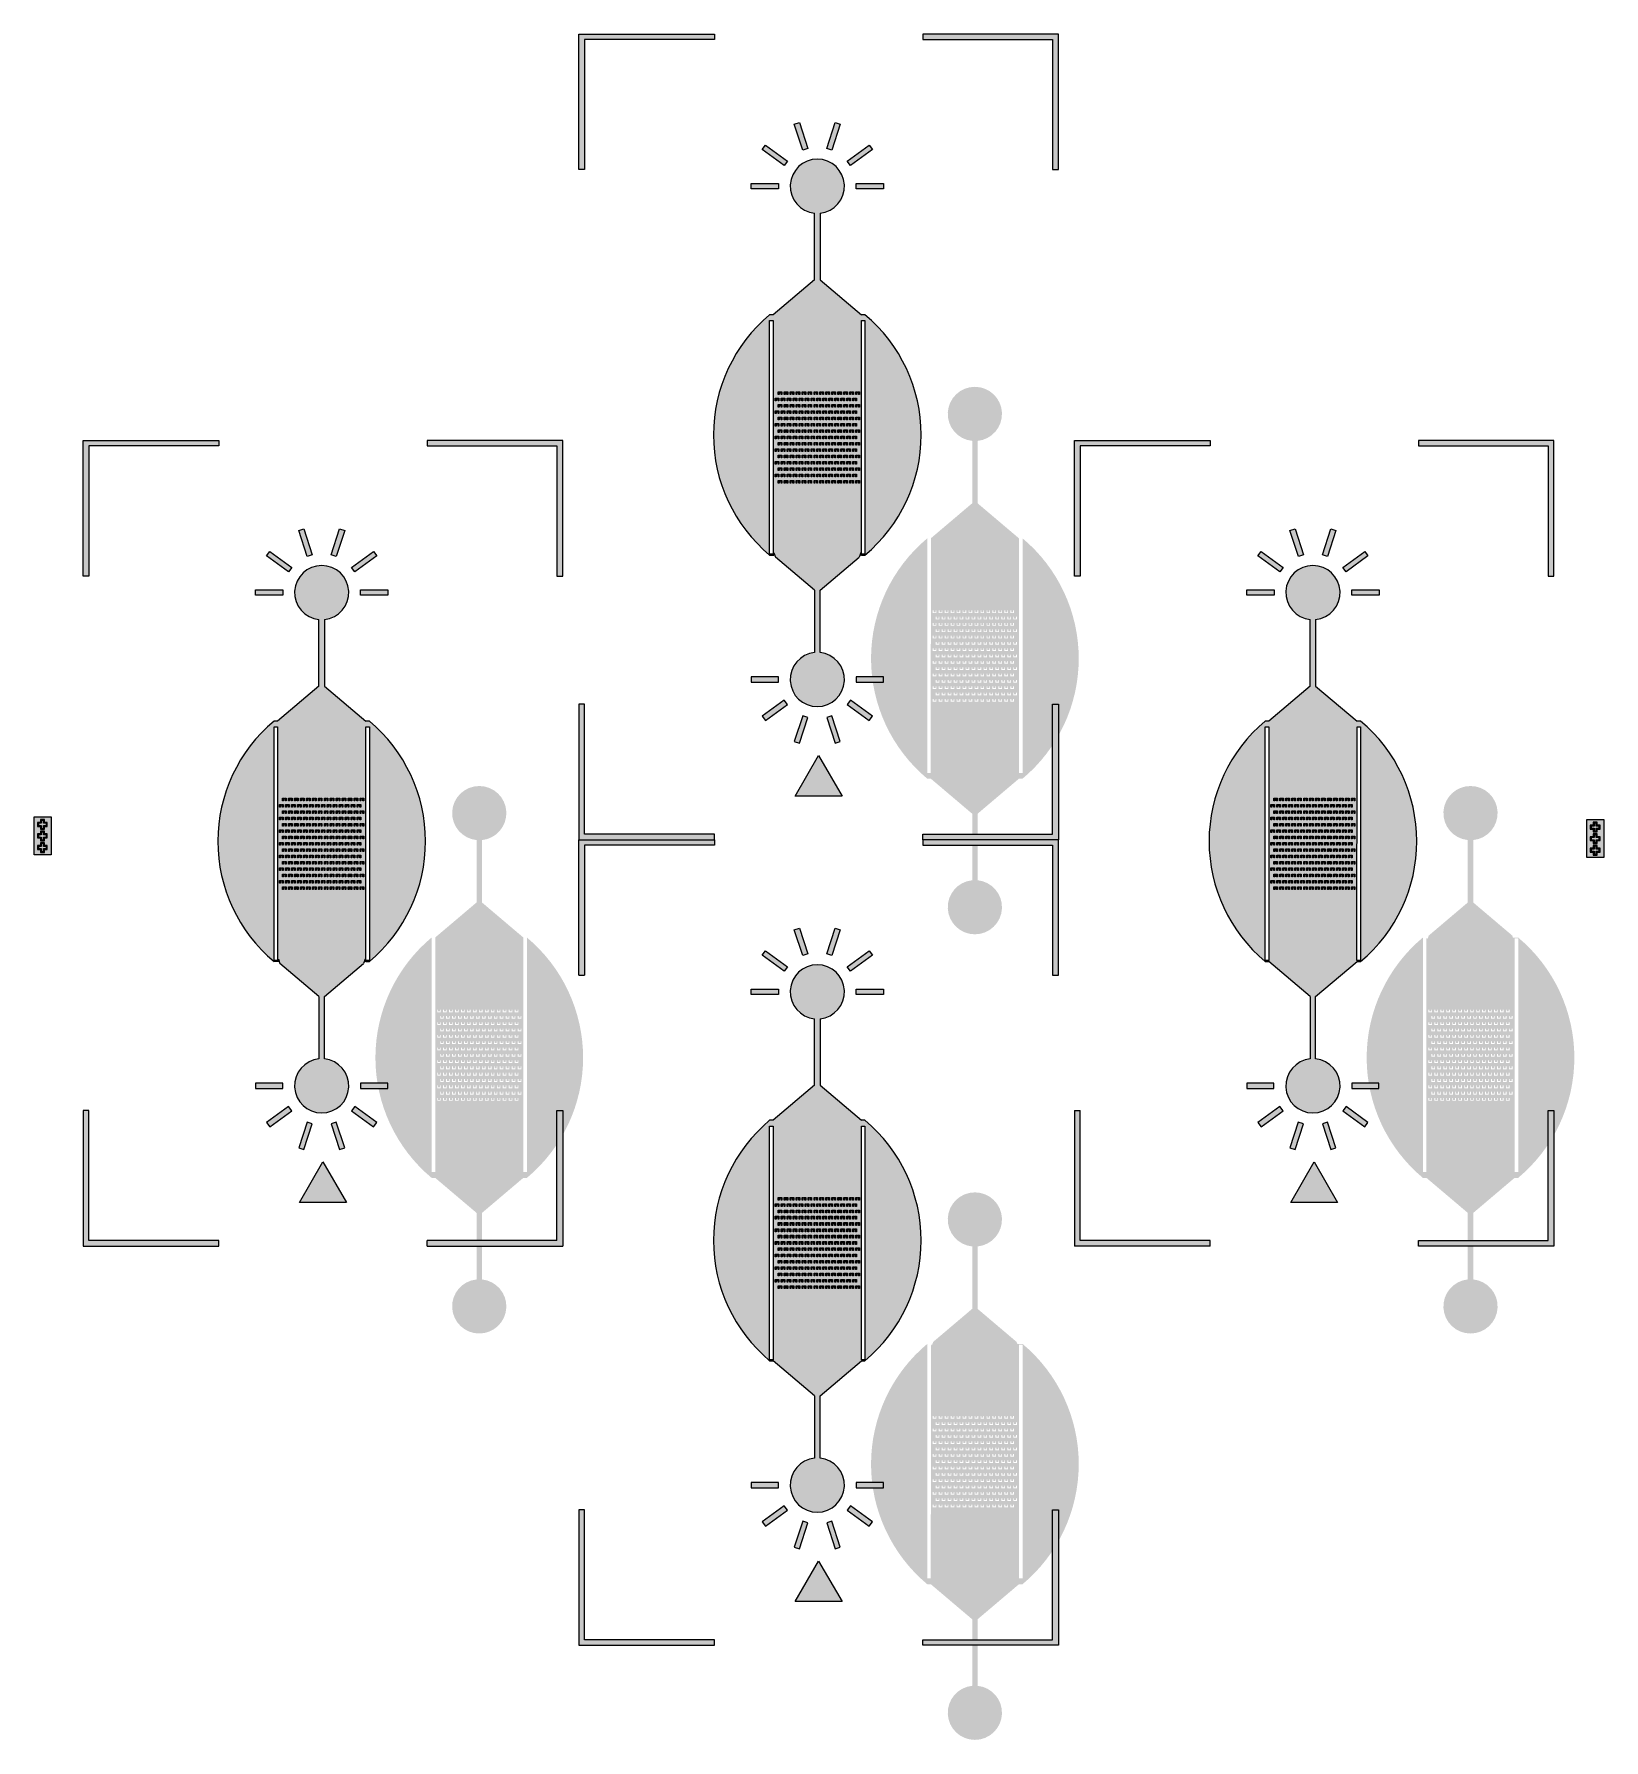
# Model space of a CAD drawing. Header units: millimetres. Extents: x -7034 to 79830, y 8588 to 102980.
import ezdxf

# ---------------------------------------------------------------- set-up
doc = ezdxf.new("R2010")
doc.units = ezdxf.units.MM
doc.layers.add('Layer-2', color=3, linetype='Continuous')

msp = doc.modelspace()

# ---------------------------------------------------------------- hatches: boundary and pattern name
at = {"layer": 'Layer-2'}
h = msp.add_hatch(color=256, dxfattribs=at)
h.dxf.hatch_style = 1
h.paths.add_polyline_path([(49326, 58702), (42142, 58702), (42142, 58402), (49642, 58402), (49642, 65902), (49326, 65902)])
h.paths.add_polyline_path([(35080, 60815), (37671, 60815), (36376, 63058)])
h.paths.add_polyline_path([(23110, 58402), (30610, 58402), (30610, 58702), (23425, 58702), (23425, 65902), (23110, 65902)])
h.paths.add_polyline_path([(38460, 67115), (39960, 67115), (39960, 67415), (38460, 67415)])
h.paths.add_polyline_path([(39174, 64995), (39350, 65238), (38137, 66120), (37961, 65877)])
h.paths.add_polyline_path([(37292, 63742), (37577, 63835), (37114, 65262), (36828, 65169)])
h.paths.add_polyline_path([(35033, 63835), (35318, 63742), (35781, 65169), (35496, 65262)])
h.paths.add_polyline_path([(33259, 65238), (33436, 64995), (34649, 65877), (34473, 66120)])
h.paths.add_polyline_path([(32649, 67115), (34149, 67115), (34149, 67415), (32649, 67415)])
h.paths.add_polyline_path([(38461, 94413), (39961, 94413), (39961, 94713), (38461, 94713)])
h.paths.add_polyline_path([(37961, 95951), (38138, 95708), (39351, 96590), (39175, 96833)])
h.paths.add_polyline_path([(36829, 96659), (37114, 96566), (37578, 97993), (37293, 98086)])
h.paths.add_polyline_path([(35497, 96566), (35782, 96659), (35319, 98086), (35033, 97993)])
h.paths.add_polyline_path([(34474, 95708), (34650, 95951), (33436, 96833), (33260, 96590)])
h.paths.add_polyline_path([(32650, 94413), (34150, 94413), (34150, 94713), (32650, 94713)])
h.paths.add_polyline_path([(23110, 95480), (23425, 95480), (23425, 102680), (30610, 102680), (30610, 102980), (23110, 102980)])
h.paths.add_polyline_path([(49326, 95480), (49642, 95480), (49642, 102980), (42142, 102980), (42142, 102680), (49326, 102680)])
h = msp.add_hatch(color=256, dxfattribs=at)
h.dxf.hatch_style = 1
h.paths.add_polyline_path([(6481, 51793), (6572, 51551), (8729, 49722), (8729, 46270, 19.949874), (9029, 46270), (9029, 49722), (11186, 51551), (11278, 51793), (11278, 51662), (11318, 51662), (11516, 51662, 0.467594), (11516, 64962), (11318, 64962), (9030, 66901), (9030, 70582, 19.949874), (8730, 70582), (8730, 66902), (6440, 64962), (6242, 64962, 0.467594), (6242, 51662), (6481, 51662)])
h.paths.add_polyline_path([(6441, 51712), (6241, 51712), (6242, 64640), (6440, 64640)], flags=16)
h.paths.add_polyline_path([(8191, 55650), (8191, 55750), (8151, 55750), (8151, 55800), (8236, 55800), (8236, 55650)], flags=16)
h.paths.add_polyline_path([(8081, 55650), (8036, 55650), (8036, 55800), (8121, 55800), (8121, 55750), (8081, 55703)], flags=16)
h.paths.add_polyline_path([(8366, 55650), (8366, 55800), (8451, 55800), (8451, 55750), (8411, 55703), (8411, 55650)], flags=16)
h.paths.add_polyline_path([(7906, 55650), (7861, 55650), (7861, 55750), (7821, 55750), (7821, 55800), (7906, 55800)], flags=16)
h.paths.add_polyline_path([(8521, 55650), (8521, 55750), (8481, 55750), (8481, 55800), (8566, 55800), (8566, 55650)], flags=16)
h.paths.add_polyline_path([(7751, 55650), (7706, 55650), (7706, 55800), (7791, 55800), (7791, 55750), (7751, 55703)], flags=16)
h.paths.add_polyline_path([(8696, 55650), (8696, 55800), (8781, 55800), (8781, 55750), (8741, 55703), (8741, 55650)], flags=16)
h.paths.add_polyline_path([(7576, 55650), (7531, 55650), (7531, 55750), (7491, 55750), (7491, 55800), (7576, 55800)], flags=16)
h.paths.add_polyline_path([(8851, 55650), (8851, 55750), (8811, 55750), (8811, 55800), (8896, 55800), (8896, 55650)], flags=16)
h.paths.add_polyline_path([(7421, 55650), (7376, 55650), (7376, 55800), (7461, 55800), (7461, 55750), (7421, 55703)], flags=16)
h.paths.add_polyline_path([(9026, 55650), (9026, 55800), (9111, 55800), (9111, 55750), (9071, 55703), (9071, 55650)], flags=16)
h.paths.add_polyline_path([(7246, 55650), (7201, 55650), (7201, 55750), (7161, 55750), (7161, 55800), (7246, 55800)], flags=16)
h.paths.add_polyline_path([(9181, 55650), (9181, 55750), (9141, 55750), (9141, 55800), (9226, 55800), (9226, 55650)], flags=16)
h.paths.add_polyline_path([(7091, 55650), (7046, 55650), (7046, 55800), (7131, 55800), (7131, 55750), (7091, 55703)], flags=16)
h.paths.add_polyline_path([(9356, 55650), (9356, 55800), (9441, 55800), (9441, 55750), (9401, 55703), (9401, 55650)], flags=16)
h.paths.add_polyline_path([(6916, 55650), (6871, 55650), (6871, 55750), (6831, 55750), (6831, 55800), (6916, 55800)], flags=16)
h.paths.add_polyline_path([(11318, 64640), (11516, 64640), (11516, 51712), (11316, 51712)], flags=16)
h.paths.add_polyline_path([(9511, 55650), (9511, 55750), (9471, 55750), (9471, 55800), (9556, 55800), (9556, 55650)], flags=16)
h.paths.add_polyline_path([(6761, 55650), (6716, 55650), (6716, 55800), (6801, 55800), (6801, 55750), (6761, 55703)], flags=16)
h.paths.add_polyline_path([(8201, 56000), (8201, 56150), (8286, 56150), (8286, 56100), (8246, 56053), (8246, 56000)], flags=16)
h.paths.add_polyline_path([(8071, 56000), (8026, 56000), (8026, 56100), (7986, 56100), (7986, 56150), (8071, 56150)], flags=16)
h.paths.add_polyline_path([(8356, 56000), (8356, 56100), (8316, 56100), (8316, 56150), (8401, 56150), (8401, 56000)], flags=16)
h.paths.add_polyline_path([(7916, 56000), (7871, 56000), (7871, 56150), (7956, 56150), (7956, 56100), (7916, 56053)], flags=16)
h.paths.add_polyline_path([(8531, 56000), (8531, 56150), (8616, 56150), (8616, 56100), (8576, 56053), (8576, 56000)], flags=16)
h.paths.add_polyline_path([(7741, 56000), (7696, 56000), (7696, 56100), (7656, 56100), (7656, 56150), (7741, 56150)], flags=16)
h.paths.add_polyline_path([(9686, 55650), (9686, 55800), (9771, 55800), (9771, 55750), (9731, 55650)], flags=16)
h.paths.add_polyline_path([(8686, 56000), (8686, 56100), (8646, 56100), (8646, 56150), (8731, 56150), (8731, 56000)], flags=16)
h.paths.add_polyline_path([(7586, 56000), (7541, 56000), (7541, 56150), (7626, 56150), (7626, 56100), (7586, 56053)], flags=16)
h.paths.add_polyline_path([(8861, 56000), (8861, 56150), (8946, 56150), (8946, 56100), (8906, 56053), (8906, 56000)], flags=16)
h.paths.add_polyline_path([(7411, 56000), (7366, 56000), (7366, 56100), (7326, 56100), (7326, 56150), (7411, 56150)], flags=16)
h.paths.add_polyline_path([(9841, 55650), (9841, 55750), (9801, 55750), (9801, 55800), (9886, 55800), (9886, 55650)], flags=16)
h.paths.add_polyline_path([(9016, 56000), (9016, 56100), (8976, 56100), (8976, 56150), (9061, 56150), (9061, 56000)], flags=16)
h.paths.add_polyline_path([(7256, 56000), (7211, 56000), (7211, 56150), (7296, 56150), (7296, 56100), (7256, 56053)], flags=16)
h.paths.add_polyline_path([(9191, 56000), (9191, 56150), (9276, 56150), (9276, 56100), (9236, 56053), (9236, 56000)], flags=16)
h.paths.add_polyline_path([(7081, 56000), (7036, 56000), (7036, 56100), (6996, 56100), (6996, 56150), (7081, 56150)], flags=16)
h.paths.add_polyline_path([(10016, 55650), (10016, 55800), (10101, 55800), (10101, 55750), (10061, 55650)], flags=16)
h.paths.add_polyline_path([(9346, 56000), (9346, 56100), (9306, 56100), (9306, 56150), (9391, 56150), (9391, 56000)], flags=16)
h.paths.add_polyline_path([(6926, 56000), (6881, 56000), (6881, 56150), (6966, 56150), (6966, 56100)], flags=16)
h.paths.add_polyline_path([(9521, 56000), (9521, 56150), (9606, 56150), (9606, 56100), (9566, 56000)], flags=16)
h.paths.add_polyline_path([(10171, 55650), (10171, 55750), (10131, 55750), (10131, 55800), (10216, 55800), (10216, 55650)], flags=16)
h.paths.add_polyline_path([(6751, 56000), (6706, 56000), (6706, 56100), (6666, 56100), (6666, 56150), (6751, 56150)], flags=16)
h.paths.add_polyline_path([(9676, 56000), (9676, 56100), (9636, 56100), (9636, 56150), (9721, 56150), (9721, 56000)], flags=16)
h.paths.add_polyline_path([(8191, 56350), (8191, 56450), (8151, 56450), (8151, 56500), (8236, 56500), (8236, 56350)], flags=16)
h.paths.add_polyline_path([(8081, 56350), (8036, 56350), (8036, 56500), (8121, 56500), (8121, 56450), (8081, 56403)], flags=16)
h.paths.add_polyline_path([(6596, 56000), (6551, 56000), (6551, 56150), (6636, 56150), (6636, 56100), (6596, 56053)], flags=16)
h.paths.add_polyline_path([(8366, 56350), (8366, 56500), (8451, 56500), (8451, 56450), (8411, 56403), (8411, 56350)], flags=16)
h.paths.add_polyline_path([(7906, 56350), (7861, 56350), (7861, 56450), (7821, 56450), (7821, 56500), (7906, 56500)], flags=16)
h.paths.add_polyline_path([(8521, 56350), (8521, 56450), (8481, 56450), (8481, 56500), (8566, 56500), (8566, 56350)], flags=16)
h.paths.add_polyline_path([(7751, 56350), (7706, 56350), (7706, 56500), (7791, 56500), (7791, 56450), (7751, 56403)], flags=16)
h.paths.add_polyline_path([(10346, 55650), (10346, 55800), (10431, 55800), (10431, 55750), (10391, 55703), (10391, 55650)], flags=16)
h.paths.add_polyline_path([(8696, 56350), (8696, 56500), (8781, 56500), (8781, 56450), (8741, 56403), (8741, 56350)], flags=16)
h.paths.add_polyline_path([(7576, 56350), (7531, 56350), (7531, 56450), (7491, 56450), (7491, 56500), (7576, 56500)], flags=16)
h.paths.add_polyline_path([(9851, 56000), (9851, 56150), (9936, 56150), (9936, 56100), (9896, 56000)], flags=16)
h.paths.add_polyline_path([(8851, 56350), (8851, 56450), (8811, 56450), (8811, 56500), (8896, 56500), (8896, 56350)], flags=16)
h.paths.add_polyline_path([(7421, 56350), (7376, 56350), (7376, 56500), (7461, 56500), (7461, 56450), (7421, 56403)], flags=16)
h.paths.add_polyline_path([(9026, 56350), (9026, 56500), (9111, 56500), (9111, 56450), (9071, 56403), (9071, 56350)], flags=16)
h.paths.add_polyline_path([(7246, 56350), (7201, 56350), (7201, 56450), (7161, 56450), (7161, 56500), (7246, 56500)], flags=16)
h.paths.add_polyline_path([(10501, 55650), (10501, 55750), (10461, 55750), (10461, 55800), (10546, 55800), (10546, 55650)], flags=16)
h.paths.add_polyline_path([(10006, 56000), (10006, 56100), (9966, 56100), (9966, 56150), (10051, 56150), (10051, 56000)], flags=16)
h.paths.add_polyline_path([(9181, 56350), (9181, 56450), (9141, 56450), (9141, 56500), (9226, 56500), (9226, 56350)], flags=16)
h.paths.add_polyline_path([(7091, 56350), (7046, 56350), (7046, 56500), (7131, 56500), (7131, 56450), (7091, 56403)], flags=16)
h.paths.add_polyline_path([(9356, 56350), (9356, 56500), (9441, 56500), (9441, 56450), (9401, 56403), (9401, 56350)], flags=16)
h.paths.add_polyline_path([(6916, 56350), (6871, 56350), (6871, 56450), (6831, 56450), (6831, 56500), (6916, 56500)], flags=16)
h.paths.add_polyline_path([(10181, 56000), (10181, 56150), (10266, 56150), (10266, 56100), (10226, 56000)], flags=16)
h.paths.add_polyline_path([(10676, 55650), (10676, 55800), (10761, 55800), (10761, 55750), (10721, 55703), (10721, 55650)], flags=16)
h.paths.add_polyline_path([(9511, 56350), (9511, 56450), (9471, 56450), (9471, 56500), (9556, 56500), (9556, 56350)], flags=16)
h.paths.add_polyline_path([(6761, 56350), (6716, 56350), (6716, 56500), (6801, 56500), (6801, 56450), (6761, 56403)], flags=16)
h.paths.add_polyline_path([(9686, 56350), (9686, 56500), (9771, 56500), (9771, 56450), (9731, 56350)], flags=16)
h.paths.add_polyline_path([(10336, 56000), (10336, 56100), (10296, 56100), (10296, 56150), (10381, 56150), (10381, 56000)], flags=16)
h.paths.add_polyline_path([(10831, 55650), (10831, 55750), (10791, 55750), (10791, 55800), (10876, 55800), (10876, 55650)], flags=16)
h.paths.add_polyline_path([(8201, 56700), (8201, 56850), (8286, 56850), (8286, 56800), (8246, 56753), (8246, 56700)], flags=16)
h.paths.add_polyline_path([(8071, 56700), (8026, 56700), (8026, 56800), (7986, 56800), (7986, 56850), (8071, 56850)], flags=16)
h.paths.add_polyline_path([(8356, 56700), (8356, 56800), (8316, 56800), (8316, 56850), (8401, 56850), (8401, 56700)], flags=16)
h.paths.add_polyline_path([(7916, 56700), (7871, 56700), (7871, 56850), (7956, 56850), (7956, 56800), (7916, 56753)], flags=16)
h.paths.add_polyline_path([(8531, 56700), (8531, 56850), (8616, 56850), (8616, 56800), (8576, 56700)], flags=16)
h.paths.add_polyline_path([(7741, 56700), (7696, 56700), (7696, 56800), (7656, 56800), (7656, 56850), (7741, 56850)], flags=16)
h.paths.add_polyline_path([(9841, 56350), (9841, 56450), (9801, 56450), (9801, 56500), (9886, 56500), (9886, 56350)], flags=16)
h.paths.add_polyline_path([(8686, 56700), (8686, 56800), (8646, 56800), (8646, 56850), (8731, 56850), (8731, 56700)], flags=16)
h.paths.add_polyline_path([(7586, 56700), (7541, 56700), (7541, 56850), (7626, 56850), (7626, 56800), (7586, 56753)], flags=16)
h.paths.add_polyline_path([(8861, 56700), (8861, 56850), (8946, 56850), (8946, 56800), (8906, 56700)], flags=16)
h.paths.add_polyline_path([(10511, 56000), (10511, 56150), (10596, 56150), (10596, 56100), (10556, 56053), (10556, 56000)], flags=16)
h.paths.add_polyline_path([(7411, 56700), (7366, 56700), (7366, 56800), (7326, 56800), (7326, 56850), (7411, 56850)], flags=16)
h.paths.add_polyline_path([(9016, 56700), (9016, 56800), (8976, 56800), (8976, 56850), (9061, 56850), (9061, 56700)], flags=16)
h.paths.add_polyline_path([(7256, 56700), (7211, 56700), (7211, 56850), (7296, 56850), (7296, 56800), (7256, 56753)], flags=16)
h.paths.add_polyline_path([(10016, 56350), (10016, 56500), (10101, 56500), (10101, 56450), (10061, 56350)], flags=16)
h.paths.add_polyline_path([(11006, 55650), (11006, 55800), (11091, 55800), (11091, 55750), (11051, 55703), (11051, 55650)], flags=16)
h.paths.add_polyline_path([(9191, 56700), (9191, 56850), (9276, 56850), (9276, 56800), (9236, 56753), (9236, 56700)], flags=16)
h.paths.add_polyline_path([(7081, 56700), (7036, 56700), (7036, 56800), (6996, 56800), (6996, 56850), (7081, 56850)], flags=16)
h.paths.add_polyline_path([(10666, 56000), (10666, 56100), (10626, 56100), (10626, 56150), (10711, 56150), (10711, 56000)], flags=16)
h.paths.add_polyline_path([(10171, 56350), (10171, 56450), (10131, 56450), (10131, 56500), (10216, 56500), (10216, 56350)], flags=16)
h.paths.add_polyline_path([(9346, 56700), (9346, 56800), (9306, 56800), (9306, 56850), (9391, 56850), (9391, 56700)], flags=16)
h.paths.add_polyline_path([(6926, 56700), (6881, 56700), (6881, 56850), (6966, 56850), (6966, 56800)], flags=16)
h.paths.add_polyline_path([(11161, 55650), (11161, 55750), (11121, 55750), (11121, 55800), (11206, 55800), (11206, 55650)], flags=16)
h.paths.add_polyline_path([(9521, 56700), (9521, 56850), (9606, 56850), (9606, 56800), (9566, 56700)], flags=16)
h.paths.add_polyline_path([(6751, 56700), (6706, 56700), (6706, 56800), (6666, 56800), (6666, 56850), (6751, 56850)], flags=16)
h.paths.add_polyline_path([(10346, 56350), (10346, 56500), (10431, 56500), (10431, 56450), (10391, 56403), (10391, 56350)], flags=16)
h.paths.add_polyline_path([(10841, 56000), (10841, 56150), (10926, 56150), (10926, 56100), (10886, 56053), (10886, 56000)], flags=16)
h.paths.add_polyline_path([(9676, 56700), (9676, 56800), (9636, 56800), (9636, 56850), (9721, 56850), (9721, 56700)], flags=16)
h.paths.add_polyline_path([(6596, 56700), (6551, 56700), (6551, 56850), (6636, 56850), (6636, 56800), (6596, 56753)], flags=16)
h.paths.add_polyline_path([(10501, 56350), (10501, 56450), (10461, 56450), (10461, 56500), (10546, 56500), (10546, 56350)], flags=16)
h.paths.add_polyline_path([(9851, 56700), (9851, 56850), (9936, 56850), (9936, 56800), (9896, 56700)], flags=16)
h.paths.add_polyline_path([(8191, 57050), (8191, 57150), (8151, 57150), (8151, 57200), (8236, 57200), (8236, 57050)], flags=16)
h.paths.add_polyline_path([(8081, 57050), (8036, 57050), (8036, 57200), (8121, 57200), (8121, 57150), (8081, 57103)], flags=16)
h.paths.add_polyline_path([(8366, 57050), (8366, 57200), (8451, 57200), (8451, 57150), (8411, 57103), (8411, 57050)], flags=16)
h.paths.add_polyline_path([(7906, 57050), (7861, 57050), (7861, 57150), (7821, 57150), (7821, 57200), (7906, 57200)], flags=16)
h.paths.add_polyline_path([(10996, 56000), (10996, 56100), (10956, 56100), (10956, 56150), (11041, 56150), (11041, 56000)], flags=16)
h.paths.add_polyline_path([(8521, 57050), (8521, 57150), (8481, 57150), (8481, 57200), (8566, 57200), (8566, 57050)], flags=16)
h.paths.add_polyline_path([(7751, 57050), (7706, 57050), (7706, 57200), (7791, 57200), (7791, 57150), (7751, 57103)], flags=16)
h.paths.add_polyline_path([(8696, 57050), (8696, 57200), (8781, 57200), (8781, 57150), (8741, 57103), (8741, 57050)], flags=16)
h.paths.add_polyline_path([(7576, 57050), (7531, 57050), (7531, 57150), (7491, 57150), (7491, 57200), (7576, 57200)], flags=16)
h.paths.add_polyline_path([(8851, 57050), (8851, 57150), (8811, 57150), (8811, 57200), (8896, 57200), (8896, 57050)], flags=16)
h.paths.add_polyline_path([(10006, 56700), (10006, 56800), (9966, 56800), (9966, 56850), (10051, 56850), (10051, 56700)], flags=16)
h.paths.add_polyline_path([(7421, 57050), (7376, 57050), (7376, 57200), (7461, 57200), (7461, 57150), (7421, 57103)], flags=16)
h.paths.add_polyline_path([(9026, 57050), (9026, 57200), (9111, 57200), (9111, 57150), (9071, 57103), (9071, 57050)], flags=16)
h.paths.add_polyline_path([(10676, 56350), (10676, 56500), (10761, 56500), (10761, 56450), (10721, 56403), (10721, 56350)], flags=16)
h.paths.add_polyline_path([(7246, 57050), (7201, 57050), (7201, 57150), (7161, 57150), (7161, 57200), (7246, 57200)], flags=16)
h.paths.add_polyline_path([(9181, 57050), (9181, 57150), (9141, 57150), (9141, 57200), (9226, 57200), (9226, 57050)], flags=16)
h.paths.add_polyline_path([(7091, 57050), (7046, 57050), (7046, 57200), (7131, 57200), (7131, 57150), (7091, 57103)], flags=16)
h.paths.add_polyline_path([(10181, 56700), (10181, 56850), (10266, 56850), (10266, 56800), (10226, 56700)], flags=16)
h.paths.add_polyline_path([(9356, 57050), (9356, 57200), (9441, 57200), (9441, 57150), (9401, 57103), (9401, 57050)], flags=16)
h.paths.add_polyline_path([(6916, 57050), (6871, 57050), (6871, 57150), (6831, 57150), (6831, 57200), (6916, 57200)], flags=16)
h.paths.add_polyline_path([(10831, 56350), (10831, 56450), (10791, 56450), (10791, 56500), (10876, 56500), (10876, 56350)], flags=16)
h.paths.add_polyline_path([(9511, 57050), (9511, 57150), (9471, 57150), (9471, 57200), (9556, 57200), (9556, 57050)], flags=16)
h.paths.add_polyline_path([(10336, 56700), (10336, 56800), (10296, 56800), (10296, 56850), (10381, 56850), (10381, 56700)], flags=16)
h.paths.add_polyline_path([(6761, 57050), (6716, 57050), (6716, 57200), (6801, 57200), (6801, 57150), (6761, 57103)], flags=16)
h.paths.add_polyline_path([(9686, 57050), (9686, 57200), (9771, 57200), (9771, 57150), (9731, 57050)], flags=16)
h.paths.add_polyline_path([(11006, 56350), (11006, 56500), (11091, 56500), (11091, 56450), (11051, 56403), (11051, 56350)], flags=16)
h.paths.add_polyline_path([(10511, 56700), (10511, 56850), (10596, 56850), (10596, 56800), (10556, 56753), (10556, 56700)], flags=16)
h.paths.add_polyline_path([(9841, 57050), (9841, 57150), (9801, 57150), (9801, 57200), (9886, 57200), (9886, 57050)], flags=16)
h.paths.add_polyline_path([(8201, 57400), (8201, 57550), (8286, 57550), (8286, 57500), (8246, 57453), (8246, 57400)], flags=16)
h.paths.add_polyline_path([(8071, 57400), (8026, 57400), (8026, 57500), (7986, 57500), (7986, 57550), (8071, 57550)], flags=16)
h.paths.add_polyline_path([(8356, 57400), (8356, 57500), (8316, 57500), (8316, 57550), (8401, 57550), (8401, 57400)], flags=16)
h.paths.add_polyline_path([(7916, 57400), (7871, 57400), (7871, 57550), (7956, 57550), (7956, 57500), (7916, 57453)], flags=16)
h.paths.add_polyline_path([(8531, 57400), (8531, 57550), (8616, 57550), (8616, 57500), (8576, 57453), (8576, 57400)], flags=16)
h.paths.add_polyline_path([(7741, 57400), (7696, 57400), (7696, 57500), (7656, 57500), (7656, 57550), (7741, 57550)], flags=16)
h.paths.add_polyline_path([(10666, 56700), (10666, 56800), (10626, 56800), (10626, 56850), (10711, 56850), (10711, 56700)], flags=16)
h.paths.add_polyline_path([(8686, 57400), (8686, 57500), (8646, 57500), (8646, 57550), (8731, 57550), (8731, 57400)], flags=16)
h.paths.add_polyline_path([(10016, 57050), (10016, 57200), (10101, 57200), (10101, 57150), (10061, 57050)], flags=16)
h.paths.add_polyline_path([(7586, 57400), (7541, 57400), (7541, 57550), (7626, 57550), (7626, 57500), (7586, 57453)], flags=16)
h.paths.add_polyline_path([(11161, 56350), (11161, 56450), (11121, 56450), (11121, 56500), (11206, 56500), (11206, 56350)], flags=16)
h.paths.add_polyline_path([(8861, 57400), (8861, 57550), (8946, 57550), (8946, 57500), (8906, 57453), (8906, 57400)], flags=16)
h.paths.add_polyline_path([(7411, 57400), (7366, 57400), (7366, 57500), (7326, 57500), (7326, 57550), (7411, 57550)], flags=16)
h.paths.add_polyline_path([(9016, 57400), (9016, 57500), (8976, 57500), (8976, 57550), (9061, 57550), (9061, 57400)], flags=16)
h.paths.add_polyline_path([(7256, 57400), (7211, 57400), (7211, 57550), (7296, 57550), (7296, 57500), (7256, 57453)], flags=16)
h.paths.add_polyline_path([(10171, 57050), (10171, 57150), (10131, 57150), (10131, 57200), (10216, 57200), (10216, 57050)], flags=16)
h.paths.add_polyline_path([(9191, 57400), (9191, 57550), (9276, 57550), (9276, 57500), (9236, 57453), (9236, 57400)], flags=16)
h.paths.add_polyline_path([(7081, 57400), (7036, 57400), (7036, 57500), (6996, 57500), (6996, 57550), (7081, 57550)], flags=16)
h.paths.add_polyline_path([(10841, 56700), (10841, 56850), (10926, 56850), (10926, 56800), (10886, 56753), (10886, 56700)], flags=16)
h.paths.add_polyline_path([(9346, 57400), (9346, 57500), (9306, 57500), (9306, 57550), (9391, 57550), (9391, 57400)], flags=16)
h.paths.add_polyline_path([(6926, 57400), (6881, 57400), (6881, 57550), (6966, 57550), (6966, 57500), (6926, 57453)], flags=16)
h.paths.add_polyline_path([(10346, 57050), (10346, 57200), (10431, 57200), (10431, 57150), (10391, 57103), (10391, 57050)], flags=16)
h.paths.add_polyline_path([(9521, 57400), (9521, 57550), (9606, 57550), (9606, 57500), (9566, 57400)], flags=16)
h.paths.add_polyline_path([(6751, 57400), (6706, 57400), (6706, 57500), (6666, 57500), (6666, 57550), (6751, 57550)], flags=16)
h.paths.add_polyline_path([(10996, 56700), (10996, 56800), (10956, 56800), (10956, 56850), (11041, 56850), (11041, 56700)], flags=16)
h.paths.add_polyline_path([(9676, 57400), (9676, 57500), (9636, 57500), (9636, 57550), (9721, 57550), (9721, 57400)], flags=16)
h.paths.add_polyline_path([(10501, 57050), (10501, 57150), (10461, 57150), (10461, 57200), (10546, 57200), (10546, 57050)], flags=16)
h.paths.add_polyline_path([(6596, 57400), (6551, 57400), (6551, 57550), (6636, 57550), (6636, 57500), (6596, 57453)], flags=16)
h.paths.add_polyline_path([(9851, 57400), (9851, 57550), (9936, 57550), (9936, 57500), (9896, 57400)], flags=16)
h.paths.add_polyline_path([(10676, 57050), (10676, 57200), (10761, 57200), (10761, 57150), (10721, 57103), (10721, 57050)], flags=16)
h.paths.add_polyline_path([(8191, 57750), (8191, 57850), (8151, 57850), (8151, 57900), (8236, 57900), (8236, 57750)], flags=16)
h.paths.add_polyline_path([(8081, 57750), (8036, 57750), (8036, 57900), (8121, 57900), (8121, 57850), (8081, 57803)], flags=16)
h.paths.add_polyline_path([(10006, 57400), (10006, 57500), (9966, 57500), (9966, 57550), (10051, 57550), (10051, 57400)], flags=16)
h.paths.add_polyline_path([(8366, 57750), (8366, 57900), (8451, 57900), (8451, 57850), (8411, 57803), (8411, 57750)], flags=16)
h.paths.add_polyline_path([(7906, 57750), (7861, 57750), (7861, 57850), (7821, 57850), (7821, 57900), (7906, 57900)], flags=16)
h.paths.add_polyline_path([(8521, 57750), (8521, 57850), (8481, 57850), (8481, 57900), (8566, 57900), (8566, 57750)], flags=16)
h.paths.add_polyline_path([(7751, 57750), (7706, 57750), (7706, 57900), (7791, 57900), (7791, 57850), (7751, 57803)], flags=16)
h.paths.add_polyline_path([(8696, 57750), (8696, 57900), (8781, 57900), (8781, 57850), (8741, 57803), (8741, 57750)], flags=16)
h.paths.add_polyline_path([(7576, 57750), (7531, 57750), (7531, 57850), (7491, 57850), (7491, 57900), (7576, 57900)], flags=16)
h.paths.add_polyline_path([(8851, 57750), (8851, 57850), (8811, 57850), (8811, 57900), (8896, 57900), (8896, 57750)], flags=16)
h.paths.add_polyline_path([(7421, 57750), (7376, 57750), (7376, 57900), (7461, 57900), (7461, 57850), (7421, 57803)], flags=16)
h.paths.add_polyline_path([(10831, 57050), (10831, 57150), (10791, 57150), (10791, 57200), (10876, 57200), (10876, 57050)], flags=16)
h.paths.add_polyline_path([(10181, 57400), (10181, 57550), (10266, 57550), (10266, 57500), (10226, 57400)], flags=16)
h.paths.add_polyline_path([(9026, 57750), (9026, 57900), (9111, 57900), (9111, 57850), (9071, 57803), (9071, 57750)], flags=16)
h.paths.add_polyline_path([(7246, 57750), (7201, 57750), (7201, 57850), (7161, 57850), (7161, 57900), (7246, 57900)], flags=16)
h.paths.add_polyline_path([(9181, 57750), (9181, 57850), (9141, 57850), (9141, 57900), (9226, 57900), (9226, 57750)], flags=16)
h.paths.add_polyline_path([(7091, 57750), (7046, 57750), (7046, 57900), (7131, 57900), (7131, 57850), (7091, 57803)], flags=16)
h.paths.add_polyline_path([(10336, 57400), (10336, 57500), (10296, 57500), (10296, 57550), (10381, 57550), (10381, 57400)], flags=16)
h.paths.add_polyline_path([(9356, 57750), (9356, 57900), (9441, 57900), (9441, 57850), (9401, 57803), (9401, 57750)], flags=16)
h.paths.add_polyline_path([(6916, 57750), (6871, 57750), (6871, 57850), (6831, 57850), (6831, 57900), (6916, 57900)], flags=16)
h.paths.add_polyline_path([(11006, 57050), (11006, 57200), (11091, 57200), (11091, 57150), (11051, 57103), (11051, 57050)], flags=16)
h.paths.add_polyline_path([(9511, 57750), (9511, 57850), (9471, 57850), (9471, 57900), (9556, 57900), (9556, 57750)], flags=16)
h.paths.add_polyline_path([(6761, 57750), (6716, 57750), (6716, 57900), (6801, 57900), (6801, 57850), (6761, 57803)], flags=16)
h.paths.add_polyline_path([(10511, 57400), (10511, 57550), (10596, 57550), (10596, 57500), (10556, 57453), (10556, 57400)], flags=16)
h.paths.add_polyline_path([(9686, 57750), (9686, 57900), (9771, 57900), (9771, 57850), (9731, 57750)], flags=16)
h.paths.add_polyline_path([(11161, 57050), (11161, 57150), (11121, 57150), (11121, 57200), (11206, 57200), (11206, 57050)], flags=16)
h.paths.add_polyline_path([(9841, 57750), (9841, 57850), (9801, 57850), (9801, 57900), (9886, 57900), (9886, 57750)], flags=16)
h.paths.add_polyline_path([(10666, 57400), (10666, 57500), (10626, 57500), (10626, 57550), (10711, 57550), (10711, 57400)], flags=16)
h.paths.add_polyline_path([(10016, 57750), (10016, 57900), (10101, 57900), (10101, 57850), (10061, 57750)], flags=16)
h.paths.add_polyline_path([(8201, 58100), (8201, 58250), (8286, 58250), (8286, 58200), (8246, 58153), (8246, 58100)], flags=16)
h.paths.add_polyline_path([(8071, 58100), (8026, 58100), (8026, 58200), (7986, 58200), (7986, 58250), (8071, 58250)], flags=16)
h.paths.add_polyline_path([(8356, 58100), (8356, 58200), (8316, 58200), (8316, 58250), (8401, 58250), (8401, 58100)], flags=16)
h.paths.add_polyline_path([(7916, 58100), (7871, 58100), (7871, 58250), (7956, 58250), (7956, 58200), (7916, 58153)], flags=16)
h.paths.add_polyline_path([(8531, 58100), (8531, 58250), (8616, 58250), (8616, 58200), (8576, 58153), (8576, 58100)], flags=16)
h.paths.add_polyline_path([(7741, 58100), (7696, 58100), (7696, 58200), (7656, 58200), (7656, 58250), (7741, 58250)], flags=16)
h.paths.add_polyline_path([(10841, 57400), (10841, 57550), (10926, 57550), (10926, 57500), (10886, 57453), (10886, 57400)], flags=16)
h.paths.add_polyline_path([(8686, 58100), (8686, 58200), (8646, 58200), (8646, 58250), (8731, 58250), (8731, 58100)], flags=16)
h.paths.add_polyline_path([(7586, 58100), (7541, 58100), (7541, 58250), (7626, 58250), (7626, 58200), (7586, 58153)], flags=16)
h.paths.add_polyline_path([(10171, 57750), (10171, 57850), (10131, 57850), (10131, 57900), (10216, 57900), (10216, 57750)], flags=16)
h.paths.add_polyline_path([(8861, 58100), (8861, 58250), (8946, 58250), (8946, 58200), (8906, 58153), (8906, 58100)], flags=16)
h.paths.add_polyline_path([(7411, 58100), (7366, 58100), (7366, 58200), (7326, 58200), (7326, 58250), (7411, 58250)], flags=16)
h.paths.add_polyline_path([(9016, 58100), (9016, 58200), (8976, 58200), (8976, 58250), (9061, 58250), (9061, 58100)], flags=16)
h.paths.add_polyline_path([(7256, 58100), (7211, 58100), (7211, 58250), (7296, 58250), (7296, 58200)], flags=16)
h.paths.add_polyline_path([(10996, 57400), (10996, 57500), (10956, 57500), (10956, 57550), (11041, 57550), (11041, 57400)], flags=16)
h.paths.add_polyline_path([(9191, 58100), (9191, 58250), (9276, 58250), (9276, 58200), (9236, 58153), (9236, 58100)], flags=16)
h.paths.add_polyline_path([(7081, 58100), (7036, 58100), (7036, 58200), (6996, 58200), (6996, 58250), (7081, 58250)], flags=16)
h.paths.add_polyline_path([(10346, 57750), (10346, 57900), (10431, 57900), (10431, 57850), (10391, 57803), (10391, 57750)], flags=16)
h.paths.add_polyline_path([(9346, 58100), (9346, 58200), (9306, 58200), (9306, 58250), (9391, 58250), (9391, 58100)], flags=16)
h.paths.add_polyline_path([(6926, 58100), (6881, 58100), (6881, 58250), (6966, 58250), (6966, 58200), (6926, 58153)], flags=16)
h.paths.add_polyline_path([(9521, 58100), (9521, 58250), (9606, 58250), (9606, 58200), (9566, 58100)], flags=16)
h.paths.add_polyline_path([(10501, 57750), (10501, 57850), (10461, 57850), (10461, 57900), (10546, 57900), (10546, 57750)], flags=16)
h.paths.add_polyline_path([(6751, 58100), (6706, 58100), (6706, 58200), (6666, 58200), (6666, 58250), (6751, 58250)], flags=16)
h.paths.add_polyline_path([(9676, 58100), (9676, 58200), (9636, 58200), (9636, 58250), (9721, 58250), (9721, 58100)], flags=16)
h.paths.add_polyline_path([(6596, 58100), (6551, 58100), (6551, 58250), (6636, 58250), (6636, 58200)], flags=16)
h.paths.add_polyline_path([(10676, 57750), (10676, 57900), (10761, 57900), (10761, 57850), (10721, 57803), (10721, 57750)], flags=16)
h.paths.add_polyline_path([(9851, 58100), (9851, 58250), (9936, 58250), (9936, 58200), (9896, 58100)], flags=16)
h.paths.add_polyline_path([(10006, 58100), (10006, 58200), (9966, 58200), (9966, 58250), (10051, 58250), (10051, 58100)], flags=16)
h.paths.add_polyline_path([(10831, 57750), (10831, 57850), (10791, 57850), (10791, 57900), (10876, 57900), (10876, 57750)], flags=16)
h.paths.add_polyline_path([(8191, 58450), (8191, 58550), (8151, 58550), (8151, 58600), (8236, 58600), (8236, 58450)], flags=16)
h.paths.add_polyline_path([(8081, 58450), (8036, 58450), (8036, 58600), (8121, 58600), (8121, 58550), (8081, 58503)], flags=16)
h.paths.add_polyline_path([(8366, 58450), (8366, 58600), (8451, 58600), (8451, 58550), (8411, 58503), (8411, 58450)], flags=16)
h.paths.add_polyline_path([(7906, 58450), (7861, 58450), (7861, 58550), (7821, 58550), (7821, 58600), (7906, 58600)], flags=16)
h.paths.add_polyline_path([(8521, 58450), (8521, 58550), (8481, 58550), (8481, 58600), (8566, 58600), (8566, 58450)], flags=16)
h.paths.add_polyline_path([(7751, 58450), (7706, 58450), (7706, 58600), (7791, 58600), (7791, 58550), (7751, 58503)], flags=16)
h.paths.add_polyline_path([(10181, 58100), (10181, 58250), (10266, 58250), (10266, 58200), (10226, 58100)], flags=16)
h.paths.add_polyline_path([(8696, 58450), (8696, 58600), (8781, 58600), (8781, 58550), (8741, 58503), (8741, 58450)], flags=16)
h.paths.add_polyline_path([(7576, 58450), (7531, 58450), (7531, 58550), (7491, 58550), (7491, 58600), (7576, 58600)], flags=16)
h.paths.add_polyline_path([(8851, 58450), (8851, 58550), (8811, 58550), (8811, 58600), (8896, 58600), (8896, 58450)], flags=16)
h.paths.add_polyline_path([(7421, 58450), (7376, 58450), (7376, 58600), (7461, 58600), (7461, 58550), (7421, 58503)], flags=16)
h.paths.add_polyline_path([(11006, 57750), (11006, 57900), (11091, 57900), (11091, 57850), (11051, 57803), (11051, 57750)], flags=16)
h.paths.add_polyline_path([(9026, 58450), (9026, 58600), (9111, 58600), (9111, 58550), (9071, 58503), (9071, 58450)], flags=16)
h.paths.add_polyline_path([(7246, 58450), (7201, 58450), (7201, 58550), (7161, 58550), (7161, 58600), (7246, 58600)], flags=16)
h.paths.add_polyline_path([(10336, 58100), (10336, 58200), (10296, 58200), (10296, 58250), (10381, 58250), (10381, 58100)], flags=16)
h.paths.add_polyline_path([(9181, 58450), (9181, 58550), (9141, 58550), (9141, 58600), (9226, 58600), (9226, 58450)], flags=16)
h.paths.add_polyline_path([(7091, 58450), (7046, 58450), (7046, 58600), (7131, 58600), (7131, 58550), (7091, 58503)], flags=16)
h.paths.add_polyline_path([(9356, 58450), (9356, 58600), (9441, 58600), (9441, 58550), (9401, 58503), (9401, 58450)], flags=16)
h.paths.add_polyline_path([(11161, 57750), (11161, 57850), (11121, 57850), (11121, 57900), (11206, 57900), (11206, 57750)], flags=16)
h.paths.add_polyline_path([(6916, 58450), (6871, 58450), (6871, 58550), (6831, 58550), (6831, 58600), (6916, 58600)], flags=16)
h.paths.add_polyline_path([(10511, 58100), (10511, 58250), (10596, 58250), (10596, 58200), (10556, 58153), (10556, 58100)], flags=16)
h.paths.add_polyline_path([(9511, 58450), (9511, 58550), (9471, 58550), (9471, 58600), (9556, 58600), (9556, 58450)], flags=16)
h.paths.add_polyline_path([(6761, 58450), (6716, 58450), (6716, 58600), (6801, 58600), (6801, 58550), (6761, 58503)], flags=16)
h.paths.add_polyline_path([(9686, 58450), (9686, 58600), (9771, 58600), (9771, 58550), (9731, 58503), (9731, 58450)], flags=16)
h.paths.add_polyline_path([(10666, 58100), (10666, 58200), (10626, 58200), (10626, 58250), (10711, 58250), (10711, 58100)], flags=16)
h.paths.add_polyline_path([(9841, 58450), (9841, 58550), (9801, 58550), (9801, 58600), (9886, 58600), (9886, 58450)], flags=16)
h.paths.add_polyline_path([(10841, 58100), (10841, 58250), (10926, 58250), (10926, 58200), (10886, 58153), (10886, 58100)], flags=16)
h.paths.add_polyline_path([(10016, 58450), (10016, 58600), (10101, 58600), (10101, 58550), (10061, 58450)], flags=16)
h.paths.add_polyline_path([(10171, 58450), (10171, 58550), (10131, 58550), (10131, 58600), (10216, 58600), (10216, 58450)], flags=16)
h.paths.add_polyline_path([(8201, 58800), (8201, 58950), (8286, 58950), (8286, 58900), (8246, 58853), (8246, 58800)], flags=16)
h.paths.add_polyline_path([(8071, 58800), (8026, 58800), (8026, 58900), (7986, 58900), (7986, 58950), (8071, 58950)], flags=16)
h.paths.add_polyline_path([(8356, 58800), (8356, 58900), (8316, 58900), (8316, 58950), (8401, 58950), (8401, 58800)], flags=16)
h.paths.add_polyline_path([(7916, 58800), (7871, 58800), (7871, 58950), (7956, 58950), (7956, 58900), (7916, 58853)], flags=16)
h.paths.add_polyline_path([(10996, 58100), (10996, 58200), (10956, 58200), (10956, 58250), (11041, 58250), (11041, 58100)], flags=16)
h.paths.add_polyline_path([(8531, 58800), (8531, 58950), (8616, 58950), (8616, 58900), (8576, 58853), (8576, 58800)], flags=16)
h.paths.add_polyline_path([(7741, 58800), (7696, 58800), (7696, 58900), (7656, 58900), (7656, 58950), (7741, 58950)], flags=16)
h.paths.add_polyline_path([(8686, 58800), (8686, 58900), (8646, 58900), (8646, 58950), (8731, 58950), (8731, 58800)], flags=16)
h.paths.add_polyline_path([(7586, 58800), (7541, 58800), (7541, 58950), (7626, 58950), (7626, 58900), (7586, 58853)], flags=16)
h.paths.add_polyline_path([(8861, 58800), (8861, 58950), (8946, 58950), (8946, 58900), (8906, 58853), (8906, 58800)], flags=16)
h.paths.add_polyline_path([(7411, 58800), (7366, 58800), (7366, 58900), (7326, 58900), (7326, 58950), (7411, 58950)], flags=16)
h.paths.add_polyline_path([(10346, 58450), (10346, 58600), (10431, 58600), (10431, 58550), (10391, 58503), (10391, 58450)], flags=16)
h.paths.add_polyline_path([(9016, 58800), (9016, 58900), (8976, 58900), (8976, 58950), (9061, 58950), (9061, 58800)], flags=16)
h.paths.add_polyline_path([(7256, 58800), (7211, 58800), (7211, 58950), (7296, 58950), (7296, 58900)], flags=16)
h.paths.add_polyline_path([(9191, 58800), (9191, 58950), (9276, 58950), (9276, 58900), (9236, 58853), (9236, 58800)], flags=16)
h.paths.add_polyline_path([(7081, 58800), (7036, 58800), (7036, 58900), (6996, 58900), (6996, 58950), (7081, 58950)], flags=16)
h.paths.add_polyline_path([(10501, 58450), (10501, 58550), (10461, 58550), (10461, 58600), (10546, 58600), (10546, 58450)], flags=16)
h.paths.add_polyline_path([(9346, 58800), (9346, 58900), (9306, 58900), (9306, 58950), (9391, 58950), (9391, 58800)], flags=16)
h.paths.add_polyline_path([(6926, 58800), (6881, 58800), (6881, 58950), (6966, 58950), (6966, 58900), (6926, 58853)], flags=16)
h.paths.add_polyline_path([(9521, 58800), (9521, 58950), (9606, 58950), (9606, 58900), (9566, 58800)], flags=16)
h.paths.add_polyline_path([(6751, 58800), (6706, 58800), (6706, 58900), (6666, 58900), (6666, 58950), (6751, 58950)], flags=16)
h.paths.add_polyline_path([(10676, 58450), (10676, 58600), (10761, 58600), (10761, 58550), (10721, 58503), (10721, 58450)], flags=16)
h.paths.add_polyline_path([(9676, 58800), (9676, 58900), (9636, 58900), (9636, 58950), (9721, 58950), (9721, 58800)], flags=16)
h.paths.add_polyline_path([(6596, 58800), (6551, 58800), (6551, 58950), (6636, 58950), (6636, 58900)], flags=16)
h.paths.add_polyline_path([(9851, 58800), (9851, 58950), (9936, 58950), (9936, 58900), (9896, 58800)], flags=16)
h.paths.add_polyline_path([(10831, 58450), (10831, 58550), (10791, 58550), (10791, 58600), (10876, 58600), (10876, 58450)], flags=16)
h.paths.add_polyline_path([(10006, 58800), (10006, 58900), (9966, 58900), (9966, 58950), (10051, 58950), (10051, 58800)], flags=16)
h.paths.add_polyline_path([(11006, 58450), (11006, 58600), (11091, 58600), (11091, 58550), (11051, 58503), (11051, 58450)], flags=16)
h.paths.add_polyline_path([(10181, 58800), (10181, 58950), (10266, 58950), (10266, 58900), (10226, 58800)], flags=16)
h.paths.add_polyline_path([(8191, 59150), (8191, 59250), (8151, 59250), (8151, 59300), (8236, 59300), (8236, 59150)], flags=16)
h.paths.add_polyline_path([(8081, 59150), (8036, 59150), (8036, 59300), (8121, 59300), (8121, 59250), (8081, 59203)], flags=16)
h.paths.add_polyline_path([(8366, 59150), (8366, 59300), (8451, 59300), (8451, 59250), (8411, 59203), (8411, 59150)], flags=16)
h.paths.add_polyline_path([(7906, 59150), (7861, 59150), (7861, 59250), (7821, 59250), (7821, 59300), (7906, 59300)], flags=16)
h.paths.add_polyline_path([(8521, 59150), (8521, 59250), (8481, 59250), (8481, 59300), (8566, 59300), (8566, 59150)], flags=16)
h.paths.add_polyline_path([(7751, 59150), (7706, 59150), (7706, 59300), (7791, 59300), (7791, 59250), (7751, 59203)], flags=16)
h.paths.add_polyline_path([(8696, 59150), (8696, 59300), (8781, 59300), (8781, 59250), (8741, 59203), (8741, 59150)], flags=16)
h.paths.add_polyline_path([(7576, 59150), (7531, 59150), (7531, 59250), (7491, 59250), (7491, 59300), (7576, 59300)], flags=16)
h.paths.add_polyline_path([(10336, 58800), (10336, 58900), (10296, 58900), (10296, 58950), (10381, 58950), (10381, 58800)], flags=16)
h.paths.add_polyline_path([(8851, 59150), (8851, 59250), (8811, 59250), (8811, 59300), (8896, 59300), (8896, 59150)], flags=16)
h.paths.add_polyline_path([(7421, 59150), (7376, 59150), (7376, 59300), (7461, 59300), (7461, 59250), (7421, 59203)], flags=16)
h.paths.add_polyline_path([(11161, 58450), (11161, 58550), (11121, 58550), (11121, 58600), (11206, 58600), (11206, 58450)], flags=16)
h.paths.add_polyline_path([(9026, 59150), (9026, 59300), (9111, 59300), (9111, 59250), (9071, 59203), (9071, 59150)], flags=16)
h.paths.add_polyline_path([(7246, 59150), (7201, 59150), (7201, 59250), (7161, 59250), (7161, 59300), (7246, 59300)], flags=16)
h.paths.add_polyline_path([(9181, 59150), (9181, 59250), (9141, 59250), (9141, 59300), (9226, 59300), (9226, 59150)], flags=16)
h.paths.add_polyline_path([(7091, 59150), (7046, 59150), (7046, 59300), (7131, 59300), (7131, 59250), (7091, 59203)], flags=16)
h.paths.add_polyline_path([(10511, 58800), (10511, 58950), (10596, 58950), (10596, 58900), (10556, 58853), (10556, 58800)], flags=16)
h.paths.add_polyline_path([(9356, 59150), (9356, 59300), (9441, 59300), (9441, 59250), (9401, 59203), (9401, 59150)], flags=16)
h.paths.add_polyline_path([(6916, 59150), (6871, 59150), (6871, 59250), (6831, 59250), (6831, 59300), (6916, 59300)], flags=16)
h.paths.add_polyline_path([(9511, 59150), (9511, 59250), (9471, 59250), (9471, 59300), (9556, 59300), (9556, 59150)], flags=16)
h.paths.add_polyline_path([(10666, 58800), (10666, 58900), (10626, 58900), (10626, 58950), (10711, 58950), (10711, 58800)], flags=16)
h.paths.add_polyline_path([(6761, 59150), (6716, 59150), (6716, 59300), (6801, 59300), (6801, 59250), (6761, 59203)], flags=16)
h.paths.add_polyline_path([(9686, 59150), (9686, 59300), (9771, 59300), (9771, 59250), (9731, 59150)], flags=16)
h.paths.add_polyline_path([(9841, 59150), (9841, 59250), (9801, 59250), (9801, 59300), (9886, 59300), (9886, 59150)], flags=16)
h.paths.add_polyline_path([(10841, 58800), (10841, 58950), (10926, 58950), (10926, 58900), (10886, 58853), (10886, 58800)], flags=16)
h.paths.add_polyline_path([(10016, 59150), (10016, 59300), (10101, 59300), (10101, 59250), (10061, 59150)], flags=16)
h.paths.add_polyline_path([(10996, 58800), (10996, 58900), (10956, 58900), (10956, 58950), (11041, 58950), (11041, 58800)], flags=16)
h.paths.add_polyline_path([(10171, 59150), (10171, 59250), (10131, 59250), (10131, 59300), (10216, 59300), (10216, 59150)], flags=16)
h.paths.add_polyline_path([(8201, 59500), (8201, 59650), (8286, 59650), (8286, 59600), (8246, 59553), (8246, 59500)], flags=16)
h.paths.add_polyline_path([(8071, 59500), (8026, 59500), (8026, 59600), (7986, 59600), (7986, 59650), (8071, 59650)], flags=16)
h.paths.add_polyline_path([(8356, 59500), (8356, 59600), (8316, 59600), (8316, 59650), (8401, 59650), (8401, 59500)], flags=16)
h.paths.add_polyline_path([(7916, 59500), (7871, 59500), (7871, 59650), (7956, 59650), (7956, 59600), (7916, 59553)], flags=16)
h.paths.add_polyline_path([(8531, 59500), (8531, 59650), (8616, 59650), (8616, 59600), (8576, 59553), (8576, 59500)], flags=16)
h.paths.add_polyline_path([(7741, 59500), (7696, 59500), (7696, 59600), (7656, 59600), (7656, 59650), (7741, 59650)], flags=16)
h.paths.add_polyline_path([(10346, 59150), (10346, 59300), (10431, 59300), (10431, 59250), (10391, 59203), (10391, 59150)], flags=16)
h.paths.add_polyline_path([(8686, 59500), (8686, 59600), (8646, 59600), (8646, 59650), (8731, 59650), (8731, 59500)], flags=16)
h.paths.add_polyline_path([(7586, 59500), (7541, 59500), (7541, 59650), (7626, 59650), (7626, 59600), (7586, 59553)], flags=16)
h.paths.add_polyline_path([(8861, 59500), (8861, 59650), (8946, 59650), (8946, 59600), (8906, 59553), (8906, 59500)], flags=16)
h.paths.add_polyline_path([(7411, 59500), (7366, 59500), (7366, 59600), (7326, 59600), (7326, 59650), (7411, 59650)], flags=16)
h.paths.add_polyline_path([(9016, 59500), (9016, 59600), (8976, 59600), (8976, 59650), (9061, 59650), (9061, 59500)], flags=16)
h.paths.add_polyline_path([(7256, 59500), (7211, 59500), (7211, 59650), (7296, 59650), (7296, 59600)], flags=16)
h.paths.add_polyline_path([(10501, 59150), (10501, 59250), (10461, 59250), (10461, 59300), (10546, 59300), (10546, 59150)], flags=16)
h.paths.add_polyline_path([(9191, 59500), (9191, 59650), (9276, 59650), (9276, 59600), (9236, 59553), (9236, 59500)], flags=16)
h.paths.add_polyline_path([(7081, 59500), (7036, 59500), (7036, 59600), (6996, 59600), (6996, 59650), (7081, 59650)], flags=16)
h.paths.add_polyline_path([(9346, 59500), (9346, 59600), (9306, 59600), (9306, 59650), (9391, 59650), (9391, 59500)], flags=16)
h.paths.add_polyline_path([(6926, 59500), (6881, 59500), (6881, 59650), (6966, 59650), (6966, 59600), (6926, 59553)], flags=16)
h.paths.add_polyline_path([(10676, 59150), (10676, 59300), (10761, 59300), (10761, 59250), (10721, 59203), (10721, 59150)], flags=16)
h.paths.add_polyline_path([(9521, 59500), (9521, 59650), (9606, 59650), (9606, 59600), (9566, 59500)], flags=16)
h.paths.add_polyline_path([(6751, 59500), (6706, 59500), (6706, 59600), (6666, 59600), (6666, 59650), (6751, 59650)], flags=16)
h.paths.add_polyline_path([(9676, 59500), (9676, 59600), (9636, 59600), (9636, 59650), (9721, 59650), (9721, 59500)], flags=16)
h.paths.add_polyline_path([(6596, 59500), (6551, 59500), (6551, 59650), (6636, 59650), (6636, 59600)], flags=16)
h.paths.add_polyline_path([(10831, 59150), (10831, 59250), (10791, 59250), (10791, 59300), (10876, 59300), (10876, 59150)], flags=16)
h.paths.add_polyline_path([(9851, 59500), (9851, 59650), (9936, 59650), (9936, 59600), (9896, 59500)], flags=16)
h.paths.add_polyline_path([(10006, 59500), (10006, 59600), (9966, 59600), (9966, 59650), (10051, 59650), (10051, 59500)], flags=16)
h.paths.add_polyline_path([(11006, 59150), (11006, 59300), (11091, 59300), (11091, 59250), (11051, 59203), (11051, 59150)], flags=16)
h.paths.add_polyline_path([(10181, 59500), (10181, 59650), (10266, 59650), (10266, 59600), (10226, 59500)], flags=16)
h.paths.add_polyline_path([(11161, 59150), (11161, 59250), (11121, 59250), (11121, 59300), (11206, 59300), (11206, 59150)], flags=16)
h.paths.add_polyline_path([(10336, 59500), (10336, 59600), (10296, 59600), (10296, 59650), (10381, 59650), (10381, 59500)], flags=16)
h.paths.add_polyline_path([(8191, 59850), (8191, 59950), (8151, 59950), (8151, 60000), (8236, 60000), (8236, 59850)], flags=16)
h.paths.add_polyline_path([(8081, 59850), (8036, 59850), (8036, 60000), (8121, 60000), (8121, 59950), (8081, 59903)], flags=16)
h.paths.add_polyline_path([(8366, 59850), (8366, 60000), (8451, 60000), (8451, 59950), (8411, 59903), (8411, 59850)], flags=16)
h.paths.add_polyline_path([(7906, 59850), (7861, 59850), (7861, 59950), (7821, 59950), (7821, 60000), (7906, 60000)], flags=16)
h.paths.add_polyline_path([(8521, 59850), (8521, 59950), (8481, 59950), (8481, 60000), (8566, 60000), (8566, 59850)], flags=16)
h.paths.add_polyline_path([(7751, 59850), (7706, 59850), (7706, 60000), (7791, 60000), (7791, 59950), (7751, 59903)], flags=16)
h.paths.add_polyline_path([(8696, 59850), (8696, 60000), (8781, 60000), (8781, 59950), (8741, 59903), (8741, 59850)], flags=16)
h.paths.add_polyline_path([(7576, 59850), (7531, 59850), (7531, 59950), (7491, 59950), (7491, 60000), (7576, 60000)], flags=16)
h.paths.add_polyline_path([(8851, 59850), (8851, 59950), (8811, 59950), (8811, 60000), (8896, 60000), (8896, 59850)], flags=16)
h.paths.add_polyline_path([(7421, 59850), (7376, 59850), (7376, 60000), (7461, 60000), (7461, 59950), (7421, 59903)], flags=16)
h.paths.add_polyline_path([(10511, 59500), (10511, 59650), (10596, 59650), (10596, 59600), (10556, 59553), (10556, 59500)], flags=16)
h.paths.add_polyline_path([(9026, 59850), (9026, 60000), (9111, 60000), (9111, 59950), (9071, 59903), (9071, 59850)], flags=16)
h.paths.add_polyline_path([(7246, 59850), (7201, 59850), (7201, 59950), (7161, 59950), (7161, 60000), (7246, 60000)], flags=16)
h.paths.add_polyline_path([(9181, 59850), (9181, 59950), (9141, 59950), (9141, 60000), (9226, 60000), (9226, 59850)], flags=16)
h.paths.add_polyline_path([(7091, 59850), (7046, 59850), (7046, 60000), (7131, 60000), (7131, 59950), (7091, 59903)], flags=16)
h.paths.add_polyline_path([(9356, 59850), (9356, 60000), (9441, 60000), (9441, 59950), (9401, 59903), (9401, 59850)], flags=16)
h.paths.add_polyline_path([(10666, 59500), (10666, 59600), (10626, 59600), (10626, 59650), (10711, 59650), (10711, 59500)], flags=16)
h.paths.add_polyline_path([(6916, 59850), (6871, 59850), (6871, 59950), (6831, 59950), (6831, 60000), (6916, 60000)], flags=16)
h.paths.add_polyline_path([(9511, 59850), (9511, 59950), (9471, 59950), (9471, 60000), (9556, 60000), (9556, 59850)], flags=16)
h.paths.add_polyline_path([(6761, 59850), (6716, 59850), (6716, 60000), (6801, 60000), (6801, 59950), (6761, 59903)], flags=16)
h.paths.add_polyline_path([(9686, 59850), (9686, 60000), (9771, 60000), (9771, 59950), (9731, 59850)], flags=16)
h.paths.add_polyline_path([(10841, 59500), (10841, 59650), (10926, 59650), (10926, 59600), (10886, 59553), (10886, 59500)], flags=16)
h.paths.add_polyline_path([(9841, 59850), (9841, 59950), (9801, 59950), (9801, 60000), (9886, 60000), (9886, 59850)], flags=16)
h.paths.add_polyline_path([(10996, 59500), (10996, 59600), (10956, 59600), (10956, 59650), (11041, 59650), (11041, 59500)], flags=16)
h.paths.add_polyline_path([(10016, 59850), (10016, 60000), (10101, 60000), (10101, 59950), (10061, 59850)], flags=16)
h.paths.add_polyline_path([(10171, 59850), (10171, 59950), (10131, 59950), (10131, 60000), (10216, 60000), (10216, 59850)], flags=16)
h.paths.add_polyline_path([(10346, 59850), (10346, 60000), (10431, 60000), (10431, 59950), (10391, 59903), (10391, 59850)], flags=16)
h.paths.add_polyline_path([(8201, 60200), (8201, 60350), (8286, 60350), (8286, 60300), (8246, 60253), (8246, 60200)], flags=16)
h.paths.add_polyline_path([(8071, 60200), (8026, 60200), (8026, 60300), (7986, 60300), (7986, 60350), (8071, 60350)], flags=16)
h.paths.add_polyline_path([(8356, 60200), (8356, 60300), (8316, 60300), (8316, 60350), (8401, 60350), (8401, 60200)], flags=16)
h.paths.add_polyline_path([(7916, 60200), (7871, 60200), (7871, 60350), (7956, 60350), (7956, 60300), (7916, 60253)], flags=16)
h.paths.add_polyline_path([(8531, 60200), (8531, 60350), (8616, 60350), (8616, 60300), (8576, 60253), (8576, 60200)], flags=16)
h.paths.add_polyline_path([(7741, 60200), (7696, 60200), (7696, 60300), (7656, 60300), (7656, 60350), (7741, 60350)], flags=16)
h.paths.add_polyline_path([(8686, 60200), (8686, 60300), (8646, 60300), (8646, 60350), (8731, 60350), (8731, 60200)], flags=16)
h.paths.add_polyline_path([(7586, 60200), (7541, 60200), (7541, 60350), (7626, 60350), (7626, 60300), (7586, 60253)], flags=16)
h.paths.add_polyline_path([(10501, 59850), (10501, 59950), (10461, 59950), (10461, 60000), (10546, 60000), (10546, 59850)], flags=16)
h.paths.add_polyline_path([(8861, 60200), (8861, 60350), (8946, 60350), (8946, 60300), (8906, 60253), (8906, 60200)], flags=16)
h.paths.add_polyline_path([(7411, 60200), (7366, 60200), (7366, 60300), (7326, 60300), (7326, 60350), (7411, 60350)], flags=16)
h.paths.add_polyline_path([(9016, 60200), (9016, 60300), (8976, 60300), (8976, 60350), (9061, 60350), (9061, 60200)], flags=16)
h.paths.add_polyline_path([(7256, 60200), (7211, 60200), (7211, 60350), (7296, 60350), (7296, 60300)], flags=16)
h.paths.add_polyline_path([(9191, 60200), (9191, 60350), (9276, 60350), (9276, 60300), (9236, 60253), (9236, 60200)], flags=16)
h.paths.add_polyline_path([(7081, 60200), (7036, 60200), (7036, 60300), (6996, 60300), (6996, 60350), (7081, 60350)], flags=16)
h.paths.add_polyline_path([(10676, 59850), (10676, 60000), (10761, 60000), (10761, 59950), (10721, 59903), (10721, 59850)], flags=16)
h.paths.add_polyline_path([(9346, 60200), (9346, 60300), (9306, 60300), (9306, 60350), (9391, 60350), (9391, 60200)], flags=16)
h.paths.add_polyline_path([(6926, 60200), (6881, 60200), (6881, 60350), (6966, 60350), (6966, 60300), (6926, 60253)], flags=16)
h.paths.add_polyline_path([(9521, 60200), (9521, 60350), (9606, 60350), (9606, 60300), (9566, 60200)], flags=16)
h.paths.add_polyline_path([(6751, 60200), (6706, 60200), (6706, 60300), (6666, 60300), (6666, 60350), (6751, 60350)], flags=16)
h.paths.add_polyline_path([(10831, 59850), (10831, 59950), (10791, 59950), (10791, 60000), (10876, 60000), (10876, 59850)], flags=16)
h.paths.add_polyline_path([(9676, 60200), (9676, 60300), (9636, 60300), (9636, 60350), (9721, 60350), (9721, 60200)], flags=16)
h.paths.add_polyline_path([(6596, 60200), (6551, 60200), (6551, 60350), (6636, 60350), (6636, 60300)], flags=16)
h.paths.add_polyline_path([(9851, 60200), (9851, 60350), (9936, 60350), (9936, 60300), (9896, 60200)], flags=16)
h.paths.add_polyline_path([(11006, 59850), (11006, 60000), (11091, 60000), (11091, 59950), (11051, 59903), (11051, 59850)], flags=16)
h.paths.add_polyline_path([(10006, 60200), (10006, 60300), (9966, 60300), (9966, 60350), (10051, 60350), (10051, 60200)], flags=16)
h.paths.add_polyline_path([(11161, 59850), (11161, 59950), (11121, 59950), (11121, 60000), (11206, 60000), (11206, 59850)], flags=16)
h.paths.add_polyline_path([(10181, 60200), (10181, 60350), (10266, 60350), (10266, 60300), (10226, 60200)], flags=16)
h.paths.add_polyline_path([(10336, 60200), (10336, 60300), (10296, 60300), (10296, 60350), (10381, 60350), (10381, 60200)], flags=16)
h.paths.add_polyline_path([(8191, 60550), (8191, 60650), (8151, 60650), (8151, 60700), (8236, 60700), (8236, 60550)], flags=16)
h.paths.add_polyline_path([(8081, 60550), (8036, 60550), (8036, 60700), (8121, 60700), (8121, 60650), (8081, 60603)], flags=16)
h.paths.add_polyline_path([(8366, 60550), (8366, 60700), (8451, 60700), (8451, 60650), (8411, 60603), (8411, 60550)], flags=16)
h.paths.add_polyline_path([(7906, 60550), (7861, 60550), (7861, 60650), (7821, 60650), (7821, 60700), (7906, 60700)], flags=16)
h.paths.add_polyline_path([(8521, 60550), (8521, 60650), (8481, 60650), (8481, 60700), (8566, 60700), (8566, 60550)], flags=16)
h.paths.add_polyline_path([(7751, 60550), (7706, 60550), (7706, 60700), (7791, 60700), (7791, 60650), (7751, 60603)], flags=16)
h.paths.add_polyline_path([(10511, 60200), (10511, 60350), (10596, 60350), (10596, 60300), (10556, 60253), (10556, 60200)], flags=16)
h.paths.add_polyline_path([(8696, 60550), (8696, 60700), (8781, 60700), (8781, 60650), (8741, 60603), (8741, 60550)], flags=16)
h.paths.add_polyline_path([(7576, 60550), (7531, 60550), (7531, 60650), (7491, 60650), (7491, 60700), (7576, 60700)], flags=16)
h.paths.add_polyline_path([(8851, 60550), (8851, 60650), (8811, 60650), (8811, 60700), (8896, 60700), (8896, 60550)], flags=16)
h.paths.add_polyline_path([(7421, 60550), (7376, 60550), (7376, 60700), (7461, 60700), (7461, 60650), (7421, 60603)], flags=16)
h.paths.add_polyline_path([(9026, 60550), (9026, 60700), (9111, 60700), (9111, 60650), (9071, 60603), (9071, 60550)], flags=16)
h.paths.add_polyline_path([(7246, 60550), (7201, 60550), (7201, 60650), (7161, 60650), (7161, 60700), (7246, 60700)], flags=16)
h.paths.add_polyline_path([(10666, 60200), (10666, 60300), (10626, 60300), (10626, 60350), (10711, 60350), (10711, 60200)], flags=16)
h.paths.add_polyline_path([(9181, 60550), (9181, 60650), (9141, 60650), (9141, 60700), (9226, 60700), (9226, 60550)], flags=16)
h.paths.add_polyline_path([(7091, 60550), (7046, 60550), (7046, 60700), (7131, 60700), (7131, 60650), (7091, 60603)], flags=16)
h.paths.add_polyline_path([(9356, 60550), (9356, 60700), (9441, 60700), (9441, 60650), (9401, 60603), (9401, 60550)], flags=16)
h.paths.add_polyline_path([(6916, 60550), (6871, 60550), (6871, 60650), (6831, 60650), (6831, 60700), (6916, 60700)], flags=16)
h.paths.add_polyline_path([(9511, 60550), (9511, 60650), (9471, 60650), (9471, 60700), (9556, 60700), (9556, 60550)], flags=16)
h.paths.add_polyline_path([(10841, 60200), (10841, 60350), (10926, 60350), (10926, 60300), (10886, 60253), (10886, 60200)], flags=16)
h.paths.add_polyline_path([(6761, 60550), (6716, 60550), (6716, 60700), (6801, 60700), (6801, 60650), (6761, 60603)], flags=16)
h.paths.add_polyline_path([(9686, 60550), (9686, 60700), (9771, 60700), (9771, 60650), (9731, 60550)], flags=16)
h.paths.add_polyline_path([(10996, 60200), (10996, 60300), (10956, 60300), (10956, 60350), (11041, 60350), (11041, 60200)], flags=16)
h.paths.add_polyline_path([(9841, 60550), (9841, 60650), (9801, 60650), (9801, 60700), (9886, 60700), (9886, 60550)], flags=16)
h.paths.add_polyline_path([(10016, 60550), (10016, 60700), (10101, 60700), (10101, 60650), (10061, 60550)], flags=16)
h.paths.add_polyline_path([(10171, 60550), (10171, 60650), (10131, 60650), (10131, 60700), (10216, 60700), (10216, 60550)], flags=16)
h.paths.add_polyline_path([(10346, 60550), (10346, 60700), (10431, 60700), (10431, 60650), (10391, 60603), (10391, 60550)], flags=16)
h.paths.add_polyline_path([(10501, 60550), (10501, 60650), (10461, 60650), (10461, 60700), (10546, 60700), (10546, 60550)], flags=16)
h.paths.add_polyline_path([(10676, 60550), (10676, 60700), (10761, 60700), (10761, 60650), (10721, 60603), (10721, 60550)], flags=16)
h.paths.add_polyline_path([(10831, 60550), (10831, 60650), (10791, 60650), (10791, 60700), (10876, 60700), (10876, 60550)], flags=16)
h.paths.add_polyline_path([(11006, 60550), (11006, 60700), (11091, 60700), (11091, 60650), (11051, 60603), (11051, 60550)], flags=16)
h.paths.add_polyline_path([(11161, 60550), (11161, 60650), (11121, 60650), (11121, 60700), (11206, 60700), (11206, 60550)], flags=16)
h.paths.add_polyline_path([(36155, 72210), (36155, 68758, 19.949874), (36455, 68758), (36455, 72210), (38612, 74038), (38704, 74280), (38704, 74150), (38744, 74150), (38942, 74150, 0.467594), (38942, 87450), (38744, 87450), (36456, 89389), (36456, 93070, 19.949874), (36156, 93070), (36156, 89390), (33866, 87450), (33668, 87450, 0.467594), (33668, 74150), (33906, 74150), (33906, 74280), (33998, 74038)])
h.paths.add_polyline_path([(33866, 74200), (33666, 74200), (33668, 87128), (33866, 87128)], flags=16)
h.paths.add_polyline_path([(38744, 87128), (38942, 87128), (38942, 74200), (38742, 74200)], flags=16)
h.paths.add_polyline_path([(35662, 78137), (35617, 78137), (35617, 78237), (35577, 78237), (35577, 78287), (35662, 78287)], flags=16)
h.paths.add_polyline_path([(35792, 78137), (35792, 78287), (35877, 78287), (35877, 78237), (35837, 78137)], flags=16)
h.paths.add_polyline_path([(35507, 78137), (35462, 78137), (35462, 78287), (35547, 78287), (35547, 78237), (35507, 78190)], flags=16)
h.paths.add_polyline_path([(35947, 78137), (35947, 78237), (35907, 78237), (35907, 78287), (35992, 78287), (35992, 78137)], flags=16)
h.paths.add_polyline_path([(35332, 78137), (35287, 78137), (35287, 78237), (35247, 78237), (35247, 78287), (35332, 78287)], flags=16)
h.paths.add_polyline_path([(36122, 78137), (36122, 78287), (36207, 78287), (36207, 78237), (36167, 78190), (36167, 78137)], flags=16)
h.paths.add_polyline_path([(35177, 78137), (35132, 78137), (35132, 78287), (35217, 78287), (35217, 78237)], flags=16)
h.paths.add_polyline_path([(36277, 78137), (36277, 78237), (36237, 78237), (36237, 78287), (36322, 78287), (36322, 78137)], flags=16)
h.paths.add_polyline_path([(35002, 78137), (34957, 78137), (34957, 78237), (34917, 78237), (34917, 78287), (35002, 78287)], flags=16)
h.paths.add_polyline_path([(36452, 78137), (36452, 78287), (36537, 78287), (36537, 78237), (36497, 78190), (36497, 78137)], flags=16)
h.paths.add_polyline_path([(34847, 78137), (34802, 78137), (34802, 78287), (34887, 78287), (34887, 78237)], flags=16)
h.paths.add_polyline_path([(36607, 78137), (36607, 78237), (36567, 78237), (36567, 78287), (36652, 78287), (36652, 78137)], flags=16)
h.paths.add_polyline_path([(34672, 78137), (34627, 78137), (34627, 78237), (34587, 78237), (34587, 78287), (34672, 78287)], flags=16)
h.paths.add_polyline_path([(36782, 78137), (36782, 78287), (36867, 78287), (36867, 78237), (36827, 78137)], flags=16)
h.paths.add_polyline_path([(34517, 78137), (34472, 78137), (34472, 78287), (34557, 78287), (34557, 78237), (34517, 78190)], flags=16)
h.paths.add_polyline_path([(36937, 78137), (36937, 78237), (36897, 78237), (36897, 78287), (36982, 78287), (36982, 78137)], flags=16)
h.paths.add_polyline_path([(34342, 78137), (34297, 78137), (34297, 78237), (34257, 78237), (34257, 78287), (34342, 78287)], flags=16)
h.paths.add_polyline_path([(37112, 78137), (37112, 78287), (37197, 78287), (37197, 78237), (37157, 78137)], flags=16)
h.paths.add_polyline_path([(34187, 78137), (34142, 78137), (34142, 78287), (34227, 78287), (34227, 78237)], flags=16)
h.paths.add_polyline_path([(35672, 78487), (35627, 78487), (35627, 78637), (35712, 78637), (35712, 78587)], flags=16)
h.paths.add_polyline_path([(35782, 78487), (35782, 78587), (35742, 78587), (35742, 78637), (35827, 78637), (35827, 78487)], flags=16)
h.paths.add_polyline_path([(37267, 78137), (37267, 78237), (37227, 78237), (37227, 78287), (37312, 78287), (37312, 78137)], flags=16)
h.paths.add_polyline_path([(35497, 78487), (35452, 78487), (35452, 78587), (35412, 78587), (35412, 78637), (35497, 78637)], flags=16)
h.paths.add_polyline_path([(35957, 78487), (35957, 78637), (36042, 78637), (36042, 78587), (36002, 78540), (36002, 78487)], flags=16)
h.paths.add_polyline_path([(35342, 78487), (35297, 78487), (35297, 78637), (35382, 78637), (35382, 78587)], flags=16)
h.paths.add_polyline_path([(36112, 78487), (36112, 78587), (36072, 78587), (36072, 78637), (36157, 78637), (36157, 78487)], flags=16)
h.paths.add_polyline_path([(35167, 78487), (35122, 78487), (35122, 78587), (35082, 78587), (35082, 78637), (35167, 78637)], flags=16)
h.paths.add_polyline_path([(36287, 78487), (36287, 78637), (36372, 78637), (36372, 78587), (36332, 78487)], flags=16)
h.paths.add_polyline_path([(35012, 78487), (34967, 78487), (34967, 78637), (35052, 78637), (35052, 78587)], flags=16)
h.paths.add_polyline_path([(36442, 78487), (36442, 78587), (36402, 78587), (36402, 78637), (36487, 78637), (36487, 78487)], flags=16)
h.paths.add_polyline_path([(37442, 78137), (37442, 78287), (37527, 78287), (37527, 78237), (37487, 78137)], flags=16)
h.paths.add_polyline_path([(34837, 78487), (34792, 78487), (34792, 78587), (34752, 78587), (34752, 78637), (34837, 78637)], flags=16)
h.paths.add_polyline_path([(36617, 78487), (36617, 78637), (36702, 78637), (36702, 78587), (36662, 78540), (36662, 78487)], flags=16)
h.paths.add_polyline_path([(34682, 78487), (34637, 78487), (34637, 78637), (34722, 78637), (34722, 78587)], flags=16)
h.paths.add_polyline_path([(36772, 78487), (36772, 78587), (36732, 78587), (36732, 78637), (36817, 78637), (36817, 78487)], flags=16)
h.paths.add_polyline_path([(37597, 78137), (37597, 78237), (37557, 78237), (37557, 78287), (37642, 78287), (37642, 78137)], flags=16)
h.paths.add_polyline_path([(34507, 78487), (34462, 78487), (34462, 78587), (34422, 78587), (34422, 78637), (34507, 78637)], flags=16)
h.paths.add_polyline_path([(36947, 78487), (36947, 78637), (37032, 78637), (37032, 78587), (36992, 78487)], flags=16)
h.paths.add_polyline_path([(37772, 78137), (37772, 78287), (37857, 78287), (37857, 78237), (37817, 78137)], flags=16)
h.paths.add_polyline_path([(34352, 78487), (34307, 78487), (34307, 78637), (34392, 78637), (34392, 78587)], flags=16)
h.paths.add_polyline_path([(37102, 78487), (37102, 78587), (37062, 78587), (37062, 78637), (37147, 78637), (37147, 78487)], flags=16)
h.paths.add_polyline_path([(34177, 78487), (34132, 78487), (34132, 78587), (34092, 78587), (34092, 78637), (34177, 78637)], flags=16)
h.paths.add_polyline_path([(37277, 78487), (37277, 78637), (37362, 78637), (37362, 78587), (37322, 78487)], flags=16)
h.paths.add_polyline_path([(37927, 78137), (37927, 78237), (37887, 78237), (37887, 78287), (37972, 78287), (37972, 78137)], flags=16)
h.paths.add_polyline_path([(35662, 78837), (35617, 78837), (35617, 78937), (35577, 78937), (35577, 78987), (35662, 78987)], flags=16)
h.paths.add_polyline_path([(35792, 78837), (35792, 78987), (35877, 78987), (35877, 78937), (35837, 78890), (35837, 78837)], flags=16)
h.paths.add_polyline_path([(35507, 78837), (35462, 78837), (35462, 78987), (35547, 78987), (35547, 78937)], flags=16)
h.paths.add_polyline_path([(35947, 78837), (35947, 78937), (35907, 78937), (35907, 78987), (35992, 78987), (35992, 78837)], flags=16)
h.paths.add_polyline_path([(35332, 78837), (35287, 78837), (35287, 78937), (35247, 78937), (35247, 78987), (35332, 78987)], flags=16)
h.paths.add_polyline_path([(36122, 78837), (36122, 78987), (36207, 78987), (36207, 78937), (36167, 78890), (36167, 78837)], flags=16)
h.paths.add_polyline_path([(34022, 78487), (33977, 78487), (33977, 78637), (34062, 78637), (34062, 78587)], flags=16)
h.paths.add_polyline_path([(35177, 78837), (35132, 78837), (35132, 78987), (35217, 78987), (35217, 78937)], flags=16)
h.paths.add_polyline_path([(37432, 78487), (37432, 78587), (37392, 78587), (37392, 78637), (37477, 78637), (37477, 78487)], flags=16)
h.paths.add_polyline_path([(36277, 78837), (36277, 78937), (36237, 78937), (36237, 78987), (36322, 78987), (36322, 78837)], flags=16)
h.paths.add_polyline_path([(35002, 78837), (34957, 78837), (34957, 78937), (34917, 78937), (34917, 78987), (35002, 78987)], flags=16)
h.paths.add_polyline_path([(36452, 78837), (36452, 78987), (36537, 78987), (36537, 78937), (36497, 78837)], flags=16)
h.paths.add_polyline_path([(38102, 78137), (38102, 78287), (38187, 78287), (38187, 78237), (38147, 78137)], flags=16)
h.paths.add_polyline_path([(34847, 78837), (34802, 78837), (34802, 78987), (34887, 78987), (34887, 78937)], flags=16)
h.paths.add_polyline_path([(36607, 78837), (36607, 78937), (36567, 78937), (36567, 78987), (36652, 78987), (36652, 78837)], flags=16)
h.paths.add_polyline_path([(37607, 78487), (37607, 78637), (37692, 78637), (37692, 78587), (37652, 78487)], flags=16)
h.paths.add_polyline_path([(34672, 78837), (34627, 78837), (34627, 78937), (34587, 78937), (34587, 78987), (34672, 78987)], flags=16)
h.paths.add_polyline_path([(36782, 78837), (36782, 78987), (36867, 78987), (36867, 78937), (36827, 78837)], flags=16)
h.paths.add_polyline_path([(38257, 78137), (38257, 78237), (38217, 78237), (38217, 78287), (38302, 78287), (38302, 78137)], flags=16)
h.paths.add_polyline_path([(34517, 78837), (34472, 78837), (34472, 78987), (34557, 78987), (34557, 78937)], flags=16)
h.paths.add_polyline_path([(36937, 78837), (36937, 78937), (36897, 78937), (36897, 78987), (36982, 78987), (36982, 78837)], flags=16)
h.paths.add_polyline_path([(37762, 78487), (37762, 78587), (37722, 78587), (37722, 78637), (37807, 78637), (37807, 78487)], flags=16)
h.paths.add_polyline_path([(34342, 78837), (34297, 78837), (34297, 78937), (34257, 78937), (34257, 78987), (34342, 78987)], flags=16)
h.paths.add_polyline_path([(37112, 78837), (37112, 78987), (37197, 78987), (37197, 78937), (37157, 78890), (37157, 78837)], flags=16)
h.paths.add_polyline_path([(37937, 78487), (37937, 78637), (38022, 78637), (38022, 78587), (37982, 78487)], flags=16)
h.paths.add_polyline_path([(38432, 78137), (38432, 78287), (38517, 78287), (38517, 78237), (38477, 78190), (38477, 78137)], flags=16)
h.paths.add_polyline_path([(34187, 78837), (34142, 78837), (34142, 78987), (34227, 78987), (34227, 78937)], flags=16)
h.paths.add_polyline_path([(37267, 78837), (37267, 78937), (37227, 78937), (37227, 78987), (37312, 78987), (37312, 78837)], flags=16)
h.paths.add_polyline_path([(35672, 79187), (35627, 79187), (35627, 79337), (35712, 79337), (35712, 79287)], flags=16)
h.paths.add_polyline_path([(35782, 79187), (35782, 79287), (35742, 79287), (35742, 79337), (35827, 79337), (35827, 79187)], flags=16)
h.paths.add_polyline_path([(35497, 79187), (35452, 79187), (35452, 79287), (35412, 79287), (35412, 79337), (35497, 79337)], flags=16)
h.paths.add_polyline_path([(35957, 79187), (35957, 79337), (36042, 79337), (36042, 79287), (36002, 79240), (36002, 79187)], flags=16)
h.paths.add_polyline_path([(37442, 78837), (37442, 78987), (37527, 78987), (37527, 78937), (37487, 78890), (37487, 78837)], flags=16)
h.paths.add_polyline_path([(38092, 78487), (38092, 78587), (38052, 78587), (38052, 78637), (38137, 78637), (38137, 78487)], flags=16)
h.paths.add_polyline_path([(35342, 79187), (35297, 79187), (35297, 79337), (35382, 79337), (35382, 79287)], flags=16)
h.paths.add_polyline_path([(36112, 79187), (36112, 79287), (36072, 79287), (36072, 79337), (36157, 79337), (36157, 79187)], flags=16)
h.paths.add_polyline_path([(35167, 79187), (35122, 79187), (35122, 79287), (35082, 79287), (35082, 79337), (35167, 79337)], flags=16)
h.paths.add_polyline_path([(36287, 79187), (36287, 79337), (36372, 79337), (36372, 79287), (36332, 79240), (36332, 79187)], flags=16)
h.paths.add_polyline_path([(38587, 78137), (38587, 78237), (38547, 78237), (38547, 78287), (38632, 78287), (38632, 78137)], flags=16)
h.paths.add_polyline_path([(35012, 79187), (34967, 79187), (34967, 79337), (35052, 79337), (35052, 79287)], flags=16)
h.paths.add_polyline_path([(36442, 79187), (36442, 79287), (36402, 79287), (36402, 79337), (36487, 79337), (36487, 79187)], flags=16)
h.paths.add_polyline_path([(37597, 78837), (37597, 78937), (37557, 78937), (37557, 78987), (37642, 78987), (37642, 78837)], flags=16)
h.paths.add_polyline_path([(34837, 79187), (34792, 79187), (34792, 79287), (34752, 79287), (34752, 79337), (34837, 79337)], flags=16)
h.paths.add_polyline_path([(36617, 79187), (36617, 79337), (36702, 79337), (36702, 79287), (36662, 79187)], flags=16)
h.paths.add_polyline_path([(38267, 78487), (38267, 78637), (38352, 78637), (38352, 78587), (38312, 78540), (38312, 78487)], flags=16)
h.paths.add_polyline_path([(34682, 79187), (34637, 79187), (34637, 79337), (34722, 79337), (34722, 79287)], flags=16)
h.paths.add_polyline_path([(36772, 79187), (36772, 79287), (36732, 79287), (36732, 79337), (36817, 79337), (36817, 79187)], flags=16)
h.paths.add_polyline_path([(37772, 78837), (37772, 78987), (37857, 78987), (37857, 78937), (37817, 78837)], flags=16)
h.paths.add_polyline_path([(34507, 79187), (34462, 79187), (34462, 79287), (34422, 79287), (34422, 79337), (34507, 79337)], flags=16)
h.paths.add_polyline_path([(36947, 79187), (36947, 79337), (37032, 79337), (37032, 79287), (36992, 79187)], flags=16)
h.paths.add_polyline_path([(38422, 78487), (38422, 78587), (38382, 78587), (38382, 78637), (38467, 78637), (38467, 78487)], flags=16)
h.paths.add_polyline_path([(34352, 79187), (34307, 79187), (34307, 79337), (34392, 79337), (34392, 79287)], flags=16)
h.paths.add_polyline_path([(37102, 79187), (37102, 79287), (37062, 79287), (37062, 79337), (37147, 79337), (37147, 79187)], flags=16)
h.paths.add_polyline_path([(37927, 78837), (37927, 78937), (37887, 78937), (37887, 78987), (37972, 78987), (37972, 78837)], flags=16)
h.paths.add_polyline_path([(34177, 79187), (34132, 79187), (34132, 79287), (34092, 79287), (34092, 79337), (34177, 79337)], flags=16)
h.paths.add_polyline_path([(37277, 79187), (37277, 79337), (37362, 79337), (37362, 79287), (37322, 79240), (37322, 79187)], flags=16)
h.paths.add_polyline_path([(38102, 78837), (38102, 78987), (38187, 78987), (38187, 78937), (38147, 78890), (38147, 78837)], flags=16)
h.paths.add_polyline_path([(34022, 79187), (33977, 79187), (33977, 79337), (34062, 79337), (34062, 79287)], flags=16)
h.paths.add_polyline_path([(37432, 79187), (37432, 79287), (37392, 79287), (37392, 79337), (37477, 79337), (37477, 79187)], flags=16)
h.paths.add_polyline_path([(35662, 79537), (35617, 79537), (35617, 79637), (35577, 79637), (35577, 79687), (35662, 79687)], flags=16)
h.paths.add_polyline_path([(35792, 79537), (35792, 79687), (35877, 79687), (35877, 79637), (35837, 79537)], flags=16)
h.paths.add_polyline_path([(35507, 79537), (35462, 79537), (35462, 79687), (35547, 79687), (35547, 79637)], flags=16)
h.paths.add_polyline_path([(35947, 79537), (35947, 79637), (35907, 79637), (35907, 79687), (35992, 79687), (35992, 79537)], flags=16)
h.paths.add_polyline_path([(35332, 79537), (35287, 79537), (35287, 79637), (35247, 79637), (35247, 79687), (35332, 79687)], flags=16)
h.paths.add_polyline_path([(36122, 79537), (36122, 79687), (36207, 79687), (36207, 79637), (36167, 79537)], flags=16)
h.paths.add_polyline_path([(35177, 79537), (35132, 79537), (35132, 79687), (35217, 79687), (35217, 79637)], flags=16)
h.paths.add_polyline_path([(36277, 79537), (36277, 79637), (36237, 79637), (36237, 79687), (36322, 79687), (36322, 79537)], flags=16)
h.paths.add_polyline_path([(37607, 79187), (37607, 79337), (37692, 79337), (37692, 79287), (37652, 79187)], flags=16)
h.paths.add_polyline_path([(38257, 78837), (38257, 78937), (38217, 78937), (38217, 78987), (38302, 78987), (38302, 78837)], flags=16)
h.paths.add_polyline_path([(35002, 79537), (34957, 79537), (34957, 79637), (34917, 79637), (34917, 79687), (35002, 79687)], flags=16)
h.paths.add_polyline_path([(36452, 79537), (36452, 79687), (36537, 79687), (36537, 79637), (36497, 79537)], flags=16)
h.paths.add_polyline_path([(34847, 79537), (34802, 79537), (34802, 79687), (34887, 79687), (34887, 79637)], flags=16)
h.paths.add_polyline_path([(36607, 79537), (36607, 79637), (36567, 79637), (36567, 79687), (36652, 79687), (36652, 79537)], flags=16)
h.paths.add_polyline_path([(37762, 79187), (37762, 79287), (37722, 79287), (37722, 79337), (37807, 79337), (37807, 79187)], flags=16)
h.paths.add_polyline_path([(34672, 79537), (34627, 79537), (34627, 79637), (34587, 79637), (34587, 79687), (34672, 79687)], flags=16)
h.paths.add_polyline_path([(36782, 79537), (36782, 79687), (36867, 79687), (36867, 79637), (36827, 79590), (36827, 79537)], flags=16)
h.paths.add_polyline_path([(38432, 78837), (38432, 78987), (38517, 78987), (38517, 78937), (38477, 78890), (38477, 78837)], flags=16)
h.paths.add_polyline_path([(34517, 79537), (34472, 79537), (34472, 79687), (34557, 79687), (34557, 79637)], flags=16)
h.paths.add_polyline_path([(36937, 79537), (36937, 79637), (36897, 79637), (36897, 79687), (36982, 79687), (36982, 79537)], flags=16)
h.paths.add_polyline_path([(37937, 79187), (37937, 79337), (38022, 79337), (38022, 79287), (37982, 79187)], flags=16)
h.paths.add_polyline_path([(34342, 79537), (34297, 79537), (34297, 79637), (34257, 79637), (34257, 79687), (34342, 79687)], flags=16)
h.paths.add_polyline_path([(37112, 79537), (37112, 79687), (37197, 79687), (37197, 79637), (37157, 79590), (37157, 79537)], flags=16)
h.paths.add_polyline_path([(38587, 78837), (38587, 78937), (38547, 78937), (38547, 78987), (38632, 78987), (38632, 78837)], flags=16)
h.paths.add_polyline_path([(34187, 79537), (34142, 79537), (34142, 79687), (34227, 79687), (34227, 79637)], flags=16)
h.paths.add_polyline_path([(37267, 79537), (37267, 79637), (37227, 79637), (37227, 79687), (37312, 79687), (37312, 79537)], flags=16)
h.paths.add_polyline_path([(38092, 79187), (38092, 79287), (38052, 79287), (38052, 79337), (38137, 79337), (38137, 79187)], flags=16)
h.paths.add_polyline_path([(37442, 79537), (37442, 79687), (37527, 79687), (37527, 79637), (37487, 79537)], flags=16)
h.paths.add_polyline_path([(35672, 79887), (35627, 79887), (35627, 80037), (35712, 80037), (35712, 79987)], flags=16)
h.paths.add_polyline_path([(35782, 79887), (35782, 79987), (35742, 79987), (35742, 80037), (35827, 80037), (35827, 79887)], flags=16)
h.paths.add_polyline_path([(38267, 79187), (38267, 79337), (38352, 79337), (38352, 79287), (38312, 79240), (38312, 79187)], flags=16)
h.paths.add_polyline_path([(35497, 79887), (35452, 79887), (35452, 79987), (35412, 79987), (35412, 80037), (35497, 80037)], flags=16)
h.paths.add_polyline_path([(35957, 79887), (35957, 80037), (36042, 80037), (36042, 79987), (36002, 79940), (36002, 79887)], flags=16)
h.paths.add_polyline_path([(35342, 79887), (35297, 79887), (35297, 80037), (35382, 80037), (35382, 79987)], flags=16)
h.paths.add_polyline_path([(36112, 79887), (36112, 79987), (36072, 79987), (36072, 80037), (36157, 80037), (36157, 79887)], flags=16)
h.paths.add_polyline_path([(37597, 79537), (37597, 79637), (37557, 79637), (37557, 79687), (37642, 79687), (37642, 79537)], flags=16)
h.paths.add_polyline_path([(35167, 79887), (35122, 79887), (35122, 79987), (35082, 79987), (35082, 80037), (35167, 80037)], flags=16)
h.paths.add_polyline_path([(36287, 79887), (36287, 80037), (36372, 80037), (36372, 79987), (36332, 79887)], flags=16)
h.paths.add_polyline_path([(35012, 79887), (34967, 79887), (34967, 80037), (35052, 80037), (35052, 79987)], flags=16)
h.paths.add_polyline_path([(36442, 79887), (36442, 79987), (36402, 79987), (36402, 80037), (36487, 80037), (36487, 79887)], flags=16)
h.paths.add_polyline_path([(34837, 79887), (34792, 79887), (34792, 79987), (34752, 79987), (34752, 80037), (34837, 80037)], flags=16)
h.paths.add_polyline_path([(36617, 79887), (36617, 80037), (36702, 80037), (36702, 79987), (36662, 79940), (36662, 79887)], flags=16)
h.paths.add_polyline_path([(38422, 79187), (38422, 79287), (38382, 79287), (38382, 79337), (38467, 79337), (38467, 79187)], flags=16)
h.paths.add_polyline_path([(37772, 79537), (37772, 79687), (37857, 79687), (37857, 79637), (37817, 79537)], flags=16)
h.paths.add_polyline_path([(34682, 79887), (34637, 79887), (34637, 80037), (34722, 80037), (34722, 79987)], flags=16)
h.paths.add_polyline_path([(36772, 79887), (36772, 79987), (36732, 79987), (36732, 80037), (36817, 80037), (36817, 79887)], flags=16)
h.paths.add_polyline_path([(34507, 79887), (34462, 79887), (34462, 79987), (34422, 79987), (34422, 80037), (34507, 80037)], flags=16)
h.paths.add_polyline_path([(36947, 79887), (36947, 80037), (37032, 80037), (37032, 79987), (36992, 79887)], flags=16)
h.paths.add_polyline_path([(37927, 79537), (37927, 79637), (37887, 79637), (37887, 79687), (37972, 79687), (37972, 79537)], flags=16)
h.paths.add_polyline_path([(34352, 79887), (34307, 79887), (34307, 80037), (34392, 80037), (34392, 79987)], flags=16)
h.paths.add_polyline_path([(37102, 79887), (37102, 79987), (37062, 79987), (37062, 80037), (37147, 80037), (37147, 79887)], flags=16)
h.paths.add_polyline_path([(38102, 79537), (38102, 79687), (38187, 79687), (38187, 79637), (38147, 79590), (38147, 79537)], flags=16)
h.paths.add_polyline_path([(34177, 79887), (34132, 79887), (34132, 79987), (34092, 79987), (34092, 80037), (34177, 80037)], flags=16)
h.paths.add_polyline_path([(37277, 79887), (37277, 80037), (37362, 80037), (37362, 79987), (37322, 79940), (37322, 79887)], flags=16)
h.paths.add_polyline_path([(34022, 79887), (33977, 79887), (33977, 80037), (34062, 80037), (34062, 79987)], flags=16)
h.paths.add_polyline_path([(37432, 79887), (37432, 79987), (37392, 79987), (37392, 80037), (37477, 80037), (37477, 79887)], flags=16)
h.paths.add_polyline_path([(38257, 79537), (38257, 79637), (38217, 79637), (38217, 79687), (38302, 79687), (38302, 79537)], flags=16)
h.paths.add_polyline_path([(37607, 79887), (37607, 80037), (37692, 80037), (37692, 79987), (37652, 79887)], flags=16)
h.paths.add_polyline_path([(35662, 80237), (35617, 80237), (35617, 80337), (35577, 80337), (35577, 80387), (35662, 80387)], flags=16)
h.paths.add_polyline_path([(35792, 80237), (35792, 80387), (35877, 80387), (35877, 80337), (35837, 80290), (35837, 80237)], flags=16)
h.paths.add_polyline_path([(35507, 80237), (35462, 80237), (35462, 80387), (35547, 80387), (35547, 80337)], flags=16)
h.paths.add_polyline_path([(35947, 80237), (35947, 80337), (35907, 80337), (35907, 80387), (35992, 80387), (35992, 80237)], flags=16)
h.paths.add_polyline_path([(35332, 80237), (35287, 80237), (35287, 80337), (35247, 80337), (35247, 80387), (35332, 80387)], flags=16)
h.paths.add_polyline_path([(36122, 80237), (36122, 80387), (36207, 80387), (36207, 80337), (36167, 80237)], flags=16)
h.paths.add_polyline_path([(35177, 80237), (35132, 80237), (35132, 80387), (35217, 80387), (35217, 80337)], flags=16)
h.paths.add_polyline_path([(36277, 80237), (36277, 80337), (36237, 80337), (36237, 80387), (36322, 80387), (36322, 80237)], flags=16)
h.paths.add_polyline_path([(38432, 79537), (38432, 79687), (38517, 79687), (38517, 79637), (38477, 79537)], flags=16)
h.paths.add_polyline_path([(35002, 80237), (34957, 80237), (34957, 80337), (34917, 80337), (34917, 80387), (35002, 80387)], flags=16)
h.paths.add_polyline_path([(36452, 80237), (36452, 80387), (36537, 80387), (36537, 80337), (36497, 80290), (36497, 80237)], flags=16)
h.paths.add_polyline_path([(37762, 79887), (37762, 79987), (37722, 79987), (37722, 80037), (37807, 80037), (37807, 79887)], flags=16)
h.paths.add_polyline_path([(34847, 80237), (34802, 80237), (34802, 80387), (34887, 80387), (34887, 80337)], flags=16)
h.paths.add_polyline_path([(36607, 80237), (36607, 80337), (36567, 80337), (36567, 80387), (36652, 80387), (36652, 80237)], flags=16)
h.paths.add_polyline_path([(34672, 80237), (34627, 80237), (34627, 80337), (34587, 80337), (34587, 80387), (34672, 80387)], flags=16)
h.paths.add_polyline_path([(36782, 80237), (36782, 80387), (36867, 80387), (36867, 80337), (36827, 80237)], flags=16)
h.paths.add_polyline_path([(38587, 79537), (38587, 79637), (38547, 79637), (38547, 79687), (38632, 79687), (38632, 79537)], flags=16)
h.paths.add_polyline_path([(37937, 79887), (37937, 80037), (38022, 80037), (38022, 79987), (37982, 79887)], flags=16)
h.paths.add_polyline_path([(34517, 80237), (34472, 80237), (34472, 80387), (34557, 80387), (34557, 80337)], flags=16)
h.paths.add_polyline_path([(36937, 80237), (36937, 80337), (36897, 80337), (36897, 80387), (36982, 80387), (36982, 80237)], flags=16)
h.paths.add_polyline_path([(34342, 80237), (34297, 80237), (34297, 80337), (34257, 80337), (34257, 80387), (34342, 80387)], flags=16)
h.paths.add_polyline_path([(37112, 80237), (37112, 80387), (37197, 80387), (37197, 80337), (37157, 80237)], flags=16)
h.paths.add_polyline_path([(38092, 79887), (38092, 79987), (38052, 79987), (38052, 80037), (38137, 80037), (38137, 79887)], flags=16)
h.paths.add_polyline_path([(34187, 80237), (34142, 80237), (34142, 80387), (34227, 80387), (34227, 80337)], flags=16)
h.paths.add_polyline_path([(37267, 80237), (37267, 80337), (37227, 80337), (37227, 80387), (37312, 80387), (37312, 80237)], flags=16)
h.paths.add_polyline_path([(38267, 79887), (38267, 80037), (38352, 80037), (38352, 79987), (38312, 79940), (38312, 79887)], flags=16)
h.paths.add_polyline_path([(37442, 80237), (37442, 80387), (37527, 80387), (37527, 80337), (37487, 80290), (37487, 80237)], flags=16)
h.paths.add_polyline_path([(37597, 80237), (37597, 80337), (37557, 80337), (37557, 80387), (37642, 80387), (37642, 80237)], flags=16)
h.paths.add_polyline_path([(38422, 79887), (38422, 79987), (38382, 79987), (38382, 80037), (38467, 80037), (38467, 79887)], flags=16)
h.paths.add_polyline_path([(35672, 80587), (35627, 80587), (35627, 80737), (35712, 80737), (35712, 80687)], flags=16)
h.paths.add_polyline_path([(35782, 80587), (35782, 80687), (35742, 80687), (35742, 80737), (35827, 80737), (35827, 80587)], flags=16)
h.paths.add_polyline_path([(35497, 80587), (35452, 80587), (35452, 80687), (35412, 80687), (35412, 80737), (35497, 80737)], flags=16)
h.paths.add_polyline_path([(35957, 80587), (35957, 80737), (36042, 80737), (36042, 80687), (36002, 80640), (36002, 80587)], flags=16)
h.paths.add_polyline_path([(35342, 80587), (35297, 80587), (35297, 80737), (35382, 80737), (35382, 80687)], flags=16)
h.paths.add_polyline_path([(36112, 80587), (36112, 80687), (36072, 80687), (36072, 80737), (36157, 80737), (36157, 80587)], flags=16)
h.paths.add_polyline_path([(35167, 80587), (35122, 80587), (35122, 80687), (35082, 80687), (35082, 80737), (35167, 80737)], flags=16)
h.paths.add_polyline_path([(36287, 80587), (36287, 80737), (36372, 80737), (36372, 80687), (36332, 80587)], flags=16)
h.paths.add_polyline_path([(37772, 80237), (37772, 80387), (37857, 80387), (37857, 80337), (37817, 80237)], flags=16)
h.paths.add_polyline_path([(35012, 80587), (34967, 80587), (34967, 80737), (35052, 80737), (35052, 80687)], flags=16)
h.paths.add_polyline_path([(36442, 80587), (36442, 80687), (36402, 80687), (36402, 80737), (36487, 80737), (36487, 80587)], flags=16)
h.paths.add_polyline_path([(34837, 80587), (34792, 80587), (34792, 80687), (34752, 80687), (34752, 80737), (34837, 80737)], flags=16)
h.paths.add_polyline_path([(36617, 80587), (36617, 80737), (36702, 80737), (36702, 80687), (36662, 80640), (36662, 80587)], flags=16)
h.paths.add_polyline_path([(37927, 80237), (37927, 80337), (37887, 80337), (37887, 80387), (37972, 80387), (37972, 80237)], flags=16)
h.paths.add_polyline_path([(34682, 80587), (34637, 80587), (34637, 80737), (34722, 80737), (34722, 80687)], flags=16)
h.paths.add_polyline_path([(36772, 80587), (36772, 80687), (36732, 80687), (36732, 80737), (36817, 80737), (36817, 80587)], flags=16)
h.paths.add_polyline_path([(34507, 80587), (34462, 80587), (34462, 80687), (34422, 80687), (34422, 80737), (34507, 80737)], flags=16)
h.paths.add_polyline_path([(36947, 80587), (36947, 80737), (37032, 80737), (37032, 80687), (36992, 80587)], flags=16)
h.paths.add_polyline_path([(38102, 80237), (38102, 80387), (38187, 80387), (38187, 80337), (38147, 80290), (38147, 80237)], flags=16)
h.paths.add_polyline_path([(34352, 80587), (34307, 80587), (34307, 80737), (34392, 80737), (34392, 80687)], flags=16)
h.paths.add_polyline_path([(37102, 80587), (37102, 80687), (37062, 80687), (37062, 80737), (37147, 80737), (37147, 80587)], flags=16)
h.paths.add_polyline_path([(34177, 80587), (34132, 80587), (34132, 80687), (34092, 80687), (34092, 80737), (34177, 80737)], flags=16)
h.paths.add_polyline_path([(37277, 80587), (37277, 80737), (37362, 80737), (37362, 80687), (37322, 80587)], flags=16)
h.paths.add_polyline_path([(38257, 80237), (38257, 80337), (38217, 80337), (38217, 80387), (38302, 80387), (38302, 80237)], flags=16)
h.paths.add_polyline_path([(34022, 80587), (33977, 80587), (33977, 80737), (34062, 80737), (34062, 80687)], flags=16)
h.paths.add_polyline_path([(37432, 80587), (37432, 80687), (37392, 80687), (37392, 80737), (37477, 80737), (37477, 80587)], flags=16)
h.paths.add_polyline_path([(38432, 80237), (38432, 80387), (38517, 80387), (38517, 80337), (38477, 80290), (38477, 80237)], flags=16)
h.paths.add_polyline_path([(37607, 80587), (37607, 80737), (37692, 80737), (37692, 80687), (37652, 80640), (37652, 80587)], flags=16)
h.paths.add_polyline_path([(35662, 80937), (35617, 80937), (35617, 81037), (35577, 81037), (35577, 81087), (35662, 81087)], flags=16)
h.paths.add_polyline_path([(35792, 80937), (35792, 81087), (35877, 81087), (35877, 81037), (35837, 80937)], flags=16)
h.paths.add_polyline_path([(35507, 80937), (35462, 80937), (35462, 81087), (35547, 81087), (35547, 81037)], flags=16)
h.paths.add_polyline_path([(35947, 80937), (35947, 81037), (35907, 81037), (35907, 81087), (35992, 81087), (35992, 80937)], flags=16)
h.paths.add_polyline_path([(37762, 80587), (37762, 80687), (37722, 80687), (37722, 80737), (37807, 80737), (37807, 80587)], flags=16)
h.paths.add_polyline_path([(35332, 80937), (35287, 80937), (35287, 81037), (35247, 81037), (35247, 81087), (35332, 81087)], flags=16)
h.paths.add_polyline_path([(36122, 80937), (36122, 81087), (36207, 81087), (36207, 81037), (36167, 80990), (36167, 80937)], flags=16)
h.paths.add_polyline_path([(38587, 80237), (38587, 80337), (38547, 80337), (38547, 80387), (38632, 80387), (38632, 80237)], flags=16)
h.paths.add_polyline_path([(35177, 80937), (35132, 80937), (35132, 81087), (35217, 81087), (35217, 81037)], flags=16)
h.paths.add_polyline_path([(36277, 80937), (36277, 81037), (36237, 81037), (36237, 81087), (36322, 81087), (36322, 80937)], flags=16)
h.paths.add_polyline_path([(35002, 80937), (34957, 80937), (34957, 81037), (34917, 81037), (34917, 81087), (35002, 81087)], flags=16)
h.paths.add_polyline_path([(36452, 80937), (36452, 81087), (36537, 81087), (36537, 81037), (36497, 80937)], flags=16)
h.paths.add_polyline_path([(34847, 80937), (34802, 80937), (34802, 81087), (34887, 81087), (34887, 81037)], flags=16)
h.paths.add_polyline_path([(36607, 80937), (36607, 81037), (36567, 81037), (36567, 81087), (36652, 81087), (36652, 80937)], flags=16)
h.paths.add_polyline_path([(37937, 80587), (37937, 80737), (38022, 80737), (38022, 80687), (37982, 80640), (37982, 80587)], flags=16)
h.paths.add_polyline_path([(34672, 80937), (34627, 80937), (34627, 81037), (34587, 81037), (34587, 81087), (34672, 81087)], flags=16)
h.paths.add_polyline_path([(36782, 80937), (36782, 81087), (36867, 81087), (36867, 81037), (36827, 80937)], flags=16)
h.paths.add_polyline_path([(34517, 80937), (34472, 80937), (34472, 81087), (34557, 81087), (34557, 81037)], flags=16)
h.paths.add_polyline_path([(36937, 80937), (36937, 81037), (36897, 81037), (36897, 81087), (36982, 81087), (36982, 80937)], flags=16)
h.paths.add_polyline_path([(38092, 80587), (38092, 80687), (38052, 80687), (38052, 80737), (38137, 80737), (38137, 80587)], flags=16)
h.paths.add_polyline_path([(34342, 80937), (34297, 80937), (34297, 81037), (34257, 81037), (34257, 81087), (34342, 81087)], flags=16)
h.paths.add_polyline_path([(37112, 80937), (37112, 81087), (37197, 81087), (37197, 81037), (37157, 80990), (37157, 80937)], flags=16)
h.paths.add_polyline_path([(34187, 80937), (34142, 80937), (34142, 81087), (34227, 81087), (34227, 81037)], flags=16)
h.paths.add_polyline_path([(38267, 80587), (38267, 80737), (38352, 80737), (38352, 80687), (38312, 80587)], flags=16)
h.paths.add_polyline_path([(37267, 80937), (37267, 81037), (37227, 81037), (37227, 81087), (37312, 81087), (37312, 80937)], flags=16)
h.paths.add_polyline_path([(37442, 80937), (37442, 81087), (37527, 81087), (37527, 81037), (37487, 80990), (37487, 80937)], flags=16)
h.paths.add_polyline_path([(38422, 80587), (38422, 80687), (38382, 80687), (38382, 80737), (38467, 80737), (38467, 80587)], flags=16)
h.paths.add_polyline_path([(37597, 80937), (37597, 81037), (37557, 81037), (37557, 81087), (37642, 81087), (37642, 80937)], flags=16)
h.paths.add_polyline_path([(37772, 80937), (37772, 81087), (37857, 81087), (37857, 81037), (37817, 80937)], flags=16)
h.paths.add_polyline_path([(35672, 81287), (35627, 81287), (35627, 81437), (35712, 81437), (35712, 81387)], flags=16)
h.paths.add_polyline_path([(35782, 81287), (35782, 81387), (35742, 81387), (35742, 81437), (35827, 81437), (35827, 81287)], flags=16)
h.paths.add_polyline_path([(35497, 81287), (35452, 81287), (35452, 81387), (35412, 81387), (35412, 81437), (35497, 81437)], flags=16)
h.paths.add_polyline_path([(35957, 81287), (35957, 81437), (36042, 81437), (36042, 81387), (36002, 81287)], flags=16)
h.paths.add_polyline_path([(35342, 81287), (35297, 81287), (35297, 81437), (35382, 81437), (35382, 81387)], flags=16)
h.paths.add_polyline_path([(36112, 81287), (36112, 81387), (36072, 81387), (36072, 81437), (36157, 81437), (36157, 81287)], flags=16)
h.paths.add_polyline_path([(35167, 81287), (35122, 81287), (35122, 81387), (35082, 81387), (35082, 81437), (35167, 81437)], flags=16)
h.paths.add_polyline_path([(36287, 81287), (36287, 81437), (36372, 81437), (36372, 81387), (36332, 81340), (36332, 81287)], flags=16)
h.paths.add_polyline_path([(35012, 81287), (34967, 81287), (34967, 81437), (35052, 81437), (35052, 81387)], flags=16)
h.paths.add_polyline_path([(36442, 81287), (36442, 81387), (36402, 81387), (36402, 81437), (36487, 81437), (36487, 81287)], flags=16)
h.paths.add_polyline_path([(37927, 80937), (37927, 81037), (37887, 81037), (37887, 81087), (37972, 81087), (37972, 80937)], flags=16)
h.paths.add_polyline_path([(34837, 81287), (34792, 81287), (34792, 81387), (34752, 81387), (34752, 81437), (34837, 81437)], flags=16)
h.paths.add_polyline_path([(36617, 81287), (36617, 81437), (36702, 81437), (36702, 81387), (36662, 81287)], flags=16)
h.paths.add_polyline_path([(34682, 81287), (34637, 81287), (34637, 81437), (34722, 81437), (34722, 81387)], flags=16)
h.paths.add_polyline_path([(36772, 81287), (36772, 81387), (36732, 81387), (36732, 81437), (36817, 81437), (36817, 81287)], flags=16)
h.paths.add_polyline_path([(38102, 80937), (38102, 81087), (38187, 81087), (38187, 81037), (38147, 80937)], flags=16)
h.paths.add_polyline_path([(34507, 81287), (34462, 81287), (34462, 81387), (34422, 81387), (34422, 81437), (34507, 81437)], flags=16)
h.paths.add_polyline_path([(36947, 81287), (36947, 81437), (37032, 81437), (37032, 81387), (36992, 81340), (36992, 81287)], flags=16)
h.paths.add_polyline_path([(34352, 81287), (34307, 81287), (34307, 81437), (34392, 81437), (34392, 81387)], flags=16)
h.paths.add_polyline_path([(37102, 81287), (37102, 81387), (37062, 81387), (37062, 81437), (37147, 81437), (37147, 81287)], flags=16)
h.paths.add_polyline_path([(38257, 80937), (38257, 81037), (38217, 81037), (38217, 81087), (38302, 81087), (38302, 80937)], flags=16)
h.paths.add_polyline_path([(34177, 81287), (34132, 81287), (34132, 81387), (34092, 81387), (34092, 81437), (34177, 81437)], flags=16)
h.paths.add_polyline_path([(37277, 81287), (37277, 81437), (37362, 81437), (37362, 81387), (37322, 81340), (37322, 81287)], flags=16)
h.paths.add_polyline_path([(34022, 81287), (33977, 81287), (33977, 81437), (34062, 81437), (34062, 81387)], flags=16)
h.paths.add_polyline_path([(37432, 81287), (37432, 81387), (37392, 81387), (37392, 81437), (37477, 81437), (37477, 81287)], flags=16)
h.paths.add_polyline_path([(38432, 80937), (38432, 81087), (38517, 81087), (38517, 81037), (38477, 80937)], flags=16)
h.paths.add_polyline_path([(37607, 81287), (37607, 81437), (37692, 81437), (37692, 81387), (37652, 81287)], flags=16)
h.paths.add_polyline_path([(38587, 80937), (38587, 81037), (38547, 81037), (38547, 81087), (38632, 81087), (38632, 80937)], flags=16)
h.paths.add_polyline_path([(37762, 81287), (37762, 81387), (37722, 81387), (37722, 81437), (37807, 81437), (37807, 81287)], flags=16)
h.paths.add_polyline_path([(35662, 81637), (35617, 81637), (35617, 81737), (35577, 81737), (35577, 81787), (35662, 81787)], flags=16)
h.paths.add_polyline_path([(35792, 81637), (35792, 81787), (35877, 81787), (35877, 81737), (35837, 81690), (35837, 81637)], flags=16)
h.paths.add_polyline_path([(35507, 81637), (35462, 81637), (35462, 81787), (35547, 81787), (35547, 81737)], flags=16)
h.paths.add_polyline_path([(35947, 81637), (35947, 81737), (35907, 81737), (35907, 81787), (35992, 81787), (35992, 81637)], flags=16)
h.paths.add_polyline_path([(35332, 81637), (35287, 81637), (35287, 81737), (35247, 81737), (35247, 81787), (35332, 81787)], flags=16)
h.paths.add_polyline_path([(36122, 81637), (36122, 81787), (36207, 81787), (36207, 81737), (36167, 81637)], flags=16)
h.paths.add_polyline_path([(35177, 81637), (35132, 81637), (35132, 81787), (35217, 81787), (35217, 81737)], flags=16)
h.paths.add_polyline_path([(36277, 81637), (36277, 81737), (36237, 81737), (36237, 81787), (36322, 81787), (36322, 81637)], flags=16)
h.paths.add_polyline_path([(37937, 81287), (37937, 81437), (38022, 81437), (38022, 81387), (37982, 81340), (37982, 81287)], flags=16)
h.paths.add_polyline_path([(35002, 81637), (34957, 81637), (34957, 81737), (34917, 81737), (34917, 81787), (35002, 81787)], flags=16)
h.paths.add_polyline_path([(36452, 81637), (36452, 81787), (36537, 81787), (36537, 81737), (36497, 81637)], flags=16)
h.paths.add_polyline_path([(34847, 81637), (34802, 81637), (34802, 81787), (34887, 81787), (34887, 81737)], flags=16)
h.paths.add_polyline_path([(36607, 81637), (36607, 81737), (36567, 81737), (36567, 81787), (36652, 81787), (36652, 81637)], flags=16)
h.paths.add_polyline_path([(38092, 81287), (38092, 81387), (38052, 81387), (38052, 81437), (38137, 81437), (38137, 81287)], flags=16)
h.paths.add_polyline_path([(34672, 81637), (34627, 81637), (34627, 81737), (34587, 81737), (34587, 81787), (34672, 81787)], flags=16)
h.paths.add_polyline_path([(36782, 81637), (36782, 81787), (36867, 81787), (36867, 81737), (36827, 81690), (36827, 81637)], flags=16)
h.paths.add_polyline_path([(34517, 81637), (34472, 81637), (34472, 81787), (34557, 81787), (34557, 81737)], flags=16)
h.paths.add_polyline_path([(36937, 81637), (36937, 81737), (36897, 81737), (36897, 81787), (36982, 81787), (36982, 81637)], flags=16)
h.paths.add_polyline_path([(38267, 81287), (38267, 81437), (38352, 81437), (38352, 81387), (38312, 81287)], flags=16)
h.paths.add_polyline_path([(34342, 81637), (34297, 81637), (34297, 81737), (34257, 81737), (34257, 81787), (34342, 81787)], flags=16)
h.paths.add_polyline_path([(37112, 81637), (37112, 81787), (37197, 81787), (37197, 81737), (37157, 81690), (37157, 81637)], flags=16)
h.paths.add_polyline_path([(34187, 81637), (34142, 81637), (34142, 81787), (34227, 81787), (34227, 81737)], flags=16)
h.paths.add_polyline_path([(37267, 81637), (37267, 81737), (37227, 81737), (37227, 81787), (37312, 81787), (37312, 81637)], flags=16)
h.paths.add_polyline_path([(38422, 81287), (38422, 81387), (38382, 81387), (38382, 81437), (38467, 81437), (38467, 81287)], flags=16)
h.paths.add_polyline_path([(37442, 81637), (37442, 81787), (37527, 81787), (37527, 81737), (37487, 81637)], flags=16)
h.paths.add_polyline_path([(37597, 81637), (37597, 81737), (37557, 81737), (37557, 81787), (37642, 81787), (37642, 81637)], flags=16)
h.paths.add_polyline_path([(37772, 81637), (37772, 81787), (37857, 81787), (37857, 81737), (37817, 81690), (37817, 81637)], flags=16)
h.paths.add_polyline_path([(35672, 81987), (35627, 81987), (35627, 82137), (35712, 82137), (35712, 82087)], flags=16)
h.paths.add_polyline_path([(35782, 81987), (35782, 82087), (35742, 82087), (35742, 82137), (35827, 82137), (35827, 81987)], flags=16)
h.paths.add_polyline_path([(37927, 81637), (37927, 81737), (37887, 81737), (37887, 81787), (37972, 81787), (37972, 81637)], flags=16)
h.paths.add_polyline_path([(35497, 81987), (35452, 81987), (35452, 82087), (35412, 82087), (35412, 82137), (35497, 82137)], flags=16)
h.paths.add_polyline_path([(35957, 81987), (35957, 82137), (36042, 82137), (36042, 82087), (36002, 81987)], flags=16)
h.paths.add_polyline_path([(35342, 81987), (35297, 81987), (35297, 82137), (35382, 82137), (35382, 82087)], flags=16)
h.paths.add_polyline_path([(36112, 81987), (36112, 82087), (36072, 82087), (36072, 82137), (36157, 82137), (36157, 81987)], flags=16)
h.paths.add_polyline_path([(35167, 81987), (35122, 81987), (35122, 82087), (35082, 82087), (35082, 82137), (35167, 82137)], flags=16)
h.paths.add_polyline_path([(36287, 81987), (36287, 82137), (36372, 82137), (36372, 82087), (36332, 82040), (36332, 81987)], flags=16)
h.paths.add_polyline_path([(35012, 81987), (34967, 81987), (34967, 82137), (35052, 82137), (35052, 82087)], flags=16)
h.paths.add_polyline_path([(36442, 81987), (36442, 82087), (36402, 82087), (36402, 82137), (36487, 82137), (36487, 81987)], flags=16)
h.paths.add_polyline_path([(34837, 81987), (34792, 81987), (34792, 82087), (34752, 82087), (34752, 82137), (34837, 82137)], flags=16)
h.paths.add_polyline_path([(36617, 81987), (36617, 82137), (36702, 82137), (36702, 82087), (36662, 82040), (36662, 81987)], flags=16)
h.paths.add_polyline_path([(38102, 81637), (38102, 81787), (38187, 81787), (38187, 81737), (38147, 81690), (38147, 81637)], flags=16)
h.paths.add_polyline_path([(34682, 81987), (34637, 81987), (34637, 82137), (34722, 82137), (34722, 82087)], flags=16)
h.paths.add_polyline_path([(36772, 81987), (36772, 82087), (36732, 82087), (36732, 82137), (36817, 82137), (36817, 81987)], flags=16)
h.paths.add_polyline_path([(34507, 81987), (34462, 81987), (34462, 82087), (34422, 82087), (34422, 82137), (34507, 82137)], flags=16)
h.paths.add_polyline_path([(36947, 81987), (36947, 82137), (37032, 82137), (37032, 82087), (36992, 81987)], flags=16)
h.paths.add_polyline_path([(38257, 81637), (38257, 81737), (38217, 81737), (38217, 81787), (38302, 81787), (38302, 81637)], flags=16)
h.paths.add_polyline_path([(34352, 81987), (34307, 81987), (34307, 82137), (34392, 82137), (34392, 82087)], flags=16)
h.paths.add_polyline_path([(37102, 81987), (37102, 82087), (37062, 82087), (37062, 82137), (37147, 82137), (37147, 81987)], flags=16)
h.paths.add_polyline_path([(34177, 81987), (34132, 81987), (34132, 82087), (34092, 82087), (34092, 82137), (34177, 82137)], flags=16)
h.paths.add_polyline_path([(37277, 81987), (37277, 82137), (37362, 82137), (37362, 82087), (37322, 82040), (37322, 81987)], flags=16)
h.paths.add_polyline_path([(38432, 81637), (38432, 81787), (38517, 81787), (38517, 81737), (38477, 81637)], flags=16)
h.paths.add_polyline_path([(34022, 81987), (33977, 81987), (33977, 82137), (34062, 82137), (34062, 82087)], flags=16)
h.paths.add_polyline_path([(37432, 81987), (37432, 82087), (37392, 82087), (37392, 82137), (37477, 82137), (37477, 81987)], flags=16)
h.paths.add_polyline_path([(38587, 81637), (38587, 81737), (38547, 81737), (38547, 81787), (38632, 81787), (38632, 81637)], flags=16)
h.paths.add_polyline_path([(37607, 81987), (37607, 82137), (37692, 82137), (37692, 82087), (37652, 81987)], flags=16)
h.paths.add_polyline_path([(37762, 81987), (37762, 82087), (37722, 82087), (37722, 82137), (37807, 82137), (37807, 81987)], flags=16)
h.paths.add_polyline_path([(37937, 81987), (37937, 82137), (38022, 82137), (38022, 82087), (37982, 82040), (37982, 81987)], flags=16)
h.paths.add_polyline_path([(35662, 82337), (35617, 82337), (35617, 82437), (35577, 82437), (35577, 82487), (35662, 82487)], flags=16)
h.paths.add_polyline_path([(35792, 82337), (35792, 82487), (35877, 82487), (35877, 82437), (35837, 82337)], flags=16)
h.paths.add_polyline_path([(35507, 82337), (35462, 82337), (35462, 82487), (35547, 82487), (35547, 82437)], flags=16)
h.paths.add_polyline_path([(35947, 82337), (35947, 82437), (35907, 82437), (35907, 82487), (35992, 82487), (35992, 82337)], flags=16)
h.paths.add_polyline_path([(35332, 82337), (35287, 82337), (35287, 82437), (35247, 82437), (35247, 82487), (35332, 82487)], flags=16)
h.paths.add_polyline_path([(36122, 82337), (36122, 82487), (36207, 82487), (36207, 82437), (36167, 82337)], flags=16)
h.paths.add_polyline_path([(35177, 82337), (35132, 82337), (35132, 82487), (35217, 82487), (35217, 82437)], flags=16)
h.paths.add_polyline_path([(36277, 82337), (36277, 82437), (36237, 82437), (36237, 82487), (36322, 82487), (36322, 82337)], flags=16)
h.paths.add_polyline_path([(35002, 82337), (34957, 82337), (34957, 82437), (34917, 82437), (34917, 82487), (35002, 82487)], flags=16)
h.paths.add_polyline_path([(36452, 82337), (36452, 82487), (36537, 82487), (36537, 82437), (36497, 82390), (36497, 82337)], flags=16)
h.paths.add_polyline_path([(38092, 81987), (38092, 82087), (38052, 82087), (38052, 82137), (38137, 82137), (38137, 81987)], flags=16)
h.paths.add_polyline_path([(34847, 82337), (34802, 82337), (34802, 82487), (34887, 82487), (34887, 82437)], flags=16)
h.paths.add_polyline_path([(36607, 82337), (36607, 82437), (36567, 82437), (36567, 82487), (36652, 82487), (36652, 82337)], flags=16)
h.paths.add_polyline_path([(34672, 82337), (34627, 82337), (34627, 82437), (34587, 82437), (34587, 82487), (34672, 82487)], flags=16)
h.paths.add_polyline_path([(36782, 82337), (36782, 82487), (36867, 82487), (36867, 82437), (36827, 82390), (36827, 82337)], flags=16)
h.paths.add_polyline_path([(38267, 81987), (38267, 82137), (38352, 82137), (38352, 82087), (38312, 82040), (38312, 81987)], flags=16)
h.paths.add_polyline_path([(34517, 82337), (34472, 82337), (34472, 82487), (34557, 82487), (34557, 82437)], flags=16)
h.paths.add_polyline_path([(36937, 82337), (36937, 82437), (36897, 82437), (36897, 82487), (36982, 82487), (36982, 82337)], flags=16)
h.paths.add_polyline_path([(34342, 82337), (34297, 82337), (34297, 82437), (34257, 82437), (34257, 82487), (34342, 82487)], flags=16)
h.paths.add_polyline_path([(37112, 82337), (37112, 82487), (37197, 82487), (37197, 82437), (37157, 82390), (37157, 82337)], flags=16)
h.paths.add_polyline_path([(38422, 81987), (38422, 82087), (38382, 82087), (38382, 82137), (38467, 82137), (38467, 81987)], flags=16)
h.paths.add_polyline_path([(34187, 82337), (34142, 82337), (34142, 82487), (34227, 82487), (34227, 82437)], flags=16)
h.paths.add_polyline_path([(37267, 82337), (37267, 82437), (37227, 82437), (37227, 82487), (37312, 82487), (37312, 82337)], flags=16)
h.paths.add_polyline_path([(37442, 82337), (37442, 82487), (37527, 82487), (37527, 82437), (37487, 82390), (37487, 82337)], flags=16)
h.paths.add_polyline_path([(37597, 82337), (37597, 82437), (37557, 82437), (37557, 82487), (37642, 82487), (37642, 82337)], flags=16)
h.paths.add_polyline_path([(37772, 82337), (37772, 82487), (37857, 82487), (37857, 82437), (37817, 82337)], flags=16)
h.paths.add_polyline_path([(37927, 82337), (37927, 82437), (37887, 82437), (37887, 82487), (37972, 82487), (37972, 82337)], flags=16)
h.paths.add_polyline_path([(35672, 82687), (35627, 82687), (35627, 82837), (35712, 82837), (35712, 82787)], flags=16)
h.paths.add_polyline_path([(35782, 82687), (35782, 82787), (35742, 82787), (35742, 82837), (35827, 82837), (35827, 82687)], flags=16)
h.paths.add_polyline_path([(35497, 82687), (35452, 82687), (35452, 82787), (35412, 82787), (35412, 82837), (35497, 82837)], flags=16)
h.paths.add_polyline_path([(35957, 82687), (35957, 82837), (36042, 82837), (36042, 82787), (36002, 82687)], flags=16)
h.paths.add_polyline_path([(35342, 82687), (35297, 82687), (35297, 82837), (35382, 82837), (35382, 82787)], flags=16)
h.paths.add_polyline_path([(36112, 82687), (36112, 82787), (36072, 82787), (36072, 82837), (36157, 82837), (36157, 82687)], flags=16)
h.paths.add_polyline_path([(35167, 82687), (35122, 82687), (35122, 82787), (35082, 82787), (35082, 82837), (35167, 82837)], flags=16)
h.paths.add_polyline_path([(36287, 82687), (36287, 82837), (36372, 82837), (36372, 82787), (36332, 82687)], flags=16)
h.paths.add_polyline_path([(38102, 82337), (38102, 82487), (38187, 82487), (38187, 82437), (38147, 82390), (38147, 82337)], flags=16)
h.paths.add_polyline_path([(35012, 82687), (34967, 82687), (34967, 82837), (35052, 82837), (35052, 82787)], flags=16)
h.paths.add_polyline_path([(36442, 82687), (36442, 82787), (36402, 82787), (36402, 82837), (36487, 82837), (36487, 82687)], flags=16)
h.paths.add_polyline_path([(34837, 82687), (34792, 82687), (34792, 82787), (34752, 82787), (34752, 82837), (34837, 82837)], flags=16)
h.paths.add_polyline_path([(36617, 82687), (36617, 82837), (36702, 82837), (36702, 82787), (36662, 82740), (36662, 82687)], flags=16)
h.paths.add_polyline_path([(34682, 82687), (34637, 82687), (34637, 82837), (34722, 82837), (34722, 82787)], flags=16)
h.paths.add_polyline_path([(36772, 82687), (36772, 82787), (36732, 82787), (36732, 82837), (36817, 82837), (36817, 82687)], flags=16)
h.paths.add_polyline_path([(38257, 82337), (38257, 82437), (38217, 82437), (38217, 82487), (38302, 82487), (38302, 82337)], flags=16)
h.paths.add_polyline_path([(34507, 82687), (34462, 82687), (34462, 82787), (34422, 82787), (34422, 82837), (34507, 82837)], flags=16)
h.paths.add_polyline_path([(36947, 82687), (36947, 82837), (37032, 82837), (37032, 82787), (36992, 82740), (36992, 82687)], flags=16)
h.paths.add_polyline_path([(34352, 82687), (34307, 82687), (34307, 82837), (34392, 82837), (34392, 82787)], flags=16)
h.paths.add_polyline_path([(37102, 82687), (37102, 82787), (37062, 82787), (37062, 82837), (37147, 82837), (37147, 82687)], flags=16)
h.paths.add_polyline_path([(38432, 82337), (38432, 82487), (38517, 82487), (38517, 82437), (38477, 82390), (38477, 82337)], flags=16)
h.paths.add_polyline_path([(34177, 82687), (34132, 82687), (34132, 82787), (34092, 82787), (34092, 82837), (34177, 82837)], flags=16)
h.paths.add_polyline_path([(37277, 82687), (37277, 82837), (37362, 82837), (37362, 82787), (37322, 82687)], flags=16)
h.paths.add_polyline_path([(34022, 82687), (33977, 82687), (33977, 82837), (34062, 82837), (34062, 82787)], flags=16)
h.paths.add_polyline_path([(38587, 82337), (38587, 82437), (38547, 82437), (38547, 82487), (38632, 82487), (38632, 82337)], flags=16)
h.paths.add_polyline_path([(37432, 82687), (37432, 82787), (37392, 82787), (37392, 82837), (37477, 82837), (37477, 82687)], flags=16)
h.paths.add_polyline_path([(37607, 82687), (37607, 82837), (37692, 82837), (37692, 82787), (37652, 82687)], flags=16)
h.paths.add_polyline_path([(37762, 82687), (37762, 82787), (37722, 82787), (37722, 82837), (37807, 82837), (37807, 82687)], flags=16)
h.paths.add_polyline_path([(37937, 82687), (37937, 82837), (38022, 82837), (38022, 82787), (37982, 82687)], flags=16)
h.paths.add_polyline_path([(35662, 83037), (35617, 83037), (35617, 83137), (35577, 83137), (35577, 83187), (35662, 83187)], flags=16)
h.paths.add_polyline_path([(35792, 83037), (35792, 83187), (35877, 83187), (35877, 83137), (35837, 83037)], flags=16)
h.paths.add_polyline_path([(35507, 83037), (35462, 83037), (35462, 83187), (35547, 83187), (35547, 83137)], flags=16)
h.paths.add_polyline_path([(35947, 83037), (35947, 83137), (35907, 83137), (35907, 83187), (35992, 83187), (35992, 83037)], flags=16)
h.paths.add_polyline_path([(38092, 82687), (38092, 82787), (38052, 82787), (38052, 82837), (38137, 82837), (38137, 82687)], flags=16)
h.paths.add_polyline_path([(35332, 83037), (35287, 83037), (35287, 83137), (35247, 83137), (35247, 83187), (35332, 83187)], flags=16)
h.paths.add_polyline_path([(36122, 83037), (36122, 83187), (36207, 83187), (36207, 83137), (36167, 83090), (36167, 83037)], flags=16)
h.paths.add_polyline_path([(35177, 83037), (35132, 83037), (35132, 83187), (35217, 83187), (35217, 83137)], flags=16)
h.paths.add_polyline_path([(36277, 83037), (36277, 83137), (36237, 83137), (36237, 83187), (36322, 83187), (36322, 83037)], flags=16)
h.paths.add_polyline_path([(35002, 83037), (34957, 83037), (34957, 83137), (34917, 83137), (34917, 83187), (35002, 83187)], flags=16)
h.paths.add_polyline_path([(36452, 83037), (36452, 83187), (36537, 83187), (36537, 83137), (36497, 83090), (36497, 83037)], flags=16)
h.paths.add_polyline_path([(34847, 83037), (34802, 83037), (34802, 83187), (34887, 83187), (34887, 83137)], flags=16)
h.paths.add_polyline_path([(36607, 83037), (36607, 83137), (36567, 83137), (36567, 83187), (36652, 83187), (36652, 83037)], flags=16)
h.paths.add_polyline_path([(38267, 82687), (38267, 82837), (38352, 82837), (38352, 82787), (38312, 82687)], flags=16)
h.paths.add_polyline_path([(34672, 83037), (34627, 83037), (34627, 83137), (34587, 83137), (34587, 83187), (34672, 83187)], flags=16)
h.paths.add_polyline_path([(36782, 83037), (36782, 83187), (36867, 83187), (36867, 83137), (36827, 83037)], flags=16)
h.paths.add_polyline_path([(34517, 83037), (34472, 83037), (34472, 83187), (34557, 83187), (34557, 83137)], flags=16)
h.paths.add_polyline_path([(36937, 83037), (36937, 83137), (36897, 83137), (36897, 83187), (36982, 83187), (36982, 83037)], flags=16)
h.paths.add_polyline_path([(38422, 82687), (38422, 82787), (38382, 82787), (38382, 82837), (38467, 82837), (38467, 82687)], flags=16)
h.paths.add_polyline_path([(34342, 83037), (34297, 83037), (34297, 83137), (34257, 83137), (34257, 83187), (34342, 83187)], flags=16)
h.paths.add_polyline_path([(37112, 83037), (37112, 83187), (37197, 83187), (37197, 83137), (37157, 83037)], flags=16)
h.paths.add_polyline_path([(34187, 83037), (34142, 83037), (34142, 83187), (34227, 83187), (34227, 83137)], flags=16)
h.paths.add_polyline_path([(37267, 83037), (37267, 83137), (37227, 83137), (37227, 83187), (37312, 83187), (37312, 83037)], flags=16)
h.paths.add_polyline_path([(37442, 83037), (37442, 83187), (37527, 83187), (37527, 83137), (37487, 83037)], flags=16)
h.paths.add_polyline_path([(37597, 83037), (37597, 83137), (37557, 83137), (37557, 83187), (37642, 83187), (37642, 83037)], flags=16)
h.paths.add_polyline_path([(37772, 83037), (37772, 83187), (37857, 83187), (37857, 83137), (37817, 83037)], flags=16)
h.paths.add_polyline_path([(37927, 83037), (37927, 83137), (37887, 83137), (37887, 83187), (37972, 83187), (37972, 83037)], flags=16)
h.paths.add_polyline_path([(38102, 83037), (38102, 83187), (38187, 83187), (38187, 83137), (38147, 83037)], flags=16)
h.paths.add_polyline_path([(38257, 83037), (38257, 83137), (38217, 83137), (38217, 83187), (38302, 83187), (38302, 83037)], flags=16)
h.paths.add_polyline_path([(38432, 83037), (38432, 83187), (38517, 83187), (38517, 83137), (38477, 83037)], flags=16)
h.paths.add_polyline_path([(38587, 83037), (38587, 83137), (38547, 83137), (38547, 83187), (38632, 83187), (38632, 83037)], flags=16)
h.paths.add_polyline_path([(61094, 51662), (61292, 51662), (63581, 49722), (63581, 46270, 19.949874), (63881, 46270), (63881, 49722), (66169, 51662), (66368, 51662, 0.467594), (66368, 64962), (66169, 64962), (63881, 66901), (63881, 70582, 19.949874), (63581, 70582), (63581, 66902), (61292, 64962), (61094, 64962, 0.467594)])
h.paths.add_polyline_path([(61094, 64640), (61292, 64640), (61292, 51712), (61092, 51712)], flags=16)
h.paths.add_polyline_path([(61403, 57550), (61488, 57550), (61488, 57500), (61448, 57453), (61448, 57400), (61403, 57400)], flags=16)
h.paths.add_polyline_path([(61403, 58100), (61403, 58250), (61488, 58250), (61488, 58200), (61448, 58153), (61448, 58100)], flags=16)
h.paths.add_polyline_path([(61518, 57550), (61603, 57550), (61603, 57400), (61558, 57400), (61558, 57500), (61518, 57500)], flags=16)
h.paths.add_polyline_path([(61568, 57750), (61568, 57900), (61653, 57900), (61653, 57850), (61613, 57803), (61613, 57750)], flags=16)
h.paths.add_polyline_path([(61518, 58200), (61518, 58250), (61603, 58250), (61603, 58100), (61558, 58100), (61558, 58200)], flags=16)
h.paths.add_polyline_path([(61403, 56850), (61488, 56850), (61488, 56800), (61448, 56753), (61448, 56700), (61403, 56700)], flags=16)
h.paths.add_polyline_path([(61568, 57200), (61653, 57200), (61653, 57150), (61613, 57103), (61613, 57050), (61568, 57050)], flags=16)
h.paths.add_polyline_path([(61683, 57850), (61683, 57900), (61768, 57900), (61768, 57750), (61723, 57750), (61723, 57850)], flags=16)
h.paths.add_polyline_path([(61568, 58450), (61568, 58600), (61653, 58600), (61653, 58550), (61613, 58503), (61613, 58450)], flags=16)
h.paths.add_polyline_path([(61403, 58800), (61403, 58950), (61488, 58950), (61488, 58900), (61448, 58853), (61448, 58800)], flags=16)
h.paths.add_polyline_path([(61518, 56850), (61603, 56850), (61603, 56700), (61558, 56700), (61558, 56800), (61518, 56800)], flags=16)
h.paths.add_polyline_path([(61733, 57550), (61818, 57550), (61818, 57500), (61778, 57453), (61778, 57400), (61733, 57400)], flags=16)
h.paths.add_polyline_path([(61683, 57200), (61768, 57200), (61768, 57050), (61723, 57050), (61723, 57150), (61683, 57150)], flags=16)
h.paths.add_polyline_path([(61733, 58100), (61733, 58250), (61818, 58250), (61818, 58200), (61778, 58153), (61778, 58100)], flags=16)
h.paths.add_polyline_path([(61558, 58800), (61558, 58900), (61518, 58900), (61518, 58950), (61603, 58950), (61603, 58800)], flags=16)
h.paths.add_polyline_path([(61683, 58550), (61683, 58600), (61768, 58600), (61768, 58450), (61723, 58450), (61723, 58550)], flags=16)
h.paths.add_polyline_path([(61848, 57550), (61933, 57550), (61933, 57400), (61888, 57400), (61888, 57500), (61848, 57500)], flags=16)
h.paths.add_polyline_path([(61898, 57750), (61898, 57900), (61983, 57900), (61983, 57850), (61943, 57803), (61943, 57750)], flags=16)
h.paths.add_polyline_path([(61848, 58200), (61848, 58250), (61933, 58250), (61933, 58100), (61888, 58100), (61888, 58200)], flags=16)
h.paths.add_polyline_path([(61733, 56850), (61818, 56850), (61818, 56800), (61778, 56753), (61778, 56700), (61733, 56700)], flags=16)
h.paths.add_polyline_path([(61568, 56500), (61653, 56500), (61653, 56450), (61613, 56403), (61613, 56350), (61568, 56350)], flags=16)
h.paths.add_polyline_path([(61898, 57200), (61983, 57200), (61983, 57150), (61943, 57103), (61943, 57050), (61898, 57050)], flags=16)
h.paths.add_polyline_path([(61403, 56150), (61488, 56150), (61488, 56100), (61448, 56053), (61448, 56000), (61403, 56000)], flags=16)
h.paths.add_polyline_path([(61733, 58800), (61733, 58950), (61818, 58950), (61818, 58900), (61778, 58853), (61778, 58800)], flags=16)
h.paths.add_polyline_path([(61848, 56850), (61933, 56850), (61933, 56700), (61888, 56700), (61888, 56800), (61848, 56800)], flags=16)
h.paths.add_polyline_path([(61898, 58450), (61898, 58600), (61983, 58600), (61983, 58550), (61943, 58503), (61943, 58450)], flags=16)
h.paths.add_polyline_path([(61683, 56500), (61768, 56500), (61768, 56350), (61723, 56350), (61723, 56450), (61683, 56450)], flags=16)
h.paths.add_polyline_path([(62013, 57850), (62013, 57900), (62098, 57900), (62098, 57750), (62053, 57750), (62053, 57850)], flags=16)
h.paths.add_polyline_path([(61568, 59150), (61568, 59300), (61653, 59300), (61653, 59250), (61613, 59203), (61613, 59150)], flags=16)
h.paths.add_polyline_path([(62013, 57200), (62098, 57200), (62098, 57050), (62053, 57050), (62053, 57150), (62013, 57150)], flags=16)
h.paths.add_polyline_path([(62063, 57550), (62148, 57550), (62148, 57500), (62108, 57453), (62108, 57400), (62063, 57400)], flags=16)
h.paths.add_polyline_path([(61518, 56150), (61603, 56150), (61603, 56000), (61558, 56000), (61558, 56100), (61518, 56100)], flags=16)
h.paths.add_polyline_path([(62063, 58100), (62063, 58250), (62148, 58250), (62148, 58200), (62108, 58153), (62108, 58100)], flags=16)
h.paths.add_polyline_path([(61888, 58800), (61888, 58900), (61848, 58900), (61848, 58950), (61933, 58950), (61933, 58800)], flags=16)
h.paths.add_polyline_path([(61403, 59500), (61403, 59650), (61488, 59650), (61488, 59600), (61448, 59553), (61448, 59500)], flags=16)
h.paths.add_polyline_path([(62013, 58550), (62013, 58600), (62098, 58600), (62098, 58450), (62053, 58450), (62053, 58550)], flags=16)
h.paths.add_polyline_path([(61723, 59150), (61723, 59250), (61683, 59250), (61683, 59300), (61768, 59300), (61768, 59150)], flags=16)
h.paths.add_polyline_path([(62178, 57550), (62263, 57550), (62263, 57400), (62218, 57400), (62218, 57500), (62178, 57500)], flags=16)
h.paths.add_polyline_path([(61898, 56500), (61983, 56500), (61983, 56450), (61943, 56403), (61943, 56350), (61898, 56350)], flags=16)
h.paths.add_polyline_path([(62063, 56850), (62148, 56850), (62148, 56800), (62108, 56753), (62108, 56700), (62063, 56700)], flags=16)
h.paths.add_polyline_path([(62178, 58200), (62178, 58250), (62263, 58250), (62263, 58100), (62218, 58100), (62218, 58200)], flags=16)
h.paths.add_polyline_path([(62228, 57750), (62228, 57900), (62313, 57900), (62313, 57850), (62273, 57803), (62273, 57750)], flags=16)
h.paths.add_polyline_path([(61733, 56150), (61818, 56150), (61818, 56100), (61778, 56053), (61778, 56000), (61733, 56000)], flags=16)
h.paths.add_polyline_path([(61558, 59500), (61558, 59600), (61518, 59600), (61518, 59650), (61603, 59650), (61603, 59500)], flags=16)
h.paths.add_polyline_path([(62228, 57200), (62313, 57200), (62313, 57150), (62273, 57103), (62273, 57050), (62228, 57050)], flags=16)
h.paths.add_polyline_path([(62063, 58800), (62063, 58950), (62148, 58950), (62148, 58900), (62108, 58853), (62108, 58800)], flags=16)
h.paths.add_polyline_path([(62013, 56500), (62098, 56500), (62098, 56350), (62053, 56350), (62053, 56450), (62013, 56450)], flags=16)
h.paths.add_polyline_path([(61898, 59150), (61898, 59300), (61983, 59300), (61983, 59250), (61943, 59203), (61943, 59150)], flags=16)
h.paths.add_polyline_path([(62178, 56850), (62263, 56850), (62263, 56700), (62218, 56700), (62218, 56800), (62178, 56800)], flags=16)
h.paths.add_polyline_path([(62228, 58450), (62228, 58600), (62313, 58600), (62313, 58550), (62273, 58503), (62273, 58450)], flags=16)
h.paths.add_polyline_path([(61848, 56150), (61933, 56150), (61933, 56000), (61888, 56000), (61888, 56100), (61848, 56100)], flags=16)
h.paths.add_polyline_path([(62343, 57850), (62343, 57900), (62428, 57900), (62428, 57750), (62383, 57750), (62383, 57850)], flags=16)
h.paths.add_polyline_path([(61568, 55800), (61653, 55800), (61653, 55750), (61613, 55703), (61613, 55650), (61568, 55650)], flags=16)
h.paths.add_polyline_path([(61733, 59500), (61733, 59650), (61818, 59650), (61818, 59600), (61778, 59553), (61778, 59500)], flags=16)
h.paths.add_polyline_path([(62343, 57200), (62428, 57200), (62428, 57050), (62383, 57050), (62383, 57150), (62343, 57150)], flags=16)
h.paths.add_polyline_path([(62393, 57550), (62478, 57550), (62478, 57500), (62438, 57453), (62438, 57400), (62393, 57400)], flags=16)
h.paths.add_polyline_path([(62393, 58100), (62393, 58250), (62478, 58250), (62478, 58200), (62438, 58153), (62438, 58100)], flags=16)
h.paths.add_polyline_path([(61683, 55800), (61768, 55800), (61768, 55650), (61723, 55650), (61723, 55750), (61683, 55750)], flags=16)
h.paths.add_polyline_path([(62218, 58800), (62218, 58900), (62178, 58900), (62178, 58950), (62263, 58950), (62263, 58800)], flags=16)
h.paths.add_polyline_path([(62053, 59150), (62053, 59250), (62013, 59250), (62013, 59300), (62098, 59300), (62098, 59150)], flags=16)
h.paths.add_polyline_path([(62343, 58550), (62343, 58600), (62428, 58600), (62428, 58450), (62383, 58450), (62383, 58550)], flags=16)
h.paths.add_polyline_path([(62228, 56500), (62313, 56500), (62313, 56450), (62273, 56403), (62273, 56350), (62228, 56350)], flags=16)
h.paths.add_polyline_path([(61888, 59500), (61888, 59600), (61848, 59600), (61848, 59650), (61933, 59650), (61933, 59500)], flags=16)
h.paths.add_polyline_path([(61568, 59850), (61568, 60000), (61653, 60000), (61653, 59950), (61613, 59903), (61613, 59850)], flags=16)
h.paths.add_polyline_path([(62508, 57550), (62593, 57550), (62593, 57400), (62548, 57400), (62548, 57500), (62508, 57500)], flags=16)
h.paths.add_polyline_path([(62063, 56150), (62148, 56150), (62148, 56100), (62108, 56053), (62108, 56000), (62063, 56000)], flags=16)
h.paths.add_polyline_path([(62393, 56850), (62478, 56850), (62478, 56800), (62438, 56753), (62438, 56700), (62393, 56700)], flags=16)
h.paths.add_polyline_path([(62508, 58200), (62508, 58250), (62593, 58250), (62593, 58100), (62548, 58100), (62548, 58200)], flags=16)
h.paths.add_polyline_path([(62558, 57750), (62558, 57900), (62643, 57900), (62643, 57850), (62603, 57803), (62603, 57750)], flags=16)
h.paths.add_polyline_path([(62228, 59150), (62228, 59300), (62313, 59300), (62313, 59250), (62273, 59203), (62273, 59150)], flags=16)
h.paths.add_polyline_path([(61898, 55800), (61983, 55800), (61983, 55750), (61943, 55703), (61943, 55650), (61898, 55650)], flags=16)
h.paths.add_polyline_path([(62393, 58800), (62393, 58950), (62478, 58950), (62478, 58900), (62438, 58853), (62438, 58800)], flags=16)
h.paths.add_polyline_path([(62343, 56500), (62428, 56500), (62428, 56350), (62383, 56350), (62383, 56450), (62343, 56450)], flags=16)
h.paths.add_polyline_path([(62558, 57200), (62643, 57200), (62643, 57150), (62603, 57103), (62603, 57050), (62558, 57050)], flags=16)
h.paths.add_polyline_path([(61723, 59850), (61723, 59950), (61683, 59950), (61683, 60000), (61768, 60000), (61768, 59850)], flags=16)
h.paths.add_polyline_path([(62178, 56150), (62263, 56150), (62263, 56000), (62218, 56000), (62218, 56100), (62178, 56100)], flags=16)
h.paths.add_polyline_path([(62508, 56850), (62593, 56850), (62593, 56700), (62548, 56700), (62548, 56800), (62508, 56800)], flags=16)
h.paths.add_polyline_path([(62063, 59500), (62063, 59650), (62148, 59650), (62148, 59600), (62108, 59553), (62108, 59500)], flags=16)
h.paths.add_polyline_path([(62558, 58450), (62558, 58600), (62643, 58600), (62643, 58550), (62603, 58503), (62603, 58450)], flags=16)
h.paths.add_polyline_path([(61403, 60200), (61403, 60350), (61488, 60350), (61488, 60300), (61448, 60253), (61448, 60200)], flags=16)
h.paths.add_polyline_path([(62673, 57850), (62673, 57900), (62758, 57900), (62758, 57750), (62713, 57750), (62713, 57850)], flags=16)
h.paths.add_polyline_path([(62013, 55800), (62098, 55800), (62098, 55650), (62053, 55650), (62053, 55750), (62013, 55750)], flags=16)
h.paths.add_polyline_path([(62673, 57200), (62758, 57200), (62758, 57050), (62713, 57050), (62713, 57150), (62673, 57150)], flags=16)
h.paths.add_polyline_path([(62723, 57550), (62808, 57550), (62808, 57500), (62768, 57453), (62768, 57400), (62723, 57400)], flags=16)
h.paths.add_polyline_path([(62383, 59150), (62383, 59250), (62343, 59250), (62343, 59300), (62428, 59300), (62428, 59150)], flags=16)
h.paths.add_polyline_path([(61898, 59850), (61898, 60000), (61983, 60000), (61983, 59950), (61943, 59903), (61943, 59850)], flags=16)
h.paths.add_polyline_path([(62508, 58900), (62508, 58950), (62593, 58950), (62593, 58800), (62548, 58800), (62548, 58900)], flags=16)
h.paths.add_polyline_path([(62723, 58100), (62723, 58250), (62808, 58250), (62808, 58200), (62768, 58153), (62768, 58100)], flags=16)
h.paths.add_polyline_path([(61558, 60200), (61558, 60300), (61518, 60300), (61518, 60350), (61603, 60350), (61603, 60200)], flags=16)
h.paths.add_polyline_path([(62218, 59500), (62218, 59600), (62178, 59600), (62178, 59650), (62263, 59650), (62263, 59500)], flags=16)
h.paths.add_polyline_path([(62673, 58550), (62673, 58600), (62758, 58600), (62758, 58450), (62713, 58450), (62713, 58550)], flags=16)
h.paths.add_polyline_path([(62558, 56500), (62643, 56500), (62643, 56450), (62603, 56403), (62603, 56350), (62558, 56350)], flags=16)
h.paths.add_polyline_path([(62393, 56150), (62478, 56150), (62478, 56100), (62438, 56053), (62438, 56000), (62393, 56000)], flags=16)
h.paths.add_polyline_path([(62723, 56850), (62808, 56850), (62808, 56800), (62768, 56753), (62768, 56700), (62723, 56700)], flags=16)
h.paths.add_polyline_path([(62838, 57550), (62923, 57550), (62923, 57400), (62878, 57400), (62878, 57500), (62838, 57500)], flags=16)
h.paths.add_polyline_path([(62053, 59850), (62053, 59950), (62013, 59950), (62013, 60000), (62098, 60000), (62098, 59850)], flags=16)
h.paths.add_polyline_path([(62228, 55800), (62313, 55800), (62313, 55750), (62273, 55703), (62273, 55650), (62228, 55650)], flags=16)
h.paths.add_polyline_path([(62838, 58200), (62838, 58250), (62923, 58250), (62923, 58100), (62878, 58100), (62878, 58200)], flags=16)
h.paths.add_polyline_path([(61733, 60200), (61733, 60350), (61818, 60350), (61818, 60300), (61778, 60253), (61778, 60200)], flags=16)
h.paths.add_polyline_path([(62558, 59150), (62558, 59300), (62643, 59300), (62643, 59250), (62603, 59203), (62603, 59150)], flags=16)
h.paths.add_polyline_path([(62888, 57750), (62888, 57900), (62973, 57900), (62973, 57850), (62933, 57803), (62933, 57750)], flags=16)
h.paths.add_polyline_path([(62508, 56150), (62593, 56150), (62593, 56000), (62548, 56000), (62548, 56100), (62508, 56100)], flags=16)
h.paths.add_polyline_path([(62723, 58800), (62723, 58950), (62808, 58950), (62808, 58900), (62768, 58853), (62768, 58800)], flags=16)
h.paths.add_polyline_path([(62673, 56500), (62758, 56500), (62758, 56350), (62713, 56350), (62713, 56450), (62673, 56450)], flags=16)
h.paths.add_polyline_path([(62393, 59500), (62393, 59650), (62478, 59650), (62478, 59600), (62438, 59553), (62438, 59500)], flags=16)
h.paths.add_polyline_path([(62888, 57200), (62973, 57200), (62973, 57150), (62933, 57103), (62933, 57050), (62888, 57050)], flags=16)
h.paths.add_polyline_path([(62343, 55800), (62428, 55800), (62428, 55650), (62383, 55650), (62383, 55750), (62343, 55750)], flags=16)
h.paths.add_polyline_path([(62838, 56850), (62923, 56850), (62923, 56700), (62878, 56700), (62878, 56800), (62838, 56800)], flags=16)
h.paths.add_polyline_path([(62888, 58450), (62888, 58600), (62973, 58600), (62973, 58550), (62933, 58503), (62933, 58450)], flags=16)
h.paths.add_polyline_path([(61888, 60200), (61888, 60300), (61848, 60300), (61848, 60350), (61933, 60350), (61933, 60200)], flags=16)
h.paths.add_polyline_path([(62228, 59850), (62228, 60000), (62313, 60000), (62313, 59950), (62273, 59903), (62273, 59850)], flags=16)
h.paths.add_polyline_path([(63003, 57850), (63003, 57900), (63088, 57900), (63088, 57750), (63043, 57750), (63043, 57850)], flags=16)
h.paths.add_polyline_path([(62713, 59150), (62713, 59250), (62673, 59250), (62673, 59300), (62758, 59300), (62758, 59150)], flags=16)
h.paths.add_polyline_path([(63003, 57200), (63088, 57200), (63088, 57050), (63043, 57050), (63043, 57150), (63003, 57150)], flags=16)
h.paths.add_polyline_path([(62548, 59500), (62548, 59600), (62508, 59600), (62508, 59650), (62593, 59650), (62593, 59500)], flags=16)
h.paths.add_polyline_path([(62838, 58900), (62838, 58950), (62923, 58950), (62923, 58800), (62878, 58800), (62878, 58900)], flags=16)
h.paths.add_polyline_path([(61568, 60550), (61568, 60700), (61653, 60700), (61653, 60650), (61613, 60603), (61613, 60550)], flags=16)
h.paths.add_polyline_path([(63053, 57550), (63138, 57550), (63138, 57500), (63098, 57453), (63098, 57400), (63053, 57400)], flags=16)
h.paths.add_polyline_path([(63053, 58100), (63053, 58250), (63138, 58250), (63138, 58200), (63098, 58153), (63098, 58100)], flags=16)
h.paths.add_polyline_path([(62723, 56150), (62808, 56150), (62808, 56100), (62768, 56053), (62768, 56000), (62723, 56000)], flags=16)
h.paths.add_polyline_path([(62063, 60200), (62063, 60350), (62148, 60350), (62148, 60300), (62108, 60253), (62108, 60200)], flags=16)
h.paths.add_polyline_path([(63003, 58550), (63003, 58600), (63088, 58600), (63088, 58450), (63043, 58450), (63043, 58550)], flags=16)
h.paths.add_polyline_path([(62383, 59850), (62383, 59950), (62343, 59950), (62343, 60000), (62428, 60000), (62428, 59850)], flags=16)
h.paths.add_polyline_path([(62888, 56500), (62973, 56500), (62973, 56450), (62933, 56403), (62933, 56350), (62888, 56350)], flags=16)
h.paths.add_polyline_path([(62558, 55800), (62643, 55800), (62643, 55750), (62603, 55703), (62603, 55650), (62558, 55650)], flags=16)
h.paths.add_polyline_path([(61723, 60550), (61723, 60650), (61683, 60650), (61683, 60700), (61768, 60700), (61768, 60550)], flags=16)
h.paths.add_polyline_path([(63053, 56850), (63138, 56850), (63138, 56800), (63098, 56753), (63098, 56700), (63053, 56700)], flags=16)
h.paths.add_polyline_path([(63168, 57550), (63253, 57550), (63253, 57400), (63208, 57400), (63208, 57500), (63168, 57500)], flags=16)
h.paths.add_polyline_path([(62888, 59150), (62888, 59300), (62973, 59300), (62973, 59250), (62933, 59203), (62933, 59150)], flags=16)
h.paths.add_polyline_path([(62723, 59500), (62723, 59650), (62808, 59650), (62808, 59600), (62768, 59553), (62768, 59500)], flags=16)
h.paths.add_polyline_path([(62838, 56150), (62923, 56150), (62923, 56000), (62878, 56000), (62878, 56100), (62838, 56100)], flags=16)
h.paths.add_polyline_path([(63168, 58200), (63168, 58250), (63253, 58250), (63253, 58100), (63208, 58100), (63208, 58200)], flags=16)
h.paths.add_polyline_path([(62218, 60200), (62218, 60300), (62178, 60300), (62178, 60350), (62263, 60350), (62263, 60200)], flags=16)
h.paths.add_polyline_path([(63003, 56500), (63088, 56500), (63088, 56350), (63043, 56350), (63043, 56450), (63003, 56450)], flags=16)
h.paths.add_polyline_path([(63218, 57750), (63218, 57900), (63303, 57900), (63303, 57850), (63263, 57803), (63263, 57750)], flags=16)
h.paths.add_polyline_path([(63053, 58800), (63053, 58950), (63138, 58950), (63138, 58900), (63098, 58853), (63098, 58800)], flags=16)
h.paths.add_polyline_path([(62673, 55800), (62758, 55800), (62758, 55650), (62713, 55650), (62713, 55750), (62673, 55750)], flags=16)
h.paths.add_polyline_path([(62558, 59850), (62558, 60000), (62643, 60000), (62643, 59950), (62603, 59903), (62603, 59850)], flags=16)
h.paths.add_polyline_path([(61898, 60550), (61898, 60700), (61983, 60700), (61983, 60650), (61943, 60603), (61943, 60550)], flags=16)
h.paths.add_polyline_path([(63218, 57200), (63303, 57200), (63303, 57150), (63263, 57103), (63263, 57050), (63218, 57050)], flags=16)
h.paths.add_polyline_path([(63168, 56850), (63253, 56850), (63253, 56700), (63208, 56700), (63208, 56800), (63168, 56800)], flags=16)
h.paths.add_polyline_path([(63218, 58450), (63218, 58600), (63303, 58600), (63303, 58550), (63263, 58503), (63263, 58450)], flags=16)
h.paths.add_polyline_path([(63043, 59150), (63043, 59250), (63003, 59250), (63003, 59300), (63088, 59300), (63088, 59150)], flags=16)
h.paths.add_polyline_path([(62878, 59500), (62878, 59600), (62838, 59600), (62838, 59650), (62923, 59650), (62923, 59500)], flags=16)
h.paths.add_polyline_path([(63333, 57850), (63333, 57900), (63418, 57900), (63418, 57750), (63373, 57750), (63373, 57850)], flags=16)
h.paths.add_polyline_path([(62393, 60200), (62393, 60350), (62478, 60350), (62478, 60300), (62438, 60253), (62438, 60200)], flags=16)
h.paths.add_polyline_path([(62053, 60550), (62053, 60650), (62013, 60650), (62013, 60700), (62098, 60700), (62098, 60550)], flags=16)
h.paths.add_polyline_path([(63168, 58900), (63168, 58950), (63253, 58950), (63253, 58800), (63208, 58800), (63208, 58900)], flags=16)
h.paths.add_polyline_path([(63333, 57200), (63418, 57200), (63418, 57050), (63373, 57050), (63373, 57150), (63333, 57150)], flags=16)
h.paths.add_polyline_path([(62713, 59850), (62713, 59950), (62673, 59950), (62673, 60000), (62758, 60000), (62758, 59850)], flags=16)
h.paths.add_polyline_path([(63383, 57550), (63468, 57550), (63468, 57500), (63428, 57453), (63428, 57400), (63383, 57400)], flags=16)
h.paths.add_polyline_path([(63053, 56150), (63138, 56150), (63138, 56100), (63098, 56053), (63098, 56000), (63053, 56000)], flags=16)
h.paths.add_polyline_path([(63383, 58100), (63383, 58250), (63468, 58250), (63468, 58200), (63428, 58153), (63428, 58100)], flags=16)
h.paths.add_polyline_path([(62888, 55800), (62973, 55800), (62973, 55750), (62933, 55703), (62933, 55650), (62888, 55650)], flags=16)
h.paths.add_polyline_path([(63218, 56500), (63303, 56500), (63303, 56450), (63263, 56403), (63263, 56350), (63218, 56350)], flags=16)
h.paths.add_polyline_path([(63333, 58550), (63333, 58600), (63418, 58600), (63418, 58450), (63373, 58450), (63373, 58550)], flags=16)
h.paths.add_polyline_path([(62548, 60200), (62548, 60300), (62508, 60300), (62508, 60350), (62593, 60350), (62593, 60200)], flags=16)
h.paths.add_polyline_path([(62228, 60550), (62228, 60700), (62313, 60700), (62313, 60650), (62273, 60603), (62273, 60550)], flags=16)
h.paths.add_polyline_path([(63383, 56850), (63468, 56850), (63468, 56800), (63428, 56753), (63428, 56700), (63383, 56700)], flags=16)
h.paths.add_polyline_path([(63053, 59500), (63053, 59650), (63138, 59650), (63138, 59600), (63098, 59553), (63098, 59500)], flags=16)
h.paths.add_polyline_path([(63218, 59150), (63218, 59300), (63303, 59300), (63303, 59250), (63263, 59203), (63263, 59150)], flags=16)
h.paths.add_polyline_path([(63168, 56150), (63253, 56150), (63253, 56000), (63208, 56000), (63208, 56100), (63168, 56100)], flags=16)
h.paths.add_polyline_path([(63498, 57550), (63583, 57550), (63583, 57400), (63538, 57400), (63538, 57500), (63498, 57500)], flags=16)
h.paths.add_polyline_path([(63003, 55800), (63088, 55800), (63088, 55650), (63043, 55650), (63043, 55750), (63003, 55750)], flags=16)
h.paths.add_polyline_path([(62888, 59850), (62888, 60000), (62973, 60000), (62973, 59950), (62933, 59903), (62933, 59850)], flags=16)
h.paths.add_polyline_path([(63333, 56500), (63418, 56500), (63418, 56350), (63373, 56350), (63373, 56450), (63333, 56450)], flags=16)
h.paths.add_polyline_path([(63498, 58200), (63498, 58250), (63583, 58250), (63583, 58100), (63538, 58100), (63538, 58200)], flags=16)
h.paths.add_polyline_path([(63383, 58800), (63383, 58950), (63468, 58950), (63468, 58900), (63428, 58853), (63428, 58800)], flags=16)
h.paths.add_polyline_path([(63548, 57750), (63548, 57900), (63633, 57900), (63633, 57850), (63593, 57803), (63593, 57750)], flags=16)
h.paths.add_polyline_path([(62383, 60550), (62383, 60650), (62343, 60650), (62343, 60700), (62428, 60700), (62428, 60550)], flags=16)
h.paths.add_polyline_path([(63548, 57200), (63633, 57200), (63633, 57150), (63593, 57103), (63593, 57050), (63548, 57050)], flags=16)
h.paths.add_polyline_path([(62723, 60200), (62723, 60350), (62808, 60350), (62808, 60300), (62768, 60253), (62768, 60200)], flags=16)
h.paths.add_polyline_path([(63498, 56850), (63583, 56850), (63583, 56700), (63538, 56700), (63538, 56800), (63498, 56800)], flags=16)
h.paths.add_polyline_path([(63548, 58450), (63548, 58600), (63633, 58600), (63633, 58550), (63593, 58503), (63593, 58450)], flags=16)
h.paths.add_polyline_path([(63208, 59500), (63208, 59600), (63168, 59600), (63168, 59650), (63253, 59650), (63253, 59500)], flags=16)
h.paths.add_polyline_path([(63333, 59250), (63333, 59300), (63418, 59300), (63418, 59150), (63373, 59150), (63373, 59250)], flags=16)
h.paths.add_polyline_path([(63043, 59850), (63043, 59950), (63003, 59950), (63003, 60000), (63088, 60000), (63088, 59850)], flags=16)
h.paths.add_polyline_path([(63663, 57850), (63663, 57900), (63748, 57900), (63748, 57750), (63703, 57750), (63703, 57850)], flags=16)
h.paths.add_polyline_path([(63498, 58900), (63498, 58950), (63583, 58950), (63583, 58800), (63538, 58800), (63538, 58900)], flags=16)
h.paths.add_polyline_path([(63383, 56150), (63468, 56150), (63468, 56100), (63428, 56053), (63428, 56000), (63383, 56000)], flags=16)
h.paths.add_polyline_path([(63218, 55800), (63303, 55800), (63303, 55750), (63263, 55703), (63263, 55650), (63218, 55650)], flags=16)
h.paths.add_polyline_path([(63663, 57200), (63748, 57200), (63748, 57050), (63703, 57050), (63703, 57150), (63663, 57150)], flags=16)
h.paths.add_polyline_path([(62558, 60550), (62558, 60700), (62643, 60700), (62643, 60650), (62603, 60603), (62603, 60550)], flags=16)
h.paths.add_polyline_path([(62878, 60200), (62878, 60300), (62838, 60300), (62838, 60350), (62923, 60350), (62923, 60200)], flags=16)
h.paths.add_polyline_path([(63713, 57550), (63798, 57550), (63798, 57500), (63758, 57453), (63758, 57400), (63713, 57400)], flags=16)
h.paths.add_polyline_path([(63713, 58100), (63713, 58250), (63798, 58250), (63798, 58200), (63758, 58153), (63758, 58100)], flags=16)
h.paths.add_polyline_path([(63548, 56500), (63633, 56500), (63633, 56450), (63593, 56403), (63593, 56350), (63548, 56350)], flags=16)
h.paths.add_polyline_path([(63663, 58550), (63663, 58600), (63748, 58600), (63748, 58450), (63703, 58450), (63703, 58550)], flags=16)
h.paths.add_polyline_path([(63383, 59500), (63383, 59650), (63468, 59650), (63468, 59600), (63428, 59553), (63428, 59500)], flags=16)
h.paths.add_polyline_path([(63333, 55800), (63418, 55800), (63418, 55650), (63373, 55650), (63373, 55750), (63333, 55750)], flags=16)
h.paths.add_polyline_path([(63548, 59150), (63548, 59300), (63633, 59300), (63633, 59250), (63593, 59203), (63593, 59150)], flags=16)
h.paths.add_polyline_path([(63218, 59850), (63218, 60000), (63303, 60000), (63303, 59950), (63263, 59903), (63263, 59850)], flags=16)
h.paths.add_polyline_path([(63498, 56150), (63583, 56150), (63583, 56000), (63538, 56000), (63538, 56100), (63498, 56100)], flags=16)
h.paths.add_polyline_path([(63713, 56850), (63798, 56850), (63798, 56800), (63758, 56753), (63758, 56700), (63713, 56700)], flags=16)
h.paths.add_polyline_path([(62713, 60550), (62713, 60650), (62673, 60650), (62673, 60700), (62758, 60700), (62758, 60550)], flags=16)
h.paths.add_polyline_path([(63828, 57550), (63913, 57550), (63913, 57400), (63868, 57400), (63868, 57500), (63828, 57500)], flags=16)
h.paths.add_polyline_path([(63663, 56500), (63748, 56500), (63748, 56350), (63703, 56350), (63703, 56450), (63663, 56450)], flags=16)
h.paths.add_polyline_path([(63713, 58800), (63713, 58950), (63798, 58950), (63798, 58900), (63758, 58853), (63758, 58800)], flags=16)
h.paths.add_polyline_path([(63053, 60200), (63053, 60350), (63138, 60350), (63138, 60300), (63098, 60253), (63098, 60200)], flags=16)
h.paths.add_polyline_path([(63828, 58200), (63828, 58250), (63913, 58250), (63913, 58100), (63868, 58100), (63868, 58200)], flags=16)
h.paths.add_polyline_path([(63878, 57750), (63878, 57900), (63963, 57900), (63963, 57850), (63923, 57803), (63923, 57750)], flags=16)
h.paths.add_polyline_path([(63878, 57200), (63963, 57200), (63963, 57150), (63923, 57103), (63923, 57050), (63878, 57050)], flags=16)
h.paths.add_polyline_path([(63828, 56850), (63913, 56850), (63913, 56700), (63868, 56700), (63868, 56800), (63828, 56800)], flags=16)
h.paths.add_polyline_path([(63538, 59500), (63538, 59600), (63498, 59600), (63498, 59650), (63583, 59650), (63583, 59500)], flags=16)
h.paths.add_polyline_path([(63373, 59850), (63373, 59950), (63333, 59950), (63333, 60000), (63418, 60000), (63418, 59850)], flags=16)
h.paths.add_polyline_path([(63878, 58450), (63878, 58600), (63963, 58600), (63963, 58550), (63923, 58503), (63923, 58450)], flags=16)
h.paths.add_polyline_path([(62888, 60550), (62888, 60700), (62973, 60700), (62973, 60650), (62933, 60603), (62933, 60550)], flags=16)
h.paths.add_polyline_path([(63663, 59250), (63663, 59300), (63748, 59300), (63748, 59150), (63703, 59150), (63703, 59250)], flags=16)
h.paths.add_polyline_path([(63208, 60200), (63208, 60300), (63168, 60300), (63168, 60350), (63253, 60350), (63253, 60200)], flags=16)
h.paths.add_polyline_path([(63548, 55800), (63633, 55800), (63633, 55750), (63593, 55703), (63593, 55650), (63548, 55650)], flags=16)
h.paths.add_polyline_path([(63828, 58900), (63828, 58950), (63913, 58950), (63913, 58800), (63868, 58800), (63868, 58900)], flags=16)
h.paths.add_polyline_path([(63993, 57850), (63993, 57900), (64078, 57900), (64078, 57750), (64033, 57750), (64033, 57850)], flags=16)
h.paths.add_polyline_path([(63713, 56150), (63798, 56150), (63798, 56100), (63758, 56053), (63758, 56000), (63713, 56000)], flags=16)
h.paths.add_polyline_path([(63993, 57200), (64078, 57200), (64078, 57050), (64033, 57050), (64033, 57150), (63993, 57150)], flags=16)
h.paths.add_polyline_path([(64043, 57550), (64128, 57550), (64128, 57500), (64088, 57453), (64088, 57400), (64043, 57400)], flags=16)
h.paths.add_polyline_path([(63878, 56500), (63963, 56500), (63963, 56450), (63923, 56403), (63923, 56350), (63878, 56350)], flags=16)
h.paths.add_polyline_path([(63043, 60550), (63043, 60650), (63003, 60650), (63003, 60700), (63088, 60700), (63088, 60550)], flags=16)
h.paths.add_polyline_path([(64043, 58100), (64043, 58250), (64128, 58250), (64128, 58200), (64088, 58153), (64088, 58100)], flags=16)
h.paths.add_polyline_path([(63993, 58550), (63993, 58600), (64078, 58600), (64078, 58450), (64033, 58450), (64033, 58550)], flags=16)
h.paths.add_polyline_path([(63713, 59500), (63713, 59650), (63798, 59650), (63798, 59600), (63758, 59553), (63758, 59500)], flags=16)
h.paths.add_polyline_path([(63548, 59850), (63548, 60000), (63633, 60000), (63633, 59950), (63593, 59903), (63593, 59850)], flags=16)
h.paths.add_polyline_path([(63663, 55800), (63748, 55800), (63748, 55650), (63703, 55650), (63703, 55750), (63663, 55750)], flags=16)
h.paths.add_polyline_path([(63828, 56150), (63913, 56150), (63913, 56000), (63868, 56000), (63868, 56100), (63828, 56100)], flags=16)
h.paths.add_polyline_path([(63878, 59150), (63878, 59300), (63963, 59300), (63963, 59250), (63923, 59203), (63923, 59150)], flags=16)
h.paths.add_polyline_path([(63383, 60200), (63383, 60350), (63468, 60350), (63468, 60300), (63428, 60253), (63428, 60200)], flags=16)
h.paths.add_polyline_path([(64043, 56850), (64128, 56850), (64128, 56800), (64088, 56753), (64088, 56700), (64043, 56700)], flags=16)
h.paths.add_polyline_path([(63993, 56500), (64078, 56500), (64078, 56350), (64033, 56350), (64033, 56450), (63993, 56450)], flags=16)
h.paths.add_polyline_path([(64158, 57550), (64243, 57550), (64243, 57400), (64198, 57400), (64198, 57500), (64158, 57500)], flags=16)
h.paths.add_polyline_path([(64043, 58800), (64043, 58950), (64128, 58950), (64128, 58900), (64088, 58853), (64088, 58800)], flags=16)
h.paths.add_polyline_path([(64158, 58200), (64158, 58250), (64243, 58250), (64243, 58100), (64198, 58100), (64198, 58200)], flags=16)
h.paths.add_polyline_path([(63218, 60550), (63218, 60700), (63303, 60700), (63303, 60650), (63263, 60603), (63263, 60550)], flags=16)
h.paths.add_polyline_path([(64208, 57750), (64208, 57900), (64293, 57900), (64293, 57850), (64253, 57803), (64253, 57750)], flags=16)
h.paths.add_polyline_path([(63703, 59850), (63703, 59950), (63663, 59950), (63663, 60000), (63748, 60000), (63748, 59850)], flags=16)
h.paths.add_polyline_path([(63868, 59500), (63868, 59600), (63828, 59600), (63828, 59650), (63913, 59650), (63913, 59500)], flags=16)
h.paths.add_polyline_path([(64208, 57200), (64293, 57200), (64293, 57150), (64253, 57103), (64253, 57050), (64208, 57050)], flags=16)
h.paths.add_polyline_path([(64158, 56850), (64243, 56850), (64243, 56700), (64198, 56700), (64198, 56800), (64158, 56800)], flags=16)
h.paths.add_polyline_path([(63993, 59250), (63993, 59300), (64078, 59300), (64078, 59150), (64033, 59150), (64033, 59250)], flags=16)
h.paths.add_polyline_path([(63538, 60200), (63538, 60300), (63498, 60300), (63498, 60350), (63583, 60350), (63583, 60200)], flags=16)
h.paths.add_polyline_path([(64208, 58450), (64208, 58600), (64293, 58600), (64293, 58550), (64253, 58503), (64253, 58450)], flags=16)
h.paths.add_polyline_path([(63878, 55800), (63963, 55800), (63963, 55750), (63923, 55703), (63923, 55650), (63878, 55650)], flags=16)
h.paths.add_polyline_path([(64158, 58900), (64158, 58950), (64243, 58950), (64243, 58800), (64198, 58800), (64198, 58900)], flags=16)
h.paths.add_polyline_path([(64043, 56150), (64128, 56150), (64128, 56100), (64088, 56053), (64088, 56000), (64043, 56000)], flags=16)
h.paths.add_polyline_path([(63373, 60550), (63373, 60650), (63333, 60650), (63333, 60700), (63418, 60700), (63418, 60550)], flags=16)
h.paths.add_polyline_path([(64323, 57850), (64323, 57900), (64408, 57900), (64408, 57750), (64363, 57750), (64363, 57850)], flags=16)
h.paths.add_polyline_path([(64323, 57200), (64408, 57200), (64408, 57050), (64363, 57050), (64363, 57150), (64323, 57150)], flags=16)
h.paths.add_polyline_path([(64208, 56500), (64293, 56500), (64293, 56450), (64253, 56403), (64253, 56350), (64208, 56350)], flags=16)
h.paths.add_polyline_path([(64373, 57550), (64458, 57550), (64458, 57500), (64418, 57453), (64418, 57400), (64373, 57400)], flags=16)
h.paths.add_polyline_path([(63878, 59850), (63878, 60000), (63963, 60000), (63963, 59950), (63923, 59903), (63923, 59850)], flags=16)
h.paths.add_polyline_path([(64043, 59500), (64043, 59650), (64128, 59650), (64128, 59600), (64088, 59553), (64088, 59500)], flags=16)
h.paths.add_polyline_path([(64373, 58100), (64373, 58250), (64458, 58250), (64458, 58200), (64418, 58153), (64418, 58100)], flags=16)
h.paths.add_polyline_path([(63993, 55800), (64078, 55800), (64078, 55650), (64033, 55650), (64033, 55750), (63993, 55750)], flags=16)
h.paths.add_polyline_path([(64323, 58550), (64323, 58600), (64408, 58600), (64408, 58450), (64363, 58450), (64363, 58550)], flags=16)
h.paths.add_polyline_path([(63713, 60200), (63713, 60350), (63798, 60350), (63798, 60300), (63758, 60253), (63758, 60200)], flags=16)
h.paths.add_polyline_path([(64158, 56150), (64243, 56150), (64243, 56000), (64198, 56000), (64198, 56100), (64158, 56100)], flags=16)
h.paths.add_polyline_path([(64208, 59150), (64208, 59300), (64293, 59300), (64293, 59250), (64253, 59203), (64253, 59150)], flags=16)
h.paths.add_polyline_path([(64373, 56850), (64458, 56850), (64458, 56800), (64418, 56753), (64418, 56700), (64373, 56700)], flags=16)
h.paths.add_polyline_path([(63548, 60550), (63548, 60700), (63633, 60700), (63633, 60650), (63593, 60603), (63593, 60550)], flags=16)
h.paths.add_polyline_path([(64323, 56500), (64408, 56500), (64408, 56350), (64363, 56350), (64363, 56450), (64323, 56450)], flags=16)
h.paths.add_polyline_path([(64488, 57550), (64573, 57550), (64573, 57400), (64528, 57400), (64528, 57500), (64488, 57500)], flags=16)
h.paths.add_polyline_path([(64373, 58800), (64373, 58950), (64458, 58950), (64458, 58900), (64418, 58853), (64418, 58800)], flags=16)
h.paths.add_polyline_path([(64488, 58200), (64488, 58250), (64573, 58250), (64573, 58100), (64528, 58100), (64528, 58200)], flags=16)
h.paths.add_polyline_path([(64033, 59850), (64033, 59950), (63993, 59950), (63993, 60000), (64078, 60000), (64078, 59850)], flags=16)
h.paths.add_polyline_path([(64198, 59500), (64198, 59600), (64158, 59600), (64158, 59650), (64243, 59650), (64243, 59500)], flags=16)
h.paths.add_polyline_path([(63868, 60200), (63868, 60300), (63828, 60300), (63828, 60350), (63913, 60350), (63913, 60200)], flags=16)
h.paths.add_polyline_path([(64538, 57750), (64538, 57900), (64623, 57900), (64623, 57850), (64583, 57803), (64583, 57750)], flags=16)
h.paths.add_polyline_path([(64488, 56850), (64573, 56850), (64573, 56700), (64528, 56700), (64528, 56800), (64488, 56800)], flags=16)
h.paths.add_polyline_path([(64538, 57200), (64623, 57200), (64623, 57150), (64583, 57103), (64583, 57050), (64538, 57050)], flags=16)
h.paths.add_polyline_path([(64323, 59250), (64323, 59300), (64408, 59300), (64408, 59150), (64363, 59150), (64363, 59250)], flags=16)
h.paths.add_polyline_path([(63703, 60550), (63703, 60650), (63663, 60650), (63663, 60700), (63748, 60700), (63748, 60550)], flags=16)
h.paths.add_polyline_path([(64208, 55800), (64293, 55800), (64293, 55750), (64253, 55703), (64253, 55650), (64208, 55650)], flags=16)
h.paths.add_polyline_path([(64538, 58450), (64538, 58600), (64623, 58600), (64623, 58550), (64583, 58503), (64583, 58450)], flags=16)
h.paths.add_polyline_path([(64373, 56150), (64458, 56150), (64458, 56100), (64418, 56053), (64418, 56000), (64373, 56000)], flags=16)
h.paths.add_polyline_path([(64488, 58900), (64488, 58950), (64573, 58950), (64573, 58800), (64528, 58800), (64528, 58900)], flags=16)
h.paths.add_polyline_path([(64653, 57850), (64653, 57900), (64738, 57900), (64738, 57750), (64693, 57750), (64693, 57850)], flags=16)
h.paths.add_polyline_path([(64208, 59850), (64208, 60000), (64293, 60000), (64293, 59950), (64253, 59903), (64253, 59850)], flags=16)
h.paths.add_polyline_path([(64653, 57200), (64738, 57200), (64738, 57050), (64693, 57050), (64693, 57150), (64653, 57150)], flags=16)
h.paths.add_polyline_path([(64538, 56500), (64623, 56500), (64623, 56450), (64583, 56403), (64583, 56350), (64538, 56350)], flags=16)
h.paths.add_polyline_path([(64043, 60200), (64043, 60350), (64128, 60350), (64128, 60300), (64088, 60253), (64088, 60200)], flags=16)
h.paths.add_polyline_path([(64373, 59500), (64373, 59650), (64458, 59650), (64458, 59600), (64418, 59553), (64418, 59500)], flags=16)
h.paths.add_polyline_path([(64323, 55800), (64408, 55800), (64408, 55650), (64363, 55650), (64363, 55750), (64323, 55750)], flags=16)
h.paths.add_polyline_path([(64703, 57550), (64788, 57550), (64788, 57500), (64748, 57453), (64748, 57400), (64703, 57400)], flags=16)
h.paths.add_polyline_path([(64703, 58100), (64703, 58250), (64788, 58250), (64788, 58200), (64748, 58153), (64748, 58100)], flags=16)
h.paths.add_polyline_path([(64653, 58550), (64653, 58600), (64738, 58600), (64738, 58450), (64693, 58450), (64693, 58550)], flags=16)
h.paths.add_polyline_path([(63878, 60550), (63878, 60700), (63963, 60700), (63963, 60650), (63923, 60603), (63923, 60550)], flags=16)
h.paths.add_polyline_path([(64488, 56150), (64573, 56150), (64573, 56000), (64528, 56000), (64528, 56100), (64488, 56100)], flags=16)
h.paths.add_polyline_path([(64538, 59150), (64538, 59300), (64623, 59300), (64623, 59250), (64583, 59203), (64583, 59150)], flags=16)
h.paths.add_polyline_path([(64703, 56850), (64788, 56850), (64788, 56800), (64748, 56753), (64748, 56700), (64703, 56700)], flags=16)
h.paths.add_polyline_path([(64653, 56500), (64738, 56500), (64738, 56350), (64693, 56350), (64693, 56450), (64653, 56450)], flags=16)
h.paths.add_polyline_path([(64703, 58800), (64703, 58950), (64788, 58950), (64788, 58900), (64748, 58853), (64748, 58800)], flags=16)
h.paths.add_polyline_path([(64363, 59850), (64363, 59950), (64323, 59950), (64323, 60000), (64408, 60000), (64408, 59850)], flags=16)
h.paths.add_polyline_path([(64818, 57550), (64903, 57550), (64903, 57400), (64858, 57400), (64858, 57500), (64818, 57500)], flags=16)
h.paths.add_polyline_path([(64198, 60200), (64198, 60300), (64158, 60300), (64158, 60350), (64243, 60350), (64243, 60200)], flags=16)
h.paths.add_polyline_path([(64488, 59600), (64488, 59650), (64573, 59650), (64573, 59500), (64528, 59500), (64528, 59600)], flags=16)
h.paths.add_polyline_path([(64818, 58200), (64818, 58250), (64903, 58250), (64903, 58100), (64858, 58100), (64858, 58200)], flags=16)
h.paths.add_polyline_path([(64033, 60550), (64033, 60650), (63993, 60650), (63993, 60700), (64078, 60700), (64078, 60550)], flags=16)
h.paths.add_polyline_path([(64868, 57750), (64868, 57900), (64953, 57900), (64953, 57850), (64913, 57803), (64913, 57750)], flags=16)
h.paths.add_polyline_path([(64653, 59250), (64653, 59300), (64738, 59300), (64738, 59150), (64693, 59150), (64693, 59250)], flags=16)
h.paths.add_polyline_path([(64818, 56850), (64903, 56850), (64903, 56700), (64858, 56700), (64858, 56800), (64818, 56800)], flags=16)
h.paths.add_polyline_path([(64868, 57200), (64953, 57200), (64953, 57150), (64913, 57103), (64913, 57050), (64868, 57050)], flags=16)
h.paths.add_polyline_path([(64538, 55800), (64623, 55800), (64623, 55750), (64583, 55703), (64583, 55650), (64538, 55650)], flags=16)
h.paths.add_polyline_path([(64868, 58450), (64868, 58600), (64953, 58600), (64953, 58550), (64913, 58503), (64913, 58450)], flags=16)
h.paths.add_polyline_path([(64703, 56150), (64788, 56150), (64788, 56100), (64748, 56053), (64748, 56000), (64703, 56000)], flags=16)
h.paths.add_polyline_path([(64818, 58900), (64818, 58950), (64903, 58950), (64903, 58800), (64858, 58800), (64858, 58900)], flags=16)
h.paths.add_polyline_path([(64538, 59850), (64538, 60000), (64623, 60000), (64623, 59950), (64583, 59903), (64583, 59850)], flags=16)
h.paths.add_polyline_path([(64373, 60200), (64373, 60350), (64458, 60350), (64458, 60300), (64418, 60253), (64418, 60200)], flags=16)
h.paths.add_polyline_path([(64983, 57850), (64983, 57900), (65068, 57900), (65068, 57750), (65023, 57750), (65023, 57850)], flags=16)
h.paths.add_polyline_path([(64653, 55800), (64738, 55800), (64738, 55650), (64693, 55650), (64693, 55750), (64653, 55750)], flags=16)
h.paths.add_polyline_path([(64703, 59500), (64703, 59650), (64788, 59650), (64788, 59600), (64748, 59553), (64748, 59500)], flags=16)
h.paths.add_polyline_path([(64868, 56500), (64953, 56500), (64953, 56450), (64913, 56403), (64913, 56350), (64868, 56350)], flags=16)
h.paths.add_polyline_path([(64983, 57200), (65068, 57200), (65068, 57050), (65023, 57050), (65023, 57150), (64983, 57150)], flags=16)
h.paths.add_polyline_path([(64208, 60550), (64208, 60700), (64293, 60700), (64293, 60650), (64253, 60603), (64253, 60550)], flags=16)
h.paths.add_polyline_path([(65033, 57550), (65118, 57550), (65118, 57500), (65078, 57453), (65078, 57400), (65033, 57400)], flags=16)
h.paths.add_polyline_path([(65033, 58100), (65033, 58250), (65118, 58250), (65118, 58200), (65078, 58153), (65078, 58100)], flags=16)
h.paths.add_polyline_path([(64983, 58550), (64983, 58600), (65068, 58600), (65068, 58450), (65023, 58450), (65023, 58550)], flags=16)
h.paths.add_polyline_path([(64818, 56150), (64903, 56150), (64903, 56000), (64858, 56000), (64858, 56100), (64818, 56100)], flags=16)
h.paths.add_polyline_path([(64868, 59150), (64868, 59300), (64953, 59300), (64953, 59250), (64913, 59203), (64913, 59150)], flags=16)
h.paths.add_polyline_path([(65033, 56850), (65118, 56850), (65118, 56800), (65078, 56753), (65078, 56700), (65033, 56700)], flags=16)
h.paths.add_polyline_path([(64528, 60200), (64528, 60300), (64488, 60300), (64488, 60350), (64573, 60350), (64573, 60200)], flags=16)
h.paths.add_polyline_path([(64983, 56500), (65068, 56500), (65068, 56350), (65023, 56350), (65023, 56450), (64983, 56450)], flags=16)
h.paths.add_polyline_path([(64693, 59850), (64693, 59950), (64653, 59950), (64653, 60000), (64738, 60000), (64738, 59850)], flags=16)
h.paths.add_polyline_path([(65033, 58800), (65033, 58950), (65118, 58950), (65118, 58900), (65078, 58853), (65078, 58800)], flags=16)
h.paths.add_polyline_path([(64363, 60550), (64363, 60650), (64323, 60650), (64323, 60700), (64408, 60700), (64408, 60550)], flags=16)
h.paths.add_polyline_path([(64818, 59600), (64818, 59650), (64903, 59650), (64903, 59500), (64858, 59500), (64858, 59600)], flags=16)
h.paths.add_polyline_path([(65148, 57550), (65233, 57550), (65233, 57400), (65188, 57400), (65188, 57500), (65148, 57500)], flags=16)
h.paths.add_polyline_path([(65148, 58200), (65148, 58250), (65233, 58250), (65233, 58100), (65188, 58100), (65188, 58200)], flags=16)
h.paths.add_polyline_path([(64983, 59250), (64983, 59300), (65068, 59300), (65068, 59150), (65023, 59150), (65023, 59250)], flags=16)
h.paths.add_polyline_path([(65198, 57750), (65198, 57900), (65283, 57900), (65283, 57850), (65243, 57803), (65243, 57750)], flags=16)
h.paths.add_polyline_path([(64868, 55800), (64953, 55800), (64953, 55750), (64913, 55703), (64913, 55650), (64868, 55650)], flags=16)
h.paths.add_polyline_path([(65148, 56850), (65233, 56850), (65233, 56700), (65188, 56700), (65188, 56800), (65148, 56800)], flags=16)
h.paths.add_polyline_path([(65198, 57200), (65283, 57200), (65283, 57150), (65243, 57103), (65243, 57050), (65198, 57050)], flags=16)
h.paths.add_polyline_path([(65198, 58450), (65198, 58600), (65283, 58600), (65283, 58550), (65243, 58503), (65243, 58450)], flags=16)
h.paths.add_polyline_path([(65033, 56150), (65118, 56150), (65118, 56100), (65078, 56053), (65078, 56000), (65033, 56000)], flags=16)
h.paths.add_polyline_path([(65148, 58900), (65148, 58950), (65233, 58950), (65233, 58800), (65188, 58800), (65188, 58900)], flags=16)
h.paths.add_polyline_path([(64703, 60200), (64703, 60350), (64788, 60350), (64788, 60300), (64748, 60253), (64748, 60200)], flags=16)
h.paths.add_polyline_path([(64868, 59850), (64868, 60000), (64953, 60000), (64953, 59950), (64913, 59903), (64913, 59850)], flags=16)
h.paths.add_polyline_path([(64538, 60550), (64538, 60700), (64623, 60700), (64623, 60650), (64583, 60603), (64583, 60550)], flags=16)
h.paths.add_polyline_path([(65313, 57850), (65313, 57900), (65398, 57900), (65398, 57750), (65353, 57750), (65353, 57850)], flags=16)
h.paths.add_polyline_path([(64983, 55800), (65068, 55800), (65068, 55650), (65023, 55650), (65023, 55750), (64983, 55750)], flags=16)
h.paths.add_polyline_path([(65033, 59500), (65033, 59650), (65118, 59650), (65118, 59600), (65078, 59553), (65078, 59500)], flags=16)
h.paths.add_polyline_path([(65198, 56500), (65283, 56500), (65283, 56450), (65243, 56403), (65243, 56350), (65198, 56350)], flags=16)
h.paths.add_polyline_path([(65313, 57200), (65398, 57200), (65398, 57050), (65353, 57050), (65353, 57150), (65313, 57150)], flags=16)
h.paths.add_polyline_path([(65363, 57550), (65448, 57550), (65448, 57500), (65408, 57453), (65408, 57400), (65363, 57400)], flags=16)
h.paths.add_polyline_path([(65148, 56150), (65233, 56150), (65233, 56000), (65188, 56000), (65188, 56100), (65148, 56100)], flags=16)
h.paths.add_polyline_path([(65313, 58550), (65313, 58600), (65398, 58600), (65398, 58450), (65353, 58450), (65353, 58550)], flags=16)
h.paths.add_polyline_path([(65363, 58100), (65363, 58250), (65448, 58250), (65448, 58200), (65408, 58153), (65408, 58100)], flags=16)
h.paths.add_polyline_path([(65198, 59150), (65198, 59300), (65283, 59300), (65283, 59250), (65243, 59203), (65243, 59150)], flags=16)
h.paths.add_polyline_path([(64858, 60200), (64858, 60300), (64818, 60300), (64818, 60350), (64903, 60350), (64903, 60200)], flags=16)
h.paths.add_polyline_path([(65023, 59850), (65023, 59950), (64983, 59950), (64983, 60000), (65068, 60000), (65068, 59850)], flags=16)
h.paths.add_polyline_path([(64693, 60550), (64693, 60650), (64653, 60650), (64653, 60700), (64738, 60700), (64738, 60550)], flags=16)
h.paths.add_polyline_path([(65363, 56850), (65448, 56850), (65448, 56800), (65408, 56753), (65408, 56700), (65363, 56700)], flags=16)
h.paths.add_polyline_path([(65313, 56500), (65398, 56500), (65398, 56350), (65353, 56350), (65353, 56450), (65313, 56450)], flags=16)
h.paths.add_polyline_path([(65148, 59600), (65148, 59650), (65233, 59650), (65233, 59500), (65188, 59500), (65188, 59600)], flags=16)
h.paths.add_polyline_path([(65363, 58800), (65363, 58950), (65448, 58950), (65448, 58900), (65408, 58853), (65408, 58800)], flags=16)
h.paths.add_polyline_path([(65478, 57550), (65563, 57550), (65563, 57400), (65518, 57400), (65518, 57500), (65478, 57500)], flags=16)
h.paths.add_polyline_path([(65478, 58200), (65478, 58250), (65563, 58250), (65563, 58100), (65518, 58100), (65518, 58200)], flags=16)
h.paths.add_polyline_path([(65313, 59250), (65313, 59300), (65398, 59300), (65398, 59150), (65353, 59150), (65353, 59250)], flags=16)
h.paths.add_polyline_path([(65198, 55800), (65283, 55800), (65283, 55750), (65243, 55703), (65243, 55650), (65198, 55650)], flags=16)
h.paths.add_polyline_path([(65528, 57750), (65528, 57900), (65613, 57900), (65613, 57850), (65573, 57803), (65573, 57750)], flags=16)
h.paths.add_polyline_path([(65478, 56850), (65563, 56850), (65563, 56700), (65518, 56700), (65518, 56800), (65478, 56800)], flags=16)
h.paths.add_polyline_path([(65528, 57200), (65613, 57200), (65613, 57150), (65573, 57103), (65573, 57050), (65528, 57050)], flags=16)
h.paths.add_polyline_path([(65363, 56150), (65448, 56150), (65448, 56100), (65408, 56053), (65408, 56000), (65363, 56000)], flags=16)
h.paths.add_polyline_path([(65528, 58450), (65528, 58600), (65613, 58600), (65613, 58550), (65573, 58503), (65573, 58450)], flags=16)
h.paths.add_polyline_path([(65033, 60200), (65033, 60350), (65118, 60350), (65118, 60300), (65078, 60253), (65078, 60200)], flags=16)
h.paths.add_polyline_path([(64868, 60550), (64868, 60700), (64953, 60700), (64953, 60650), (64913, 60603), (64913, 60550)], flags=16)
h.paths.add_polyline_path([(65198, 59850), (65198, 60000), (65283, 60000), (65283, 59950), (65243, 59903), (65243, 59850)], flags=16)
h.paths.add_polyline_path([(65478, 58900), (65478, 58950), (65563, 58950), (65563, 58800), (65518, 58800), (65518, 58900)], flags=16)
h.paths.add_polyline_path([(65313, 55800), (65398, 55800), (65398, 55650), (65353, 55650), (65353, 55750), (65313, 55750)], flags=16)
h.paths.add_polyline_path([(65363, 59500), (65363, 59650), (65448, 59650), (65448, 59600), (65408, 59553), (65408, 59500)], flags=16)
h.paths.add_polyline_path([(65643, 57850), (65643, 57900), (65728, 57900), (65728, 57750), (65683, 57750), (65683, 57850)], flags=16)
h.paths.add_polyline_path([(65528, 56500), (65613, 56500), (65613, 56450), (65573, 56403), (65573, 56350), (65528, 56350)], flags=16)
h.paths.add_polyline_path([(65643, 57200), (65728, 57200), (65728, 57050), (65683, 57050), (65683, 57150), (65643, 57150)], flags=16)
h.paths.add_polyline_path([(65478, 56150), (65563, 56150), (65563, 56000), (65518, 56000), (65518, 56100), (65478, 56100)], flags=16)
h.paths.add_polyline_path([(65693, 57550), (65778, 57550), (65778, 57500), (65738, 57453), (65738, 57400), (65693, 57400)], flags=16)
h.paths.add_polyline_path([(65528, 59150), (65528, 59300), (65613, 59300), (65613, 59250), (65573, 59203), (65573, 59150)], flags=16)
h.paths.add_polyline_path([(65643, 58550), (65643, 58600), (65728, 58600), (65728, 58450), (65683, 58450), (65683, 58550)], flags=16)
h.paths.add_polyline_path([(65693, 58100), (65693, 58250), (65778, 58250), (65778, 58200), (65738, 58153), (65738, 58100)], flags=16)
h.paths.add_polyline_path([(65188, 60200), (65188, 60300), (65148, 60300), (65148, 60350), (65233, 60350), (65233, 60200)], flags=16)
h.paths.add_polyline_path([(65023, 60550), (65023, 60650), (64983, 60650), (64983, 60700), (65068, 60700), (65068, 60550)], flags=16)
h.paths.add_polyline_path([(65313, 59950), (65313, 60000), (65398, 60000), (65398, 59850), (65353, 59850), (65353, 59950)], flags=16)
h.paths.add_polyline_path([(65693, 56850), (65778, 56850), (65778, 56800), (65738, 56753), (65738, 56700), (65693, 56700)], flags=16)
h.paths.add_polyline_path([(65643, 56500), (65728, 56500), (65728, 56350), (65683, 56350), (65683, 56450), (65643, 56450)], flags=16)
h.paths.add_polyline_path([(65478, 59600), (65478, 59650), (65563, 59650), (65563, 59500), (65518, 59500), (65518, 59600)], flags=16)
h.paths.add_polyline_path([(65693, 58800), (65693, 58950), (65778, 58950), (65778, 58900), (65738, 58853), (65738, 58800)], flags=16)
h.paths.add_polyline_path([(65808, 57550), (65893, 57550), (65893, 57400), (65848, 57400), (65848, 57500), (65808, 57500)], flags=16)
h.paths.add_polyline_path([(65808, 58200), (65808, 58250), (65893, 58250), (65893, 58100), (65848, 58100), (65848, 58200)], flags=16)
h.paths.add_polyline_path([(65528, 55800), (65613, 55800), (65613, 55750), (65573, 55703), (65573, 55650), (65528, 55650)], flags=16)
h.paths.add_polyline_path([(65643, 59250), (65643, 59300), (65728, 59300), (65728, 59150), (65683, 59150), (65683, 59250)], flags=16)
h.paths.add_polyline_path([(65858, 57750), (65858, 57900), (65943, 57900), (65943, 57850), (65903, 57803), (65903, 57750)], flags=16)
h.paths.add_polyline_path([(65808, 56850), (65893, 56850), (65893, 56700), (65848, 56700), (65848, 56800), (65808, 56800)], flags=16)
h.paths.add_polyline_path([(65198, 60550), (65198, 60700), (65283, 60700), (65283, 60650), (65243, 60603), (65243, 60550)], flags=16)
h.paths.add_polyline_path([(65363, 60200), (65363, 60350), (65448, 60350), (65448, 60300), (65408, 60253), (65408, 60200)], flags=16)
h.paths.add_polyline_path([(65858, 57200), (65943, 57200), (65943, 57150), (65903, 57103), (65903, 57050), (65858, 57050)], flags=16)
h.paths.add_polyline_path([(65693, 56150), (65778, 56150), (65778, 56100), (65738, 56053), (65738, 56000), (65693, 56000)], flags=16)
h.paths.add_polyline_path([(65528, 59850), (65528, 60000), (65613, 60000), (65613, 59950), (65573, 59903), (65573, 59850)], flags=16)
h.paths.add_polyline_path([(65858, 58450), (65858, 58600), (65943, 58600), (65943, 58550), (65903, 58503), (65903, 58450)], flags=16)
h.paths.add_polyline_path([(65808, 58900), (65808, 58950), (65893, 58950), (65893, 58800), (65848, 58800), (65848, 58900)], flags=16)
h.paths.add_polyline_path([(65643, 55800), (65728, 55800), (65728, 55650), (65683, 55650), (65683, 55750), (65643, 55750)], flags=16)
h.paths.add_polyline_path([(65693, 59500), (65693, 59650), (65778, 59650), (65778, 59600), (65738, 59553), (65738, 59500)], flags=16)
h.paths.add_polyline_path([(65973, 57850), (65973, 57900), (66058, 57900), (66058, 57750), (66013, 57750), (66013, 57850)], flags=16)
h.paths.add_polyline_path([(65858, 56500), (65943, 56500), (65943, 56450), (65903, 56403), (65903, 56350), (65858, 56350)], flags=16)
h.paths.add_polyline_path([(65973, 57200), (66058, 57200), (66058, 57050), (66013, 57050), (66013, 57150), (65973, 57150)], flags=16)
h.paths.add_polyline_path([(65808, 56150), (65893, 56150), (65893, 56000), (65848, 56000), (65848, 56100), (65808, 56100)], flags=16)
h.paths.add_polyline_path([(65353, 60550), (65353, 60650), (65313, 60650), (65313, 60700), (65398, 60700), (65398, 60550)], flags=16)
h.paths.add_polyline_path([(65518, 60200), (65518, 60300), (65478, 60300), (65478, 60350), (65563, 60350), (65563, 60200)], flags=16)
h.paths.add_polyline_path([(65858, 59150), (65858, 59300), (65943, 59300), (65943, 59250), (65903, 59203), (65903, 59150)], flags=16)
h.paths.add_polyline_path([(65973, 58550), (65973, 58600), (66058, 58600), (66058, 58450), (66013, 58450), (66013, 58550)], flags=16)
h.paths.add_polyline_path([(65643, 59950), (65643, 60000), (65728, 60000), (65728, 59850), (65683, 59850), (65683, 59950)], flags=16)
h.paths.add_polyline_path([(65808, 59600), (65808, 59650), (65893, 59650), (65893, 59500), (65848, 59500), (65848, 59600)], flags=16)
h.paths.add_polyline_path([(65973, 56500), (66058, 56500), (66058, 56350), (66013, 56350), (66013, 56450), (65973, 56450)], flags=16)
h.paths.add_polyline_path([(65858, 55800), (65943, 55800), (65943, 55750), (65903, 55703), (65903, 55650), (65858, 55650)], flags=16)
h.paths.add_polyline_path([(65973, 59250), (65973, 59300), (66058, 59300), (66058, 59150), (66013, 59150), (66013, 59250)], flags=16)
h.paths.add_polyline_path([(66169, 64640), (66368, 64640), (66368, 51712), (66168, 51712)], flags=16)
h.paths.add_polyline_path([(65528, 60550), (65528, 60700), (65613, 60700), (65613, 60650), (65573, 60603), (65573, 60550)], flags=16)
h.paths.add_polyline_path([(65693, 60200), (65693, 60350), (65778, 60350), (65778, 60300), (65738, 60253), (65738, 60200)], flags=16)
h.paths.add_polyline_path([(65858, 59850), (65858, 60000), (65943, 60000), (65943, 59950), (65903, 59903), (65903, 59850)], flags=16)
h.paths.add_polyline_path([(65973, 55800), (66058, 55800), (66058, 55650), (66013, 55650), (66013, 55750), (65973, 55750)], flags=16)
h.paths.add_polyline_path([(65683, 60550), (65683, 60650), (65643, 60650), (65643, 60700), (65728, 60700), (65728, 60550)], flags=16)
h.paths.add_polyline_path([(65848, 60200), (65848, 60300), (65808, 60300), (65808, 60350), (65893, 60350), (65893, 60200)], flags=16)
h.paths.add_polyline_path([(65973, 59950), (65973, 60000), (66058, 60000), (66058, 59850), (66013, 59850), (66013, 59950)], flags=16)
h.paths.add_polyline_path([(65858, 60550), (65858, 60700), (65943, 60700), (65943, 60650), (65903, 60603), (65903, 60550)], flags=16)
h.paths.add_polyline_path([(66013, 60550), (66013, 60650), (65973, 60650), (65973, 60700), (66058, 60700), (66058, 60550)], flags=16)
h.paths.add_polyline_path([(38744, 29572), (38942, 29572, 0.467594), (38942, 42872), (38744, 42872), (36456, 44811), (36456, 48493, 19.949874), (36156, 48493), (36156, 44812), (33866, 42872), (33668, 42872, 0.467594), (33668, 29572), (33866, 29572), (36155, 27633), (36155, 24180, 19.949874), (36455, 24180), (36455, 27633)])
h.paths.add_polyline_path([(38744, 42550), (38942, 42550), (38942, 29622), (38742, 29622)], flags=16)
h.paths.add_polyline_path([(33866, 29622), (33666, 29622), (33668, 42550), (33866, 42550)], flags=16)
h.paths.add_polyline_path([(36322, 33560), (36277, 33560), (36277, 33660), (36237, 33660), (36237, 33710), (36322, 33710)], flags=16)
h.paths.add_polyline_path([(36452, 33560), (36452, 33710), (36537, 33710), (36537, 33660), (36497, 33613), (36497, 33560)], flags=16)
h.paths.add_polyline_path([(36167, 33560), (36122, 33560), (36122, 33710), (36207, 33710), (36207, 33660), (36167, 33613)], flags=16)
h.paths.add_polyline_path([(36607, 33560), (36607, 33660), (36567, 33660), (36567, 33710), (36652, 33710), (36652, 33560)], flags=16)
h.paths.add_polyline_path([(35992, 33560), (35947, 33560), (35947, 33660), (35907, 33660), (35907, 33710), (35992, 33710)], flags=16)
h.paths.add_polyline_path([(36782, 33560), (36782, 33710), (36867, 33710), (36867, 33660), (36827, 33613), (36827, 33560)], flags=16)
h.paths.add_polyline_path([(35837, 33560), (35792, 33560), (35792, 33710), (35877, 33710), (35877, 33660), (35837, 33613)], flags=16)
h.paths.add_polyline_path([(36937, 33560), (36937, 33660), (36897, 33660), (36897, 33710), (36982, 33710), (36982, 33560)], flags=16)
h.paths.add_polyline_path([(35662, 33560), (35617, 33560), (35617, 33660), (35577, 33660), (35577, 33710), (35662, 33710)], flags=16)
h.paths.add_polyline_path([(37112, 33560), (37112, 33710), (37197, 33710), (37197, 33660), (37157, 33613), (37157, 33560)], flags=16)
h.paths.add_polyline_path([(35507, 33560), (35462, 33560), (35462, 33710), (35547, 33710), (35547, 33660), (35507, 33613)], flags=16)
h.paths.add_polyline_path([(37267, 33560), (37267, 33660), (37227, 33660), (37227, 33710), (37312, 33710), (37312, 33560)], flags=16)
h.paths.add_polyline_path([(35332, 33560), (35287, 33560), (35287, 33660), (35247, 33660), (35247, 33710), (35332, 33710)], flags=16)
h.paths.add_polyline_path([(37442, 33560), (37442, 33710), (37527, 33710), (37527, 33660), (37487, 33613), (37487, 33560)], flags=16)
h.paths.add_polyline_path([(35177, 33560), (35132, 33560), (35132, 33710), (35217, 33710), (35217, 33660), (35177, 33613)], flags=16)
h.paths.add_polyline_path([(37597, 33560), (37597, 33660), (37557, 33660), (37557, 33710), (37642, 33710), (37642, 33560)], flags=16)
h.paths.add_polyline_path([(35002, 33560), (34957, 33560), (34957, 33660), (34917, 33660), (34917, 33710), (35002, 33710)], flags=16)
h.paths.add_polyline_path([(37772, 33560), (37772, 33710), (37857, 33710), (37857, 33660), (37817, 33613), (37817, 33560)], flags=16)
h.paths.add_polyline_path([(36332, 33910), (36287, 33910), (36287, 34060), (36372, 34060), (36372, 34010), (36332, 33963)], flags=16)
h.paths.add_polyline_path([(36442, 33910), (36442, 34010), (36402, 34010), (36402, 34060), (36487, 34060), (36487, 33910)], flags=16)
h.paths.add_polyline_path([(36157, 33910), (36112, 33910), (36112, 34010), (36072, 34010), (36072, 34060), (36157, 34060)], flags=16)
h.paths.add_polyline_path([(34847, 33560), (34802, 33560), (34802, 33710), (34887, 33710), (34887, 33660), (34847, 33613)], flags=16)
h.paths.add_polyline_path([(36617, 33910), (36617, 34060), (36702, 34060), (36702, 34010), (36662, 33963), (36662, 33910)], flags=16)
h.paths.add_polyline_path([(36002, 33910), (35957, 33910), (35957, 34060), (36042, 34060), (36042, 34010), (36002, 33963)], flags=16)
h.paths.add_polyline_path([(36772, 33910), (36772, 34010), (36732, 34010), (36732, 34060), (36817, 34060), (36817, 33910)], flags=16)
h.paths.add_polyline_path([(35827, 33910), (35782, 33910), (35782, 34010), (35742, 34010), (35742, 34060), (35827, 34060)], flags=16)
h.paths.add_polyline_path([(37927, 33560), (37927, 33660), (37887, 33660), (37887, 33710), (37972, 33710), (37972, 33560)], flags=16)
h.paths.add_polyline_path([(36947, 33910), (36947, 34060), (37032, 34060), (37032, 34010), (36992, 33963), (36992, 33910)], flags=16)
h.paths.add_polyline_path([(35672, 33910), (35627, 33910), (35627, 34060), (35712, 34060), (35712, 34010), (35672, 33963)], flags=16)
h.paths.add_polyline_path([(37102, 33910), (37102, 34010), (37062, 34010), (37062, 34060), (37147, 34060), (37147, 33910)], flags=16)
h.paths.add_polyline_path([(34672, 33560), (34627, 33560), (34627, 33660), (34587, 33660), (34587, 33710), (34672, 33710)], flags=16)
h.paths.add_polyline_path([(35497, 33910), (35452, 33910), (35452, 34010), (35412, 34010), (35412, 34060), (35497, 34060)], flags=16)
h.paths.add_polyline_path([(37277, 33910), (37277, 34060), (37362, 34060), (37362, 34010), (37322, 33963), (37322, 33910)], flags=16)
h.paths.add_polyline_path([(38102, 33560), (38102, 33710), (38187, 33710), (38187, 33660), (38147, 33613), (38147, 33560)], flags=16)
h.paths.add_polyline_path([(35342, 33910), (35297, 33910), (35297, 34060), (35382, 34060), (35382, 34010), (35342, 33963)], flags=16)
h.paths.add_polyline_path([(34517, 33560), (34472, 33560), (34472, 33710), (34557, 33710), (34557, 33660), (34517, 33613)], flags=16)
h.paths.add_polyline_path([(37432, 33910), (37432, 34010), (37392, 34010), (37392, 34060), (37477, 34060), (37477, 33910)], flags=16)
h.paths.add_polyline_path([(35167, 33910), (35122, 33910), (35122, 34010), (35082, 34010), (35082, 34060), (35167, 34060)], flags=16)
h.paths.add_polyline_path([(38257, 33560), (38257, 33660), (38217, 33660), (38217, 33710), (38302, 33710), (38302, 33560)], flags=16)
h.paths.add_polyline_path([(37607, 33910), (37607, 34060), (37692, 34060), (37692, 34010), (37652, 33963), (37652, 33910)], flags=16)
h.paths.add_polyline_path([(35012, 33910), (34967, 33910), (34967, 34060), (35052, 34060), (35052, 34010), (35012, 33963)], flags=16)
h.paths.add_polyline_path([(34342, 33560), (34297, 33560), (34297, 33660), (34257, 33660), (34257, 33710), (34342, 33710)], flags=16)
h.paths.add_polyline_path([(37762, 33910), (37762, 34010), (37722, 34010), (37722, 34060), (37807, 34060), (37807, 33910)], flags=16)
h.paths.add_polyline_path([(38432, 33560), (38432, 33710), (38517, 33710), (38517, 33660), (38477, 33613), (38477, 33560)], flags=16)
h.paths.add_polyline_path([(34837, 33910), (34792, 33910), (34792, 34010), (34752, 34010), (34752, 34060), (34837, 34060)], flags=16)
h.paths.add_polyline_path([(36322, 34260), (36277, 34260), (36277, 34360), (36237, 34360), (36237, 34410), (36322, 34410)], flags=16)
h.paths.add_polyline_path([(36452, 34260), (36452, 34410), (36537, 34410), (36537, 34360), (36497, 34313), (36497, 34260)], flags=16)
h.paths.add_polyline_path([(34187, 33560), (34142, 33560), (34142, 33710), (34227, 33710), (34227, 33660), (34187, 33613)], flags=16)
h.paths.add_polyline_path([(36167, 34260), (36122, 34260), (36122, 34410), (36207, 34410), (36207, 34360), (36167, 34313)], flags=16)
h.paths.add_polyline_path([(36607, 34260), (36607, 34360), (36567, 34360), (36567, 34410), (36652, 34410), (36652, 34260)], flags=16)
h.paths.add_polyline_path([(37937, 33910), (37937, 34060), (38022, 34060), (38022, 34010), (37982, 33963), (37982, 33910)], flags=16)
h.paths.add_polyline_path([(35992, 34260), (35947, 34260), (35947, 34360), (35907, 34360), (35907, 34410), (35992, 34410)], flags=16)
h.paths.add_polyline_path([(36782, 34260), (36782, 34410), (36867, 34410), (36867, 34360), (36827, 34313), (36827, 34260)], flags=16)
h.paths.add_polyline_path([(35837, 34260), (35792, 34260), (35792, 34410), (35877, 34410), (35877, 34360), (35837, 34313)], flags=16)
h.paths.add_polyline_path([(34682, 33910), (34637, 33910), (34637, 34060), (34722, 34060), (34722, 34010), (34682, 33963)], flags=16)
h.paths.add_polyline_path([(36937, 34260), (36937, 34360), (36897, 34360), (36897, 34410), (36982, 34410), (36982, 34260)], flags=16)
h.paths.add_polyline_path([(38587, 33560), (38587, 33660), (38547, 33660), (38547, 33710), (38632, 33710), (38632, 33560)], flags=16)
h.paths.add_polyline_path([(35662, 34260), (35617, 34260), (35617, 34360), (35577, 34360), (35577, 34410), (35662, 34410)], flags=16)
h.paths.add_polyline_path([(37112, 34260), (37112, 34410), (37197, 34410), (37197, 34360), (37157, 34313), (37157, 34260)], flags=16)
h.paths.add_polyline_path([(38092, 33910), (38092, 34010), (38052, 34010), (38052, 34060), (38137, 34060), (38137, 33910)], flags=16)
h.paths.add_polyline_path([(35507, 34260), (35462, 34260), (35462, 34410), (35547, 34410), (35547, 34360), (35507, 34313)], flags=16)
h.paths.add_polyline_path([(37267, 34260), (37267, 34360), (37227, 34360), (37227, 34410), (37312, 34410), (37312, 34260)], flags=16)
h.paths.add_polyline_path([(34507, 33910), (34462, 33910), (34462, 34010), (34422, 34010), (34422, 34060), (34507, 34060)], flags=16)
h.paths.add_polyline_path([(35332, 34260), (35287, 34260), (35287, 34360), (35247, 34360), (35247, 34410), (35332, 34410)], flags=16)
h.paths.add_polyline_path([(37442, 34260), (37442, 34410), (37527, 34410), (37527, 34360), (37487, 34313), (37487, 34260)], flags=16)
h.paths.add_polyline_path([(38267, 33910), (38267, 34060), (38352, 34060), (38352, 34010), (38312, 33963), (38312, 33910)], flags=16)
h.paths.add_polyline_path([(35177, 34260), (35132, 34260), (35132, 34410), (35217, 34410), (35217, 34360), (35177, 34313)], flags=16)
h.paths.add_polyline_path([(34352, 33910), (34307, 33910), (34307, 34060), (34392, 34060), (34392, 34010), (34352, 33963)], flags=16)
h.paths.add_polyline_path([(37597, 34260), (37597, 34360), (37557, 34360), (37557, 34410), (37642, 34410), (37642, 34260)], flags=16)
h.paths.add_polyline_path([(35002, 34260), (34957, 34260), (34957, 34360), (34917, 34360), (34917, 34410), (35002, 34410)], flags=16)
h.paths.add_polyline_path([(38422, 33910), (38422, 34010), (38382, 34010), (38382, 34060), (38467, 34060), (38467, 33910)], flags=16)
h.paths.add_polyline_path([(37772, 34260), (37772, 34410), (37857, 34410), (37857, 34360), (37817, 34313), (37817, 34260)], flags=16)
h.paths.add_polyline_path([(34847, 34260), (34802, 34260), (34802, 34410), (34887, 34410), (34887, 34360), (34847, 34313)], flags=16)
h.paths.add_polyline_path([(34177, 33910), (34132, 33910), (34132, 34010), (34092, 34010), (34092, 34060), (34177, 34060)], flags=16)
h.paths.add_polyline_path([(37927, 34260), (37927, 34360), (37887, 34360), (37887, 34410), (37972, 34410), (37972, 34260)], flags=16)
h.paths.add_polyline_path([(36332, 34610), (36287, 34610), (36287, 34760), (36372, 34760), (36372, 34710), (36332, 34663)], flags=16)
h.paths.add_polyline_path([(36442, 34610), (36442, 34710), (36402, 34710), (36402, 34760), (36487, 34760), (36487, 34610)], flags=16)
h.paths.add_polyline_path([(36157, 34610), (36112, 34610), (36112, 34710), (36072, 34710), (36072, 34760), (36157, 34760)], flags=16)
h.paths.add_polyline_path([(36617, 34610), (36617, 34760), (36702, 34760), (36702, 34710), (36662, 34663), (36662, 34610)], flags=16)
h.paths.add_polyline_path([(34672, 34260), (34627, 34260), (34627, 34360), (34587, 34360), (34587, 34410), (34672, 34410)], flags=16)
h.paths.add_polyline_path([(36002, 34610), (35957, 34610), (35957, 34760), (36042, 34760), (36042, 34710), (36002, 34663)], flags=16)
h.paths.add_polyline_path([(36772, 34610), (36772, 34710), (36732, 34710), (36732, 34760), (36817, 34760), (36817, 34610)], flags=16)
h.paths.add_polyline_path([(34022, 33910), (33977, 33910), (33977, 34060), (34062, 34060), (34062, 34010), (34022, 33963)], flags=16)
h.paths.add_polyline_path([(35827, 34610), (35782, 34610), (35782, 34710), (35742, 34710), (35742, 34760), (35827, 34760)], flags=16)
h.paths.add_polyline_path([(36947, 34610), (36947, 34760), (37032, 34760), (37032, 34710), (36992, 34663), (36992, 34610)], flags=16)
h.paths.add_polyline_path([(38102, 34260), (38102, 34410), (38187, 34410), (38187, 34360), (38147, 34313), (38147, 34260)], flags=16)
h.paths.add_polyline_path([(35672, 34610), (35627, 34610), (35627, 34760), (35712, 34760), (35712, 34710), (35672, 34663)], flags=16)
h.paths.add_polyline_path([(37102, 34610), (37102, 34710), (37062, 34710), (37062, 34760), (37147, 34760), (37147, 34610)], flags=16)
h.paths.add_polyline_path([(34517, 34260), (34472, 34260), (34472, 34410), (34557, 34410), (34557, 34360), (34517, 34313)], flags=16)
h.paths.add_polyline_path([(35497, 34610), (35452, 34610), (35452, 34710), (35412, 34710), (35412, 34760), (35497, 34760)], flags=16)
h.paths.add_polyline_path([(37277, 34610), (37277, 34760), (37362, 34760), (37362, 34710), (37322, 34663), (37322, 34610)], flags=16)
h.paths.add_polyline_path([(38257, 34260), (38257, 34360), (38217, 34360), (38217, 34410), (38302, 34410), (38302, 34260)], flags=16)
h.paths.add_polyline_path([(35342, 34610), (35297, 34610), (35297, 34760), (35382, 34760), (35382, 34710), (35342, 34663)], flags=16)
h.paths.add_polyline_path([(37432, 34610), (37432, 34710), (37392, 34710), (37392, 34760), (37477, 34760), (37477, 34610)], flags=16)
h.paths.add_polyline_path([(34342, 34260), (34297, 34260), (34297, 34360), (34257, 34360), (34257, 34410), (34342, 34410)], flags=16)
h.paths.add_polyline_path([(35167, 34610), (35122, 34610), (35122, 34710), (35082, 34710), (35082, 34760), (35167, 34760)], flags=16)
h.paths.add_polyline_path([(37607, 34610), (37607, 34760), (37692, 34760), (37692, 34710), (37652, 34663), (37652, 34610)], flags=16)
h.paths.add_polyline_path([(38432, 34260), (38432, 34410), (38517, 34410), (38517, 34360), (38477, 34313), (38477, 34260)], flags=16)
h.paths.add_polyline_path([(35012, 34610), (34967, 34610), (34967, 34760), (35052, 34760), (35052, 34710), (35012, 34663)], flags=16)
h.paths.add_polyline_path([(34187, 34260), (34142, 34260), (34142, 34410), (34227, 34410), (34227, 34360), (34187, 34313)], flags=16)
h.paths.add_polyline_path([(37762, 34610), (37762, 34710), (37722, 34710), (37722, 34760), (37807, 34760), (37807, 34610)], flags=16)
h.paths.add_polyline_path([(34837, 34610), (34792, 34610), (34792, 34710), (34752, 34710), (34752, 34760), (34837, 34760)], flags=16)
h.paths.add_polyline_path([(38587, 34260), (38587, 34360), (38547, 34360), (38547, 34410), (38632, 34410), (38632, 34260)], flags=16)
h.paths.add_polyline_path([(37937, 34610), (37937, 34760), (38022, 34760), (38022, 34710), (37982, 34663), (37982, 34610)], flags=16)
h.paths.add_polyline_path([(34682, 34610), (34637, 34610), (34637, 34760), (34722, 34760), (34722, 34710), (34682, 34663)], flags=16)
h.paths.add_polyline_path([(36322, 34960), (36277, 34960), (36277, 35060), (36237, 35060), (36237, 35110), (36322, 35110)], flags=16)
h.paths.add_polyline_path([(36452, 34960), (36452, 35110), (36537, 35110), (36537, 35060), (36497, 35013), (36497, 34960)], flags=16)
h.paths.add_polyline_path([(36167, 34960), (36122, 34960), (36122, 35110), (36207, 35110), (36207, 35060), (36167, 35013)], flags=16)
h.paths.add_polyline_path([(36607, 34960), (36607, 35060), (36567, 35060), (36567, 35110), (36652, 35110), (36652, 34960)], flags=16)
h.paths.add_polyline_path([(38092, 34610), (38092, 34710), (38052, 34710), (38052, 34760), (38137, 34760), (38137, 34610)], flags=16)
h.paths.add_polyline_path([(35992, 34960), (35947, 34960), (35947, 35060), (35907, 35060), (35907, 35110), (35992, 35110)], flags=16)
h.paths.add_polyline_path([(36782, 34960), (36782, 35110), (36867, 35110), (36867, 35060), (36827, 35013), (36827, 34960)], flags=16)
h.paths.add_polyline_path([(35837, 34960), (35792, 34960), (35792, 35110), (35877, 35110), (35877, 35060), (35837, 35013)], flags=16)
h.paths.add_polyline_path([(36937, 34960), (36937, 35060), (36897, 35060), (36897, 35110), (36982, 35110), (36982, 34960)], flags=16)
h.paths.add_polyline_path([(34507, 34610), (34462, 34610), (34462, 34710), (34422, 34710), (34422, 34760), (34507, 34760)], flags=16)
h.paths.add_polyline_path([(35662, 34960), (35617, 34960), (35617, 35060), (35577, 35060), (35577, 35110), (35662, 35110)], flags=16)
h.paths.add_polyline_path([(37112, 34960), (37112, 35110), (37197, 35110), (37197, 35060), (37157, 35013), (37157, 34960)], flags=16)
h.paths.add_polyline_path([(35507, 34960), (35462, 34960), (35462, 35110), (35547, 35110), (35547, 35060), (35507, 35013)], flags=16)
h.paths.add_polyline_path([(38267, 34610), (38267, 34760), (38352, 34760), (38352, 34710), (38312, 34663), (38312, 34610)], flags=16)
h.paths.add_polyline_path([(37267, 34960), (37267, 35060), (37227, 35060), (37227, 35110), (37312, 35110), (37312, 34960)], flags=16)
h.paths.add_polyline_path([(35332, 34960), (35287, 34960), (35287, 35060), (35247, 35060), (35247, 35110), (35332, 35110)], flags=16)
h.paths.add_polyline_path([(34352, 34610), (34307, 34610), (34307, 34760), (34392, 34760), (34392, 34710), (34352, 34663)], flags=16)
h.paths.add_polyline_path([(37442, 34960), (37442, 35110), (37527, 35110), (37527, 35060), (37487, 35013), (37487, 34960)], flags=16)
h.paths.add_polyline_path([(35177, 34960), (35132, 34960), (35132, 35110), (35217, 35110), (35217, 35060), (35177, 35013)], flags=16)
h.paths.add_polyline_path([(38422, 34610), (38422, 34710), (38382, 34710), (38382, 34760), (38467, 34760), (38467, 34610)], flags=16)
h.paths.add_polyline_path([(37597, 34960), (37597, 35060), (37557, 35060), (37557, 35110), (37642, 35110), (37642, 34960)], flags=16)
h.paths.add_polyline_path([(34177, 34610), (34132, 34610), (34132, 34710), (34092, 34710), (34092, 34760), (34177, 34760)], flags=16)
h.paths.add_polyline_path([(35002, 34960), (34957, 34960), (34957, 35060), (34917, 35060), (34917, 35110), (35002, 35110)], flags=16)
h.paths.add_polyline_path([(37772, 34960), (37772, 35110), (37857, 35110), (37857, 35060), (37817, 35013), (37817, 34960)], flags=16)
h.paths.add_polyline_path([(34847, 34960), (34802, 34960), (34802, 35110), (34887, 35110), (34887, 35060), (34847, 35013)], flags=16)
h.paths.add_polyline_path([(34022, 34610), (33977, 34610), (33977, 34760), (34062, 34760), (34062, 34710), (34022, 34663)], flags=16)
h.paths.add_polyline_path([(37927, 34960), (37927, 35060), (37887, 35060), (37887, 35110), (37972, 35110), (37972, 34960)], flags=16)
h.paths.add_polyline_path([(34672, 34960), (34627, 34960), (34627, 35060), (34587, 35060), (34587, 35110), (34672, 35110)], flags=16)
h.paths.add_polyline_path([(38102, 34960), (38102, 35110), (38187, 35110), (38187, 35060), (38147, 35013), (38147, 34960)], flags=16)
h.paths.add_polyline_path([(36332, 35310), (36287, 35310), (36287, 35460), (36372, 35460), (36372, 35410), (36332, 35363)], flags=16)
h.paths.add_polyline_path([(36442, 35310), (36442, 35410), (36402, 35410), (36402, 35460), (36487, 35460), (36487, 35310)], flags=16)
h.paths.add_polyline_path([(36157, 35310), (36112, 35310), (36112, 35410), (36072, 35410), (36072, 35460), (36157, 35460)], flags=16)
h.paths.add_polyline_path([(36617, 35310), (36617, 35460), (36702, 35460), (36702, 35410), (36662, 35363), (36662, 35310)], flags=16)
h.paths.add_polyline_path([(36002, 35310), (35957, 35310), (35957, 35460), (36042, 35460), (36042, 35410), (36002, 35363)], flags=16)
h.paths.add_polyline_path([(34517, 34960), (34472, 34960), (34472, 35110), (34557, 35110), (34557, 35060), (34517, 35013)], flags=16)
h.paths.add_polyline_path([(36772, 35310), (36772, 35410), (36732, 35410), (36732, 35460), (36817, 35460), (36817, 35310)], flags=16)
h.paths.add_polyline_path([(35827, 35310), (35782, 35310), (35782, 35410), (35742, 35410), (35742, 35460), (35827, 35460)], flags=16)
h.paths.add_polyline_path([(36947, 35310), (36947, 35460), (37032, 35460), (37032, 35410), (36992, 35363), (36992, 35310)], flags=16)
h.paths.add_polyline_path([(35672, 35310), (35627, 35310), (35627, 35460), (35712, 35460), (35712, 35410), (35672, 35363)], flags=16)
h.paths.add_polyline_path([(38257, 34960), (38257, 35060), (38217, 35060), (38217, 35110), (38302, 35110), (38302, 34960)], flags=16)
h.paths.add_polyline_path([(37102, 35310), (37102, 35410), (37062, 35410), (37062, 35460), (37147, 35460), (37147, 35310)], flags=16)
h.paths.add_polyline_path([(35497, 35310), (35452, 35310), (35452, 35410), (35412, 35410), (35412, 35460), (35497, 35460)], flags=16)
h.paths.add_polyline_path([(34342, 34960), (34297, 34960), (34297, 35060), (34257, 35060), (34257, 35110), (34342, 35110)], flags=16)
h.paths.add_polyline_path([(37277, 35310), (37277, 35460), (37362, 35460), (37362, 35410), (37322, 35363), (37322, 35310)], flags=16)
h.paths.add_polyline_path([(35342, 35310), (35297, 35310), (35297, 35460), (35382, 35460), (35382, 35410), (35342, 35363)], flags=16)
h.paths.add_polyline_path([(38432, 34960), (38432, 35110), (38517, 35110), (38517, 35060), (38477, 35013), (38477, 34960)], flags=16)
h.paths.add_polyline_path([(37432, 35310), (37432, 35410), (37392, 35410), (37392, 35460), (37477, 35460), (37477, 35310)], flags=16)
h.paths.add_polyline_path([(35167, 35310), (35122, 35310), (35122, 35410), (35082, 35410), (35082, 35460), (35167, 35460)], flags=16)
h.paths.add_polyline_path([(34187, 34960), (34142, 34960), (34142, 35110), (34227, 35110), (34227, 35060), (34187, 35013)], flags=16)
h.paths.add_polyline_path([(37607, 35310), (37607, 35460), (37692, 35460), (37692, 35410), (37652, 35363), (37652, 35310)], flags=16)
h.paths.add_polyline_path([(35012, 35310), (34967, 35310), (34967, 35460), (35052, 35460), (35052, 35410), (35012, 35363)], flags=16)
h.paths.add_polyline_path([(38587, 34960), (38587, 35060), (38547, 35060), (38547, 35110), (38632, 35110), (38632, 34960)], flags=16)
h.paths.add_polyline_path([(37762, 35310), (37762, 35410), (37722, 35410), (37722, 35460), (37807, 35460), (37807, 35310)], flags=16)
h.paths.add_polyline_path([(34837, 35310), (34792, 35310), (34792, 35410), (34752, 35410), (34752, 35460), (34837, 35460)], flags=16)
h.paths.add_polyline_path([(37937, 35310), (37937, 35460), (38022, 35460), (38022, 35410), (37982, 35363), (37982, 35310)], flags=16)
h.paths.add_polyline_path([(34682, 35310), (34637, 35310), (34637, 35460), (34722, 35460), (34722, 35410), (34682, 35363)], flags=16)
h.paths.add_polyline_path([(38092, 35310), (38092, 35410), (38052, 35410), (38052, 35460), (38137, 35460), (38137, 35310)], flags=16)
h.paths.add_polyline_path([(34507, 35310), (34462, 35310), (34462, 35410), (34422, 35410), (34422, 35460), (34507, 35460)], flags=16)
h.paths.add_polyline_path([(36322, 35660), (36277, 35660), (36277, 35760), (36237, 35760), (36237, 35810), (36322, 35810)], flags=16)
h.paths.add_polyline_path([(36452, 35660), (36452, 35810), (36537, 35810), (36537, 35760), (36497, 35713), (36497, 35660)], flags=16)
h.paths.add_polyline_path([(36167, 35660), (36122, 35660), (36122, 35810), (36207, 35810), (36207, 35760), (36167, 35713)], flags=16)
h.paths.add_polyline_path([(36607, 35660), (36607, 35760), (36567, 35760), (36567, 35810), (36652, 35810), (36652, 35660)], flags=16)
h.paths.add_polyline_path([(35992, 35660), (35947, 35660), (35947, 35760), (35907, 35760), (35907, 35810), (35992, 35810)], flags=16)
h.paths.add_polyline_path([(36782, 35660), (36782, 35810), (36867, 35810), (36867, 35760), (36827, 35713), (36827, 35660)], flags=16)
h.paths.add_polyline_path([(35837, 35660), (35792, 35660), (35792, 35810), (35877, 35810), (35877, 35760), (35837, 35713)], flags=16)
h.paths.add_polyline_path([(38267, 35310), (38267, 35460), (38352, 35460), (38352, 35410), (38312, 35363), (38312, 35310)], flags=16)
h.paths.add_polyline_path([(36937, 35660), (36937, 35760), (36897, 35760), (36897, 35810), (36982, 35810), (36982, 35660)], flags=16)
h.paths.add_polyline_path([(35662, 35660), (35617, 35660), (35617, 35760), (35577, 35760), (35577, 35810), (35662, 35810)], flags=16)
h.paths.add_polyline_path([(34352, 35310), (34307, 35310), (34307, 35460), (34392, 35460), (34392, 35410), (34352, 35363)], flags=16)
h.paths.add_polyline_path([(37112, 35660), (37112, 35810), (37197, 35810), (37197, 35760), (37157, 35713), (37157, 35660)], flags=16)
h.paths.add_polyline_path([(35507, 35660), (35462, 35660), (35462, 35810), (35547, 35810), (35547, 35760), (35507, 35713)], flags=16)
h.paths.add_polyline_path([(37267, 35660), (37267, 35760), (37227, 35760), (37227, 35810), (37312, 35810), (37312, 35660)], flags=16)
h.paths.add_polyline_path([(38422, 35310), (38422, 35410), (38382, 35410), (38382, 35460), (38467, 35460), (38467, 35310)], flags=16)
h.paths.add_polyline_path([(35332, 35660), (35287, 35660), (35287, 35760), (35247, 35760), (35247, 35810), (35332, 35810)], flags=16)
h.paths.add_polyline_path([(37442, 35660), (37442, 35810), (37527, 35810), (37527, 35760), (37487, 35713), (37487, 35660)], flags=16)
h.paths.add_polyline_path([(34177, 35310), (34132, 35310), (34132, 35410), (34092, 35410), (34092, 35460), (34177, 35460)], flags=16)
h.paths.add_polyline_path([(35177, 35660), (35132, 35660), (35132, 35810), (35217, 35810), (35217, 35760), (35177, 35713)], flags=16)
h.paths.add_polyline_path([(37597, 35660), (37597, 35760), (37557, 35760), (37557, 35810), (37642, 35810), (37642, 35660)], flags=16)
h.paths.add_polyline_path([(35002, 35660), (34957, 35660), (34957, 35760), (34917, 35760), (34917, 35810), (35002, 35810)], flags=16)
h.paths.add_polyline_path([(34022, 35310), (33977, 35310), (33977, 35460), (34062, 35460), (34062, 35410), (34022, 35363)], flags=16)
h.paths.add_polyline_path([(37772, 35660), (37772, 35810), (37857, 35810), (37857, 35760), (37817, 35713), (37817, 35660)], flags=16)
h.paths.add_polyline_path([(34847, 35660), (34802, 35660), (34802, 35810), (34887, 35810), (34887, 35760), (34847, 35713)], flags=16)
h.paths.add_polyline_path([(37927, 35660), (37927, 35760), (37887, 35760), (37887, 35810), (37972, 35810), (37972, 35660)], flags=16)
h.paths.add_polyline_path([(34672, 35660), (34627, 35660), (34627, 35760), (34587, 35760), (34587, 35810), (34672, 35810)], flags=16)
h.paths.add_polyline_path([(38102, 35660), (38102, 35810), (38187, 35810), (38187, 35760), (38147, 35713), (38147, 35660)], flags=16)
h.paths.add_polyline_path([(34517, 35660), (34472, 35660), (34472, 35810), (34557, 35810), (34557, 35760), (34517, 35713)], flags=16)
h.paths.add_polyline_path([(38257, 35660), (38257, 35760), (38217, 35760), (38217, 35810), (38302, 35810), (38302, 35660)], flags=16)
h.paths.add_polyline_path([(36332, 36010), (36287, 36010), (36287, 36160), (36372, 36160), (36372, 36110), (36332, 36063)], flags=16)
h.paths.add_polyline_path([(36442, 36010), (36442, 36110), (36402, 36110), (36402, 36160), (36487, 36160), (36487, 36010)], flags=16)
h.paths.add_polyline_path([(36157, 36010), (36112, 36010), (36112, 36110), (36072, 36110), (36072, 36160), (36157, 36160)], flags=16)
h.paths.add_polyline_path([(36617, 36010), (36617, 36160), (36702, 36160), (36702, 36110), (36662, 36063), (36662, 36010)], flags=16)
h.paths.add_polyline_path([(36002, 36010), (35957, 36010), (35957, 36160), (36042, 36160), (36042, 36110), (36002, 36063)], flags=16)
h.paths.add_polyline_path([(36772, 36010), (36772, 36110), (36732, 36110), (36732, 36160), (36817, 36160), (36817, 36010)], flags=16)
h.paths.add_polyline_path([(35827, 36010), (35782, 36010), (35782, 36110), (35742, 36110), (35742, 36160), (35827, 36160)], flags=16)
h.paths.add_polyline_path([(34342, 35660), (34297, 35660), (34297, 35760), (34257, 35760), (34257, 35810), (34342, 35810)], flags=16)
h.paths.add_polyline_path([(36947, 36010), (36947, 36160), (37032, 36160), (37032, 36110), (36992, 36063), (36992, 36010)], flags=16)
h.paths.add_polyline_path([(35672, 36010), (35627, 36010), (35627, 36160), (35712, 36160), (35712, 36110), (35672, 36063)], flags=16)
h.paths.add_polyline_path([(37102, 36010), (37102, 36110), (37062, 36110), (37062, 36160), (37147, 36160), (37147, 36010)], flags=16)
h.paths.add_polyline_path([(38432, 35660), (38432, 35810), (38517, 35810), (38517, 35760), (38477, 35713), (38477, 35660)], flags=16)
h.paths.add_polyline_path([(35497, 36010), (35452, 36010), (35452, 36110), (35412, 36110), (35412, 36160), (35497, 36160)], flags=16)
h.paths.add_polyline_path([(37277, 36010), (37277, 36160), (37362, 36160), (37362, 36110), (37322, 36063), (37322, 36010)], flags=16)
h.paths.add_polyline_path([(34187, 35660), (34142, 35660), (34142, 35810), (34227, 35810), (34227, 35760), (34187, 35713)], flags=16)
h.paths.add_polyline_path([(35342, 36010), (35297, 36010), (35297, 36160), (35382, 36160), (35382, 36110), (35342, 36063)], flags=16)
h.paths.add_polyline_path([(37432, 36010), (37432, 36110), (37392, 36110), (37392, 36160), (37477, 36160), (37477, 36010)], flags=16)
h.paths.add_polyline_path([(38587, 35660), (38587, 35760), (38547, 35760), (38547, 35810), (38632, 35810), (38632, 35660)], flags=16)
h.paths.add_polyline_path([(35167, 36010), (35122, 36010), (35122, 36110), (35082, 36110), (35082, 36160), (35167, 36160)], flags=16)
h.paths.add_polyline_path([(37607, 36010), (37607, 36160), (37692, 36160), (37692, 36110), (37652, 36063), (37652, 36010)], flags=16)
h.paths.add_polyline_path([(35012, 36010), (34967, 36010), (34967, 36160), (35052, 36160), (35052, 36110), (35012, 36063)], flags=16)
h.paths.add_polyline_path([(37762, 36010), (37762, 36110), (37722, 36110), (37722, 36160), (37807, 36160), (37807, 36010)], flags=16)
h.paths.add_polyline_path([(34837, 36010), (34792, 36010), (34792, 36110), (34752, 36110), (34752, 36160), (34837, 36160)], flags=16)
h.paths.add_polyline_path([(37937, 36010), (37937, 36160), (38022, 36160), (38022, 36110), (37982, 36063), (37982, 36010)], flags=16)
h.paths.add_polyline_path([(34682, 36010), (34637, 36010), (34637, 36160), (34722, 36160), (34722, 36110), (34682, 36063)], flags=16)
h.paths.add_polyline_path([(38092, 36010), (38092, 36110), (38052, 36110), (38052, 36160), (38137, 36160), (38137, 36010)], flags=16)
h.paths.add_polyline_path([(34507, 36010), (34462, 36010), (34462, 36110), (34422, 36110), (34422, 36160), (34507, 36160)], flags=16)
h.paths.add_polyline_path([(38267, 36010), (38267, 36160), (38352, 36160), (38352, 36110), (38312, 36063), (38312, 36010)], flags=16)
h.paths.add_polyline_path([(36322, 36360), (36277, 36360), (36277, 36460), (36237, 36460), (36237, 36510), (36322, 36510)], flags=16)
h.paths.add_polyline_path([(36452, 36360), (36452, 36510), (36537, 36510), (36537, 36460), (36497, 36413), (36497, 36360)], flags=16)
h.paths.add_polyline_path([(36167, 36360), (36122, 36360), (36122, 36510), (36207, 36510), (36207, 36460), (36167, 36413)], flags=16)
h.paths.add_polyline_path([(34352, 36010), (34307, 36010), (34307, 36160), (34392, 36160), (34392, 36110), (34352, 36063)], flags=16)
h.paths.add_polyline_path([(36607, 36360), (36607, 36460), (36567, 36460), (36567, 36510), (36652, 36510), (36652, 36360)], flags=16)
h.paths.add_polyline_path([(35992, 36360), (35947, 36360), (35947, 36460), (35907, 36460), (35907, 36510), (35992, 36510)], flags=16)
h.paths.add_polyline_path([(36782, 36360), (36782, 36510), (36867, 36510), (36867, 36460), (36827, 36413), (36827, 36360)], flags=16)
h.paths.add_polyline_path([(35837, 36360), (35792, 36360), (35792, 36510), (35877, 36510), (35877, 36460), (35837, 36413)], flags=16)
h.paths.add_polyline_path([(36937, 36360), (36937, 36460), (36897, 36460), (36897, 36510), (36982, 36510), (36982, 36360)], flags=16)
h.paths.add_polyline_path([(38422, 36010), (38422, 36110), (38382, 36110), (38382, 36160), (38467, 36160), (38467, 36010)], flags=16)
h.paths.add_polyline_path([(35662, 36360), (35617, 36360), (35617, 36460), (35577, 36460), (35577, 36510), (35662, 36510)], flags=16)
h.paths.add_polyline_path([(37112, 36360), (37112, 36510), (37197, 36510), (37197, 36460), (37157, 36413), (37157, 36360)], flags=16)
h.paths.add_polyline_path([(35507, 36360), (35462, 36360), (35462, 36510), (35547, 36510), (35547, 36460), (35507, 36413)], flags=16)
h.paths.add_polyline_path([(34177, 36010), (34132, 36010), (34132, 36110), (34092, 36110), (34092, 36160), (34177, 36160)], flags=16)
h.paths.add_polyline_path([(37267, 36360), (37267, 36460), (37227, 36460), (37227, 36510), (37312, 36510), (37312, 36360)], flags=16)
h.paths.add_polyline_path([(35332, 36360), (35287, 36360), (35287, 36460), (35247, 36460), (35247, 36510), (35332, 36510)], flags=16)
h.paths.add_polyline_path([(37442, 36360), (37442, 36510), (37527, 36510), (37527, 36460), (37487, 36413), (37487, 36360)], flags=16)
h.paths.add_polyline_path([(35177, 36360), (35132, 36360), (35132, 36510), (35217, 36510), (35217, 36460), (35177, 36413)], flags=16)
h.paths.add_polyline_path([(34022, 36010), (33977, 36010), (33977, 36160), (34062, 36160), (34062, 36110), (34022, 36063)], flags=16)
h.paths.add_polyline_path([(37597, 36360), (37597, 36460), (37557, 36460), (37557, 36510), (37642, 36510), (37642, 36360)], flags=16)
h.paths.add_polyline_path([(35002, 36360), (34957, 36360), (34957, 36460), (34917, 36460), (34917, 36510), (35002, 36510)], flags=16)
h.paths.add_polyline_path([(37772, 36360), (37772, 36510), (37857, 36510), (37857, 36460), (37817, 36413), (37817, 36360)], flags=16)
h.paths.add_polyline_path([(34847, 36360), (34802, 36360), (34802, 36510), (34887, 36510), (34887, 36460), (34847, 36413)], flags=16)
h.paths.add_polyline_path([(37927, 36360), (37927, 36460), (37887, 36460), (37887, 36510), (37972, 36510), (37972, 36360)], flags=16)
h.paths.add_polyline_path([(34672, 36360), (34627, 36360), (34627, 36460), (34587, 36460), (34587, 36510), (34672, 36510)], flags=16)
h.paths.add_polyline_path([(38102, 36360), (38102, 36510), (38187, 36510), (38187, 36460), (38147, 36413), (38147, 36360)], flags=16)
h.paths.add_polyline_path([(34517, 36360), (34472, 36360), (34472, 36510), (34557, 36510), (34557, 36460), (34517, 36413)], flags=16)
h.paths.add_polyline_path([(38257, 36360), (38257, 36460), (38217, 36460), (38217, 36510), (38302, 36510), (38302, 36360)], flags=16)
h.paths.add_polyline_path([(34342, 36360), (34297, 36360), (34297, 36460), (34257, 36460), (34257, 36510), (34342, 36510)], flags=16)
h.paths.add_polyline_path([(36332, 36710), (36287, 36710), (36287, 36860), (36372, 36860), (36372, 36810), (36332, 36763)], flags=16)
h.paths.add_polyline_path([(36442, 36710), (36442, 36810), (36402, 36810), (36402, 36860), (36487, 36860), (36487, 36710)], flags=16)
h.paths.add_polyline_path([(36157, 36710), (36112, 36710), (36112, 36810), (36072, 36810), (36072, 36860), (36157, 36860)], flags=16)
h.paths.add_polyline_path([(36617, 36710), (36617, 36860), (36702, 36860), (36702, 36810), (36662, 36763), (36662, 36710)], flags=16)
h.paths.add_polyline_path([(36002, 36710), (35957, 36710), (35957, 36860), (36042, 36860), (36042, 36810), (36002, 36763)], flags=16)
h.paths.add_polyline_path([(36772, 36710), (36772, 36810), (36732, 36810), (36732, 36860), (36817, 36860), (36817, 36710)], flags=16)
h.paths.add_polyline_path([(38432, 36360), (38432, 36510), (38517, 36510), (38517, 36460), (38477, 36413), (38477, 36360)], flags=16)
h.paths.add_polyline_path([(35827, 36710), (35782, 36710), (35782, 36810), (35742, 36810), (35742, 36860), (35827, 36860)], flags=16)
h.paths.add_polyline_path([(36947, 36710), (36947, 36860), (37032, 36860), (37032, 36810), (36992, 36763), (36992, 36710)], flags=16)
h.paths.add_polyline_path([(35672, 36710), (35627, 36710), (35627, 36860), (35712, 36860), (35712, 36810), (35672, 36763)], flags=16)
h.paths.add_polyline_path([(34187, 36360), (34142, 36360), (34142, 36510), (34227, 36510), (34227, 36460), (34187, 36413)], flags=16)
h.paths.add_polyline_path([(37102, 36710), (37102, 36810), (37062, 36810), (37062, 36860), (37147, 36860), (37147, 36710)], flags=16)
h.paths.add_polyline_path([(35497, 36710), (35452, 36710), (35452, 36810), (35412, 36810), (35412, 36860), (35497, 36860)], flags=16)
h.paths.add_polyline_path([(38587, 36360), (38587, 36460), (38547, 36460), (38547, 36510), (38632, 36510), (38632, 36360)], flags=16)
h.paths.add_polyline_path([(37277, 36710), (37277, 36860), (37362, 36860), (37362, 36810), (37322, 36763), (37322, 36710)], flags=16)
h.paths.add_polyline_path([(35342, 36710), (35297, 36710), (35297, 36860), (35382, 36860), (35382, 36810), (35342, 36763)], flags=16)
h.paths.add_polyline_path([(37432, 36710), (37432, 36810), (37392, 36810), (37392, 36860), (37477, 36860), (37477, 36710)], flags=16)
h.paths.add_polyline_path([(35167, 36710), (35122, 36710), (35122, 36810), (35082, 36810), (35082, 36860), (35167, 36860)], flags=16)
h.paths.add_polyline_path([(37607, 36710), (37607, 36860), (37692, 36860), (37692, 36810), (37652, 36763), (37652, 36710)], flags=16)
h.paths.add_polyline_path([(35012, 36710), (34967, 36710), (34967, 36860), (35052, 36860), (35052, 36810), (35012, 36763)], flags=16)
h.paths.add_polyline_path([(37762, 36710), (37762, 36810), (37722, 36810), (37722, 36860), (37807, 36860), (37807, 36710)], flags=16)
h.paths.add_polyline_path([(34837, 36710), (34792, 36710), (34792, 36810), (34752, 36810), (34752, 36860), (34837, 36860)], flags=16)
h.paths.add_polyline_path([(37937, 36710), (37937, 36860), (38022, 36860), (38022, 36810), (37982, 36763), (37982, 36710)], flags=16)
h.paths.add_polyline_path([(34682, 36710), (34637, 36710), (34637, 36860), (34722, 36860), (34722, 36810), (34682, 36763)], flags=16)
h.paths.add_polyline_path([(38092, 36710), (38092, 36810), (38052, 36810), (38052, 36860), (38137, 36860), (38137, 36710)], flags=16)
h.paths.add_polyline_path([(34507, 36710), (34462, 36710), (34462, 36810), (34422, 36810), (34422, 36860), (34507, 36860)], flags=16)
h.paths.add_polyline_path([(38267, 36710), (38267, 36860), (38352, 36860), (38352, 36810), (38312, 36763), (38312, 36710)], flags=16)
h.paths.add_polyline_path([(34352, 36710), (34307, 36710), (34307, 36860), (34392, 36860), (34392, 36810), (34352, 36763)], flags=16)
h.paths.add_polyline_path([(38422, 36710), (38422, 36810), (38382, 36810), (38382, 36860), (38467, 36860), (38467, 36710)], flags=16)
h.paths.add_polyline_path([(36322, 37060), (36277, 37060), (36277, 37160), (36237, 37160), (36237, 37210), (36322, 37210)], flags=16)
h.paths.add_polyline_path([(36452, 37060), (36452, 37210), (36537, 37210), (36537, 37160), (36497, 37113), (36497, 37060)], flags=16)
h.paths.add_polyline_path([(36167, 37060), (36122, 37060), (36122, 37210), (36207, 37210), (36207, 37160), (36167, 37113)], flags=16)
h.paths.add_polyline_path([(36607, 37060), (36607, 37160), (36567, 37160), (36567, 37210), (36652, 37210), (36652, 37060)], flags=16)
h.paths.add_polyline_path([(35992, 37060), (35947, 37060), (35947, 37160), (35907, 37160), (35907, 37210), (35992, 37210)], flags=16)
h.paths.add_polyline_path([(36782, 37060), (36782, 37210), (36867, 37210), (36867, 37160), (36827, 37113), (36827, 37060)], flags=16)
h.paths.add_polyline_path([(35837, 37060), (35792, 37060), (35792, 37210), (35877, 37210), (35877, 37160), (35837, 37113)], flags=16)
h.paths.add_polyline_path([(34177, 36710), (34132, 36710), (34132, 36810), (34092, 36810), (34092, 36860), (34177, 36860)], flags=16)
h.paths.add_polyline_path([(36937, 37060), (36937, 37160), (36897, 37160), (36897, 37210), (36982, 37210), (36982, 37060)], flags=16)
h.paths.add_polyline_path([(35662, 37060), (35617, 37060), (35617, 37160), (35577, 37160), (35577, 37210), (35662, 37210)], flags=16)
h.paths.add_polyline_path([(37112, 37060), (37112, 37210), (37197, 37210), (37197, 37160), (37157, 37113), (37157, 37060)], flags=16)
h.paths.add_polyline_path([(35507, 37060), (35462, 37060), (35462, 37210), (35547, 37210), (35547, 37160), (35507, 37113)], flags=16)
h.paths.add_polyline_path([(37267, 37060), (37267, 37160), (37227, 37160), (37227, 37210), (37312, 37210), (37312, 37060)], flags=16)
h.paths.add_polyline_path([(34022, 36710), (33977, 36710), (33977, 36860), (34062, 36860), (34062, 36810), (34022, 36763)], flags=16)
h.paths.add_polyline_path([(35332, 37060), (35287, 37060), (35287, 37160), (35247, 37160), (35247, 37210), (35332, 37210)], flags=16)
h.paths.add_polyline_path([(37442, 37060), (37442, 37210), (37527, 37210), (37527, 37160), (37487, 37113), (37487, 37060)], flags=16)
h.paths.add_polyline_path([(35177, 37060), (35132, 37060), (35132, 37210), (35217, 37210), (35217, 37160), (35177, 37113)], flags=16)
h.paths.add_polyline_path([(37597, 37060), (37597, 37160), (37557, 37160), (37557, 37210), (37642, 37210), (37642, 37060)], flags=16)
h.paths.add_polyline_path([(35002, 37060), (34957, 37060), (34957, 37160), (34917, 37160), (34917, 37210), (35002, 37210)], flags=16)
h.paths.add_polyline_path([(37772, 37060), (37772, 37210), (37857, 37210), (37857, 37160), (37817, 37113), (37817, 37060)], flags=16)
h.paths.add_polyline_path([(34847, 37060), (34802, 37060), (34802, 37210), (34887, 37210), (34887, 37160), (34847, 37113)], flags=16)
h.paths.add_polyline_path([(37927, 37060), (37927, 37160), (37887, 37160), (37887, 37210), (37972, 37210), (37972, 37060)], flags=16)
h.paths.add_polyline_path([(34672, 37060), (34627, 37060), (34627, 37160), (34587, 37160), (34587, 37210), (34672, 37210)], flags=16)
h.paths.add_polyline_path([(38102, 37060), (38102, 37210), (38187, 37210), (38187, 37160), (38147, 37113), (38147, 37060)], flags=16)
h.paths.add_polyline_path([(34517, 37060), (34472, 37060), (34472, 37210), (34557, 37210), (34557, 37160), (34517, 37113)], flags=16)
h.paths.add_polyline_path([(38257, 37060), (38257, 37160), (38217, 37160), (38217, 37210), (38302, 37210), (38302, 37060)], flags=16)
h.paths.add_polyline_path([(34342, 37060), (34297, 37060), (34297, 37160), (34257, 37160), (34257, 37210), (34342, 37210)], flags=16)
h.paths.add_polyline_path([(38432, 37060), (38432, 37210), (38517, 37210), (38517, 37160), (38477, 37113), (38477, 37060)], flags=16)
h.paths.add_polyline_path([(36332, 37410), (36287, 37410), (36287, 37560), (36372, 37560), (36372, 37510), (36332, 37463)], flags=16)
h.paths.add_polyline_path([(36442, 37410), (36442, 37510), (36402, 37510), (36402, 37560), (36487, 37560), (36487, 37410)], flags=16)
h.paths.add_polyline_path([(34187, 37060), (34142, 37060), (34142, 37210), (34227, 37210), (34227, 37160), (34187, 37113)], flags=16)
h.paths.add_polyline_path([(36157, 37410), (36112, 37410), (36112, 37510), (36072, 37510), (36072, 37560), (36157, 37560)], flags=16)
h.paths.add_polyline_path([(36617, 37410), (36617, 37560), (36702, 37560), (36702, 37510), (36662, 37463), (36662, 37410)], flags=16)
h.paths.add_polyline_path([(36002, 37410), (35957, 37410), (35957, 37560), (36042, 37560), (36042, 37510), (36002, 37463)], flags=16)
h.paths.add_polyline_path([(36772, 37410), (36772, 37510), (36732, 37510), (36732, 37560), (36817, 37560), (36817, 37410)], flags=16)
h.paths.add_polyline_path([(35827, 37410), (35782, 37410), (35782, 37510), (35742, 37510), (35742, 37560), (35827, 37560)], flags=16)
h.paths.add_polyline_path([(36947, 37410), (36947, 37560), (37032, 37560), (37032, 37510), (36992, 37463), (36992, 37410)], flags=16)
h.paths.add_polyline_path([(38587, 37060), (38587, 37160), (38547, 37160), (38547, 37210), (38632, 37210), (38632, 37060)], flags=16)
h.paths.add_polyline_path([(35672, 37410), (35627, 37410), (35627, 37560), (35712, 37560), (35712, 37510), (35672, 37463)], flags=16)
h.paths.add_polyline_path([(37102, 37410), (37102, 37510), (37062, 37510), (37062, 37560), (37147, 37560), (37147, 37410)], flags=16)
h.paths.add_polyline_path([(35497, 37410), (35452, 37410), (35452, 37510), (35412, 37510), (35412, 37560), (35497, 37560)], flags=16)
h.paths.add_polyline_path([(37277, 37410), (37277, 37560), (37362, 37560), (37362, 37510), (37322, 37463), (37322, 37410)], flags=16)
h.paths.add_polyline_path([(35342, 37410), (35297, 37410), (35297, 37560), (35382, 37560), (35382, 37510), (35342, 37463)], flags=16)
h.paths.add_polyline_path([(37432, 37410), (37432, 37510), (37392, 37510), (37392, 37560), (37477, 37560), (37477, 37410)], flags=16)
h.paths.add_polyline_path([(35167, 37410), (35122, 37410), (35122, 37510), (35082, 37510), (35082, 37560), (35167, 37560)], flags=16)
h.paths.add_polyline_path([(37607, 37410), (37607, 37560), (37692, 37560), (37692, 37510), (37652, 37463), (37652, 37410)], flags=16)
h.paths.add_polyline_path([(35012, 37410), (34967, 37410), (34967, 37560), (35052, 37560), (35052, 37510), (35012, 37463)], flags=16)
h.paths.add_polyline_path([(37762, 37410), (37762, 37510), (37722, 37510), (37722, 37560), (37807, 37560), (37807, 37410)], flags=16)
h.paths.add_polyline_path([(34837, 37410), (34792, 37410), (34792, 37510), (34752, 37510), (34752, 37560), (34837, 37560)], flags=16)
h.paths.add_polyline_path([(37937, 37410), (37937, 37560), (38022, 37560), (38022, 37510), (37982, 37463), (37982, 37410)], flags=16)
h.paths.add_polyline_path([(34682, 37410), (34637, 37410), (34637, 37560), (34722, 37560), (34722, 37510), (34682, 37463)], flags=16)
h.paths.add_polyline_path([(38092, 37410), (38092, 37510), (38052, 37510), (38052, 37560), (38137, 37560), (38137, 37410)], flags=16)
h.paths.add_polyline_path([(34507, 37410), (34462, 37410), (34462, 37510), (34422, 37510), (34422, 37560), (34507, 37560)], flags=16)
h.paths.add_polyline_path([(38267, 37410), (38267, 37560), (38352, 37560), (38352, 37510), (38312, 37463), (38312, 37410)], flags=16)
h.paths.add_polyline_path([(34352, 37410), (34307, 37410), (34307, 37560), (34392, 37560), (34392, 37510), (34352, 37463)], flags=16)
h.paths.add_polyline_path([(38422, 37410), (38422, 37510), (38382, 37510), (38382, 37560), (38467, 37560), (38467, 37410)], flags=16)
h.paths.add_polyline_path([(34177, 37410), (34132, 37410), (34132, 37510), (34092, 37510), (34092, 37560), (34177, 37560)], flags=16)
h.paths.add_polyline_path([(36322, 37760), (36277, 37760), (36277, 37860), (36237, 37860), (36237, 37910), (36322, 37910)], flags=16)
h.paths.add_polyline_path([(36452, 37760), (36452, 37910), (36537, 37910), (36537, 37860), (36497, 37813), (36497, 37760)], flags=16)
h.paths.add_polyline_path([(36167, 37760), (36122, 37760), (36122, 37910), (36207, 37910), (36207, 37860), (36167, 37813)], flags=16)
h.paths.add_polyline_path([(36607, 37760), (36607, 37860), (36567, 37860), (36567, 37910), (36652, 37910), (36652, 37760)], flags=16)
h.paths.add_polyline_path([(35992, 37760), (35947, 37760), (35947, 37860), (35907, 37860), (35907, 37910), (35992, 37910)], flags=16)
h.paths.add_polyline_path([(36782, 37760), (36782, 37910), (36867, 37910), (36867, 37860), (36827, 37813), (36827, 37760)], flags=16)
h.paths.add_polyline_path([(35837, 37760), (35792, 37760), (35792, 37910), (35877, 37910), (35877, 37860), (35837, 37813)], flags=16)
h.paths.add_polyline_path([(36937, 37760), (36937, 37860), (36897, 37860), (36897, 37910), (36982, 37910), (36982, 37760)], flags=16)
h.paths.add_polyline_path([(35662, 37760), (35617, 37760), (35617, 37860), (35577, 37860), (35577, 37910), (35662, 37910)], flags=16)
h.paths.add_polyline_path([(34022, 37410), (33977, 37410), (33977, 37560), (34062, 37560), (34062, 37510), (34022, 37463)], flags=16)
h.paths.add_polyline_path([(37112, 37760), (37112, 37910), (37197, 37910), (37197, 37860), (37157, 37813), (37157, 37760)], flags=16)
h.paths.add_polyline_path([(35507, 37760), (35462, 37760), (35462, 37910), (35547, 37910), (35547, 37860), (35507, 37813)], flags=16)
h.paths.add_polyline_path([(37267, 37760), (37267, 37860), (37227, 37860), (37227, 37910), (37312, 37910), (37312, 37760)], flags=16)
h.paths.add_polyline_path([(35332, 37760), (35287, 37760), (35287, 37860), (35247, 37860), (35247, 37910), (35332, 37910)], flags=16)
h.paths.add_polyline_path([(37442, 37760), (37442, 37910), (37527, 37910), (37527, 37860), (37487, 37813), (37487, 37760)], flags=16)
h.paths.add_polyline_path([(35177, 37760), (35132, 37760), (35132, 37910), (35217, 37910), (35217, 37860), (35177, 37813)], flags=16)
h.paths.add_polyline_path([(37597, 37760), (37597, 37860), (37557, 37860), (37557, 37910), (37642, 37910), (37642, 37760)], flags=16)
h.paths.add_polyline_path([(35002, 37760), (34957, 37760), (34957, 37860), (34917, 37860), (34917, 37910), (35002, 37910)], flags=16)
h.paths.add_polyline_path([(37772, 37760), (37772, 37910), (37857, 37910), (37857, 37860), (37817, 37813), (37817, 37760)], flags=16)
h.paths.add_polyline_path([(34847, 37760), (34802, 37760), (34802, 37910), (34887, 37910), (34887, 37860), (34847, 37813)], flags=16)
h.paths.add_polyline_path([(37927, 37760), (37927, 37860), (37887, 37860), (37887, 37910), (37972, 37910), (37972, 37760)], flags=16)
h.paths.add_polyline_path([(34672, 37760), (34627, 37760), (34627, 37860), (34587, 37860), (34587, 37910), (34672, 37910)], flags=16)
h.paths.add_polyline_path([(38102, 37760), (38102, 37910), (38187, 37910), (38187, 37860), (38147, 37813), (38147, 37760)], flags=16)
h.paths.add_polyline_path([(34517, 37760), (34472, 37760), (34472, 37910), (34557, 37910), (34557, 37860), (34517, 37813)], flags=16)
h.paths.add_polyline_path([(38257, 37760), (38257, 37860), (38217, 37860), (38217, 37910), (38302, 37910), (38302, 37760)], flags=16)
h.paths.add_polyline_path([(34342, 37760), (34297, 37760), (34297, 37860), (34257, 37860), (34257, 37910), (34342, 37910)], flags=16)
h.paths.add_polyline_path([(38432, 37760), (38432, 37910), (38517, 37910), (38517, 37860), (38477, 37813), (38477, 37760)], flags=16)
h.paths.add_polyline_path([(34187, 37760), (34142, 37760), (34142, 37910), (34227, 37910), (34227, 37860), (34187, 37813)], flags=16)
h.paths.add_polyline_path([(38587, 37760), (38587, 37860), (38547, 37860), (38547, 37910), (38632, 37910), (38632, 37760)], flags=16)
h.paths.add_polyline_path([(36332, 38110), (36287, 38110), (36287, 38260), (36372, 38260), (36372, 38210), (36332, 38163)], flags=16)
h.paths.add_polyline_path([(36442, 38110), (36442, 38210), (36402, 38210), (36402, 38260), (36487, 38260), (36487, 38110)], flags=16)
h.paths.add_polyline_path([(36157, 38110), (36112, 38110), (36112, 38210), (36072, 38210), (36072, 38260), (36157, 38260)], flags=16)
h.paths.add_polyline_path([(36617, 38110), (36617, 38260), (36702, 38260), (36702, 38210), (36662, 38163), (36662, 38110)], flags=16)
h.paths.add_polyline_path([(36002, 38110), (35957, 38110), (35957, 38260), (36042, 38260), (36042, 38210), (36002, 38163)], flags=16)
h.paths.add_polyline_path([(36772, 38110), (36772, 38210), (36732, 38210), (36732, 38260), (36817, 38260), (36817, 38110)], flags=16)
h.paths.add_polyline_path([(35827, 38110), (35782, 38110), (35782, 38210), (35742, 38210), (35742, 38260), (35827, 38260)], flags=16)
h.paths.add_polyline_path([(36947, 38110), (36947, 38260), (37032, 38260), (37032, 38210), (36992, 38163), (36992, 38110)], flags=16)
h.paths.add_polyline_path([(35672, 38110), (35627, 38110), (35627, 38260), (35712, 38260), (35712, 38210), (35672, 38163)], flags=16)
h.paths.add_polyline_path([(37102, 38110), (37102, 38210), (37062, 38210), (37062, 38260), (37147, 38260), (37147, 38110)], flags=16)
h.paths.add_polyline_path([(35497, 38110), (35452, 38110), (35452, 38210), (35412, 38210), (35412, 38260), (35497, 38260)], flags=16)
h.paths.add_polyline_path([(37277, 38110), (37277, 38260), (37362, 38260), (37362, 38210), (37322, 38163), (37322, 38110)], flags=16)
h.paths.add_polyline_path([(35342, 38110), (35297, 38110), (35297, 38260), (35382, 38260), (35382, 38210), (35342, 38163)], flags=16)
h.paths.add_polyline_path([(37432, 38110), (37432, 38210), (37392, 38210), (37392, 38260), (37477, 38260), (37477, 38110)], flags=16)
h.paths.add_polyline_path([(35167, 38110), (35122, 38110), (35122, 38210), (35082, 38210), (35082, 38260), (35167, 38260)], flags=16)
h.paths.add_polyline_path([(37607, 38110), (37607, 38260), (37692, 38260), (37692, 38210), (37652, 38163), (37652, 38110)], flags=16)
h.paths.add_polyline_path([(35012, 38110), (34967, 38110), (34967, 38260), (35052, 38260), (35052, 38210), (35012, 38163)], flags=16)
h.paths.add_polyline_path([(37762, 38110), (37762, 38210), (37722, 38210), (37722, 38260), (37807, 38260), (37807, 38110)], flags=16)
h.paths.add_polyline_path([(34837, 38110), (34792, 38110), (34792, 38210), (34752, 38210), (34752, 38260), (34837, 38260)], flags=16)
h.paths.add_polyline_path([(37937, 38110), (37937, 38260), (38022, 38260), (38022, 38210), (37982, 38163), (37982, 38110)], flags=16)
h.paths.add_polyline_path([(34682, 38110), (34637, 38110), (34637, 38260), (34722, 38260), (34722, 38210), (34682, 38163)], flags=16)
h.paths.add_polyline_path([(38092, 38110), (38092, 38210), (38052, 38210), (38052, 38260), (38137, 38260), (38137, 38110)], flags=16)
h.paths.add_polyline_path([(34507, 38110), (34462, 38110), (34462, 38210), (34422, 38210), (34422, 38260), (34507, 38260)], flags=16)
h.paths.add_polyline_path([(38267, 38110), (38267, 38260), (38352, 38260), (38352, 38210), (38312, 38163), (38312, 38110)], flags=16)
h.paths.add_polyline_path([(34352, 38110), (34307, 38110), (34307, 38260), (34392, 38260), (34392, 38210), (34352, 38163)], flags=16)
h.paths.add_polyline_path([(38422, 38110), (38422, 38210), (38382, 38210), (38382, 38260), (38467, 38260), (38467, 38110)], flags=16)
h.paths.add_polyline_path([(34177, 38110), (34132, 38110), (34132, 38210), (34092, 38210), (34092, 38260), (34177, 38260)], flags=16)
h.paths.add_polyline_path([(36322, 38460), (36277, 38460), (36277, 38560), (36237, 38560), (36237, 38610), (36322, 38610)], flags=16)
h.paths.add_polyline_path([(36452, 38460), (36452, 38610), (36537, 38610), (36537, 38560), (36497, 38513), (36497, 38460)], flags=16)
h.paths.add_polyline_path([(34022, 38110), (33977, 38110), (33977, 38260), (34062, 38260), (34062, 38210), (34022, 38163)], flags=16)
h.paths.add_polyline_path([(36167, 38460), (36122, 38460), (36122, 38610), (36207, 38610), (36207, 38560), (36167, 38513)], flags=16)
h.paths.add_polyline_path([(36607, 38460), (36607, 38560), (36567, 38560), (36567, 38610), (36652, 38610), (36652, 38460)], flags=16)
h.paths.add_polyline_path([(35992, 38460), (35947, 38460), (35947, 38560), (35907, 38560), (35907, 38610), (35992, 38610)], flags=16)
h.paths.add_polyline_path([(36782, 38460), (36782, 38610), (36867, 38610), (36867, 38560), (36827, 38513), (36827, 38460)], flags=16)
h.paths.add_polyline_path([(35837, 38460), (35792, 38460), (35792, 38610), (35877, 38610), (35877, 38560), (35837, 38513)], flags=16)
h.paths.add_polyline_path([(36937, 38460), (36937, 38560), (36897, 38560), (36897, 38610), (36982, 38610), (36982, 38460)], flags=16)
h.paths.add_polyline_path([(35662, 38460), (35617, 38460), (35617, 38560), (35577, 38560), (35577, 38610), (35662, 38610)], flags=16)
h.paths.add_polyline_path([(37112, 38460), (37112, 38610), (37197, 38610), (37197, 38560), (37157, 38513), (37157, 38460)], flags=16)
h.paths.add_polyline_path([(35507, 38460), (35462, 38460), (35462, 38610), (35547, 38610), (35547, 38560), (35507, 38513)], flags=16)
h.paths.add_polyline_path([(37267, 38460), (37267, 38560), (37227, 38560), (37227, 38610), (37312, 38610), (37312, 38460)], flags=16)
h.paths.add_polyline_path([(35332, 38460), (35287, 38460), (35287, 38560), (35247, 38560), (35247, 38610), (35332, 38610)], flags=16)
h.paths.add_polyline_path([(37442, 38460), (37442, 38610), (37527, 38610), (37527, 38560), (37487, 38513), (37487, 38460)], flags=16)
h.paths.add_polyline_path([(35177, 38460), (35132, 38460), (35132, 38610), (35217, 38610), (35217, 38560), (35177, 38513)], flags=16)
h.paths.add_polyline_path([(37597, 38460), (37597, 38560), (37557, 38560), (37557, 38610), (37642, 38610), (37642, 38460)], flags=16)
h.paths.add_polyline_path([(35002, 38460), (34957, 38460), (34957, 38560), (34917, 38560), (34917, 38610), (35002, 38610)], flags=16)
h.paths.add_polyline_path([(37772, 38460), (37772, 38610), (37857, 38610), (37857, 38560), (37817, 38513), (37817, 38460)], flags=16)
h.paths.add_polyline_path([(34847, 38460), (34802, 38460), (34802, 38610), (34887, 38610), (34887, 38560), (34847, 38513)], flags=16)
h.paths.add_polyline_path([(37927, 38460), (37927, 38560), (37887, 38560), (37887, 38610), (37972, 38610), (37972, 38460)], flags=16)
h.paths.add_polyline_path([(34672, 38460), (34627, 38460), (34627, 38560), (34587, 38560), (34587, 38610), (34672, 38610)], flags=16)
h.paths.add_polyline_path([(38102, 38460), (38102, 38610), (38187, 38610), (38187, 38560), (38147, 38513), (38147, 38460)], flags=16)
h.paths.add_polyline_path([(34517, 38460), (34472, 38460), (34472, 38610), (34557, 38610), (34557, 38560), (34517, 38513)], flags=16)
h.paths.add_polyline_path([(38257, 38460), (38257, 38560), (38217, 38560), (38217, 38610), (38302, 38610), (38302, 38460)], flags=16)
h.paths.add_polyline_path([(34342, 38460), (34297, 38460), (34297, 38560), (34257, 38560), (34257, 38610), (34342, 38610)], flags=16)
h.paths.add_polyline_path([(38432, 38460), (38432, 38610), (38517, 38610), (38517, 38560), (38477, 38513), (38477, 38460)], flags=16)
h.paths.add_polyline_path([(34187, 38460), (34142, 38460), (34142, 38610), (34227, 38610), (34227, 38560), (34187, 38513)], flags=16)
h.paths.add_polyline_path([(38587, 38460), (38587, 38560), (38547, 38560), (38547, 38610), (38632, 38610), (38632, 38460)], flags=16)
h = msp.add_hatch(dxfattribs=at)
h.set_pattern_fill('ANSI31', color=256)
h.paths.add_polyline_path([(20037, 52989), (17749, 54928), (17749, 58380, 19.949874), (17449, 58380), (17449, 54928), (15161, 52990), (15160, 40010), (14962, 40010), (14961, 52988, 0.467578), (14962, 39688), (15160, 39688), (17448, 37750), (17448, 34068, 19.949874), (17748, 34068), (17748, 37748), (20037, 39688), (20235, 39688, 0.46752), (20237, 52987), (20235, 40010), (20037, 40010)])
h.paths.add_polyline_path([(17911, 49001), (17956, 49001), (17956, 48901), (17996, 48901), (18066, 48901), (18066, 49001), (18111, 49001), (18111, 48851), (18026, 48851), (17911, 48851)], flags=16)
h.paths.add_polyline_path([(17781, 49001), (17781, 48851), (17696, 48851), (17581, 48851), (17581, 49001), (17626, 49001), (17626, 48901), (17666, 48901), (17736, 48901), (17736, 49001)], flags=16)
h.paths.add_polyline_path([(18241, 49001), (18286, 49001), (18286, 48901), (18326, 48901), (18396, 48901), (18396, 49001), (18441, 49001), (18441, 48851), (18356, 48851), (18241, 48851)], flags=16)
h.paths.add_polyline_path([(17451, 49001), (17451, 48851), (17366, 48851), (17251, 48851), (17251, 49001), (17296, 49001), (17296, 48901), (17336, 48901), (17406, 48901), (17406, 49001)], flags=16)
h.paths.add_polyline_path([(18571, 49001), (18616, 49001), (18616, 48901), (18656, 48901), (18726, 48901), (18726, 49001), (18771, 49001), (18771, 48851), (18686, 48851), (18571, 48851)], flags=16)
h.paths.add_polyline_path([(17121, 49001), (17121, 48851), (17036, 48851), (16921, 48851), (16921, 49001), (16966, 49001), (16966, 48901), (17006, 48901), (17076, 48901), (17076, 49001)], flags=16)
h.paths.add_polyline_path([(18901, 49001), (18946, 49001), (18946, 48901), (18986, 48901), (19056, 48901), (19056, 49001), (19101, 49001), (19101, 48851), (19016, 48851), (18901, 48851)], flags=16)
h.paths.add_polyline_path([(16791, 49001), (16791, 48851), (16706, 48851), (16591, 48851), (16591, 49001), (16636, 49001), (16636, 48901), (16676, 48901), (16746, 48901), (16746, 49001)], flags=16)
h.paths.add_polyline_path([(19231, 49001), (19276, 49001), (19276, 48901), (19316, 48901), (19386, 48901), (19386, 49001), (19431, 49001), (19431, 48851), (19346, 48851), (19231, 48851)], flags=16)
h.paths.add_polyline_path([(16461, 49001), (16461, 48851), (16376, 48851), (16261, 48851), (16261, 49001), (16306, 49001), (16306, 48901), (16346, 48901), (16416, 48901), (16416, 49001)], flags=16)
h.paths.add_polyline_path([(17901, 48651), (17946, 48651), (17946, 48501), (17861, 48501), (17746, 48501), (17746, 48651), (17791, 48651), (17791, 48551), (17831, 48551), (17901, 48551)], flags=16)
h.paths.add_polyline_path([(18076, 48651), (18121, 48651), (18121, 48551), (18161, 48551), (18231, 48551), (18231, 48651), (18276, 48651), (18276, 48501), (18191, 48501), (18076, 48501)], flags=16)
h.paths.add_polyline_path([(17616, 48651), (17616, 48501), (17531, 48501), (17416, 48501), (17416, 48651), (17461, 48651), (17461, 48551), (17501, 48551), (17571, 48551), (17571, 48651)], flags=16)
h.paths.add_polyline_path([(18406, 48651), (18451, 48651), (18451, 48551), (18491, 48551), (18561, 48551), (18561, 48651), (18606, 48651), (18606, 48501), (18521, 48501), (18406, 48501)], flags=16)
h.paths.add_polyline_path([(17286, 48651), (17286, 48501), (17201, 48501), (17086, 48501), (17086, 48651), (17131, 48651), (17131, 48551), (17171, 48551), (17241, 48551), (17241, 48651)], flags=16)
h.paths.add_polyline_path([(19561, 49001), (19606, 49001), (19606, 48901), (19646, 48901), (19716, 48901), (19716, 49001), (19761, 49001), (19761, 48851), (19676, 48851), (19561, 48851)], flags=16)
h.paths.add_polyline_path([(16131, 49001), (16131, 48851), (16046, 48851), (15931, 48851), (15931, 49001), (15976, 49001), (15976, 48901), (16016, 48901), (16086, 48901), (16086, 49001)], flags=16)
h.paths.add_polyline_path([(18736, 48651), (18781, 48651), (18781, 48551), (18821, 48551), (18891, 48551), (18891, 48651), (18936, 48651), (18936, 48501), (18851, 48501), (18736, 48501)], flags=16)
h.paths.add_polyline_path([(16956, 48651), (16956, 48501), (16871, 48501), (16756, 48501), (16756, 48651), (16801, 48651), (16801, 48551), (16841, 48551), (16911, 48551), (16911, 48651)], flags=16)
h.paths.add_polyline_path([(19066, 48651), (19111, 48651), (19111, 48551), (19151, 48551), (19221, 48551), (19221, 48651), (19266, 48651), (19266, 48501), (19181, 48501), (19066, 48501)], flags=16)
h.paths.add_polyline_path([(16626, 48651), (16626, 48501), (16541, 48501), (16426, 48501), (16426, 48651), (16471, 48651), (16471, 48551), (16511, 48551), (16581, 48551), (16581, 48651)], flags=16)
h.paths.add_polyline_path([(15801, 49001), (15801, 48851), (15716, 48851), (15601, 48851), (15601, 49001), (15646, 49001), (15646, 48901), (15686, 48901), (15756, 48901), (15756, 49001)], flags=16)
h.paths.add_polyline_path([(19396, 48651), (19441, 48651), (19441, 48551), (19481, 48551), (19551, 48551), (19551, 48651), (19596, 48651), (19596, 48501), (19511, 48501), (19396, 48501)], flags=16)
h.paths.add_polyline_path([(16296, 48651), (16296, 48501), (16211, 48501), (16096, 48501), (16096, 48651), (16141, 48651), (16141, 48551), (16181, 48551), (16251, 48551), (16251, 48651)], flags=16)
h.paths.add_polyline_path([(17911, 48301), (17956, 48301), (17956, 48201), (17996, 48201), (18066, 48201), (18066, 48301), (18111, 48301), (18111, 48151), (18026, 48151), (17911, 48151)], flags=16)
h.paths.add_polyline_path([(17781, 48301), (17781, 48151), (17696, 48151), (17581, 48151), (17581, 48301), (17626, 48301), (17626, 48201), (17666, 48201), (17736, 48201), (17736, 48301)], flags=16)
h.paths.add_polyline_path([(18241, 48301), (18286, 48301), (18286, 48201), (18326, 48201), (18396, 48201), (18396, 48301), (18441, 48301), (18441, 48151), (18356, 48151), (18241, 48151)], flags=16)
h.paths.add_polyline_path([(17451, 48301), (17451, 48151), (17366, 48151), (17251, 48151), (17251, 48301), (17296, 48301), (17296, 48201), (17336, 48201), (17406, 48201), (17406, 48301)], flags=16)
h.paths.add_polyline_path([(15471, 49001), (15471, 48851), (15386, 48851), (15271, 48851), (15271, 49001), (15316, 49001), (15316, 48901), (15356, 48901), (15426, 48901), (15426, 49001)], flags=16)
h.paths.add_polyline_path([(18571, 48301), (18616, 48301), (18616, 48201), (18656, 48201), (18726, 48201), (18726, 48301), (18771, 48301), (18771, 48151), (18686, 48151), (18571, 48151)], flags=16)
h.paths.add_polyline_path([(17121, 48301), (17121, 48151), (17036, 48151), (16921, 48151), (16921, 48301), (16966, 48301), (16966, 48201), (17006, 48201), (17076, 48201), (17076, 48301)], flags=16)
h.paths.add_polyline_path([(19726, 48651), (19771, 48651), (19771, 48551), (19811, 48551), (19881, 48551), (19881, 48651), (19926, 48651), (19926, 48501), (19841, 48501), (19726, 48501)], flags=16)
h.paths.add_polyline_path([(15966, 48651), (15966, 48501), (15881, 48501), (15766, 48501), (15766, 48651), (15811, 48651), (15811, 48551), (15851, 48551), (15921, 48551), (15921, 48651)], flags=16)
h.paths.add_polyline_path([(18901, 48301), (18946, 48301), (18946, 48201), (18986, 48201), (19056, 48201), (19056, 48301), (19101, 48301), (19101, 48151), (19016, 48151), (18901, 48151)], flags=16)
h.paths.add_polyline_path([(16791, 48301), (16791, 48151), (16706, 48151), (16591, 48151), (16591, 48301), (16636, 48301), (16636, 48201), (16676, 48201), (16746, 48201), (16746, 48301)], flags=16)
h.paths.add_polyline_path([(19231, 48301), (19276, 48301), (19276, 48201), (19316, 48201), (19386, 48201), (19386, 48301), (19431, 48301), (19431, 48151), (19346, 48151), (19231, 48151)], flags=16)
h.paths.add_polyline_path([(16461, 48301), (16461, 48151), (16376, 48151), (16261, 48151), (16261, 48301), (16306, 48301), (16306, 48201), (16346, 48201), (16416, 48201), (16416, 48301)], flags=16)
h.paths.add_polyline_path([(15636, 48651), (15636, 48501), (15551, 48501), (15436, 48501), (15436, 48651), (15481, 48651), (15481, 48551), (15521, 48551), (15591, 48551), (15591, 48651)], flags=16)
h.paths.add_polyline_path([(19561, 48301), (19606, 48301), (19606, 48201), (19646, 48201), (19716, 48201), (19716, 48301), (19761, 48301), (19761, 48151), (19676, 48151), (19561, 48151)], flags=16)
h.paths.add_polyline_path([(16131, 48301), (16131, 48151), (16046, 48151), (15931, 48151), (15931, 48301), (15976, 48301), (15976, 48201), (16016, 48201), (16086, 48201), (16086, 48301)], flags=16)
h.paths.add_polyline_path([(17901, 47951), (17946, 47951), (17946, 47801), (17861, 47801), (17746, 47801), (17746, 47951), (17791, 47951), (17791, 47851), (17831, 47851), (17901, 47851)], flags=16)
h.paths.add_polyline_path([(18076, 47951), (18121, 47951), (18121, 47851), (18161, 47851), (18231, 47851), (18231, 47951), (18276, 47951), (18276, 47801), (18191, 47801), (18076, 47801)], flags=16)
h.paths.add_polyline_path([(17616, 47951), (17616, 47801), (17531, 47801), (17416, 47801), (17416, 47951), (17461, 47951), (17461, 47851), (17501, 47851), (17571, 47851), (17571, 47951)], flags=16)
h.paths.add_polyline_path([(18406, 47951), (18451, 47951), (18451, 47851), (18491, 47851), (18561, 47851), (18561, 47951), (18606, 47951), (18606, 47801), (18521, 47801), (18406, 47801)], flags=16)
h.paths.add_polyline_path([(17286, 47951), (17286, 47801), (17201, 47801), (17086, 47801), (17086, 47951), (17131, 47951), (17131, 47851), (17171, 47851), (17241, 47851), (17241, 47951)], flags=16)
h.paths.add_polyline_path([(18736, 47951), (18781, 47951), (18781, 47851), (18821, 47851), (18891, 47851), (18891, 47951), (18936, 47951), (18936, 47801), (18851, 47801), (18736, 47801)], flags=16)
h.paths.add_polyline_path([(16956, 47951), (16956, 47801), (16871, 47801), (16756, 47801), (16756, 47951), (16801, 47951), (16801, 47851), (16841, 47851), (16911, 47851), (16911, 47951)], flags=16)
h.paths.add_polyline_path([(15801, 48301), (15801, 48151), (15716, 48151), (15601, 48151), (15601, 48301), (15646, 48301), (15646, 48201), (15686, 48201), (15756, 48201), (15756, 48301)], flags=16)
h.paths.add_polyline_path([(19066, 47951), (19111, 47951), (19111, 47851), (19151, 47851), (19221, 47851), (19221, 47951), (19266, 47951), (19266, 47801), (19181, 47801), (19066, 47801)], flags=16)
h.paths.add_polyline_path([(16626, 47951), (16626, 47801), (16541, 47801), (16426, 47801), (16426, 47951), (16471, 47951), (16471, 47851), (16511, 47851), (16581, 47851), (16581, 47951)], flags=16)
h.paths.add_polyline_path([(19396, 47951), (19441, 47951), (19441, 47851), (19481, 47851), (19551, 47851), (19551, 47951), (19596, 47951), (19596, 47801), (19511, 47801), (19396, 47801)], flags=16)
h.paths.add_polyline_path([(16296, 47951), (16296, 47801), (16211, 47801), (16096, 47801), (16096, 47951), (16141, 47951), (16141, 47851), (16181, 47851), (16251, 47851), (16251, 47951)], flags=16)
h.paths.add_polyline_path([(15471, 48301), (15471, 48151), (15386, 48151), (15271, 48151), (15271, 48301), (15316, 48301), (15316, 48201), (15356, 48201), (15426, 48201), (15426, 48301)], flags=16)
h.paths.add_polyline_path([(17911, 47601), (17956, 47601), (17956, 47501), (17996, 47501), (18066, 47501), (18066, 47601), (18111, 47601), (18111, 47451), (18026, 47451), (17911, 47451)], flags=16)
h.paths.add_polyline_path([(17781, 47601), (17781, 47451), (17696, 47451), (17581, 47451), (17581, 47601), (17626, 47601), (17626, 47501), (17666, 47501), (17736, 47501), (17736, 47601)], flags=16)
h.paths.add_polyline_path([(18241, 47601), (18286, 47601), (18286, 47501), (18326, 47501), (18396, 47501), (18396, 47601), (18441, 47601), (18441, 47451), (18356, 47451), (18241, 47451)], flags=16)
h.paths.add_polyline_path([(17451, 47601), (17451, 47451), (17366, 47451), (17251, 47451), (17251, 47601), (17296, 47601), (17296, 47501), (17336, 47501), (17406, 47501), (17406, 47601)], flags=16)
h.paths.add_polyline_path([(19726, 47951), (19771, 47951), (19771, 47851), (19811, 47851), (19881, 47851), (19881, 47951), (19926, 47951), (19926, 47801), (19841, 47801), (19726, 47801)], flags=16)
h.paths.add_polyline_path([(15966, 47951), (15966, 47801), (15881, 47801), (15766, 47801), (15766, 47951), (15811, 47951), (15811, 47851), (15851, 47851), (15921, 47851), (15921, 47951)], flags=16)
h.paths.add_polyline_path([(18571, 47601), (18616, 47601), (18616, 47501), (18656, 47501), (18726, 47501), (18726, 47601), (18771, 47601), (18771, 47451), (18686, 47451), (18571, 47451)], flags=16)
h.paths.add_polyline_path([(17121, 47601), (17121, 47451), (17036, 47451), (16921, 47451), (16921, 47601), (16966, 47601), (16966, 47501), (17006, 47501), (17076, 47501), (17076, 47601)], flags=16)
h.paths.add_polyline_path([(18901, 47601), (18946, 47601), (18946, 47501), (18986, 47501), (19056, 47501), (19056, 47601), (19101, 47601), (19101, 47451), (19016, 47451), (18901, 47451)], flags=16)
h.paths.add_polyline_path([(16791, 47601), (16791, 47451), (16706, 47451), (16591, 47451), (16591, 47601), (16636, 47601), (16636, 47501), (16676, 47501), (16746, 47501), (16746, 47601)], flags=16)
h.paths.add_polyline_path([(15636, 47951), (15636, 47801), (15551, 47801), (15436, 47801), (15436, 47951), (15481, 47951), (15481, 47851), (15521, 47851), (15591, 47851), (15591, 47951)], flags=16)
h.paths.add_polyline_path([(19231, 47601), (19276, 47601), (19276, 47501), (19316, 47501), (19386, 47501), (19386, 47601), (19431, 47601), (19431, 47451), (19346, 47451), (19231, 47451)], flags=16)
h.paths.add_polyline_path([(16461, 47601), (16461, 47451), (16376, 47451), (16261, 47451), (16261, 47601), (16306, 47601), (16306, 47501), (16346, 47501), (16416, 47501), (16416, 47601)], flags=16)
h.paths.add_polyline_path([(19561, 47601), (19606, 47601), (19606, 47501), (19646, 47501), (19716, 47501), (19716, 47601), (19761, 47601), (19761, 47451), (19676, 47451), (19561, 47451)], flags=16)
h.paths.add_polyline_path([(16131, 47601), (16131, 47451), (16046, 47451), (15931, 47451), (15931, 47601), (15976, 47601), (15976, 47501), (16016, 47501), (16086, 47501), (16086, 47601)], flags=16)
h.paths.add_polyline_path([(17901, 47251), (17946, 47251), (17946, 47101), (17861, 47101), (17746, 47101), (17746, 47251), (17791, 47251), (17791, 47151), (17831, 47151), (17901, 47151)], flags=16)
h.paths.add_polyline_path([(18076, 47251), (18121, 47251), (18121, 47151), (18161, 47151), (18231, 47151), (18231, 47251), (18276, 47251), (18276, 47101), (18191, 47101), (18076, 47101)], flags=16)
h.paths.add_polyline_path([(17616, 47251), (17616, 47101), (17531, 47101), (17416, 47101), (17416, 47251), (17461, 47251), (17461, 47151), (17501, 47151), (17571, 47151), (17571, 47251)], flags=16)
h.paths.add_polyline_path([(18406, 47251), (18451, 47251), (18451, 47151), (18491, 47151), (18561, 47151), (18561, 47251), (18606, 47251), (18606, 47101), (18521, 47101), (18406, 47101)], flags=16)
h.paths.add_polyline_path([(17286, 47251), (17286, 47101), (17201, 47101), (17086, 47101), (17086, 47251), (17131, 47251), (17131, 47151), (17171, 47151), (17241, 47151), (17241, 47251)], flags=16)
h.paths.add_polyline_path([(15801, 47601), (15801, 47451), (15716, 47451), (15601, 47451), (15601, 47601), (15646, 47601), (15646, 47501), (15686, 47501), (15756, 47501), (15756, 47601)], flags=16)
h.paths.add_polyline_path([(18736, 47251), (18781, 47251), (18781, 47151), (18821, 47151), (18891, 47151), (18891, 47251), (18936, 47251), (18936, 47101), (18851, 47101), (18736, 47101)], flags=16)
h.paths.add_polyline_path([(16956, 47251), (16956, 47101), (16871, 47101), (16756, 47101), (16756, 47251), (16801, 47251), (16801, 47151), (16841, 47151), (16911, 47151), (16911, 47251)], flags=16)
h.paths.add_polyline_path([(19066, 47251), (19111, 47251), (19111, 47151), (19151, 47151), (19221, 47151), (19221, 47251), (19266, 47251), (19266, 47101), (19181, 47101), (19066, 47101)], flags=16)
h.paths.add_polyline_path([(16626, 47251), (16626, 47101), (16541, 47101), (16426, 47101), (16426, 47251), (16471, 47251), (16471, 47151), (16511, 47151), (16581, 47151), (16581, 47251)], flags=16)
h.paths.add_polyline_path([(15471, 47601), (15471, 47451), (15386, 47451), (15271, 47451), (15271, 47601), (15316, 47601), (15316, 47501), (15356, 47501), (15426, 47501), (15426, 47601)], flags=16)
h.paths.add_polyline_path([(19396, 47251), (19441, 47251), (19441, 47151), (19481, 47151), (19551, 47151), (19551, 47251), (19596, 47251), (19596, 47101), (19511, 47101), (19396, 47101)], flags=16)
h.paths.add_polyline_path([(16296, 47251), (16296, 47101), (16211, 47101), (16096, 47101), (16096, 47251), (16141, 47251), (16141, 47151), (16181, 47151), (16251, 47151), (16251, 47251)], flags=16)
h.paths.add_polyline_path([(19726, 47251), (19771, 47251), (19771, 47151), (19811, 47151), (19881, 47151), (19881, 47251), (19926, 47251), (19926, 47101), (19841, 47101), (19726, 47101)], flags=16)
h.paths.add_polyline_path([(15966, 47251), (15966, 47101), (15881, 47101), (15766, 47101), (15766, 47251), (15811, 47251), (15811, 47151), (15851, 47151), (15921, 47151), (15921, 47251)], flags=16)
h.paths.add_polyline_path([(17911, 46901), (17956, 46901), (17956, 46801), (17996, 46801), (18066, 46801), (18066, 46901), (18111, 46901), (18111, 46751), (18026, 46751), (17911, 46751)], flags=16)
h.paths.add_polyline_path([(17781, 46901), (17781, 46751), (17696, 46751), (17581, 46751), (17581, 46901), (17626, 46901), (17626, 46801), (17666, 46801), (17736, 46801), (17736, 46901)], flags=16)
h.paths.add_polyline_path([(18241, 46901), (18286, 46901), (18286, 46801), (18326, 46801), (18396, 46801), (18396, 46901), (18441, 46901), (18441, 46751), (18356, 46751), (18241, 46751)], flags=16)
h.paths.add_polyline_path([(17451, 46901), (17451, 46751), (17366, 46751), (17251, 46751), (17251, 46901), (17296, 46901), (17296, 46801), (17336, 46801), (17406, 46801), (17406, 46901)], flags=16)
h.paths.add_polyline_path([(18571, 46901), (18616, 46901), (18616, 46801), (18656, 46801), (18726, 46801), (18726, 46901), (18771, 46901), (18771, 46751), (18686, 46751), (18571, 46751)], flags=16)
h.paths.add_polyline_path([(17121, 46901), (17121, 46751), (17036, 46751), (16921, 46751), (16921, 46901), (16966, 46901), (16966, 46801), (17006, 46801), (17076, 46801), (17076, 46901)], flags=16)
h.paths.add_polyline_path([(18901, 46901), (18946, 46901), (18946, 46801), (18986, 46801), (19056, 46801), (19056, 46901), (19101, 46901), (19101, 46751), (19016, 46751), (18901, 46751)], flags=16)
h.paths.add_polyline_path([(15636, 47251), (15636, 47101), (15551, 47101), (15436, 47101), (15436, 47251), (15481, 47251), (15481, 47151), (15521, 47151), (15591, 47151), (15591, 47251)], flags=16)
h.paths.add_polyline_path([(16791, 46901), (16791, 46751), (16706, 46751), (16591, 46751), (16591, 46901), (16636, 46901), (16636, 46801), (16676, 46801), (16746, 46801), (16746, 46901)], flags=16)
h.paths.add_polyline_path([(19231, 46901), (19276, 46901), (19276, 46801), (19316, 46801), (19386, 46801), (19386, 46901), (19431, 46901), (19431, 46751), (19346, 46751), (19231, 46751)], flags=16)
h.paths.add_polyline_path([(16461, 46901), (16461, 46751), (16376, 46751), (16261, 46751), (16261, 46901), (16306, 46901), (16306, 46801), (16346, 46801), (16416, 46801), (16416, 46901)], flags=16)
h.paths.add_polyline_path([(19561, 46901), (19606, 46901), (19606, 46801), (19646, 46801), (19716, 46801), (19716, 46901), (19761, 46901), (19761, 46751), (19676, 46751), (19561, 46751)], flags=16)
h.paths.add_polyline_path([(16131, 46901), (16131, 46751), (16046, 46751), (15931, 46751), (15931, 46901), (15976, 46901), (15976, 46801), (16016, 46801), (16086, 46801), (16086, 46901)], flags=16)
h.paths.add_polyline_path([(17901, 46551), (17946, 46551), (17946, 46401), (17861, 46401), (17746, 46401), (17746, 46551), (17791, 46551), (17791, 46451), (17831, 46451), (17901, 46451)], flags=16)
h.paths.add_polyline_path([(18076, 46551), (18121, 46551), (18121, 46451), (18161, 46451), (18231, 46451), (18231, 46551), (18276, 46551), (18276, 46401), (18191, 46401), (18076, 46401)], flags=16)
h.paths.add_polyline_path([(17616, 46551), (17616, 46401), (17531, 46401), (17416, 46401), (17416, 46551), (17461, 46551), (17461, 46451), (17501, 46451), (17571, 46451), (17571, 46551)], flags=16)
h.paths.add_polyline_path([(15801, 46901), (15801, 46751), (15716, 46751), (15601, 46751), (15601, 46901), (15646, 46901), (15646, 46801), (15686, 46801), (15756, 46801), (15756, 46901)], flags=16)
h.paths.add_polyline_path([(18406, 46551), (18451, 46551), (18451, 46451), (18491, 46451), (18561, 46451), (18561, 46551), (18606, 46551), (18606, 46401), (18521, 46401), (18406, 46401)], flags=16)
h.paths.add_polyline_path([(17286, 46551), (17286, 46401), (17201, 46401), (17086, 46401), (17086, 46551), (17131, 46551), (17131, 46451), (17171, 46451), (17241, 46451), (17241, 46551)], flags=16)
h.paths.add_polyline_path([(18736, 46551), (18781, 46551), (18781, 46451), (18821, 46451), (18891, 46451), (18891, 46551), (18936, 46551), (18936, 46401), (18851, 46401), (18736, 46401)], flags=16)
h.paths.add_polyline_path([(16956, 46551), (16956, 46401), (16871, 46401), (16756, 46401), (16756, 46551), (16801, 46551), (16801, 46451), (16841, 46451), (16911, 46451), (16911, 46551)], flags=16)
h.paths.add_polyline_path([(19066, 46551), (19111, 46551), (19111, 46451), (19151, 46451), (19221, 46451), (19221, 46551), (19266, 46551), (19266, 46401), (19181, 46401), (19066, 46401)], flags=16)
h.paths.add_polyline_path([(16626, 46551), (16626, 46401), (16541, 46401), (16426, 46401), (16426, 46551), (16471, 46551), (16471, 46451), (16511, 46451), (16581, 46451), (16581, 46551)], flags=16)
h.paths.add_polyline_path([(15471, 46901), (15471, 46751), (15386, 46751), (15271, 46751), (15271, 46901), (15316, 46901), (15316, 46801), (15356, 46801), (15426, 46801), (15426, 46901)], flags=16)
h.paths.add_polyline_path([(19396, 46551), (19441, 46551), (19441, 46451), (19481, 46451), (19551, 46451), (19551, 46551), (19596, 46551), (19596, 46401), (19511, 46401), (19396, 46401)], flags=16)
h.paths.add_polyline_path([(16296, 46551), (16296, 46401), (16211, 46401), (16096, 46401), (16096, 46551), (16141, 46551), (16141, 46451), (16181, 46451), (16251, 46451), (16251, 46551)], flags=16)
h.paths.add_polyline_path([(19726, 46551), (19771, 46551), (19771, 46451), (19811, 46451), (19881, 46451), (19881, 46551), (19926, 46551), (19926, 46401), (19841, 46401), (19726, 46401)], flags=16)
h.paths.add_polyline_path([(15966, 46551), (15966, 46401), (15881, 46401), (15766, 46401), (15766, 46551), (15811, 46551), (15811, 46451), (15851, 46451), (15921, 46451), (15921, 46551)], flags=16)
h.paths.add_polyline_path([(17911, 46201), (17956, 46201), (17956, 46101), (17996, 46101), (18066, 46101), (18066, 46201), (18111, 46201), (18111, 46051), (18026, 46051), (17911, 46051)], flags=16)
h.paths.add_polyline_path([(17781, 46201), (17781, 46051), (17696, 46051), (17581, 46051), (17581, 46201), (17626, 46201), (17626, 46101), (17666, 46101), (17736, 46101), (17736, 46201)], flags=16)
h.paths.add_polyline_path([(18241, 46201), (18286, 46201), (18286, 46101), (18326, 46101), (18396, 46101), (18396, 46201), (18441, 46201), (18441, 46051), (18356, 46051), (18241, 46051)], flags=16)
h.paths.add_polyline_path([(17451, 46201), (17451, 46051), (17366, 46051), (17251, 46051), (17251, 46201), (17296, 46201), (17296, 46101), (17336, 46101), (17406, 46101), (17406, 46201)], flags=16)
h.paths.add_polyline_path([(18571, 46201), (18616, 46201), (18616, 46101), (18656, 46101), (18726, 46101), (18726, 46201), (18771, 46201), (18771, 46051), (18686, 46051), (18571, 46051)], flags=16)
h.paths.add_polyline_path([(17121, 46201), (17121, 46051), (17036, 46051), (16921, 46051), (16921, 46201), (16966, 46201), (16966, 46101), (17006, 46101), (17076, 46101), (17076, 46201)], flags=16)
h.paths.add_polyline_path([(15636, 46551), (15636, 46401), (15551, 46401), (15436, 46401), (15436, 46551), (15481, 46551), (15481, 46451), (15521, 46451), (15591, 46451), (15591, 46551)], flags=16)
h.paths.add_polyline_path([(18901, 46201), (18946, 46201), (18946, 46101), (18986, 46101), (19056, 46101), (19056, 46201), (19101, 46201), (19101, 46051), (19016, 46051), (18901, 46051)], flags=16)
h.paths.add_polyline_path([(16791, 46201), (16791, 46051), (16706, 46051), (16591, 46051), (16591, 46201), (16636, 46201), (16636, 46101), (16676, 46101), (16746, 46101), (16746, 46201)], flags=16)
h.paths.add_polyline_path([(19231, 46201), (19276, 46201), (19276, 46101), (19316, 46101), (19386, 46101), (19386, 46201), (19431, 46201), (19431, 46051), (19346, 46051), (19231, 46051)], flags=16)
h.paths.add_polyline_path([(16461, 46201), (16461, 46051), (16376, 46051), (16261, 46051), (16261, 46201), (16306, 46201), (16306, 46101), (16346, 46101), (16416, 46101), (16416, 46201)], flags=16)
h.paths.add_polyline_path([(19561, 46201), (19606, 46201), (19606, 46101), (19646, 46101), (19716, 46101), (19716, 46201), (19761, 46201), (19761, 46051), (19676, 46051), (19561, 46051)], flags=16)
h.paths.add_polyline_path([(16131, 46201), (16131, 46051), (16046, 46051), (15931, 46051), (15931, 46201), (15976, 46201), (15976, 46101), (16016, 46101), (16086, 46101), (16086, 46201)], flags=16)
h.paths.add_polyline_path([(15801, 46201), (15801, 46051), (15716, 46051), (15601, 46051), (15601, 46201), (15646, 46201), (15646, 46101), (15686, 46101), (15756, 46101), (15756, 46201)], flags=16)
h.paths.add_polyline_path([(17901, 45851), (17946, 45851), (17946, 45701), (17861, 45701), (17746, 45701), (17746, 45851), (17791, 45851), (17791, 45751), (17831, 45751), (17901, 45751)], flags=16)
h.paths.add_polyline_path([(18076, 45851), (18121, 45851), (18121, 45751), (18161, 45751), (18231, 45751), (18231, 45851), (18276, 45851), (18276, 45701), (18191, 45701), (18076, 45701)], flags=16)
h.paths.add_polyline_path([(17616, 45851), (17616, 45701), (17531, 45701), (17416, 45701), (17416, 45851), (17461, 45851), (17461, 45751), (17501, 45751), (17571, 45751), (17571, 45851)], flags=16)
h.paths.add_polyline_path([(18406, 45851), (18451, 45851), (18451, 45751), (18491, 45751), (18561, 45751), (18561, 45851), (18606, 45851), (18606, 45701), (18521, 45701), (18406, 45701)], flags=16)
h.paths.add_polyline_path([(17286, 45851), (17286, 45701), (17201, 45701), (17086, 45701), (17086, 45851), (17131, 45851), (17131, 45751), (17171, 45751), (17241, 45751), (17241, 45851)], flags=16)
h.paths.add_polyline_path([(18736, 45851), (18781, 45851), (18781, 45751), (18821, 45751), (18891, 45751), (18891, 45851), (18936, 45851), (18936, 45701), (18851, 45701), (18736, 45701)], flags=16)
h.paths.add_polyline_path([(16956, 45851), (16956, 45701), (16871, 45701), (16756, 45701), (16756, 45851), (16801, 45851), (16801, 45751), (16841, 45751), (16911, 45751), (16911, 45851)], flags=16)
h.paths.add_polyline_path([(15471, 46201), (15471, 46051), (15386, 46051), (15271, 46051), (15271, 46201), (15316, 46201), (15316, 46101), (15356, 46101), (15426, 46101), (15426, 46201)], flags=16)
h.paths.add_polyline_path([(19066, 45851), (19111, 45851), (19111, 45751), (19151, 45751), (19221, 45751), (19221, 45851), (19266, 45851), (19266, 45701), (19181, 45701), (19066, 45701)], flags=16)
h.paths.add_polyline_path([(16626, 45851), (16626, 45701), (16541, 45701), (16426, 45701), (16426, 45851), (16471, 45851), (16471, 45751), (16511, 45751), (16581, 45751), (16581, 45851)], flags=16)
h.paths.add_polyline_path([(19396, 45851), (19441, 45851), (19441, 45751), (19481, 45751), (19551, 45751), (19551, 45851), (19596, 45851), (19596, 45701), (19511, 45701), (19396, 45701)], flags=16)
h.paths.add_polyline_path([(16296, 45851), (16296, 45701), (16211, 45701), (16096, 45701), (16096, 45851), (16141, 45851), (16141, 45751), (16181, 45751), (16251, 45751), (16251, 45851)], flags=16)
h.paths.add_polyline_path([(19726, 45851), (19771, 45851), (19771, 45751), (19811, 45751), (19881, 45751), (19881, 45851), (19926, 45851), (19926, 45701), (19841, 45701), (19726, 45701)], flags=16)
h.paths.add_polyline_path([(15966, 45851), (15966, 45701), (15881, 45701), (15766, 45701), (15766, 45851), (15811, 45851), (15811, 45751), (15851, 45751), (15921, 45751), (15921, 45851)], flags=16)
h.paths.add_polyline_path([(17911, 45501), (17956, 45501), (17956, 45401), (17996, 45401), (18066, 45401), (18066, 45501), (18111, 45501), (18111, 45351), (18026, 45351), (17911, 45351)], flags=16)
h.paths.add_polyline_path([(17781, 45501), (17781, 45351), (17696, 45351), (17581, 45351), (17581, 45501), (17626, 45501), (17626, 45401), (17666, 45401), (17736, 45401), (17736, 45501)], flags=16)
h.paths.add_polyline_path([(15636, 45851), (15636, 45701), (15551, 45701), (15436, 45701), (15436, 45851), (15481, 45851), (15481, 45751), (15521, 45751), (15591, 45751), (15591, 45851)], flags=16)
h.paths.add_polyline_path([(18241, 45501), (18286, 45501), (18286, 45401), (18326, 45401), (18396, 45401), (18396, 45501), (18441, 45501), (18441, 45351), (18356, 45351), (18241, 45351)], flags=16)
h.paths.add_polyline_path([(17451, 45501), (17451, 45351), (17366, 45351), (17251, 45351), (17251, 45501), (17296, 45501), (17296, 45401), (17336, 45401), (17406, 45401), (17406, 45501)], flags=16)
h.paths.add_polyline_path([(18571, 45501), (18616, 45501), (18616, 45401), (18656, 45401), (18726, 45401), (18726, 45501), (18771, 45501), (18771, 45351), (18686, 45351), (18571, 45351)], flags=16)
h.paths.add_polyline_path([(17121, 45501), (17121, 45351), (17036, 45351), (16921, 45351), (16921, 45501), (16966, 45501), (16966, 45401), (17006, 45401), (17076, 45401), (17076, 45501)], flags=16)
h.paths.add_polyline_path([(18901, 45501), (18946, 45501), (18946, 45401), (18986, 45401), (19056, 45401), (19056, 45501), (19101, 45501), (19101, 45351), (19016, 45351), (18901, 45351)], flags=16)
h.paths.add_polyline_path([(16791, 45501), (16791, 45351), (16706, 45351), (16591, 45351), (16591, 45501), (16636, 45501), (16636, 45401), (16676, 45401), (16746, 45401), (16746, 45501)], flags=16)
h.paths.add_polyline_path([(19231, 45501), (19276, 45501), (19276, 45401), (19316, 45401), (19386, 45401), (19386, 45501), (19431, 45501), (19431, 45351), (19346, 45351), (19231, 45351)], flags=16)
h.paths.add_polyline_path([(16461, 45501), (16461, 45351), (16376, 45351), (16261, 45351), (16261, 45501), (16306, 45501), (16306, 45401), (16346, 45401), (16416, 45401), (16416, 45501)], flags=16)
h.paths.add_polyline_path([(19561, 45501), (19606, 45501), (19606, 45401), (19646, 45401), (19716, 45401), (19716, 45501), (19761, 45501), (19761, 45351), (19676, 45351), (19561, 45351)], flags=16)
h.paths.add_polyline_path([(16131, 45501), (16131, 45351), (16046, 45351), (15931, 45351), (15931, 45501), (15976, 45501), (15976, 45401), (16016, 45401), (16086, 45401), (16086, 45501)], flags=16)
h.paths.add_polyline_path([(15801, 45501), (15801, 45351), (15716, 45351), (15601, 45351), (15601, 45501), (15646, 45501), (15646, 45401), (15686, 45401), (15756, 45401), (15756, 45501)], flags=16)
h.paths.add_polyline_path([(17901, 45151), (17946, 45151), (17946, 45001), (17861, 45001), (17746, 45001), (17746, 45151), (17791, 45151), (17791, 45051), (17831, 45051), (17901, 45051)], flags=16)
h.paths.add_polyline_path([(18076, 45151), (18121, 45151), (18121, 45051), (18161, 45051), (18231, 45051), (18231, 45151), (18276, 45151), (18276, 45001), (18191, 45001), (18076, 45001)], flags=16)
h.paths.add_polyline_path([(17616, 45151), (17616, 45001), (17531, 45001), (17416, 45001), (17416, 45151), (17461, 45151), (17461, 45051), (17501, 45051), (17571, 45051), (17571, 45151)], flags=16)
h.paths.add_polyline_path([(18406, 45151), (18451, 45151), (18451, 45051), (18491, 45051), (18561, 45051), (18561, 45151), (18606, 45151), (18606, 45001), (18521, 45001), (18406, 45001)], flags=16)
h.paths.add_polyline_path([(17286, 45151), (17286, 45001), (17201, 45001), (17086, 45001), (17086, 45151), (17131, 45151), (17131, 45051), (17171, 45051), (17241, 45051), (17241, 45151)], flags=16)
h.paths.add_polyline_path([(15471, 45501), (15471, 45351), (15386, 45351), (15271, 45351), (15271, 45501), (15316, 45501), (15316, 45401), (15356, 45401), (15426, 45401), (15426, 45501)], flags=16)
h.paths.add_polyline_path([(18736, 45151), (18781, 45151), (18781, 45051), (18821, 45051), (18891, 45051), (18891, 45151), (18936, 45151), (18936, 45001), (18851, 45001), (18736, 45001)], flags=16)
h.paths.add_polyline_path([(16956, 45151), (16956, 45001), (16871, 45001), (16756, 45001), (16756, 45151), (16801, 45151), (16801, 45051), (16841, 45051), (16911, 45051), (16911, 45151)], flags=16)
h.paths.add_polyline_path([(19066, 45151), (19111, 45151), (19111, 45051), (19151, 45051), (19221, 45051), (19221, 45151), (19266, 45151), (19266, 45001), (19181, 45001), (19066, 45001)], flags=16)
h.paths.add_polyline_path([(16626, 45151), (16626, 45001), (16541, 45001), (16426, 45001), (16426, 45151), (16471, 45151), (16471, 45051), (16511, 45051), (16581, 45051), (16581, 45151)], flags=16)
h.paths.add_polyline_path([(19396, 45151), (19441, 45151), (19441, 45051), (19481, 45051), (19551, 45051), (19551, 45151), (19596, 45151), (19596, 45001), (19511, 45001), (19396, 45001)], flags=16)
h.paths.add_polyline_path([(16296, 45151), (16296, 45001), (16211, 45001), (16096, 45001), (16096, 45151), (16141, 45151), (16141, 45051), (16181, 45051), (16251, 45051), (16251, 45151)], flags=16)
h.paths.add_polyline_path([(19726, 45151), (19771, 45151), (19771, 45051), (19811, 45051), (19881, 45051), (19881, 45151), (19926, 45151), (19926, 45001), (19841, 45001), (19726, 45001)], flags=16)
h.paths.add_polyline_path([(15966, 45151), (15966, 45001), (15881, 45001), (15766, 45001), (15766, 45151), (15811, 45151), (15811, 45051), (15851, 45051), (15921, 45051), (15921, 45151)], flags=16)
h.paths.add_polyline_path([(15636, 45151), (15636, 45001), (15551, 45001), (15436, 45001), (15436, 45151), (15481, 45151), (15481, 45051), (15521, 45051), (15591, 45051), (15591, 45151)], flags=16)
h.paths.add_polyline_path([(17911, 44801), (17956, 44801), (17956, 44701), (17996, 44701), (18066, 44701), (18066, 44801), (18111, 44801), (18111, 44651), (18026, 44651), (17911, 44651)], flags=16)
h.paths.add_polyline_path([(17781, 44801), (17781, 44651), (17696, 44651), (17581, 44651), (17581, 44801), (17626, 44801), (17626, 44701), (17666, 44701), (17736, 44701), (17736, 44801)], flags=16)
h.paths.add_polyline_path([(18241, 44801), (18286, 44801), (18286, 44701), (18326, 44701), (18396, 44701), (18396, 44801), (18441, 44801), (18441, 44651), (18356, 44651), (18241, 44651)], flags=16)
h.paths.add_polyline_path([(17451, 44801), (17451, 44651), (17366, 44651), (17251, 44651), (17251, 44801), (17296, 44801), (17296, 44701), (17336, 44701), (17406, 44701), (17406, 44801)], flags=16)
h.paths.add_polyline_path([(18571, 44801), (18616, 44801), (18616, 44701), (18656, 44701), (18726, 44701), (18726, 44801), (18771, 44801), (18771, 44651), (18686, 44651), (18571, 44651)], flags=16)
h.paths.add_polyline_path([(17121, 44801), (17121, 44651), (17036, 44651), (16921, 44651), (16921, 44801), (16966, 44801), (16966, 44701), (17006, 44701), (17076, 44701), (17076, 44801)], flags=16)
h.paths.add_polyline_path([(18901, 44801), (18946, 44801), (18946, 44701), (18986, 44701), (19056, 44701), (19056, 44801), (19101, 44801), (19101, 44651), (19016, 44651), (18901, 44651)], flags=16)
h.paths.add_polyline_path([(16791, 44801), (16791, 44651), (16706, 44651), (16591, 44651), (16591, 44801), (16636, 44801), (16636, 44701), (16676, 44701), (16746, 44701), (16746, 44801)], flags=16)
h.paths.add_polyline_path([(19231, 44801), (19276, 44801), (19276, 44701), (19316, 44701), (19386, 44701), (19386, 44801), (19431, 44801), (19431, 44651), (19346, 44651), (19231, 44651)], flags=16)
h.paths.add_polyline_path([(16461, 44801), (16461, 44651), (16376, 44651), (16261, 44651), (16261, 44801), (16306, 44801), (16306, 44701), (16346, 44701), (16416, 44701), (16416, 44801)], flags=16)
h.paths.add_polyline_path([(19561, 44801), (19606, 44801), (19606, 44701), (19646, 44701), (19716, 44701), (19716, 44801), (19761, 44801), (19761, 44651), (19676, 44651), (19561, 44651)], flags=16)
h.paths.add_polyline_path([(16131, 44801), (16131, 44651), (16046, 44651), (15931, 44651), (15931, 44801), (15976, 44801), (15976, 44701), (16016, 44701), (16086, 44701), (16086, 44801)], flags=16)
h.paths.add_polyline_path([(15801, 44801), (15801, 44651), (15716, 44651), (15601, 44651), (15601, 44801), (15646, 44801), (15646, 44701), (15686, 44701), (15756, 44701), (15756, 44801)], flags=16)
h.paths.add_polyline_path([(17901, 44451), (17946, 44451), (17946, 44301), (17861, 44301), (17746, 44301), (17746, 44451), (17791, 44451), (17791, 44351), (17831, 44351), (17901, 44351)], flags=16)
h.paths.add_polyline_path([(18076, 44451), (18121, 44451), (18121, 44351), (18161, 44351), (18231, 44351), (18231, 44451), (18276, 44451), (18276, 44301), (18191, 44301), (18076, 44301)], flags=16)
h.paths.add_polyline_path([(17616, 44451), (17616, 44301), (17531, 44301), (17416, 44301), (17416, 44451), (17461, 44451), (17461, 44351), (17501, 44351), (17571, 44351), (17571, 44451)], flags=16)
h.paths.add_polyline_path([(15471, 44801), (15471, 44651), (15386, 44651), (15271, 44651), (15271, 44801), (15316, 44801), (15316, 44701), (15356, 44701), (15426, 44701), (15426, 44801)], flags=16)
h.paths.add_polyline_path([(18406, 44451), (18451, 44451), (18451, 44351), (18491, 44351), (18561, 44351), (18561, 44451), (18606, 44451), (18606, 44301), (18521, 44301), (18406, 44301)], flags=16)
h.paths.add_polyline_path([(17286, 44451), (17286, 44301), (17201, 44301), (17086, 44301), (17086, 44451), (17131, 44451), (17131, 44351), (17171, 44351), (17241, 44351), (17241, 44451)], flags=16)
h.paths.add_polyline_path([(18736, 44451), (18781, 44451), (18781, 44351), (18821, 44351), (18891, 44351), (18891, 44451), (18936, 44451), (18936, 44301), (18851, 44301), (18736, 44301)], flags=16)
h.paths.add_polyline_path([(16956, 44451), (16956, 44301), (16871, 44301), (16756, 44301), (16756, 44451), (16801, 44451), (16801, 44351), (16841, 44351), (16911, 44351), (16911, 44451)], flags=16)
h.paths.add_polyline_path([(19066, 44451), (19111, 44451), (19111, 44351), (19151, 44351), (19221, 44351), (19221, 44451), (19266, 44451), (19266, 44301), (19181, 44301), (19066, 44301)], flags=16)
h.paths.add_polyline_path([(16626, 44451), (16626, 44301), (16541, 44301), (16426, 44301), (16426, 44451), (16471, 44451), (16471, 44351), (16511, 44351), (16581, 44351), (16581, 44451)], flags=16)
h.paths.add_polyline_path([(19396, 44451), (19441, 44451), (19441, 44351), (19481, 44351), (19551, 44351), (19551, 44451), (19596, 44451), (19596, 44301), (19511, 44301), (19396, 44301)], flags=16)
h.paths.add_polyline_path([(16296, 44451), (16296, 44301), (16211, 44301), (16096, 44301), (16096, 44451), (16141, 44451), (16141, 44351), (16181, 44351), (16251, 44351), (16251, 44451)], flags=16)
h.paths.add_polyline_path([(18821, 44351), (18821, 44301), (18851, 44301), (18851, 44351)], flags=0)
h.paths.add_polyline_path([(19726, 44451), (19771, 44451), (19771, 44351), (19811, 44351), (19881, 44351), (19881, 44451), (19926, 44451), (19926, 44301), (19841, 44301), (19726, 44301)], flags=16)
h.paths.add_polyline_path([(15966, 44451), (15966, 44301), (15881, 44301), (15766, 44301), (15766, 44451), (15811, 44451), (15811, 44351), (15851, 44351), (15921, 44351), (15921, 44451)], flags=16)
h.paths.add_polyline_path([(15636, 44451), (15636, 44301), (15551, 44301), (15436, 44301), (15436, 44451), (15481, 44451), (15481, 44351), (15521, 44351), (15591, 44351), (15591, 44451)], flags=16)
h.paths.add_polyline_path([(17911, 44101), (17956, 44101), (17956, 44001), (17996, 44001), (18066, 44001), (18066, 44101), (18111, 44101), (18111, 43951), (18026, 43951), (17911, 43951)], flags=16)
h.paths.add_polyline_path([(17781, 44101), (17781, 43951), (17696, 43951), (17581, 43951), (17581, 44101), (17626, 44101), (17626, 44001), (17666, 44001), (17736, 44001), (17736, 44101)], flags=16)
h.paths.add_polyline_path([(18241, 44101), (18286, 44101), (18286, 44001), (18326, 44001), (18396, 44001), (18396, 44101), (18441, 44101), (18441, 43951), (18356, 43951), (18241, 43951)], flags=16)
h.paths.add_polyline_path([(17451, 44101), (17451, 43951), (17366, 43951), (17251, 43951), (17251, 44101), (17296, 44101), (17296, 44001), (17336, 44001), (17406, 44001), (17406, 44101)], flags=16)
h.paths.add_polyline_path([(18571, 44101), (18616, 44101), (18616, 44001), (18656, 44001), (18726, 44001), (18726, 44101), (18771, 44101), (18771, 43951), (18686, 43951), (18571, 43951)], flags=16)
h.paths.add_polyline_path([(17121, 44101), (17121, 43951), (17036, 43951), (16921, 43951), (16921, 44101), (16966, 44101), (16966, 44001), (17006, 44001), (17076, 44001), (17076, 44101)], flags=16)
h.paths.add_polyline_path([(18901, 44101), (18946, 44101), (18946, 44001), (18986, 44001), (19056, 44001), (19056, 44101), (19101, 44101), (19101, 43951), (19016, 43951), (18901, 43951)], flags=16)
h.paths.add_polyline_path([(16791, 44101), (16791, 43951), (16706, 43951), (16591, 43951), (16591, 44101), (16636, 44101), (16636, 44001), (16676, 44001), (16746, 44001), (16746, 44101)], flags=16)
h.paths.add_polyline_path([(19231, 44101), (19276, 44101), (19276, 44001), (19316, 44001), (19386, 44001), (19386, 44101), (19431, 44101), (19431, 43951), (19346, 43951), (19231, 43951)], flags=16)
h.paths.add_polyline_path([(16461, 44101), (16461, 43951), (16376, 43951), (16261, 43951), (16261, 44101), (16306, 44101), (16306, 44001), (16346, 44001), (16416, 44001), (16416, 44101)], flags=16)
h.paths.add_polyline_path([(18656, 44001), (18656, 43951), (18686, 43951), (18686, 44001)], flags=0)
h.paths.add_polyline_path([(19561, 44101), (19606, 44101), (19606, 44001), (19646, 44001), (19716, 44001), (19716, 44101), (19761, 44101), (19761, 43951), (19676, 43951), (19561, 43951)], flags=16)
h.paths.add_polyline_path([(16131, 44101), (16131, 43951), (16046, 43951), (15931, 43951), (15931, 44101), (15976, 44101), (15976, 44001), (16016, 44001), (16086, 44001), (16086, 44101)], flags=16)
h.paths.add_polyline_path([(15801, 44101), (15801, 43951), (15716, 43951), (15601, 43951), (15601, 44101), (15646, 44101), (15646, 44001), (15686, 44001), (15756, 44001), (15756, 44101)], flags=16)
h.paths.add_polyline_path([(15471, 44101), (15471, 43951), (15386, 43951), (15271, 43951), (15271, 44101), (15316, 44101), (15316, 44001), (15356, 44001), (15426, 44001), (15426, 44101)], flags=16)
h.paths.add_polyline_path([(47463, 75079), (45174, 77018), (45174, 80470, 19.949874), (44874, 80470), (44874, 77018), (42587, 75080), (42586, 62100), (42388, 62100), (42387, 75078, 0.467578), (42388, 61778), (42586, 61778), (44874, 59839), (44874, 56158, 19.949874), (45174, 56158), (45174, 59838), (47463, 61778), (47661, 61778, 0.46752), (47663, 75077), (47661, 62100), (47463, 62100)])
h.paths.add_polyline_path([(44347, 71090), (44392, 71090), (44392, 70990), (44432, 70990), (44502, 70990), (44502, 71090), (44547, 71090), (44547, 70940), (44462, 70940), (44347, 70940)], flags=16)
h.paths.add_polyline_path([(44217, 71090), (44217, 70940), (44132, 70940), (44017, 70940), (44017, 71090), (44062, 71090), (44062, 70990), (44102, 70990), (44172, 70990), (44172, 71090)], flags=16)
h.paths.add_polyline_path([(44677, 71090), (44722, 71090), (44722, 70990), (44762, 70990), (44832, 70990), (44832, 71090), (44877, 71090), (44877, 70940), (44792, 70940), (44677, 70940)], flags=16)
h.paths.add_polyline_path([(43887, 71090), (43887, 70940), (43802, 70940), (43687, 70940), (43687, 71090), (43732, 71090), (43732, 70990), (43772, 70990), (43842, 70990), (43842, 71090)], flags=16)
h.paths.add_polyline_path([(45007, 71090), (45052, 71090), (45052, 70990), (45092, 70990), (45162, 70990), (45162, 71090), (45207, 71090), (45207, 70940), (45122, 70940), (45007, 70940)], flags=16)
h.paths.add_polyline_path([(43557, 71090), (43557, 70940), (43472, 70940), (43357, 70940), (43357, 71090), (43402, 71090), (43402, 70990), (43442, 70990), (43512, 70990), (43512, 71090)], flags=16)
h.paths.add_polyline_path([(45337, 71090), (45382, 71090), (45382, 70990), (45422, 70990), (45492, 70990), (45492, 71090), (45537, 71090), (45537, 70940), (45452, 70940), (45337, 70940)], flags=16)
h.paths.add_polyline_path([(43227, 71090), (43227, 70940), (43142, 70940), (43027, 70940), (43027, 71090), (43072, 71090), (43072, 70990), (43112, 70990), (43182, 70990), (43182, 71090)], flags=16)
h.paths.add_polyline_path([(44337, 70740), (44382, 70740), (44382, 70590), (44297, 70590), (44182, 70590), (44182, 70740), (44227, 70740), (44227, 70640), (44267, 70640), (44337, 70640)], flags=16)
h.paths.add_polyline_path([(44512, 70740), (44557, 70740), (44557, 70640), (44597, 70640), (44667, 70640), (44667, 70740), (44712, 70740), (44712, 70590), (44627, 70590), (44512, 70590)], flags=16)
h.paths.add_polyline_path([(44052, 70740), (44052, 70590), (43967, 70590), (43852, 70590), (43852, 70740), (43897, 70740), (43897, 70640), (43937, 70640), (44007, 70640), (44007, 70740)], flags=16)
h.paths.add_polyline_path([(44842, 70740), (44887, 70740), (44887, 70640), (44927, 70640), (44997, 70640), (44997, 70740), (45042, 70740), (45042, 70590), (44957, 70590), (44842, 70590)], flags=16)
h.paths.add_polyline_path([(43722, 70740), (43722, 70590), (43637, 70590), (43522, 70590), (43522, 70740), (43567, 70740), (43567, 70640), (43607, 70640), (43677, 70640), (43677, 70740)], flags=16)
h.paths.add_polyline_path([(45667, 71090), (45712, 71090), (45712, 70990), (45752, 70990), (45822, 70990), (45822, 71090), (45867, 71090), (45867, 70940), (45782, 70940), (45667, 70940)], flags=16)
h.paths.add_polyline_path([(42897, 71090), (42897, 70940), (42812, 70940), (42697, 70940), (42697, 71090), (42742, 71090), (42742, 70990), (42782, 70990), (42852, 70990), (42852, 71090)], flags=16)
h.paths.add_polyline_path([(45172, 70740), (45217, 70740), (45217, 70640), (45257, 70640), (45327, 70640), (45327, 70740), (45372, 70740), (45372, 70590), (45287, 70590), (45172, 70590)], flags=16)
h.paths.add_polyline_path([(43392, 70740), (43392, 70590), (43307, 70590), (43192, 70590), (43192, 70740), (43237, 70740), (43237, 70640), (43277, 70640), (43347, 70640), (43347, 70740)], flags=16)
h.paths.add_polyline_path([(45502, 70740), (45547, 70740), (45547, 70640), (45587, 70640), (45657, 70640), (45657, 70740), (45702, 70740), (45702, 70590), (45617, 70590), (45502, 70590)], flags=16)
h.paths.add_polyline_path([(45997, 71090), (46042, 71090), (46042, 70990), (46082, 70990), (46152, 70990), (46152, 71090), (46197, 71090), (46197, 70940), (46112, 70940), (45997, 70940)], flags=16)
h.paths.add_polyline_path([(43062, 70740), (43062, 70590), (42977, 70590), (42862, 70590), (42862, 70740), (42907, 70740), (42907, 70640), (42947, 70640), (43017, 70640), (43017, 70740)], flags=16)
h.paths.add_polyline_path([(44347, 70390), (44392, 70390), (44392, 70290), (44432, 70290), (44502, 70290), (44502, 70390), (44547, 70390), (44547, 70240), (44462, 70240), (44347, 70240)], flags=16)
h.paths.add_polyline_path([(44217, 70390), (44217, 70240), (44132, 70240), (44017, 70240), (44017, 70390), (44062, 70390), (44062, 70290), (44102, 70290), (44172, 70290), (44172, 70390)], flags=16)
h.paths.add_polyline_path([(44677, 70390), (44722, 70390), (44722, 70290), (44762, 70290), (44832, 70290), (44832, 70390), (44877, 70390), (44877, 70240), (44792, 70240), (44677, 70240)], flags=16)
h.paths.add_polyline_path([(43887, 70390), (43887, 70240), (43802, 70240), (43687, 70240), (43687, 70390), (43732, 70390), (43732, 70290), (43772, 70290), (43842, 70290), (43842, 70390)], flags=16)
h.paths.add_polyline_path([(45007, 70390), (45052, 70390), (45052, 70290), (45092, 70290), (45162, 70290), (45162, 70390), (45207, 70390), (45207, 70240), (45122, 70240), (45007, 70240)], flags=16)
h.paths.add_polyline_path([(43557, 70390), (43557, 70240), (43472, 70240), (43357, 70240), (43357, 70390), (43402, 70390), (43402, 70290), (43442, 70290), (43512, 70290), (43512, 70390)], flags=16)
h.paths.add_polyline_path([(45832, 70740), (45877, 70740), (45877, 70640), (45917, 70640), (45987, 70640), (45987, 70740), (46032, 70740), (46032, 70590), (45947, 70590), (45832, 70590)], flags=16)
h.paths.add_polyline_path([(46327, 71090), (46372, 71090), (46372, 70990), (46412, 70990), (46482, 70990), (46482, 71090), (46527, 71090), (46527, 70940), (46442, 70940), (46327, 70940)], flags=16)
h.paths.add_polyline_path([(45337, 70390), (45382, 70390), (45382, 70290), (45422, 70290), (45492, 70290), (45492, 70390), (45537, 70390), (45537, 70240), (45452, 70240), (45337, 70240)], flags=16)
h.paths.add_polyline_path([(43227, 70390), (43227, 70240), (43142, 70240), (43027, 70240), (43027, 70390), (43072, 70390), (43072, 70290), (43112, 70290), (43182, 70290), (43182, 70390)], flags=16)
h.paths.add_polyline_path([(46162, 70740), (46207, 70740), (46207, 70640), (46247, 70640), (46317, 70640), (46317, 70740), (46362, 70740), (46362, 70590), (46277, 70590), (46162, 70590)], flags=16)
h.paths.add_polyline_path([(45667, 70390), (45712, 70390), (45712, 70290), (45752, 70290), (45822, 70290), (45822, 70390), (45867, 70390), (45867, 70240), (45782, 70240), (45667, 70240)], flags=16)
h.paths.add_polyline_path([(44337, 70040), (44382, 70040), (44382, 69890), (44297, 69890), (44182, 69890), (44182, 70040), (44227, 70040), (44227, 69940), (44267, 69940), (44337, 69940)], flags=16)
h.paths.add_polyline_path([(44512, 70040), (44557, 70040), (44557, 69940), (44597, 69940), (44667, 69940), (44667, 70040), (44712, 70040), (44712, 69890), (44627, 69890), (44512, 69890)], flags=16)
h.paths.add_polyline_path([(44052, 70040), (44052, 69890), (43967, 69890), (43852, 69890), (43852, 70040), (43897, 70040), (43897, 69940), (43937, 69940), (44007, 69940), (44007, 70040)], flags=16)
h.paths.add_polyline_path([(42897, 70390), (42897, 70240), (42812, 70240), (42697, 70240), (42697, 70390), (42742, 70390), (42742, 70290), (42782, 70290), (42852, 70290), (42852, 70390)], flags=16)
h.paths.add_polyline_path([(44842, 70040), (44887, 70040), (44887, 69940), (44927, 69940), (44997, 69940), (44997, 70040), (45042, 70040), (45042, 69890), (44957, 69890), (44842, 69890)], flags=16)
h.paths.add_polyline_path([(43722, 70040), (43722, 69890), (43637, 69890), (43522, 69890), (43522, 70040), (43567, 70040), (43567, 69940), (43607, 69940), (43677, 69940), (43677, 70040)], flags=16)
h.paths.add_polyline_path([(46657, 71090), (46702, 71090), (46702, 70990), (46742, 70990), (46812, 70990), (46812, 71090), (46857, 71090), (46857, 70940), (46772, 70940), (46657, 70940)], flags=16)
h.paths.add_polyline_path([(45172, 70040), (45217, 70040), (45217, 69940), (45257, 69940), (45327, 69940), (45327, 70040), (45372, 70040), (45372, 69890), (45287, 69890), (45172, 69890)], flags=16)
h.paths.add_polyline_path([(43392, 70040), (43392, 69890), (43307, 69890), (43192, 69890), (43192, 70040), (43237, 70040), (43237, 69940), (43277, 69940), (43347, 69940), (43347, 70040)], flags=16)
h.paths.add_polyline_path([(45997, 70390), (46042, 70390), (46042, 70290), (46082, 70290), (46152, 70290), (46152, 70390), (46197, 70390), (46197, 70240), (46112, 70240), (45997, 70240)], flags=16)
h.paths.add_polyline_path([(46492, 70740), (46537, 70740), (46537, 70640), (46577, 70640), (46647, 70640), (46647, 70740), (46692, 70740), (46692, 70590), (46607, 70590), (46492, 70590)], flags=16)
h.paths.add_polyline_path([(45502, 70040), (45547, 70040), (45547, 69940), (45587, 69940), (45657, 69940), (45657, 70040), (45702, 70040), (45702, 69890), (45617, 69890), (45502, 69890)], flags=16)
h.paths.add_polyline_path([(43062, 70040), (43062, 69890), (42977, 69890), (42862, 69890), (42862, 70040), (42907, 70040), (42907, 69940), (42947, 69940), (43017, 69940), (43017, 70040)], flags=16)
h.paths.add_polyline_path([(44347, 69690), (44392, 69690), (44392, 69590), (44432, 69590), (44502, 69590), (44502, 69690), (44547, 69690), (44547, 69540), (44462, 69540), (44347, 69540)], flags=16)
h.paths.add_polyline_path([(46327, 70390), (46372, 70390), (46372, 70290), (46412, 70290), (46482, 70290), (46482, 70390), (46527, 70390), (46527, 70240), (46442, 70240), (46327, 70240)], flags=16)
h.paths.add_polyline_path([(44217, 69690), (44217, 69540), (44132, 69540), (44017, 69540), (44017, 69690), (44062, 69690), (44062, 69590), (44102, 69590), (44172, 69590), (44172, 69690)], flags=16)
h.paths.add_polyline_path([(46987, 71090), (47032, 71090), (47032, 70990), (47072, 70990), (47142, 70990), (47142, 71090), (47187, 71090), (47187, 70940), (47102, 70940), (46987, 70940)], flags=16)
h.paths.add_polyline_path([(44677, 69690), (44722, 69690), (44722, 69590), (44762, 69590), (44832, 69590), (44832, 69690), (44877, 69690), (44877, 69540), (44792, 69540), (44677, 69540)], flags=16)
h.paths.add_polyline_path([(45832, 70040), (45877, 70040), (45877, 69940), (45917, 69940), (45987, 69940), (45987, 70040), (46032, 70040), (46032, 69890), (45947, 69890), (45832, 69890)], flags=16)
h.paths.add_polyline_path([(43887, 69690), (43887, 69540), (43802, 69540), (43687, 69540), (43687, 69690), (43732, 69690), (43732, 69590), (43772, 69590), (43842, 69590), (43842, 69690)], flags=16)
h.paths.add_polyline_path([(45007, 69690), (45052, 69690), (45052, 69590), (45092, 69590), (45162, 69590), (45162, 69690), (45207, 69690), (45207, 69540), (45122, 69540), (45007, 69540)], flags=16)
h.paths.add_polyline_path([(43557, 69690), (43557, 69540), (43472, 69540), (43357, 69540), (43357, 69690), (43402, 69690), (43402, 69590), (43442, 69590), (43512, 69590), (43512, 69690)], flags=16)
h.paths.add_polyline_path([(46822, 70740), (46867, 70740), (46867, 70640), (46907, 70640), (46977, 70640), (46977, 70740), (47022, 70740), (47022, 70590), (46937, 70590), (46822, 70590)], flags=16)
h.paths.add_polyline_path([(45337, 69690), (45382, 69690), (45382, 69590), (45422, 69590), (45492, 69590), (45492, 69690), (45537, 69690), (45537, 69540), (45452, 69540), (45337, 69540)], flags=16)
h.paths.add_polyline_path([(43227, 69690), (43227, 69540), (43142, 69540), (43027, 69540), (43027, 69690), (43072, 69690), (43072, 69590), (43112, 69590), (43182, 69590), (43182, 69690)], flags=16)
h.paths.add_polyline_path([(46162, 70040), (46207, 70040), (46207, 69940), (46247, 69940), (46317, 69940), (46317, 70040), (46362, 70040), (46362, 69890), (46277, 69890), (46162, 69890)], flags=16)
h.paths.add_polyline_path([(46657, 70390), (46702, 70390), (46702, 70290), (46742, 70290), (46812, 70290), (46812, 70390), (46857, 70390), (46857, 70240), (46772, 70240), (46657, 70240)], flags=16)
h.paths.add_polyline_path([(45667, 69690), (45712, 69690), (45712, 69590), (45752, 69590), (45822, 69590), (45822, 69690), (45867, 69690), (45867, 69540), (45782, 69540), (45667, 69540)], flags=16)
h.paths.add_polyline_path([(42897, 69690), (42897, 69540), (42812, 69540), (42697, 69540), (42697, 69690), (42742, 69690), (42742, 69590), (42782, 69590), (42852, 69590), (42852, 69690)], flags=16)
h.paths.add_polyline_path([(47152, 70740), (47197, 70740), (47197, 70640), (47237, 70640), (47307, 70640), (47307, 70740), (47352, 70740), (47352, 70590), (47267, 70590), (47152, 70590)], flags=16)
h.paths.add_polyline_path([(44337, 69340), (44382, 69340), (44382, 69190), (44297, 69190), (44182, 69190), (44182, 69340), (44227, 69340), (44227, 69240), (44267, 69240), (44337, 69240)], flags=16)
h.paths.add_polyline_path([(44512, 69340), (44557, 69340), (44557, 69240), (44597, 69240), (44667, 69240), (44667, 69340), (44712, 69340), (44712, 69190), (44627, 69190), (44512, 69190)], flags=16)
h.paths.add_polyline_path([(44052, 69340), (44052, 69190), (43967, 69190), (43852, 69190), (43852, 69340), (43897, 69340), (43897, 69240), (43937, 69240), (44007, 69240), (44007, 69340)], flags=16)
h.paths.add_polyline_path([(46492, 70040), (46537, 70040), (46537, 69940), (46577, 69940), (46647, 69940), (46647, 70040), (46692, 70040), (46692, 69890), (46607, 69890), (46492, 69890)], flags=16)
h.paths.add_polyline_path([(44842, 69340), (44887, 69340), (44887, 69240), (44927, 69240), (44997, 69240), (44997, 69340), (45042, 69340), (45042, 69190), (44957, 69190), (44842, 69190)], flags=16)
h.paths.add_polyline_path([(43722, 69340), (43722, 69190), (43637, 69190), (43522, 69190), (43522, 69340), (43567, 69340), (43567, 69240), (43607, 69240), (43677, 69240), (43677, 69340)], flags=16)
h.paths.add_polyline_path([(45997, 69690), (46042, 69690), (46042, 69590), (46082, 69590), (46152, 69590), (46152, 69690), (46197, 69690), (46197, 69540), (46112, 69540), (45997, 69540)], flags=16)
h.paths.add_polyline_path([(46987, 70390), (47032, 70390), (47032, 70290), (47072, 70290), (47142, 70290), (47142, 70390), (47187, 70390), (47187, 70240), (47102, 70240), (46987, 70240)], flags=16)
h.paths.add_polyline_path([(45172, 69340), (45217, 69340), (45217, 69240), (45257, 69240), (45327, 69240), (45327, 69340), (45372, 69340), (45372, 69190), (45287, 69190), (45172, 69190)], flags=16)
h.paths.add_polyline_path([(43392, 69340), (43392, 69190), (43307, 69190), (43192, 69190), (43192, 69340), (43237, 69340), (43237, 69240), (43277, 69240), (43347, 69240), (43347, 69340)], flags=16)
h.paths.add_polyline_path([(45502, 69340), (45547, 69340), (45547, 69240), (45587, 69240), (45657, 69240), (45657, 69340), (45702, 69340), (45702, 69190), (45617, 69190), (45502, 69190)], flags=16)
h.paths.add_polyline_path([(43062, 69340), (43062, 69190), (42977, 69190), (42862, 69190), (42862, 69340), (42907, 69340), (42907, 69240), (42947, 69240), (43017, 69240), (43017, 69340)], flags=16)
h.paths.add_polyline_path([(46327, 69690), (46372, 69690), (46372, 69590), (46412, 69590), (46482, 69590), (46482, 69690), (46527, 69690), (46527, 69540), (46442, 69540), (46327, 69540)], flags=16)
h.paths.add_polyline_path([(46822, 70040), (46867, 70040), (46867, 69940), (46907, 69940), (46977, 69940), (46977, 70040), (47022, 70040), (47022, 69890), (46937, 69890), (46822, 69890)], flags=16)
h.paths.add_polyline_path([(45832, 69340), (45877, 69340), (45877, 69240), (45917, 69240), (45987, 69240), (45987, 69340), (46032, 69340), (46032, 69190), (45947, 69190), (45832, 69190)], flags=16)
h.paths.add_polyline_path([(44347, 68990), (44392, 68990), (44392, 68890), (44432, 68890), (44502, 68890), (44502, 68990), (44547, 68990), (44547, 68840), (44462, 68840), (44347, 68840)], flags=16)
h.paths.add_polyline_path([(44217, 68990), (44217, 68840), (44132, 68840), (44017, 68840), (44017, 68990), (44062, 68990), (44062, 68890), (44102, 68890), (44172, 68890), (44172, 68990)], flags=16)
h.paths.add_polyline_path([(44677, 68990), (44722, 68990), (44722, 68890), (44762, 68890), (44832, 68890), (44832, 68990), (44877, 68990), (44877, 68840), (44792, 68840), (44677, 68840)], flags=16)
h.paths.add_polyline_path([(43887, 68990), (43887, 68840), (43802, 68840), (43687, 68840), (43687, 68990), (43732, 68990), (43732, 68890), (43772, 68890), (43842, 68890), (43842, 68990)], flags=16)
h.paths.add_polyline_path([(46657, 69690), (46702, 69690), (46702, 69590), (46742, 69590), (46812, 69590), (46812, 69690), (46857, 69690), (46857, 69540), (46772, 69540), (46657, 69540)], flags=16)
h.paths.add_polyline_path([(45007, 68990), (45052, 68990), (45052, 68890), (45092, 68890), (45162, 68890), (45162, 68990), (45207, 68990), (45207, 68840), (45122, 68840), (45007, 68840)], flags=16)
h.paths.add_polyline_path([(43557, 68990), (43557, 68840), (43472, 68840), (43357, 68840), (43357, 68990), (43402, 68990), (43402, 68890), (43442, 68890), (43512, 68890), (43512, 68990)], flags=16)
h.paths.add_polyline_path([(46162, 69340), (46207, 69340), (46207, 69240), (46247, 69240), (46317, 69240), (46317, 69340), (46362, 69340), (46362, 69190), (46277, 69190), (46162, 69190)], flags=16)
h.paths.add_polyline_path([(47152, 70040), (47197, 70040), (47197, 69940), (47237, 69940), (47307, 69940), (47307, 70040), (47352, 70040), (47352, 69890), (47267, 69890), (47152, 69890)], flags=16)
h.paths.add_polyline_path([(45337, 68990), (45382, 68990), (45382, 68890), (45422, 68890), (45492, 68890), (45492, 68990), (45537, 68990), (45537, 68840), (45452, 68840), (45337, 68840)], flags=16)
h.paths.add_polyline_path([(43227, 68990), (43227, 68840), (43142, 68840), (43027, 68840), (43027, 68990), (43072, 68990), (43072, 68890), (43112, 68890), (43182, 68890), (43182, 68990)], flags=16)
h.paths.add_polyline_path([(45667, 68990), (45712, 68990), (45712, 68890), (45752, 68890), (45822, 68890), (45822, 68990), (45867, 68990), (45867, 68840), (45782, 68840), (45667, 68840)], flags=16)
h.paths.add_polyline_path([(42897, 68990), (42897, 68840), (42812, 68840), (42697, 68840), (42697, 68990), (42742, 68990), (42742, 68890), (42782, 68890), (42852, 68890), (42852, 68990)], flags=16)
h.paths.add_polyline_path([(46492, 69340), (46537, 69340), (46537, 69240), (46577, 69240), (46647, 69240), (46647, 69340), (46692, 69340), (46692, 69190), (46607, 69190), (46492, 69190)], flags=16)
h.paths.add_polyline_path([(46987, 69690), (47032, 69690), (47032, 69590), (47072, 69590), (47142, 69590), (47142, 69690), (47187, 69690), (47187, 69540), (47102, 69540), (46987, 69540)], flags=16)
h.paths.add_polyline_path([(45997, 68990), (46042, 68990), (46042, 68890), (46082, 68890), (46152, 68890), (46152, 68990), (46197, 68990), (46197, 68840), (46112, 68840), (45997, 68840)], flags=16)
h.paths.add_polyline_path([(44337, 68640), (44382, 68640), (44382, 68490), (44297, 68490), (44182, 68490), (44182, 68640), (44227, 68640), (44227, 68540), (44267, 68540), (44337, 68540)], flags=16)
h.paths.add_polyline_path([(44512, 68640), (44557, 68640), (44557, 68540), (44597, 68540), (44667, 68540), (44667, 68640), (44712, 68640), (44712, 68490), (44627, 68490), (44512, 68490)], flags=16)
h.paths.add_polyline_path([(44052, 68640), (44052, 68490), (43967, 68490), (43852, 68490), (43852, 68640), (43897, 68640), (43897, 68540), (43937, 68540), (44007, 68540), (44007, 68640)], flags=16)
h.paths.add_polyline_path([(44842, 68640), (44887, 68640), (44887, 68540), (44927, 68540), (44997, 68540), (44997, 68640), (45042, 68640), (45042, 68490), (44957, 68490), (44842, 68490)], flags=16)
h.paths.add_polyline_path([(43722, 68640), (43722, 68490), (43637, 68490), (43522, 68490), (43522, 68640), (43567, 68640), (43567, 68540), (43607, 68540), (43677, 68540), (43677, 68640)], flags=16)
h.paths.add_polyline_path([(45172, 68640), (45217, 68640), (45217, 68540), (45257, 68540), (45327, 68540), (45327, 68640), (45372, 68640), (45372, 68490), (45287, 68490), (45172, 68490)], flags=16)
h.paths.add_polyline_path([(46822, 69340), (46867, 69340), (46867, 69240), (46907, 69240), (46977, 69240), (46977, 69340), (47022, 69340), (47022, 69190), (46937, 69190), (46822, 69190)], flags=16)
h.paths.add_polyline_path([(43392, 68640), (43392, 68490), (43307, 68490), (43192, 68490), (43192, 68640), (43237, 68640), (43237, 68540), (43277, 68540), (43347, 68540), (43347, 68640)], flags=16)
h.paths.add_polyline_path([(46327, 68990), (46372, 68990), (46372, 68890), (46412, 68890), (46482, 68890), (46482, 68990), (46527, 68990), (46527, 68840), (46442, 68840), (46327, 68840)], flags=16)
h.paths.add_polyline_path([(45502, 68640), (45547, 68640), (45547, 68540), (45587, 68540), (45657, 68540), (45657, 68640), (45702, 68640), (45702, 68490), (45617, 68490), (45502, 68490)], flags=16)
h.paths.add_polyline_path([(43062, 68640), (43062, 68490), (42977, 68490), (42862, 68490), (42862, 68640), (42907, 68640), (42907, 68540), (42947, 68540), (43017, 68540), (43017, 68640)], flags=16)
h.paths.add_polyline_path([(45832, 68640), (45877, 68640), (45877, 68540), (45917, 68540), (45987, 68540), (45987, 68640), (46032, 68640), (46032, 68490), (45947, 68490), (45832, 68490)], flags=16)
h.paths.add_polyline_path([(47152, 69340), (47197, 69340), (47197, 69240), (47237, 69240), (47307, 69240), (47307, 69340), (47352, 69340), (47352, 69190), (47267, 69190), (47152, 69190)], flags=16)
h.paths.add_polyline_path([(46657, 68990), (46702, 68990), (46702, 68890), (46742, 68890), (46812, 68890), (46812, 68990), (46857, 68990), (46857, 68840), (46772, 68840), (46657, 68840)], flags=16)
h.paths.add_polyline_path([(44347, 68290), (44392, 68290), (44392, 68190), (44432, 68190), (44502, 68190), (44502, 68290), (44547, 68290), (44547, 68140), (44462, 68140), (44347, 68140)], flags=16)
h.paths.add_polyline_path([(44217, 68290), (44217, 68140), (44132, 68140), (44017, 68140), (44017, 68290), (44062, 68290), (44062, 68190), (44102, 68190), (44172, 68190), (44172, 68290)], flags=16)
h.paths.add_polyline_path([(44677, 68290), (44722, 68290), (44722, 68190), (44762, 68190), (44832, 68190), (44832, 68290), (44877, 68290), (44877, 68140), (44792, 68140), (44677, 68140)], flags=16)
h.paths.add_polyline_path([(43887, 68290), (43887, 68140), (43802, 68140), (43687, 68140), (43687, 68290), (43732, 68290), (43732, 68190), (43772, 68190), (43842, 68190), (43842, 68290)], flags=16)
h.paths.add_polyline_path([(46162, 68640), (46207, 68640), (46207, 68540), (46247, 68540), (46317, 68540), (46317, 68640), (46362, 68640), (46362, 68490), (46277, 68490), (46162, 68490)], flags=16)
h.paths.add_polyline_path([(45007, 68290), (45052, 68290), (45052, 68190), (45092, 68190), (45162, 68190), (45162, 68290), (45207, 68290), (45207, 68140), (45122, 68140), (45007, 68140)], flags=16)
h.paths.add_polyline_path([(43557, 68290), (43557, 68140), (43472, 68140), (43357, 68140), (43357, 68290), (43402, 68290), (43402, 68190), (43442, 68190), (43512, 68190), (43512, 68290)], flags=16)
h.paths.add_polyline_path([(45337, 68290), (45382, 68290), (45382, 68190), (45422, 68190), (45492, 68190), (45492, 68290), (45537, 68290), (45537, 68140), (45452, 68140), (45337, 68140)], flags=16)
h.paths.add_polyline_path([(46987, 68990), (47032, 68990), (47032, 68890), (47072, 68890), (47142, 68890), (47142, 68990), (47187, 68990), (47187, 68840), (47102, 68840), (46987, 68840)], flags=16)
h.paths.add_polyline_path([(43227, 68290), (43227, 68140), (43142, 68140), (43027, 68140), (43027, 68290), (43072, 68290), (43072, 68190), (43112, 68190), (43182, 68190), (43182, 68290)], flags=16)
h.paths.add_polyline_path([(46492, 68640), (46537, 68640), (46537, 68540), (46577, 68540), (46647, 68540), (46647, 68640), (46692, 68640), (46692, 68490), (46607, 68490), (46492, 68490)], flags=16)
h.paths.add_polyline_path([(45667, 68290), (45712, 68290), (45712, 68190), (45752, 68190), (45822, 68190), (45822, 68290), (45867, 68290), (45867, 68140), (45782, 68140), (45667, 68140)], flags=16)
h.paths.add_polyline_path([(42897, 68290), (42897, 68140), (42812, 68140), (42697, 68140), (42697, 68290), (42742, 68290), (42742, 68190), (42782, 68190), (42852, 68190), (42852, 68290)], flags=16)
h.paths.add_polyline_path([(45997, 68290), (46042, 68290), (46042, 68190), (46082, 68190), (46152, 68190), (46152, 68290), (46197, 68290), (46197, 68140), (46112, 68140), (45997, 68140)], flags=16)
h.paths.add_polyline_path([(46822, 68640), (46867, 68640), (46867, 68540), (46907, 68540), (46977, 68540), (46977, 68640), (47022, 68640), (47022, 68490), (46937, 68490), (46822, 68490)], flags=16)
h.paths.add_polyline_path([(44337, 67940), (44382, 67940), (44382, 67790), (44297, 67790), (44182, 67790), (44182, 67940), (44227, 67940), (44227, 67840), (44267, 67840), (44337, 67840)], flags=16)
h.paths.add_polyline_path([(44512, 67940), (44557, 67940), (44557, 67840), (44597, 67840), (44667, 67840), (44667, 67940), (44712, 67940), (44712, 67790), (44627, 67790), (44512, 67790)], flags=16)
h.paths.add_polyline_path([(44052, 67940), (44052, 67790), (43967, 67790), (43852, 67790), (43852, 67940), (43897, 67940), (43897, 67840), (43937, 67840), (44007, 67840), (44007, 67940)], flags=16)
h.paths.add_polyline_path([(44842, 67940), (44887, 67940), (44887, 67840), (44927, 67840), (44997, 67840), (44997, 67940), (45042, 67940), (45042, 67790), (44957, 67790), (44842, 67790)], flags=16)
h.paths.add_polyline_path([(43722, 67940), (43722, 67790), (43637, 67790), (43522, 67790), (43522, 67940), (43567, 67940), (43567, 67840), (43607, 67840), (43677, 67840), (43677, 67940)], flags=16)
h.paths.add_polyline_path([(46327, 68290), (46372, 68290), (46372, 68190), (46412, 68190), (46482, 68190), (46482, 68290), (46527, 68290), (46527, 68140), (46442, 68140), (46327, 68140)], flags=16)
h.paths.add_polyline_path([(45172, 67940), (45217, 67940), (45217, 67840), (45257, 67840), (45327, 67840), (45327, 67940), (45372, 67940), (45372, 67790), (45287, 67790), (45172, 67790)], flags=16)
h.paths.add_polyline_path([(43392, 67940), (43392, 67790), (43307, 67790), (43192, 67790), (43192, 67940), (43237, 67940), (43237, 67840), (43277, 67840), (43347, 67840), (43347, 67940)], flags=16)
h.paths.add_polyline_path([(45502, 67940), (45547, 67940), (45547, 67840), (45587, 67840), (45657, 67840), (45657, 67940), (45702, 67940), (45702, 67790), (45617, 67790), (45502, 67790)], flags=16)
h.paths.add_polyline_path([(47152, 68640), (47197, 68640), (47197, 68540), (47237, 68540), (47307, 68540), (47307, 68640), (47352, 68640), (47352, 68490), (47267, 68490), (47152, 68490)], flags=16)
h.paths.add_polyline_path([(43062, 67940), (43062, 67790), (42977, 67790), (42862, 67790), (42862, 67940), (42907, 67940), (42907, 67840), (42947, 67840), (43017, 67840), (43017, 67940)], flags=16)
h.paths.add_polyline_path([(46657, 68290), (46702, 68290), (46702, 68190), (46742, 68190), (46812, 68190), (46812, 68290), (46857, 68290), (46857, 68140), (46772, 68140), (46657, 68140)], flags=16)
h.paths.add_polyline_path([(45832, 67940), (45877, 67940), (45877, 67840), (45917, 67840), (45987, 67840), (45987, 67940), (46032, 67940), (46032, 67790), (45947, 67790), (45832, 67790)], flags=16)
h.paths.add_polyline_path([(46162, 67940), (46207, 67940), (46207, 67840), (46247, 67840), (46317, 67840), (46317, 67940), (46362, 67940), (46362, 67790), (46277, 67790), (46162, 67790)], flags=16)
h.paths.add_polyline_path([(44347, 67590), (44392, 67590), (44392, 67490), (44432, 67490), (44502, 67490), (44502, 67590), (44547, 67590), (44547, 67440), (44462, 67440), (44347, 67440)], flags=16)
h.paths.add_polyline_path([(44217, 67590), (44217, 67440), (44132, 67440), (44017, 67440), (44017, 67590), (44062, 67590), (44062, 67490), (44102, 67490), (44172, 67490), (44172, 67590)], flags=16)
h.paths.add_polyline_path([(44677, 67590), (44722, 67590), (44722, 67490), (44762, 67490), (44832, 67490), (44832, 67590), (44877, 67590), (44877, 67440), (44792, 67440), (44677, 67440)], flags=16)
h.paths.add_polyline_path([(46987, 68290), (47032, 68290), (47032, 68190), (47072, 68190), (47142, 68190), (47142, 68290), (47187, 68290), (47187, 68140), (47102, 68140), (46987, 68140)], flags=16)
h.paths.add_polyline_path([(43887, 67590), (43887, 67440), (43802, 67440), (43687, 67440), (43687, 67590), (43732, 67590), (43732, 67490), (43772, 67490), (43842, 67490), (43842, 67590)], flags=16)
h.paths.add_polyline_path([(45007, 67590), (45052, 67590), (45052, 67490), (45092, 67490), (45162, 67490), (45162, 67590), (45207, 67590), (45207, 67440), (45122, 67440), (45007, 67440)], flags=16)
h.paths.add_polyline_path([(43557, 67590), (43557, 67440), (43472, 67440), (43357, 67440), (43357, 67590), (43402, 67590), (43402, 67490), (43442, 67490), (43512, 67490), (43512, 67590)], flags=16)
h.paths.add_polyline_path([(45337, 67590), (45382, 67590), (45382, 67490), (45422, 67490), (45492, 67490), (45492, 67590), (45537, 67590), (45537, 67440), (45452, 67440), (45337, 67440)], flags=16)
h.paths.add_polyline_path([(46492, 67940), (46537, 67940), (46537, 67840), (46577, 67840), (46647, 67840), (46647, 67940), (46692, 67940), (46692, 67790), (46607, 67790), (46492, 67790)], flags=16)
h.paths.add_polyline_path([(43227, 67590), (43227, 67440), (43142, 67440), (43027, 67440), (43027, 67590), (43072, 67590), (43072, 67490), (43112, 67490), (43182, 67490), (43182, 67590)], flags=16)
h.paths.add_polyline_path([(45667, 67590), (45712, 67590), (45712, 67490), (45752, 67490), (45822, 67490), (45822, 67590), (45867, 67590), (45867, 67440), (45782, 67440), (45667, 67440)], flags=16)
h.paths.add_polyline_path([(42897, 67590), (42897, 67440), (42812, 67440), (42697, 67440), (42697, 67590), (42742, 67590), (42742, 67490), (42782, 67490), (42852, 67490), (42852, 67590)], flags=16)
h.paths.add_polyline_path([(46822, 67940), (46867, 67940), (46867, 67840), (46907, 67840), (46977, 67840), (46977, 67940), (47022, 67940), (47022, 67790), (46937, 67790), (46822, 67790)], flags=16)
h.paths.add_polyline_path([(45997, 67590), (46042, 67590), (46042, 67490), (46082, 67490), (46152, 67490), (46152, 67590), (46197, 67590), (46197, 67440), (46112, 67440), (45997, 67440)], flags=16)
h.paths.add_polyline_path([(44337, 67240), (44382, 67240), (44382, 67090), (44297, 67090), (44182, 67090), (44182, 67240), (44227, 67240), (44227, 67140), (44267, 67140), (44337, 67140)], flags=16)
h.paths.add_polyline_path([(44512, 67240), (44557, 67240), (44557, 67140), (44597, 67140), (44667, 67140), (44667, 67240), (44712, 67240), (44712, 67090), (44627, 67090), (44512, 67090)], flags=16)
h.paths.add_polyline_path([(44052, 67240), (44052, 67090), (43967, 67090), (43852, 67090), (43852, 67240), (43897, 67240), (43897, 67140), (43937, 67140), (44007, 67140), (44007, 67240)], flags=16)
h.paths.add_polyline_path([(46327, 67590), (46372, 67590), (46372, 67490), (46412, 67490), (46482, 67490), (46482, 67590), (46527, 67590), (46527, 67440), (46442, 67440), (46327, 67440)], flags=16)
h.paths.add_polyline_path([(44842, 67240), (44887, 67240), (44887, 67140), (44927, 67140), (44997, 67140), (44997, 67240), (45042, 67240), (45042, 67090), (44957, 67090), (44842, 67090)], flags=16)
h.paths.add_polyline_path([(43722, 67240), (43722, 67090), (43637, 67090), (43522, 67090), (43522, 67240), (43567, 67240), (43567, 67140), (43607, 67140), (43677, 67140), (43677, 67240)], flags=16)
h.paths.add_polyline_path([(47152, 67940), (47197, 67940), (47197, 67840), (47237, 67840), (47307, 67840), (47307, 67940), (47352, 67940), (47352, 67790), (47267, 67790), (47152, 67790)], flags=16)
h.paths.add_polyline_path([(45172, 67240), (45217, 67240), (45217, 67140), (45257, 67140), (45327, 67140), (45327, 67240), (45372, 67240), (45372, 67090), (45287, 67090), (45172, 67090)], flags=16)
h.paths.add_polyline_path([(43392, 67240), (43392, 67090), (43307, 67090), (43192, 67090), (43192, 67240), (43237, 67240), (43237, 67140), (43277, 67140), (43347, 67140), (43347, 67240)], flags=16)
h.paths.add_polyline_path([(45502, 67240), (45547, 67240), (45547, 67140), (45587, 67140), (45657, 67140), (45657, 67240), (45702, 67240), (45702, 67090), (45617, 67090), (45502, 67090)], flags=16)
h.paths.add_polyline_path([(43062, 67240), (43062, 67090), (42977, 67090), (42862, 67090), (42862, 67240), (42907, 67240), (42907, 67140), (42947, 67140), (43017, 67140), (43017, 67240)], flags=16)
h.paths.add_polyline_path([(46657, 67590), (46702, 67590), (46702, 67490), (46742, 67490), (46812, 67490), (46812, 67590), (46857, 67590), (46857, 67440), (46772, 67440), (46657, 67440)], flags=16)
h.paths.add_polyline_path([(45832, 67240), (45877, 67240), (45877, 67140), (45917, 67140), (45987, 67140), (45987, 67240), (46032, 67240), (46032, 67090), (45947, 67090), (45832, 67090)], flags=16)
h.paths.add_polyline_path([(46987, 67590), (47032, 67590), (47032, 67490), (47072, 67490), (47142, 67490), (47142, 67590), (47187, 67590), (47187, 67440), (47102, 67440), (46987, 67440)], flags=16)
h.paths.add_polyline_path([(46162, 67240), (46207, 67240), (46207, 67140), (46247, 67140), (46317, 67140), (46317, 67240), (46362, 67240), (46362, 67090), (46277, 67090), (46162, 67090)], flags=16)
h.paths.add_polyline_path([(44347, 66890), (44392, 66890), (44392, 66790), (44432, 66790), (44502, 66790), (44502, 66890), (44547, 66890), (44547, 66740), (44462, 66740), (44347, 66740)], flags=16)
h.paths.add_polyline_path([(44217, 66890), (44217, 66740), (44132, 66740), (44017, 66740), (44017, 66890), (44062, 66890), (44062, 66790), (44102, 66790), (44172, 66790), (44172, 66890)], flags=16)
h.paths.add_polyline_path([(44677, 66890), (44722, 66890), (44722, 66790), (44762, 66790), (44832, 66790), (44832, 66890), (44877, 66890), (44877, 66740), (44792, 66740), (44677, 66740)], flags=16)
h.paths.add_polyline_path([(43887, 66890), (43887, 66740), (43802, 66740), (43687, 66740), (43687, 66890), (43732, 66890), (43732, 66790), (43772, 66790), (43842, 66790), (43842, 66890)], flags=16)
h.paths.add_polyline_path([(45007, 66890), (45052, 66890), (45052, 66790), (45092, 66790), (45162, 66790), (45162, 66890), (45207, 66890), (45207, 66740), (45122, 66740), (45007, 66740)], flags=16)
h.paths.add_polyline_path([(43557, 66890), (43557, 66740), (43472, 66740), (43357, 66740), (43357, 66890), (43402, 66890), (43402, 66790), (43442, 66790), (43512, 66790), (43512, 66890)], flags=16)
h.paths.add_polyline_path([(46492, 67240), (46537, 67240), (46537, 67140), (46577, 67140), (46647, 67140), (46647, 67240), (46692, 67240), (46692, 67090), (46607, 67090), (46492, 67090)], flags=16)
h.paths.add_polyline_path([(45337, 66890), (45382, 66890), (45382, 66790), (45422, 66790), (45492, 66790), (45492, 66890), (45537, 66890), (45537, 66740), (45452, 66740), (45337, 66740)], flags=16)
h.paths.add_polyline_path([(43227, 66890), (43227, 66740), (43142, 66740), (43027, 66740), (43027, 66890), (43072, 66890), (43072, 66790), (43112, 66790), (43182, 66790), (43182, 66890)], flags=16)
h.paths.add_polyline_path([(45667, 66890), (45712, 66890), (45712, 66790), (45752, 66790), (45822, 66790), (45822, 66890), (45867, 66890), (45867, 66740), (45782, 66740), (45667, 66740)], flags=16)
h.paths.add_polyline_path([(42897, 66890), (42897, 66740), (42812, 66740), (42697, 66740), (42697, 66890), (42742, 66890), (42742, 66790), (42782, 66790), (42852, 66790), (42852, 66890)], flags=16)
h.paths.add_polyline_path([(46822, 67240), (46867, 67240), (46867, 67140), (46907, 67140), (46977, 67140), (46977, 67240), (47022, 67240), (47022, 67090), (46937, 67090), (46822, 67090)], flags=16)
h.paths.add_polyline_path([(45997, 66890), (46042, 66890), (46042, 66790), (46082, 66790), (46152, 66790), (46152, 66890), (46197, 66890), (46197, 66740), (46112, 66740), (45997, 66740)], flags=16)
h.paths.add_polyline_path([(47152, 67240), (47197, 67240), (47197, 67140), (47237, 67140), (47307, 67140), (47307, 67240), (47352, 67240), (47352, 67090), (47267, 67090), (47152, 67090)], flags=16)
h.paths.add_polyline_path([(46327, 66890), (46372, 66890), (46372, 66790), (46412, 66790), (46482, 66790), (46482, 66890), (46527, 66890), (46527, 66740), (46442, 66740), (46327, 66740)], flags=16)
h.paths.add_polyline_path([(44337, 66540), (44382, 66540), (44382, 66390), (44297, 66390), (44182, 66390), (44182, 66540), (44227, 66540), (44227, 66440), (44267, 66440), (44337, 66440)], flags=16)
h.paths.add_polyline_path([(44512, 66540), (44557, 66540), (44557, 66440), (44597, 66440), (44667, 66440), (44667, 66540), (44712, 66540), (44712, 66390), (44627, 66390), (44512, 66390)], flags=16)
h.paths.add_polyline_path([(44052, 66540), (44052, 66390), (43967, 66390), (43852, 66390), (43852, 66540), (43897, 66540), (43897, 66440), (43937, 66440), (44007, 66440), (44007, 66540)], flags=16)
h.paths.add_polyline_path([(44842, 66540), (44887, 66540), (44887, 66440), (44927, 66440), (44997, 66440), (44997, 66540), (45042, 66540), (45042, 66390), (44957, 66390), (44842, 66390)], flags=16)
h.paths.add_polyline_path([(43722, 66540), (43722, 66390), (43637, 66390), (43522, 66390), (43522, 66540), (43567, 66540), (43567, 66440), (43607, 66440), (43677, 66440), (43677, 66540)], flags=16)
h.paths.add_polyline_path([(45172, 66540), (45217, 66540), (45217, 66440), (45257, 66440), (45327, 66440), (45327, 66540), (45372, 66540), (45372, 66390), (45287, 66390), (45172, 66390)], flags=16)
h.paths.add_polyline_path([(43392, 66540), (43392, 66390), (43307, 66390), (43192, 66390), (43192, 66540), (43237, 66540), (43237, 66440), (43277, 66440), (43347, 66440), (43347, 66540)], flags=16)
h.paths.add_polyline_path([(46657, 66890), (46702, 66890), (46702, 66790), (46742, 66790), (46812, 66790), (46812, 66890), (46857, 66890), (46857, 66740), (46772, 66740), (46657, 66740)], flags=16)
h.paths.add_polyline_path([(45502, 66540), (45547, 66540), (45547, 66440), (45587, 66440), (45657, 66440), (45657, 66540), (45702, 66540), (45702, 66390), (45617, 66390), (45502, 66390)], flags=16)
h.paths.add_polyline_path([(43062, 66540), (43062, 66390), (42977, 66390), (42862, 66390), (42862, 66540), (42907, 66540), (42907, 66440), (42947, 66440), (43017, 66440), (43017, 66540)], flags=16)
h.paths.add_polyline_path([(45832, 66540), (45877, 66540), (45877, 66440), (45917, 66440), (45987, 66440), (45987, 66540), (46032, 66540), (46032, 66390), (45947, 66390), (45832, 66390)], flags=16)
h.paths.add_polyline_path([(46987, 66890), (47032, 66890), (47032, 66790), (47072, 66790), (47142, 66790), (47142, 66890), (47187, 66890), (47187, 66740), (47102, 66740), (46987, 66740)], flags=16)
h.paths.add_polyline_path([(46162, 66540), (46207, 66540), (46207, 66440), (46247, 66440), (46317, 66440), (46317, 66540), (46362, 66540), (46362, 66390), (46277, 66390), (46162, 66390)], flags=16)
h.paths.add_polyline_path([(44347, 66190), (44392, 66190), (44392, 66090), (44432, 66090), (44502, 66090), (44502, 66190), (44547, 66190), (44547, 66040), (44462, 66040), (44347, 66040)], flags=16)
h.paths.add_polyline_path([(44217, 66190), (44217, 66040), (44132, 66040), (44017, 66040), (44017, 66190), (44062, 66190), (44062, 66090), (44102, 66090), (44172, 66090), (44172, 66190)], flags=16)
h.paths.add_polyline_path([(44677, 66190), (44722, 66190), (44722, 66090), (44762, 66090), (44832, 66090), (44832, 66190), (44877, 66190), (44877, 66040), (44792, 66040), (44677, 66040)], flags=16)
h.paths.add_polyline_path([(46492, 66540), (46537, 66540), (46537, 66440), (46577, 66440), (46647, 66440), (46647, 66540), (46692, 66540), (46692, 66390), (46607, 66390), (46492, 66390)], flags=16)
h.paths.add_polyline_path([(43887, 66190), (43887, 66040), (43802, 66040), (43687, 66040), (43687, 66190), (43732, 66190), (43732, 66090), (43772, 66090), (43842, 66090), (43842, 66190)], flags=16)
h.paths.add_polyline_path([(45007, 66190), (45052, 66190), (45052, 66090), (45092, 66090), (45162, 66090), (45162, 66190), (45207, 66190), (45207, 66040), (45122, 66040), (45007, 66040)], flags=16)
h.paths.add_polyline_path([(43557, 66190), (43557, 66040), (43472, 66040), (43357, 66040), (43357, 66190), (43402, 66190), (43402, 66090), (43442, 66090), (43512, 66090), (43512, 66190)], flags=16)
h.paths.add_polyline_path([(45337, 66190), (45382, 66190), (45382, 66090), (45422, 66090), (45492, 66090), (45492, 66190), (45537, 66190), (45537, 66040), (45452, 66040), (45337, 66040)], flags=16)
h.paths.add_polyline_path([(43227, 66190), (43227, 66040), (43142, 66040), (43027, 66040), (43027, 66190), (43072, 66190), (43072, 66090), (43112, 66090), (43182, 66090), (43182, 66190)], flags=16)
h.paths.add_polyline_path([(46822, 66540), (46867, 66540), (46867, 66440), (46907, 66440), (46977, 66440), (46977, 66540), (47022, 66540), (47022, 66390), (46937, 66390), (46822, 66390)], flags=16)
h.paths.add_polyline_path([(45667, 66190), (45712, 66190), (45712, 66090), (45752, 66090), (45822, 66090), (45822, 66190), (45867, 66190), (45867, 66040), (45782, 66040), (45667, 66040)], flags=16)
h.paths.add_polyline_path([(42897, 66190), (42897, 66040), (42812, 66040), (42697, 66040), (42697, 66190), (42742, 66190), (42742, 66090), (42782, 66090), (42852, 66090), (42852, 66190)], flags=16)
h.paths.add_polyline_path([(45997, 66190), (46042, 66190), (46042, 66090), (46082, 66090), (46152, 66090), (46152, 66190), (46197, 66190), (46197, 66040), (46112, 66040), (45997, 66040)], flags=16)
h.paths.add_polyline_path([(47152, 66540), (47197, 66540), (47197, 66440), (47237, 66440), (47307, 66440), (47307, 66540), (47352, 66540), (47352, 66390), (47267, 66390), (47152, 66390)], flags=16)
h.paths.add_polyline_path([(46327, 66190), (46372, 66190), (46372, 66090), (46412, 66090), (46482, 66090), (46482, 66190), (46527, 66190), (46527, 66040), (46442, 66040), (46327, 66040)], flags=16)
h.paths.add_polyline_path([(46657, 66190), (46702, 66190), (46702, 66090), (46742, 66090), (46812, 66090), (46812, 66190), (46857, 66190), (46857, 66040), (46772, 66040), (46657, 66040)], flags=16)
h.paths.add_polyline_path([(46987, 66190), (47032, 66190), (47032, 66090), (47072, 66090), (47142, 66090), (47142, 66190), (47187, 66190), (47187, 66040), (47102, 66040), (46987, 66040)], flags=16)
h.paths.add_polyline_path([(75087, 52988), (74799, 52988), (74757, 53100), (72600, 54928), (72600, 58380, 19.949874), (72300, 58380), (72300, 54928), (70143, 53100), (70052, 52858), (70052, 52938), (70013, 52938), (70012, 40010), (69813, 40010), (69813, 52988, 0.467594), (69813, 39688), (70012, 39688), (72300, 37750), (72300, 34068, 19.949874), (72600, 34068), (72600, 37748), (74889, 39688), (75087, 39688, 0.467594)])
h.paths.add_polyline_path([(71818, 49001), (71818, 48901), (71858, 48901), (71928, 48901), (71928, 49001), (71973, 49001), (71973, 48851), (71888, 48851), (71773, 48851), (71773, 49001)], flags=16)
h.paths.add_polyline_path([(71643, 49001), (71643, 48851), (71558, 48851), (71443, 48851), (71443, 49001), (71488, 49001), (71488, 48901), (71528, 48901), (71598, 48901), (71598, 49001)], flags=16)
h.paths.add_polyline_path([(72103, 49001), (72148, 49001), (72148, 48901), (72188, 48901), (72258, 48901), (72258, 49001), (72303, 49001), (72303, 48851), (72218, 48851), (72103, 48851)], flags=16)
h.paths.add_polyline_path([(71313, 49001), (71313, 48851), (71228, 48851), (71113, 48851), (71113, 49001), (71158, 49001), (71158, 48901), (71198, 48901), (71268, 48901), (71268, 49001)], flags=16)
h.paths.add_polyline_path([(72433, 49001), (72478, 49001), (72478, 48901), (72518, 48901), (72588, 48901), (72588, 49001), (72633, 49001), (72633, 48851), (72548, 48851), (72433, 48851)], flags=16)
h.paths.add_polyline_path([(70983, 49001), (70983, 48851), (70898, 48851), (70783, 48851), (70783, 49001), (70828, 49001), (70828, 48901), (70868, 48901), (70938, 48901), (70938, 49001)], flags=16)
h.paths.add_polyline_path([(72763, 49001), (72808, 49001), (72808, 48901), (72848, 48901), (72918, 48901), (72918, 49001), (72963, 49001), (72963, 48851), (72878, 48851), (72763, 48851)], flags=16)
h.paths.add_polyline_path([(70653, 49001), (70653, 48851), (70568, 48851), (70453, 48851), (70453, 49001), (70498, 49001), (70498, 48901), (70538, 48901), (70608, 48901), (70608, 49001)], flags=16)
h.paths.add_polyline_path([(73093, 49001), (73138, 49001), (73138, 48901), (73178, 48901), (73248, 48901), (73248, 49001), (73293, 49001), (73293, 48851), (73208, 48851), (73093, 48851)], flags=16)
h.paths.add_polyline_path([(71808, 48651), (71808, 48501), (71723, 48501), (71608, 48501), (71608, 48651), (71653, 48651), (71653, 48551), (71693, 48551), (71763, 48551), (71763, 48651)], flags=16)
h.paths.add_polyline_path([(71938, 48651), (71983, 48651), (71983, 48551), (72023, 48551), (72093, 48551), (72093, 48651), (72138, 48651), (72138, 48501), (72053, 48501), (71938, 48501)], flags=16)
h.paths.add_polyline_path([(71478, 48651), (71478, 48501), (71393, 48501), (71278, 48501), (71278, 48651), (71323, 48651), (71323, 48551), (71363, 48551), (71433, 48551), (71433, 48651)], flags=16)
h.paths.add_polyline_path([(72268, 48651), (72313, 48651), (72313, 48551), (72353, 48551), (72423, 48551), (72423, 48651), (72468, 48651), (72468, 48501), (72383, 48501), (72268, 48501)], flags=16)
h.paths.add_polyline_path([(71148, 48651), (71148, 48501), (71063, 48501), (70948, 48501), (70948, 48651), (70993, 48651), (70993, 48551), (71033, 48551), (71103, 48551), (71103, 48651)], flags=16)
h.paths.add_polyline_path([(70323, 49001), (70323, 48851), (70238, 48851), (70123, 48851), (70123, 49001), (70168, 49001), (70168, 48901), (70208, 48901), (70278, 48901), (70278, 49001)], flags=16)
h.paths.add_polyline_path([(72598, 48651), (72643, 48651), (72643, 48551), (72683, 48551), (72753, 48551), (72753, 48651), (72798, 48651), (72798, 48501), (72713, 48501), (72598, 48501)], flags=16)
h.paths.add_polyline_path([(73423, 49001), (73468, 49001), (73468, 48901), (73508, 48901), (73578, 48901), (73578, 49001), (73623, 49001), (73623, 48851), (73538, 48851), (73423, 48851)], flags=16)
h.paths.add_polyline_path([(70818, 48651), (70818, 48501), (70733, 48501), (70618, 48501), (70618, 48651), (70663, 48651), (70663, 48551), (70703, 48551), (70773, 48551), (70773, 48651)], flags=16)
h.paths.add_polyline_path([(72928, 48651), (72973, 48651), (72973, 48551), (73013, 48551), (73083, 48551), (73083, 48651), (73128, 48651), (73128, 48501), (73043, 48501), (72928, 48501)], flags=16)
h.paths.add_polyline_path([(70488, 48651), (70488, 48501), (70403, 48501), (70288, 48501), (70288, 48651), (70333, 48651), (70333, 48551), (70373, 48551), (70443, 48551), (70443, 48651)], flags=16)
h.paths.add_polyline_path([(73753, 49001), (73798, 49001), (73798, 48901), (73838, 48901), (73908, 48901), (73908, 49001), (73953, 49001), (73953, 48851), (73868, 48851), (73753, 48851)], flags=16)
h.paths.add_polyline_path([(71818, 48301), (71818, 48201), (71858, 48201), (71928, 48201), (71928, 48301), (71973, 48301), (71973, 48151), (71888, 48151), (71773, 48151), (71773, 48301)], flags=16)
h.paths.add_polyline_path([(71643, 48301), (71643, 48151), (71558, 48151), (71443, 48151), (71443, 48301), (71488, 48301), (71488, 48201), (71528, 48201), (71598, 48201), (71598, 48301)], flags=16)
h.paths.add_polyline_path([(73258, 48651), (73303, 48651), (73303, 48551), (73343, 48551), (73413, 48551), (73413, 48651), (73458, 48651), (73458, 48501), (73373, 48501), (73258, 48501)], flags=16)
h.paths.add_polyline_path([(72103, 48301), (72148, 48301), (72148, 48201), (72188, 48201), (72258, 48201), (72258, 48301), (72303, 48301), (72303, 48151), (72218, 48151), (72103, 48151)], flags=16)
h.paths.add_polyline_path([(74889, 52938), (75089, 52938), (75087, 40010), (74889, 40010)], flags=16)
h.paths.add_polyline_path([(71313, 48301), (71313, 48151), (71228, 48151), (71113, 48151), (71113, 48301), (71158, 48301), (71158, 48201), (71198, 48201), (71268, 48201), (71268, 48301)], flags=16)
h.paths.add_polyline_path([(72433, 48301), (72478, 48301), (72478, 48201), (72518, 48201), (72588, 48201), (72588, 48301), (72633, 48301), (72633, 48151), (72548, 48151), (72433, 48151)], flags=16)
h.paths.add_polyline_path([(70983, 48301), (70983, 48151), (70898, 48151), (70783, 48151), (70783, 48301), (70828, 48301), (70828, 48201), (70868, 48201), (70938, 48201), (70938, 48301)], flags=16)
h.paths.add_polyline_path([(72763, 48301), (72808, 48301), (72808, 48201), (72848, 48201), (72918, 48201), (72918, 48301), (72963, 48301), (72963, 48151), (72878, 48151), (72763, 48151)], flags=16)
h.paths.add_polyline_path([(73588, 48651), (73633, 48651), (73633, 48551), (73673, 48551), (73743, 48551), (73743, 48651), (73788, 48651), (73788, 48501), (73703, 48501), (73588, 48501)], flags=16)
h.paths.add_polyline_path([(70653, 48301), (70653, 48151), (70568, 48151), (70453, 48151), (70453, 48301), (70498, 48301), (70498, 48201), (70538, 48201), (70608, 48201), (70608, 48301)], flags=16)
h.paths.add_polyline_path([(74083, 49001), (74128, 49001), (74128, 48901), (74168, 48901), (74238, 48901), (74238, 49001), (74283, 49001), (74283, 48851), (74198, 48851), (74083, 48851)], flags=16)
h.paths.add_polyline_path([(73093, 48301), (73138, 48301), (73138, 48201), (73178, 48201), (73248, 48201), (73248, 48301), (73293, 48301), (73293, 48151), (73208, 48151), (73093, 48151)], flags=16)
h.paths.add_polyline_path([(70323, 48301), (70323, 48151), (70238, 48151), (70123, 48151), (70123, 48301), (70168, 48301), (70168, 48201), (70208, 48201), (70278, 48201), (70278, 48301)], flags=16)
h.paths.add_polyline_path([(71808, 47951), (71808, 47801), (71723, 47801), (71608, 47801), (71608, 47951), (71653, 47951), (71653, 47851), (71693, 47851), (71763, 47851), (71763, 47951)], flags=16)
h.paths.add_polyline_path([(71938, 47951), (71983, 47951), (71983, 47851), (72023, 47851), (72093, 47851), (72093, 47951), (72138, 47951), (72138, 47801), (72053, 47801), (71938, 47801)], flags=16)
h.paths.add_polyline_path([(71478, 47951), (71478, 47801), (71393, 47801), (71278, 47801), (71278, 47951), (71323, 47951), (71323, 47851), (71363, 47851), (71433, 47851), (71433, 47951)], flags=16)
h.paths.add_polyline_path([(73918, 48651), (73963, 48651), (73963, 48551), (74003, 48551), (74073, 48551), (74073, 48651), (74118, 48651), (74118, 48501), (74033, 48501), (73918, 48501)], flags=16)
h.paths.add_polyline_path([(72268, 47951), (72313, 47951), (72313, 47851), (72353, 47851), (72423, 47851), (72423, 47951), (72468, 47951), (72468, 47801), (72383, 47801), (72268, 47801)], flags=16)
h.paths.add_polyline_path([(73423, 48301), (73468, 48301), (73468, 48201), (73508, 48201), (73578, 48201), (73578, 48301), (73623, 48301), (73623, 48151), (73538, 48151), (73423, 48151)], flags=16)
h.paths.add_polyline_path([(71148, 47951), (71148, 47801), (71063, 47801), (70948, 47801), (70948, 47951), (70993, 47951), (70993, 47851), (71033, 47851), (71103, 47851), (71103, 47951)], flags=16)
h.paths.add_polyline_path([(72598, 47951), (72643, 47951), (72643, 47851), (72683, 47851), (72753, 47851), (72753, 47951), (72798, 47951), (72798, 47801), (72713, 47801), (72598, 47801)], flags=16)
h.paths.add_polyline_path([(74413, 49001), (74458, 49001), (74458, 48901), (74498, 48901), (74568, 48901), (74568, 49001), (74613, 49001), (74613, 48851), (74528, 48851), (74413, 48851)], flags=16)
h.paths.add_polyline_path([(70818, 47951), (70818, 47801), (70733, 47801), (70618, 47801), (70618, 47951), (70663, 47951), (70663, 47851), (70703, 47851), (70773, 47851), (70773, 47951)], flags=16)
h.paths.add_polyline_path([(72928, 47951), (72973, 47951), (72973, 47851), (73013, 47851), (73083, 47851), (73083, 47951), (73128, 47951), (73128, 47801), (73043, 47801), (72928, 47801)], flags=16)
h.paths.add_polyline_path([(73753, 48301), (73798, 48301), (73798, 48201), (73838, 48201), (73908, 48201), (73908, 48301), (73953, 48301), (73953, 48151), (73868, 48151), (73753, 48151)], flags=16)
h.paths.add_polyline_path([(74248, 48651), (74293, 48651), (74293, 48551), (74333, 48551), (74403, 48551), (74403, 48651), (74448, 48651), (74448, 48501), (74363, 48501), (74248, 48501)], flags=16)
h.paths.add_polyline_path([(70488, 47951), (70488, 47801), (70403, 47801), (70288, 47801), (70288, 47951), (70333, 47951), (70333, 47851), (70373, 47851), (70443, 47851), (70443, 47951)], flags=16)
h.paths.add_polyline_path([(73258, 47951), (73303, 47951), (73303, 47851), (73343, 47851), (73413, 47851), (73413, 47951), (73458, 47951), (73458, 47801), (73373, 47801), (73258, 47801)], flags=16)
h.paths.add_polyline_path([(71818, 47601), (71818, 47501), (71858, 47501), (71928, 47501), (71928, 47601), (71973, 47601), (71973, 47451), (71888, 47451), (71773, 47451), (71773, 47601)], flags=16)
h.paths.add_polyline_path([(71643, 47601), (71643, 47451), (71558, 47451), (71443, 47451), (71443, 47601), (71488, 47601), (71488, 47501), (71528, 47501), (71598, 47501), (71598, 47601)], flags=16)
h.paths.add_polyline_path([(72103, 47601), (72148, 47601), (72148, 47501), (72188, 47501), (72258, 47501), (72258, 47601), (72303, 47601), (72303, 47451), (72218, 47451), (72103, 47451)], flags=16)
h.paths.add_polyline_path([(71313, 47601), (71313, 47451), (71228, 47451), (71113, 47451), (71113, 47601), (71158, 47601), (71158, 47501), (71198, 47501), (71268, 47501), (71268, 47601)], flags=16)
h.paths.add_polyline_path([(74083, 48301), (74128, 48301), (74128, 48201), (74168, 48201), (74238, 48201), (74238, 48301), (74283, 48301), (74283, 48151), (74198, 48151), (74083, 48151)], flags=16)
h.paths.add_polyline_path([(72433, 47601), (72478, 47601), (72478, 47501), (72518, 47501), (72588, 47501), (72588, 47601), (72633, 47601), (72633, 47451), (72548, 47451), (72433, 47451)], flags=16)
h.paths.add_polyline_path([(73588, 47951), (73633, 47951), (73633, 47851), (73673, 47851), (73743, 47851), (73743, 47951), (73788, 47951), (73788, 47801), (73703, 47801), (73588, 47801)], flags=16)
h.paths.add_polyline_path([(70983, 47601), (70983, 47451), (70898, 47451), (70783, 47451), (70783, 47601), (70828, 47601), (70828, 47501), (70868, 47501), (70938, 47501), (70938, 47601)], flags=16)
h.paths.add_polyline_path([(74578, 48651), (74623, 48651), (74623, 48551), (74663, 48551), (74733, 48551), (74733, 48651), (74778, 48651), (74778, 48501), (74693, 48501), (74578, 48501)], flags=16)
h.paths.add_polyline_path([(72763, 47601), (72808, 47601), (72808, 47501), (72848, 47501), (72918, 47501), (72918, 47601), (72963, 47601), (72963, 47451), (72878, 47451), (72763, 47451)], flags=16)
h.paths.add_polyline_path([(70653, 47601), (70653, 47451), (70568, 47451), (70453, 47451), (70453, 47601), (70498, 47601), (70498, 47501), (70538, 47501), (70608, 47501), (70608, 47601)], flags=16)
h.paths.add_polyline_path([(73093, 47601), (73138, 47601), (73138, 47501), (73178, 47501), (73248, 47501), (73248, 47601), (73293, 47601), (73293, 47451), (73208, 47451), (73093, 47451)], flags=16)
h.paths.add_polyline_path([(73918, 47951), (73963, 47951), (73963, 47851), (74003, 47851), (74073, 47851), (74073, 47951), (74118, 47951), (74118, 47801), (74033, 47801), (73918, 47801)], flags=16)
h.paths.add_polyline_path([(74413, 48301), (74458, 48301), (74458, 48201), (74498, 48201), (74568, 48201), (74568, 48301), (74613, 48301), (74613, 48151), (74528, 48151), (74413, 48151)], flags=16)
h.paths.add_polyline_path([(70323, 47601), (70323, 47451), (70238, 47451), (70123, 47451), (70123, 47601), (70168, 47601), (70168, 47501), (70208, 47501), (70278, 47501), (70278, 47601)], flags=16)
h.paths.add_polyline_path([(73423, 47601), (73468, 47601), (73468, 47501), (73508, 47501), (73578, 47501), (73578, 47601), (73623, 47601), (73623, 47451), (73538, 47451), (73423, 47451)], flags=16)
h.paths.add_polyline_path([(71808, 47251), (71808, 47101), (71723, 47101), (71608, 47101), (71608, 47251), (71653, 47251), (71653, 47151), (71693, 47151), (71763, 47151), (71763, 47251)], flags=16)
h.paths.add_polyline_path([(71938, 47251), (71983, 47251), (71983, 47151), (72023, 47151), (72093, 47151), (72093, 47251), (72138, 47251), (72138, 47101), (72053, 47101), (71938, 47101)], flags=16)
h.paths.add_polyline_path([(71478, 47251), (71478, 47101), (71393, 47101), (71278, 47101), (71278, 47251), (71323, 47251), (71323, 47151), (71363, 47151), (71433, 47151), (71433, 47251)], flags=16)
h.paths.add_polyline_path([(72268, 47251), (72313, 47251), (72313, 47151), (72353, 47151), (72423, 47151), (72423, 47251), (72468, 47251), (72468, 47101), (72383, 47101), (72268, 47101)], flags=16)
h.paths.add_polyline_path([(71148, 47251), (71148, 47101), (71063, 47101), (70948, 47101), (70948, 47251), (70993, 47251), (70993, 47151), (71033, 47151), (71103, 47151), (71103, 47251)], flags=16)
h.paths.add_polyline_path([(72598, 47251), (72643, 47251), (72643, 47151), (72683, 47151), (72753, 47151), (72753, 47251), (72798, 47251), (72798, 47101), (72713, 47101), (72598, 47101)], flags=16)
h.paths.add_polyline_path([(74248, 47951), (74293, 47951), (74293, 47851), (74333, 47851), (74403, 47851), (74403, 47951), (74448, 47951), (74448, 47801), (74363, 47801), (74248, 47801)], flags=16)
h.paths.add_polyline_path([(70818, 47251), (70818, 47101), (70733, 47101), (70618, 47101), (70618, 47251), (70663, 47251), (70663, 47151), (70703, 47151), (70773, 47151), (70773, 47251)], flags=16)
h.paths.add_polyline_path([(73753, 47601), (73798, 47601), (73798, 47501), (73838, 47501), (73908, 47501), (73908, 47601), (73953, 47601), (73953, 47451), (73868, 47451), (73753, 47451)], flags=16)
h.paths.add_polyline_path([(72928, 47251), (72973, 47251), (72973, 47151), (73013, 47151), (73083, 47151), (73083, 47251), (73128, 47251), (73128, 47101), (73043, 47101), (72928, 47101)], flags=16)
h.paths.add_polyline_path([(70488, 47251), (70488, 47101), (70403, 47101), (70288, 47101), (70288, 47251), (70333, 47251), (70333, 47151), (70373, 47151), (70443, 47151), (70443, 47251)], flags=16)
h.paths.add_polyline_path([(73258, 47251), (73303, 47251), (73303, 47151), (73343, 47151), (73413, 47151), (73413, 47251), (73458, 47251), (73458, 47101), (73373, 47101), (73258, 47101)], flags=16)
h.paths.add_polyline_path([(74578, 47951), (74623, 47951), (74623, 47851), (74663, 47851), (74733, 47851), (74733, 47951), (74778, 47951), (74778, 47801), (74693, 47801), (74578, 47801)], flags=16)
h.paths.add_polyline_path([(74083, 47601), (74128, 47601), (74128, 47501), (74168, 47501), (74238, 47501), (74238, 47601), (74283, 47601), (74283, 47451), (74198, 47451), (74083, 47451)], flags=16)
h.paths.add_polyline_path([(71818, 46901), (71818, 46801), (71858, 46801), (71928, 46801), (71928, 46901), (71973, 46901), (71973, 46751), (71888, 46751), (71773, 46751), (71773, 46901)], flags=16)
h.paths.add_polyline_path([(71643, 46901), (71643, 46751), (71558, 46751), (71443, 46751), (71443, 46901), (71488, 46901), (71488, 46801), (71528, 46801), (71598, 46801), (71598, 46901)], flags=16)
h.paths.add_polyline_path([(72103, 46901), (72148, 46901), (72148, 46801), (72188, 46801), (72258, 46801), (72258, 46901), (72303, 46901), (72303, 46751), (72218, 46751), (72103, 46751)], flags=16)
h.paths.add_polyline_path([(73588, 47251), (73633, 47251), (73633, 47151), (73673, 47151), (73743, 47151), (73743, 47251), (73788, 47251), (73788, 47101), (73703, 47101), (73588, 47101)], flags=16)
h.paths.add_polyline_path([(71313, 46901), (71313, 46751), (71228, 46751), (71113, 46751), (71113, 46901), (71158, 46901), (71158, 46801), (71198, 46801), (71268, 46801), (71268, 46901)], flags=16)
h.paths.add_polyline_path([(72433, 46901), (72478, 46901), (72478, 46801), (72518, 46801), (72588, 46801), (72588, 46901), (72633, 46901), (72633, 46751), (72548, 46751), (72433, 46751)], flags=16)
h.paths.add_polyline_path([(70983, 46901), (70983, 46751), (70898, 46751), (70783, 46751), (70783, 46901), (70828, 46901), (70828, 46801), (70868, 46801), (70938, 46801), (70938, 46901)], flags=16)
h.paths.add_polyline_path([(72763, 46901), (72808, 46901), (72808, 46801), (72848, 46801), (72918, 46801), (72918, 46901), (72963, 46901), (72963, 46751), (72878, 46751), (72763, 46751)], flags=16)
h.paths.add_polyline_path([(74413, 47601), (74458, 47601), (74458, 47501), (74498, 47501), (74568, 47501), (74568, 47601), (74613, 47601), (74613, 47451), (74528, 47451), (74413, 47451)], flags=16)
h.paths.add_polyline_path([(70653, 46901), (70653, 46751), (70568, 46751), (70453, 46751), (70453, 46901), (70498, 46901), (70498, 46801), (70538, 46801), (70608, 46801), (70608, 46901)], flags=16)
h.paths.add_polyline_path([(73918, 47251), (73963, 47251), (73963, 47151), (74003, 47151), (74073, 47151), (74073, 47251), (74118, 47251), (74118, 47101), (74033, 47101), (73918, 47101)], flags=16)
h.paths.add_polyline_path([(73093, 46901), (73138, 46901), (73138, 46801), (73178, 46801), (73248, 46801), (73248, 46901), (73293, 46901), (73293, 46751), (73208, 46751), (73093, 46751)], flags=16)
h.paths.add_polyline_path([(70323, 46901), (70323, 46751), (70238, 46751), (70123, 46751), (70123, 46901), (70168, 46901), (70168, 46801), (70208, 46801), (70278, 46801), (70278, 46901)], flags=16)
h.paths.add_polyline_path([(73423, 46901), (73468, 46901), (73468, 46801), (73508, 46801), (73578, 46801), (73578, 46901), (73623, 46901), (73623, 46751), (73538, 46751), (73423, 46751)], flags=16)
h.paths.add_polyline_path([(74248, 47251), (74293, 47251), (74293, 47151), (74333, 47151), (74403, 47151), (74403, 47251), (74448, 47251), (74448, 47101), (74363, 47101), (74248, 47101)], flags=16)
h.paths.add_polyline_path([(71808, 46551), (71808, 46401), (71723, 46401), (71608, 46401), (71608, 46551), (71653, 46551), (71653, 46451), (71693, 46451), (71763, 46451), (71763, 46551)], flags=16)
h.paths.add_polyline_path([(71938, 46551), (71983, 46551), (71983, 46451), (72023, 46451), (72093, 46451), (72093, 46551), (72138, 46551), (72138, 46401), (72053, 46401), (71938, 46401)], flags=16)
h.paths.add_polyline_path([(71478, 46551), (71478, 46401), (71393, 46401), (71278, 46401), (71278, 46551), (71323, 46551), (71323, 46451), (71363, 46451), (71433, 46451), (71433, 46551)], flags=16)
h.paths.add_polyline_path([(72268, 46551), (72313, 46551), (72313, 46451), (72353, 46451), (72423, 46451), (72423, 46551), (72468, 46551), (72468, 46401), (72383, 46401), (72268, 46401)], flags=16)
h.paths.add_polyline_path([(71148, 46551), (71148, 46401), (71063, 46401), (70948, 46401), (70948, 46551), (70993, 46551), (70993, 46451), (71033, 46451), (71103, 46451), (71103, 46551)], flags=16)
h.paths.add_polyline_path([(73753, 46901), (73798, 46901), (73798, 46801), (73838, 46801), (73908, 46801), (73908, 46901), (73953, 46901), (73953, 46751), (73868, 46751), (73753, 46751)], flags=16)
h.paths.add_polyline_path([(72598, 46551), (72643, 46551), (72643, 46451), (72683, 46451), (72753, 46451), (72753, 46551), (72798, 46551), (72798, 46401), (72713, 46401), (72598, 46401)], flags=16)
h.paths.add_polyline_path([(70818, 46551), (70818, 46401), (70733, 46401), (70618, 46401), (70618, 46551), (70663, 46551), (70663, 46451), (70703, 46451), (70773, 46451), (70773, 46551)], flags=16)
h.paths.add_polyline_path([(72928, 46551), (72973, 46551), (72973, 46451), (73013, 46451), (73083, 46451), (73083, 46551), (73128, 46551), (73128, 46401), (73043, 46401), (72928, 46401)], flags=16)
h.paths.add_polyline_path([(74578, 47251), (74623, 47251), (74623, 47151), (74663, 47151), (74733, 47151), (74733, 47251), (74778, 47251), (74778, 47101), (74693, 47101), (74578, 47101)], flags=16)
h.paths.add_polyline_path([(70488, 46551), (70488, 46401), (70403, 46401), (70288, 46401), (70288, 46551), (70333, 46551), (70333, 46451), (70373, 46451), (70443, 46451), (70443, 46551)], flags=16)
h.paths.add_polyline_path([(74083, 46901), (74128, 46901), (74128, 46801), (74168, 46801), (74238, 46801), (74238, 46901), (74283, 46901), (74283, 46751), (74198, 46751), (74083, 46751)], flags=16)
h.paths.add_polyline_path([(73258, 46551), (73303, 46551), (73303, 46451), (73343, 46451), (73413, 46451), (73413, 46551), (73458, 46551), (73458, 46401), (73373, 46401), (73258, 46401)], flags=16)
h.paths.add_polyline_path([(73588, 46551), (73633, 46551), (73633, 46451), (73673, 46451), (73743, 46451), (73743, 46551), (73788, 46551), (73788, 46401), (73703, 46401), (73588, 46401)], flags=16)
h.paths.add_polyline_path([(71818, 46201), (71818, 46101), (71858, 46101), (71928, 46101), (71928, 46201), (71973, 46201), (71973, 46051), (71888, 46051), (71773, 46051), (71773, 46201)], flags=16)
h.paths.add_polyline_path([(74413, 46901), (74458, 46901), (74458, 46801), (74498, 46801), (74568, 46801), (74568, 46901), (74613, 46901), (74613, 46751), (74528, 46751), (74413, 46751)], flags=16)
h.paths.add_polyline_path([(71643, 46201), (71643, 46051), (71558, 46051), (71443, 46051), (71443, 46201), (71488, 46201), (71488, 46101), (71528, 46101), (71598, 46101), (71598, 46201)], flags=16)
h.paths.add_polyline_path([(72103, 46201), (72148, 46201), (72148, 46101), (72188, 46101), (72258, 46101), (72258, 46201), (72303, 46201), (72303, 46051), (72218, 46051), (72103, 46051)], flags=16)
h.paths.add_polyline_path([(71313, 46201), (71313, 46051), (71228, 46051), (71113, 46051), (71113, 46201), (71158, 46201), (71158, 46101), (71198, 46101), (71268, 46101), (71268, 46201)], flags=16)
h.paths.add_polyline_path([(72433, 46201), (72478, 46201), (72478, 46101), (72518, 46101), (72588, 46101), (72588, 46201), (72633, 46201), (72633, 46051), (72548, 46051), (72433, 46051)], flags=16)
h.paths.add_polyline_path([(70983, 46201), (70983, 46051), (70898, 46051), (70783, 46051), (70783, 46201), (70828, 46201), (70828, 46101), (70868, 46101), (70938, 46101), (70938, 46201)], flags=16)
h.paths.add_polyline_path([(72763, 46201), (72808, 46201), (72808, 46101), (72848, 46101), (72918, 46101), (72918, 46201), (72963, 46201), (72963, 46051), (72878, 46051), (72763, 46051)], flags=16)
h.paths.add_polyline_path([(73918, 46551), (73963, 46551), (73963, 46451), (74003, 46451), (74073, 46451), (74073, 46551), (74118, 46551), (74118, 46401), (74033, 46401), (73918, 46401)], flags=16)
h.paths.add_polyline_path([(70653, 46201), (70653, 46051), (70568, 46051), (70453, 46051), (70453, 46201), (70498, 46201), (70498, 46101), (70538, 46101), (70608, 46101), (70608, 46201)], flags=16)
h.paths.add_polyline_path([(73093, 46201), (73138, 46201), (73138, 46101), (73178, 46101), (73248, 46101), (73248, 46201), (73293, 46201), (73293, 46051), (73208, 46051), (73093, 46051)], flags=16)
h.paths.add_polyline_path([(70323, 46201), (70323, 46051), (70238, 46051), (70123, 46051), (70123, 46201), (70168, 46201), (70168, 46101), (70208, 46101), (70278, 46101), (70278, 46201)], flags=16)
h.paths.add_polyline_path([(74248, 46551), (74293, 46551), (74293, 46451), (74333, 46451), (74403, 46451), (74403, 46551), (74448, 46551), (74448, 46401), (74363, 46401), (74248, 46401)], flags=16)
h.paths.add_polyline_path([(73423, 46201), (73468, 46201), (73468, 46101), (73508, 46101), (73578, 46101), (73578, 46201), (73623, 46201), (73623, 46051), (73538, 46051), (73423, 46051)], flags=16)
h.paths.add_polyline_path([(71808, 45851), (71808, 45701), (71723, 45701), (71608, 45701), (71608, 45851), (71653, 45851), (71653, 45751), (71693, 45751), (71763, 45751), (71763, 45851)], flags=16)
h.paths.add_polyline_path([(71938, 45851), (71983, 45851), (71983, 45751), (72023, 45751), (72093, 45751), (72093, 45851), (72138, 45851), (72138, 45701), (72053, 45701), (71938, 45701)], flags=16)
h.paths.add_polyline_path([(73753, 46201), (73798, 46201), (73798, 46101), (73838, 46101), (73908, 46101), (73908, 46201), (73953, 46201), (73953, 46051), (73868, 46051), (73753, 46051)], flags=16)
h.paths.add_polyline_path([(71478, 45851), (71478, 45701), (71393, 45701), (71278, 45701), (71278, 45851), (71323, 45851), (71323, 45751), (71363, 45751), (71433, 45751), (71433, 45851)], flags=16)
h.paths.add_polyline_path([(72268, 45851), (72313, 45851), (72313, 45751), (72353, 45751), (72423, 45751), (72423, 45851), (72468, 45851), (72468, 45701), (72383, 45701), (72268, 45701)], flags=16)
h.paths.add_polyline_path([(74578, 46551), (74623, 46551), (74623, 46451), (74663, 46451), (74733, 46451), (74733, 46551), (74778, 46551), (74778, 46401), (74693, 46401), (74578, 46401)], flags=16)
h.paths.add_polyline_path([(71148, 45851), (71148, 45701), (71063, 45701), (70948, 45701), (70948, 45851), (70993, 45851), (70993, 45751), (71033, 45751), (71103, 45751), (71103, 45851)], flags=16)
h.paths.add_polyline_path([(72598, 45851), (72643, 45851), (72643, 45751), (72683, 45751), (72753, 45751), (72753, 45851), (72798, 45851), (72798, 45701), (72713, 45701), (72598, 45701)], flags=16)
h.paths.add_polyline_path([(70818, 45851), (70818, 45701), (70733, 45701), (70618, 45701), (70618, 45851), (70663, 45851), (70663, 45751), (70703, 45751), (70773, 45751), (70773, 45851)], flags=16)
h.paths.add_polyline_path([(72928, 45851), (72973, 45851), (72973, 45751), (73013, 45751), (73083, 45751), (73083, 45851), (73128, 45851), (73128, 45701), (73043, 45701), (72928, 45701)], flags=16)
h.paths.add_polyline_path([(74083, 46201), (74128, 46201), (74128, 46101), (74168, 46101), (74238, 46101), (74238, 46201), (74283, 46201), (74283, 46051), (74198, 46051), (74083, 46051)], flags=16)
h.paths.add_polyline_path([(70488, 45851), (70488, 45701), (70403, 45701), (70288, 45701), (70288, 45851), (70333, 45851), (70333, 45751), (70373, 45751), (70443, 45751), (70443, 45851)], flags=16)
h.paths.add_polyline_path([(73258, 45851), (73303, 45851), (73303, 45751), (73343, 45751), (73413, 45751), (73413, 45851), (73458, 45851), (73458, 45701), (73373, 45701), (73258, 45701)], flags=16)
h.paths.add_polyline_path([(74413, 46201), (74458, 46201), (74458, 46101), (74498, 46101), (74568, 46101), (74568, 46201), (74613, 46201), (74613, 46051), (74528, 46051), (74413, 46051)], flags=16)
h.paths.add_polyline_path([(73588, 45851), (73633, 45851), (73633, 45751), (73673, 45751), (73743, 45751), (73743, 45851), (73788, 45851), (73788, 45701), (73703, 45701), (73588, 45701)], flags=16)
h.paths.add_polyline_path([(71818, 45501), (71818, 45401), (71858, 45401), (71928, 45401), (71928, 45501), (71973, 45501), (71973, 45351), (71888, 45351), (71773, 45351), (71773, 45501)], flags=16)
h.paths.add_polyline_path([(71643, 45501), (71643, 45351), (71558, 45351), (71443, 45351), (71443, 45501), (71488, 45501), (71488, 45401), (71528, 45401), (71598, 45401), (71598, 45501)], flags=16)
h.paths.add_polyline_path([(72103, 45501), (72148, 45501), (72148, 45401), (72188, 45401), (72258, 45401), (72258, 45501), (72303, 45501), (72303, 45351), (72218, 45351), (72103, 45351)], flags=16)
h.paths.add_polyline_path([(71313, 45501), (71313, 45351), (71228, 45351), (71113, 45351), (71113, 45501), (71158, 45501), (71158, 45401), (71198, 45401), (71268, 45401), (71268, 45501)], flags=16)
h.paths.add_polyline_path([(72433, 45501), (72478, 45501), (72478, 45401), (72518, 45401), (72588, 45401), (72588, 45501), (72633, 45501), (72633, 45351), (72548, 45351), (72433, 45351)], flags=16)
h.paths.add_polyline_path([(73918, 45851), (73963, 45851), (73963, 45751), (74003, 45751), (74073, 45751), (74073, 45851), (74118, 45851), (74118, 45701), (74033, 45701), (73918, 45701)], flags=16)
h.paths.add_polyline_path([(70983, 45501), (70983, 45351), (70898, 45351), (70783, 45351), (70783, 45501), (70828, 45501), (70828, 45401), (70868, 45401), (70938, 45401), (70938, 45501)], flags=16)
h.paths.add_polyline_path([(72763, 45501), (72808, 45501), (72808, 45401), (72848, 45401), (72918, 45401), (72918, 45501), (72963, 45501), (72963, 45351), (72878, 45351), (72763, 45351)], flags=16)
h.paths.add_polyline_path([(70653, 45501), (70653, 45351), (70568, 45351), (70453, 45351), (70453, 45501), (70498, 45501), (70498, 45401), (70538, 45401), (70608, 45401), (70608, 45501)], flags=16)
h.paths.add_polyline_path([(73093, 45501), (73138, 45501), (73138, 45401), (73178, 45401), (73248, 45401), (73248, 45501), (73293, 45501), (73293, 45351), (73208, 45351), (73093, 45351)], flags=16)
h.paths.add_polyline_path([(74248, 45851), (74293, 45851), (74293, 45751), (74333, 45751), (74403, 45751), (74403, 45851), (74448, 45851), (74448, 45701), (74363, 45701), (74248, 45701)], flags=16)
h.paths.add_polyline_path([(70323, 45501), (70323, 45351), (70238, 45351), (70123, 45351), (70123, 45501), (70168, 45501), (70168, 45401), (70208, 45401), (70278, 45401), (70278, 45501)], flags=16)
h.paths.add_polyline_path([(73423, 45501), (73468, 45501), (73468, 45401), (73508, 45401), (73578, 45401), (73578, 45501), (73623, 45501), (73623, 45351), (73538, 45351), (73423, 45351)], flags=16)
h.paths.add_polyline_path([(74578, 45851), (74623, 45851), (74623, 45751), (74663, 45751), (74733, 45751), (74733, 45851), (74778, 45851), (74778, 45701), (74693, 45701), (74578, 45701)], flags=16)
h.paths.add_polyline_path([(73753, 45501), (73798, 45501), (73798, 45401), (73838, 45401), (73908, 45401), (73908, 45501), (73953, 45501), (73953, 45351), (73868, 45351), (73753, 45351)], flags=16)
h.paths.add_polyline_path([(71808, 45151), (71808, 45001), (71723, 45001), (71608, 45001), (71608, 45151), (71653, 45151), (71653, 45051), (71693, 45051), (71763, 45051), (71763, 45151)], flags=16)
h.paths.add_polyline_path([(71938, 45151), (71983, 45151), (71983, 45051), (72023, 45051), (72093, 45051), (72093, 45151), (72138, 45151), (72138, 45001), (72053, 45001), (71938, 45001)], flags=16)
h.paths.add_polyline_path([(71478, 45151), (71478, 45001), (71393, 45001), (71278, 45001), (71278, 45151), (71323, 45151), (71323, 45051), (71363, 45051), (71433, 45051), (71433, 45151)], flags=16)
h.paths.add_polyline_path([(72268, 45151), (72313, 45151), (72313, 45051), (72353, 45051), (72423, 45051), (72423, 45151), (72468, 45151), (72468, 45001), (72383, 45001), (72268, 45001)], flags=16)
h.paths.add_polyline_path([(71148, 45151), (71148, 45001), (71063, 45001), (70948, 45001), (70948, 45151), (70993, 45151), (70993, 45051), (71033, 45051), (71103, 45051), (71103, 45151)], flags=16)
h.paths.add_polyline_path([(72598, 45151), (72643, 45151), (72643, 45051), (72683, 45051), (72753, 45051), (72753, 45151), (72798, 45151), (72798, 45001), (72713, 45001), (72598, 45001)], flags=16)
h.paths.add_polyline_path([(74083, 45501), (74128, 45501), (74128, 45401), (74168, 45401), (74238, 45401), (74238, 45501), (74283, 45501), (74283, 45351), (74198, 45351), (74083, 45351)], flags=16)
h.paths.add_polyline_path([(70818, 45151), (70818, 45001), (70733, 45001), (70618, 45001), (70618, 45151), (70663, 45151), (70663, 45051), (70703, 45051), (70773, 45051), (70773, 45151)], flags=16)
h.paths.add_polyline_path([(72928, 45151), (72973, 45151), (72973, 45051), (73013, 45051), (73083, 45051), (73083, 45151), (73128, 45151), (73128, 45001), (73043, 45001), (72928, 45001)], flags=16)
h.paths.add_polyline_path([(70488, 45151), (70488, 45001), (70403, 45001), (70288, 45001), (70288, 45151), (70333, 45151), (70333, 45051), (70373, 45051), (70443, 45051), (70443, 45151)], flags=16)
h.paths.add_polyline_path([(73258, 45151), (73303, 45151), (73303, 45051), (73343, 45051), (73413, 45051), (73413, 45151), (73458, 45151), (73458, 45001), (73373, 45001), (73258, 45001)], flags=16)
h.paths.add_polyline_path([(74413, 45501), (74458, 45501), (74458, 45401), (74498, 45401), (74568, 45401), (74568, 45501), (74613, 45501), (74613, 45351), (74528, 45351), (74413, 45351)], flags=16)
h.paths.add_polyline_path([(73588, 45151), (73633, 45151), (73633, 45051), (73673, 45051), (73743, 45051), (73743, 45151), (73788, 45151), (73788, 45001), (73703, 45001), (73588, 45001)], flags=16)
h.paths.add_polyline_path([(73918, 45151), (73963, 45151), (73963, 45051), (74003, 45051), (74073, 45051), (74073, 45151), (74118, 45151), (74118, 45001), (74033, 45001), (73918, 45001)], flags=16)
h.paths.add_polyline_path([(71818, 44801), (71818, 44701), (71858, 44701), (71928, 44701), (71928, 44801), (71973, 44801), (71973, 44651), (71888, 44651), (71773, 44651), (71773, 44801)], flags=16)
h.paths.add_polyline_path([(71643, 44801), (71643, 44651), (71558, 44651), (71443, 44651), (71443, 44801), (71488, 44801), (71488, 44701), (71528, 44701), (71598, 44701), (71598, 44801)], flags=16)
h.paths.add_polyline_path([(72103, 44801), (72148, 44801), (72148, 44701), (72188, 44701), (72258, 44701), (72258, 44801), (72303, 44801), (72303, 44651), (72218, 44651), (72103, 44651)], flags=16)
h.paths.add_polyline_path([(71313, 44801), (71313, 44651), (71228, 44651), (71113, 44651), (71113, 44801), (71158, 44801), (71158, 44701), (71198, 44701), (71268, 44701), (71268, 44801)], flags=16)
h.paths.add_polyline_path([(72433, 44801), (72478, 44801), (72478, 44701), (72518, 44701), (72588, 44701), (72588, 44801), (72633, 44801), (72633, 44651), (72548, 44651), (72433, 44651)], flags=16)
h.paths.add_polyline_path([(70983, 44801), (70983, 44651), (70898, 44651), (70783, 44651), (70783, 44801), (70828, 44801), (70828, 44701), (70868, 44701), (70938, 44701), (70938, 44801)], flags=16)
h.paths.add_polyline_path([(72763, 44801), (72808, 44801), (72808, 44701), (72848, 44701), (72918, 44701), (72918, 44801), (72963, 44801), (72963, 44651), (72878, 44651), (72763, 44651)], flags=16)
h.paths.add_polyline_path([(70653, 44801), (70653, 44651), (70568, 44651), (70453, 44651), (70453, 44801), (70498, 44801), (70498, 44701), (70538, 44701), (70608, 44701), (70608, 44801)], flags=16)
h.paths.add_polyline_path([(74248, 45151), (74293, 45151), (74293, 45051), (74333, 45051), (74403, 45051), (74403, 45151), (74448, 45151), (74448, 45001), (74363, 45001), (74248, 45001)], flags=16)
h.paths.add_polyline_path([(73093, 44801), (73138, 44801), (73138, 44701), (73178, 44701), (73248, 44701), (73248, 44801), (73293, 44801), (73293, 44651), (73208, 44651), (73093, 44651)], flags=16)
h.paths.add_polyline_path([(70323, 44801), (70323, 44651), (70238, 44651), (70123, 44651), (70123, 44801), (70168, 44801), (70168, 44701), (70208, 44701), (70278, 44701), (70278, 44801)], flags=16)
h.paths.add_polyline_path([(73423, 44801), (73468, 44801), (73468, 44701), (73508, 44701), (73578, 44701), (73578, 44801), (73623, 44801), (73623, 44651), (73538, 44651), (73423, 44651)], flags=16)
h.paths.add_polyline_path([(74578, 45151), (74623, 45151), (74623, 45051), (74663, 45051), (74733, 45051), (74733, 45151), (74778, 45151), (74778, 45001), (74693, 45001), (74578, 45001)], flags=16)
h.paths.add_polyline_path([(73753, 44801), (73798, 44801), (73798, 44701), (73838, 44701), (73908, 44701), (73908, 44801), (73953, 44801), (73953, 44651), (73868, 44651), (73753, 44651)], flags=16)
h.paths.add_polyline_path([(71808, 44451), (71808, 44301), (71723, 44301), (71608, 44301), (71608, 44451), (71653, 44451), (71653, 44351), (71693, 44351), (71763, 44351), (71763, 44451)], flags=16)
h.paths.add_polyline_path([(71938, 44451), (71983, 44451), (71983, 44351), (72023, 44351), (72093, 44351), (72093, 44451), (72138, 44451), (72138, 44301), (72053, 44301), (71938, 44301)], flags=16)
h.paths.add_polyline_path([(71478, 44451), (71478, 44301), (71393, 44301), (71278, 44301), (71278, 44451), (71323, 44451), (71323, 44351), (71363, 44351), (71433, 44351), (71433, 44451)], flags=16)
h.paths.add_polyline_path([(72268, 44451), (72313, 44451), (72313, 44351), (72353, 44351), (72423, 44351), (72423, 44451), (72468, 44451), (72468, 44301), (72383, 44301), (72268, 44301)], flags=16)
h.paths.add_polyline_path([(74083, 44801), (74128, 44801), (74128, 44701), (74168, 44701), (74238, 44701), (74238, 44801), (74283, 44801), (74283, 44651), (74198, 44651), (74083, 44651)], flags=16)
h.paths.add_polyline_path([(71148, 44451), (71148, 44301), (71063, 44301), (70948, 44301), (70948, 44451), (70993, 44451), (70993, 44351), (71033, 44351), (71103, 44351), (71103, 44451)], flags=16)
h.paths.add_polyline_path([(72598, 44451), (72643, 44451), (72643, 44351), (72683, 44351), (72753, 44351), (72753, 44451), (72798, 44451), (72798, 44301), (72713, 44301), (72598, 44301)], flags=16)
h.paths.add_polyline_path([(70818, 44451), (70818, 44301), (70733, 44301), (70618, 44301), (70618, 44451), (70663, 44451), (70663, 44351), (70703, 44351), (70773, 44351), (70773, 44451)], flags=16)
h.paths.add_polyline_path([(72928, 44451), (72973, 44451), (72973, 44351), (73013, 44351), (73083, 44351), (73083, 44451), (73128, 44451), (73128, 44301), (73043, 44301), (72928, 44301)], flags=16)
h.paths.add_polyline_path([(70488, 44451), (70488, 44301), (70403, 44301), (70288, 44301), (70288, 44451), (70333, 44451), (70333, 44351), (70373, 44351), (70443, 44351), (70443, 44451)], flags=16)
h.paths.add_polyline_path([(74413, 44801), (74458, 44801), (74458, 44701), (74498, 44701), (74568, 44701), (74568, 44801), (74613, 44801), (74613, 44651), (74528, 44651), (74413, 44651)], flags=16)
h.paths.add_polyline_path([(73258, 44451), (73303, 44451), (73303, 44351), (73343, 44351), (73413, 44351), (73413, 44451), (73458, 44451), (73458, 44301), (73373, 44301), (73258, 44301)], flags=16)
h.paths.add_polyline_path([(73588, 44451), (73633, 44451), (73633, 44351), (73673, 44351), (73743, 44351), (73743, 44451), (73788, 44451), (73788, 44301), (73703, 44301), (73588, 44301)], flags=16)
h.paths.add_polyline_path([(73918, 44451), (73963, 44451), (73963, 44351), (74003, 44351), (74073, 44351), (74073, 44451), (74118, 44451), (74118, 44301), (74033, 44301), (73918, 44301)], flags=16)
h.paths.add_polyline_path([(71818, 44101), (71818, 44001), (71858, 44001), (71928, 44001), (71928, 44101), (71973, 44101), (71973, 43951), (71888, 43951), (71773, 43951), (71773, 44101)], flags=16)
h.paths.add_polyline_path([(71643, 44101), (71643, 43951), (71558, 43951), (71443, 43951), (71443, 44101), (71488, 44101), (71488, 44001), (71528, 44001), (71598, 44001), (71598, 44101)], flags=16)
h.paths.add_polyline_path([(72103, 44101), (72148, 44101), (72148, 44001), (72188, 44001), (72258, 44001), (72258, 44101), (72303, 44101), (72303, 43951), (72218, 43951), (72103, 43951)], flags=16)
h.paths.add_polyline_path([(71313, 44101), (71313, 43951), (71228, 43951), (71113, 43951), (71113, 44101), (71158, 44101), (71158, 44001), (71198, 44001), (71268, 44001), (71268, 44101)], flags=16)
h.paths.add_polyline_path([(72433, 44101), (72478, 44101), (72478, 44001), (72518, 44001), (72588, 44001), (72588, 44101), (72633, 44101), (72633, 43951), (72548, 43951), (72433, 43951)], flags=16)
h.paths.add_polyline_path([(70983, 44101), (70983, 43951), (70898, 43951), (70783, 43951), (70783, 44101), (70828, 44101), (70828, 44001), (70868, 44001), (70938, 44001), (70938, 44101)], flags=16)
h.paths.add_polyline_path([(72763, 44101), (72808, 44101), (72808, 44001), (72848, 44001), (72918, 44001), (72918, 44101), (72963, 44101), (72963, 43951), (72878, 43951), (72763, 43951)], flags=16)
h.paths.add_polyline_path([(74248, 44451), (74293, 44451), (74293, 44351), (74333, 44351), (74403, 44351), (74403, 44451), (74448, 44451), (74448, 44301), (74363, 44301), (74248, 44301)], flags=16)
h.paths.add_polyline_path([(70653, 44101), (70653, 43951), (70568, 43951), (70453, 43951), (70453, 44101), (70498, 44101), (70498, 44001), (70538, 44001), (70608, 44001), (70608, 44101)], flags=16)
h.paths.add_polyline_path([(73093, 44101), (73138, 44101), (73138, 44001), (73178, 44001), (73248, 44001), (73248, 44101), (73293, 44101), (73293, 43951), (73208, 43951), (73093, 43951)], flags=16)
h.paths.add_polyline_path([(70323, 44101), (70323, 43951), (70238, 43951), (70123, 43951), (70123, 44101), (70168, 44101), (70168, 44001), (70208, 44001), (70278, 44001), (70278, 44101)], flags=16)
h.paths.add_polyline_path([(73423, 44101), (73468, 44101), (73468, 44001), (73508, 44001), (73578, 44001), (73578, 44101), (73623, 44101), (73623, 43951), (73538, 43951), (73423, 43951)], flags=16)
h.paths.add_polyline_path([(74578, 44451), (74623, 44451), (74623, 44351), (74663, 44351), (74733, 44351), (74733, 44451), (74778, 44451), (74778, 44301), (74693, 44301), (74578, 44301)], flags=16)
h.paths.add_polyline_path([(73753, 44101), (73798, 44101), (73798, 44001), (73838, 44001), (73908, 44001), (73908, 44101), (73953, 44101), (73953, 43951), (73868, 43951), (73753, 43951)], flags=16)
h.paths.add_polyline_path([(74083, 44101), (74128, 44101), (74128, 44001), (74168, 44001), (74238, 44001), (74238, 44101), (74283, 44101), (74283, 43951), (74198, 43951), (74083, 43951)], flags=16)
h.paths.add_polyline_path([(74413, 44101), (74458, 44101), (74458, 44001), (74498, 44001), (74568, 44001), (74568, 44101), (74613, 44101), (74613, 43951), (74528, 43951), (74413, 43951)], flags=16)
h.paths.add_polyline_path([(47661, 30501), (47373, 30501), (47331, 30612), (45174, 32440), (45174, 35893, 19.949874), (44874, 35893), (44874, 32440), (42717, 30612), (42626, 30370), (42626, 30451), (42588, 30451), (42586, 17523), (42388, 17523), (42388, 30501, 0.467594), (42388, 17201), (42586, 17201), (44874, 15262), (44874, 11580, 19.949874), (45174, 11580), (45174, 15261), (47463, 17201), (47661, 17201, 0.467594)])
h.paths.add_polyline_path([(44347, 26513), (44392, 26513), (44392, 26413), (44432, 26413), (44502, 26413), (44502, 26513), (44547, 26513), (44547, 26363), (44462, 26363), (44347, 26363)], flags=16)
h.paths.add_polyline_path([(44217, 26513), (44217, 26363), (44132, 26363), (44017, 26363), (44017, 26513), (44062, 26513), (44062, 26413), (44102, 26413), (44172, 26413), (44172, 26513)], flags=16)
h.paths.add_polyline_path([(44677, 26513), (44722, 26513), (44722, 26413), (44762, 26413), (44832, 26413), (44832, 26513), (44877, 26513), (44877, 26363), (44792, 26363), (44677, 26363)], flags=16)
h.paths.add_polyline_path([(43887, 26513), (43887, 26363), (43802, 26363), (43687, 26363), (43687, 26513), (43732, 26513), (43732, 26413), (43772, 26413), (43842, 26413), (43842, 26513)], flags=16)
h.paths.add_polyline_path([(45007, 26513), (45052, 26513), (45052, 26413), (45092, 26413), (45162, 26413), (45162, 26513), (45207, 26513), (45207, 26363), (45122, 26363), (45007, 26363)], flags=16)
h.paths.add_polyline_path([(43557, 26513), (43557, 26363), (43472, 26363), (43357, 26363), (43357, 26513), (43402, 26513), (43402, 26413), (43442, 26413), (43512, 26413), (43512, 26513)], flags=16)
h.paths.add_polyline_path([(45337, 26513), (45382, 26513), (45382, 26413), (45422, 26413), (45492, 26413), (45492, 26513), (45537, 26513), (45537, 26363), (45452, 26363), (45337, 26363)], flags=16)
h.paths.add_polyline_path([(43227, 26513), (43227, 26363), (43142, 26363), (43027, 26363), (43027, 26513), (43072, 26513), (43072, 26413), (43112, 26413), (43182, 26413), (43182, 26513)], flags=16)
h.paths.add_polyline_path([(44337, 26163), (44382, 26163), (44382, 26013), (44297, 26013), (44182, 26013), (44182, 26163), (44227, 26163), (44227, 26063), (44267, 26063), (44337, 26063)], flags=16)
h.paths.add_polyline_path([(44512, 26163), (44557, 26163), (44557, 26063), (44597, 26063), (44667, 26063), (44667, 26163), (44712, 26163), (44712, 26013), (44627, 26013), (44512, 26013)], flags=16)
h.paths.add_polyline_path([(44052, 26163), (44052, 26013), (43967, 26013), (43852, 26013), (43852, 26163), (43897, 26163), (43897, 26063), (43937, 26063), (44007, 26063), (44007, 26163)], flags=16)
h.paths.add_polyline_path([(45667, 26513), (45712, 26513), (45712, 26413), (45752, 26413), (45822, 26413), (45822, 26513), (45867, 26513), (45867, 26363), (45782, 26363), (45667, 26363)], flags=16)
h.paths.add_polyline_path([(42897, 26513), (42897, 26363), (42812, 26363), (42697, 26363), (42697, 26513), (42742, 26513), (42742, 26413), (42782, 26413), (42852, 26413), (42852, 26513)], flags=16)
h.paths.add_polyline_path([(44842, 26163), (44887, 26163), (44887, 26063), (44927, 26063), (44997, 26063), (44997, 26163), (45042, 26163), (45042, 26013), (44957, 26013), (44842, 26013)], flags=16)
h.paths.add_polyline_path([(43722, 26163), (43722, 26013), (43637, 26013), (43522, 26013), (43522, 26163), (43567, 26163), (43567, 26063), (43607, 26063), (43677, 26063), (43677, 26163)], flags=16)
h.paths.add_polyline_path([(45172, 26163), (45217, 26163), (45217, 26063), (45257, 26063), (45327, 26063), (45327, 26163), (45372, 26163), (45372, 26013), (45287, 26013), (45172, 26013)], flags=16)
h.paths.add_polyline_path([(43392, 26163), (43392, 26013), (43307, 26013), (43192, 26013), (43192, 26163), (43237, 26163), (43237, 26063), (43277, 26063), (43347, 26063), (43347, 26163)], flags=16)
h.paths.add_polyline_path([(45997, 26513), (46042, 26513), (46042, 26413), (46082, 26413), (46152, 26413), (46152, 26513), (46197, 26513), (46197, 26363), (46112, 26363), (45997, 26363)], flags=16)
h.paths.add_polyline_path([(45502, 26163), (45547, 26163), (45547, 26063), (45587, 26063), (45657, 26063), (45657, 26163), (45702, 26163), (45702, 26013), (45617, 26013), (45502, 26013)], flags=16)
h.paths.add_polyline_path([(45257, 26063), (45257, 26013), (45287, 26013), (45287, 26063)], flags=0)
h.paths.add_polyline_path([(43062, 26163), (43062, 26013), (42977, 26013), (42862, 26013), (42862, 26163), (42907, 26163), (42907, 26063), (42947, 26063), (43017, 26063), (43017, 26163)], flags=16)
h.paths.add_polyline_path([(44347, 25813), (44392, 25813), (44392, 25713), (44432, 25713), (44502, 25713), (44502, 25813), (44547, 25813), (44547, 25663), (44462, 25663), (44347, 25663)], flags=16)
h.paths.add_polyline_path([(44217, 25813), (44217, 25663), (44132, 25663), (44017, 25663), (44017, 25813), (44062, 25813), (44062, 25713), (44102, 25713), (44172, 25713), (44172, 25813)], flags=16)
h.paths.add_polyline_path([(44677, 25813), (44722, 25813), (44722, 25713), (44762, 25713), (44832, 25713), (44832, 25813), (44877, 25813), (44877, 25663), (44792, 25663), (44677, 25663)], flags=16)
h.paths.add_polyline_path([(43887, 25813), (43887, 25663), (43802, 25663), (43687, 25663), (43687, 25813), (43732, 25813), (43732, 25713), (43772, 25713), (43842, 25713), (43842, 25813)], flags=16)
h.paths.add_polyline_path([(46327, 26513), (46372, 26513), (46372, 26413), (46412, 26413), (46482, 26413), (46482, 26513), (46527, 26513), (46527, 26363), (46442, 26363), (46327, 26363)], flags=16)
h.paths.add_polyline_path([(45832, 26163), (45877, 26163), (45877, 26063), (45917, 26063), (45987, 26063), (45987, 26163), (46032, 26163), (46032, 26013), (45947, 26013), (45832, 26013)], flags=16)
h.paths.add_polyline_path([(45007, 25813), (45052, 25813), (45052, 25713), (45092, 25713), (45162, 25713), (45162, 25813), (45207, 25813), (45207, 25663), (45122, 25663), (45007, 25663)], flags=16)
h.paths.add_polyline_path([(43557, 25813), (43557, 25663), (43472, 25663), (43357, 25663), (43357, 25813), (43402, 25813), (43402, 25713), (43442, 25713), (43512, 25713), (43512, 25813)], flags=16)
h.paths.add_polyline_path([(47463, 30451), (47663, 30451), (47661, 17523), (47463, 17523)], flags=16)
h.paths.add_polyline_path([(45337, 25813), (45382, 25813), (45382, 25713), (45422, 25713), (45492, 25713), (45492, 25813), (45537, 25813), (45537, 25663), (45452, 25663), (45337, 25663)], flags=16)
h.paths.add_polyline_path([(45917, 26063), (45917, 26013), (45947, 26013), (45947, 26063)], flags=0)
h.paths.add_polyline_path([(43227, 25813), (43227, 25663), (43142, 25663), (43027, 25663), (43027, 25813), (43072, 25813), (43072, 25713), (43112, 25713), (43182, 25713), (43182, 25813)], flags=16)
h.paths.add_polyline_path([(46162, 26163), (46207, 26163), (46207, 26063), (46247, 26063), (46317, 26063), (46317, 26163), (46362, 26163), (46362, 26013), (46277, 26013), (46162, 26013)], flags=16)
h.paths.add_polyline_path([(46657, 26513), (46702, 26513), (46702, 26413), (46742, 26413), (46812, 26413), (46812, 26513), (46857, 26513), (46857, 26363), (46772, 26363), (46657, 26363)], flags=16)
h.paths.add_polyline_path([(45667, 25813), (45712, 25813), (45712, 25713), (45752, 25713), (45822, 25713), (45822, 25813), (45867, 25813), (45867, 25663), (45782, 25663), (45667, 25663)], flags=16)
h.paths.add_polyline_path([(42897, 25813), (42897, 25663), (42812, 25663), (42697, 25663), (42697, 25813), (42742, 25813), (42742, 25713), (42782, 25713), (42852, 25713), (42852, 25813)], flags=16)
h.paths.add_polyline_path([(44337, 25463), (44382, 25463), (44382, 25313), (44297, 25313), (44182, 25313), (44182, 25463), (44227, 25463), (44227, 25363), (44267, 25363), (44337, 25363)], flags=16)
h.paths.add_polyline_path([(44512, 25463), (44557, 25463), (44557, 25363), (44597, 25363), (44667, 25363), (44667, 25463), (44712, 25463), (44712, 25313), (44627, 25313), (44512, 25313)], flags=16)
h.paths.add_polyline_path([(44052, 25463), (44052, 25313), (43967, 25313), (43852, 25313), (43852, 25463), (43897, 25463), (43897, 25363), (43937, 25363), (44007, 25363), (44007, 25463)], flags=16)
h.paths.add_polyline_path([(44842, 25463), (44887, 25463), (44887, 25363), (44927, 25363), (44997, 25363), (44997, 25463), (45042, 25463), (45042, 25313), (44957, 25313), (44842, 25313)], flags=16)
h.paths.add_polyline_path([(43722, 25463), (43722, 25313), (43637, 25313), (43522, 25313), (43522, 25463), (43567, 25463), (43567, 25363), (43607, 25363), (43677, 25363), (43677, 25463)], flags=16)
h.paths.add_polyline_path([(46742, 26413), (46742, 26363), (46772, 26363), (46772, 26413)], flags=0)
h.paths.add_polyline_path([(46492, 26163), (46537, 26163), (46537, 26063), (46577, 26063), (46647, 26063), (46647, 26163), (46692, 26163), (46692, 26013), (46607, 26013), (46492, 26013)], flags=16)
h.paths.add_polyline_path([(45997, 25813), (46042, 25813), (46042, 25713), (46082, 25713), (46152, 25713), (46152, 25813), (46197, 25813), (46197, 25663), (46112, 25663), (45997, 25663)], flags=16)
h.paths.add_polyline_path([(45172, 25463), (45217, 25463), (45217, 25363), (45257, 25363), (45327, 25363), (45327, 25463), (45372, 25463), (45372, 25313), (45287, 25313), (45172, 25313)], flags=16)
h.paths.add_polyline_path([(43392, 25463), (43392, 25313), (43307, 25313), (43192, 25313), (43192, 25463), (43237, 25463), (43237, 25363), (43277, 25363), (43347, 25363), (43347, 25463)], flags=16)
h.paths.add_polyline_path([(44927, 25363), (44927, 25313), (44957, 25313), (44957, 25363)], flags=0)
h.paths.add_polyline_path([(46987, 26513), (47032, 26513), (47032, 26413), (47072, 26413), (47142, 26413), (47142, 26513), (47187, 26513), (47187, 26363), (47102, 26363), (46987, 26363)], flags=16)
h.paths.add_polyline_path([(45502, 25463), (45547, 25463), (45547, 25363), (45587, 25363), (45657, 25363), (45657, 25463), (45702, 25463), (45702, 25313), (45617, 25313), (45502, 25313)], flags=16)
h.paths.add_polyline_path([(43062, 25463), (43062, 25313), (42977, 25313), (42862, 25313), (42862, 25463), (42907, 25463), (42907, 25363), (42947, 25363), (43017, 25363), (43017, 25463)], flags=16)
h.paths.add_polyline_path([(45257, 25363), (45257, 25313), (45287, 25313), (45287, 25363)], flags=0)
h.paths.add_polyline_path([(46327, 25813), (46372, 25813), (46372, 25713), (46412, 25713), (46482, 25713), (46482, 25813), (46527, 25813), (46527, 25663), (46442, 25663), (46327, 25663)], flags=16)
h.paths.add_polyline_path([(46822, 26163), (46867, 26163), (46867, 26063), (46907, 26063), (46977, 26063), (46977, 26163), (47022, 26163), (47022, 26013), (46937, 26013), (46822, 26013)], flags=16)
h.paths.add_polyline_path([(47072, 26413), (47072, 26363), (47102, 26363), (47102, 26413)], flags=0)
h.paths.add_polyline_path([(45832, 25463), (45877, 25463), (45877, 25363), (45917, 25363), (45987, 25363), (45987, 25463), (46032, 25463), (46032, 25313), (45947, 25313), (45832, 25313)], flags=16)
h.paths.add_polyline_path([(44347, 25113), (44392, 25113), (44392, 25013), (44432, 25013), (44502, 25013), (44502, 25113), (44547, 25113), (44547, 24963), (44462, 24963), (44347, 24963)], flags=16)
h.paths.add_polyline_path([(44217, 25113), (44217, 24963), (44132, 24963), (44017, 24963), (44017, 25113), (44062, 25113), (44062, 25013), (44102, 25013), (44172, 25013), (44172, 25113)], flags=16)
h.paths.add_polyline_path([(44677, 25113), (44722, 25113), (44722, 25013), (44762, 25013), (44832, 25013), (44832, 25113), (44877, 25113), (44877, 24963), (44792, 24963), (44677, 24963)], flags=16)
h.paths.add_polyline_path([(43887, 25113), (43887, 24963), (43802, 24963), (43687, 24963), (43687, 25113), (43732, 25113), (43732, 25013), (43772, 25013), (43842, 25013), (43842, 25113)], flags=16)
h.paths.add_polyline_path([(45007, 25113), (45052, 25113), (45052, 25013), (45092, 25013), (45162, 25013), (45162, 25113), (45207, 25113), (45207, 24963), (45122, 24963), (45007, 24963)], flags=16)
h.paths.add_polyline_path([(46907, 26063), (46907, 26013), (46937, 26013), (46937, 26063)], flags=0)
h.paths.add_polyline_path([(43557, 25113), (43557, 24963), (43472, 24963), (43357, 24963), (43357, 25113), (43402, 25113), (43402, 25013), (43442, 25013), (43512, 25013), (43512, 25113)], flags=16)
h.paths.add_polyline_path([(46657, 25813), (46702, 25813), (46702, 25713), (46742, 25713), (46812, 25713), (46812, 25813), (46857, 25813), (46857, 25663), (46772, 25663), (46657, 25663)], flags=16)
h.paths.add_polyline_path([(45917, 25363), (45917, 25313), (45947, 25313), (45947, 25363)], flags=0)
h.paths.add_polyline_path([(46162, 25463), (46207, 25463), (46207, 25363), (46247, 25363), (46317, 25363), (46317, 25463), (46362, 25463), (46362, 25313), (46277, 25313), (46162, 25313)], flags=16)
h.paths.add_polyline_path([(45337, 25113), (45382, 25113), (45382, 25013), (45422, 25013), (45492, 25013), (45492, 25113), (45537, 25113), (45537, 24963), (45452, 24963), (45337, 24963)], flags=16)
h.paths.add_polyline_path([(43227, 25113), (43227, 24963), (43142, 24963), (43027, 24963), (43027, 25113), (43072, 25113), (43072, 25013), (43112, 25013), (43182, 25013), (43182, 25113)], flags=16)
h.paths.add_polyline_path([(47152, 26163), (47197, 26163), (47197, 26063), (47237, 26063), (47307, 26063), (47307, 26163), (47352, 26163), (47352, 26013), (47267, 26013), (47152, 26013)], flags=16)
h.paths.add_polyline_path([(46742, 25713), (46742, 25663), (46772, 25663), (46772, 25713)], flags=0)
h.paths.add_polyline_path([(45667, 25113), (45712, 25113), (45712, 25013), (45752, 25013), (45822, 25013), (45822, 25113), (45867, 25113), (45867, 24963), (45782, 24963), (45667, 24963)], flags=16)
h.paths.add_polyline_path([(42897, 25113), (42897, 24963), (42812, 24963), (42697, 24963), (42697, 25113), (42742, 25113), (42742, 25013), (42782, 25013), (42852, 25013), (42852, 25113)], flags=16)
h.paths.add_polyline_path([(46492, 25463), (46537, 25463), (46537, 25363), (46577, 25363), (46647, 25363), (46647, 25463), (46692, 25463), (46692, 25313), (46607, 25313), (46492, 25313)], flags=16)
h.paths.add_polyline_path([(46987, 25813), (47032, 25813), (47032, 25713), (47072, 25713), (47142, 25713), (47142, 25813), (47187, 25813), (47187, 25663), (47102, 25663), (46987, 25663)], flags=16)
h.paths.add_polyline_path([(44337, 24763), (44382, 24763), (44382, 24613), (44297, 24613), (44182, 24613), (44182, 24763), (44227, 24763), (44227, 24663), (44267, 24663), (44337, 24663)], flags=16)
h.paths.add_polyline_path([(44512, 24763), (44557, 24763), (44557, 24663), (44597, 24663), (44667, 24663), (44667, 24763), (44712, 24763), (44712, 24613), (44627, 24613), (44512, 24613)], flags=16)
h.paths.add_polyline_path([(44052, 24763), (44052, 24613), (43967, 24613), (43852, 24613), (43852, 24763), (43897, 24763), (43897, 24663), (43937, 24663), (44007, 24663), (44007, 24763)], flags=16)
h.paths.add_polyline_path([(45997, 25113), (46042, 25113), (46042, 25013), (46082, 25013), (46152, 25013), (46152, 25113), (46197, 25113), (46197, 24963), (46112, 24963), (45997, 24963)], flags=16)
h.paths.add_polyline_path([(44842, 24763), (44887, 24763), (44887, 24663), (44927, 24663), (44997, 24663), (44997, 24763), (45042, 24763), (45042, 24613), (44957, 24613), (44842, 24613)], flags=16)
h.paths.add_polyline_path([(43722, 24763), (43722, 24613), (43637, 24613), (43522, 24613), (43522, 24763), (43567, 24763), (43567, 24663), (43607, 24663), (43677, 24663), (43677, 24763)], flags=16)
h.paths.add_polyline_path([(45172, 24763), (45217, 24763), (45217, 24663), (45257, 24663), (45327, 24663), (45327, 24763), (45372, 24763), (45372, 24613), (45287, 24613), (45172, 24613)], flags=16)
h.paths.add_polyline_path([(47072, 25713), (47072, 25663), (47102, 25663), (47102, 25713)], flags=0)
h.paths.add_polyline_path([(43392, 24763), (43392, 24613), (43307, 24613), (43192, 24613), (43192, 24763), (43237, 24763), (43237, 24663), (43277, 24663), (43347, 24663), (43347, 24763)], flags=16)
h.paths.add_polyline_path([(46822, 25463), (46867, 25463), (46867, 25363), (46907, 25363), (46977, 25363), (46977, 25463), (47022, 25463), (47022, 25313), (46937, 25313), (46822, 25313)], flags=16)
h.paths.add_polyline_path([(44927, 24663), (44927, 24613), (44957, 24613), (44957, 24663)], flags=0)
h.paths.add_polyline_path([(46327, 25113), (46372, 25113), (46372, 25013), (46412, 25013), (46482, 25013), (46482, 25113), (46527, 25113), (46527, 24963), (46442, 24963), (46327, 24963)], flags=16)
h.paths.add_polyline_path([(45502, 24763), (45547, 24763), (45547, 24663), (45587, 24663), (45657, 24663), (45657, 24763), (45702, 24763), (45702, 24613), (45617, 24613), (45502, 24613)], flags=16)
h.paths.add_polyline_path([(43062, 24763), (43062, 24613), (42977, 24613), (42862, 24613), (42862, 24763), (42907, 24763), (42907, 24663), (42947, 24663), (43017, 24663), (43017, 24763)], flags=16)
h.paths.add_polyline_path([(45257, 24663), (45257, 24613), (45287, 24613), (45287, 24663)], flags=0)
h.paths.add_polyline_path([(46907, 25363), (46907, 25313), (46937, 25313), (46937, 25363)], flags=0)
h.paths.add_polyline_path([(45832, 24763), (45877, 24763), (45877, 24663), (45917, 24663), (45987, 24663), (45987, 24763), (46032, 24763), (46032, 24613), (45947, 24613), (45832, 24613)], flags=16)
h.paths.add_polyline_path([(46657, 25113), (46702, 25113), (46702, 25013), (46742, 25013), (46812, 25013), (46812, 25113), (46857, 25113), (46857, 24963), (46772, 24963), (46657, 24963)], flags=16)
h.paths.add_polyline_path([(47152, 25463), (47197, 25463), (47197, 25363), (47237, 25363), (47307, 25363), (47307, 25463), (47352, 25463), (47352, 25313), (47267, 25313), (47152, 25313)], flags=16)
h.paths.add_polyline_path([(44347, 24413), (44392, 24413), (44392, 24313), (44432, 24313), (44502, 24313), (44502, 24413), (44547, 24413), (44547, 24263), (44462, 24263), (44347, 24263)], flags=16)
h.paths.add_polyline_path([(44217, 24413), (44217, 24263), (44132, 24263), (44017, 24263), (44017, 24413), (44062, 24413), (44062, 24313), (44102, 24313), (44172, 24313), (44172, 24413)], flags=16)
h.paths.add_polyline_path([(44677, 24413), (44722, 24413), (44722, 24313), (44762, 24313), (44832, 24313), (44832, 24413), (44877, 24413), (44877, 24263), (44792, 24263), (44677, 24263)], flags=16)
h.paths.add_polyline_path([(43887, 24413), (43887, 24263), (43802, 24263), (43687, 24263), (43687, 24413), (43732, 24413), (43732, 24313), (43772, 24313), (43842, 24313), (43842, 24413)], flags=16)
h.paths.add_polyline_path([(45917, 24663), (45917, 24613), (45947, 24613), (45947, 24663)], flags=0)
h.paths.add_polyline_path([(46162, 24763), (46207, 24763), (46207, 24663), (46247, 24663), (46317, 24663), (46317, 24763), (46362, 24763), (46362, 24613), (46277, 24613), (46162, 24613)], flags=16)
h.paths.add_polyline_path([(45007, 24413), (45052, 24413), (45052, 24313), (45092, 24313), (45162, 24313), (45162, 24413), (45207, 24413), (45207, 24263), (45122, 24263), (45007, 24263)], flags=16)
h.paths.add_polyline_path([(43557, 24413), (43557, 24263), (43472, 24263), (43357, 24263), (43357, 24413), (43402, 24413), (43402, 24313), (43442, 24313), (43512, 24313), (43512, 24413)], flags=16)
h.paths.add_polyline_path([(45337, 24413), (45382, 24413), (45382, 24313), (45422, 24313), (45492, 24313), (45492, 24413), (45537, 24413), (45537, 24263), (45452, 24263), (45337, 24263)], flags=16)
h.paths.add_polyline_path([(43227, 24413), (43227, 24263), (43142, 24263), (43027, 24263), (43027, 24413), (43072, 24413), (43072, 24313), (43112, 24313), (43182, 24313), (43182, 24413)], flags=16)
h.paths.add_polyline_path([(46987, 25113), (47032, 25113), (47032, 25013), (47072, 25013), (47142, 25013), (47142, 25113), (47187, 25113), (47187, 24963), (47102, 24963), (46987, 24963)], flags=16)
h.paths.add_polyline_path([(46492, 24763), (46537, 24763), (46537, 24663), (46577, 24663), (46647, 24663), (46647, 24763), (46692, 24763), (46692, 24613), (46607, 24613), (46492, 24613)], flags=16)
h.paths.add_polyline_path([(45667, 24413), (45712, 24413), (45712, 24313), (45752, 24313), (45822, 24313), (45822, 24413), (45867, 24413), (45867, 24263), (45782, 24263), (45667, 24263)], flags=16)
h.paths.add_polyline_path([(42897, 24413), (42897, 24263), (42812, 24263), (42697, 24263), (42697, 24413), (42742, 24413), (42742, 24313), (42782, 24313), (42852, 24313), (42852, 24413)], flags=16)
h.paths.add_polyline_path([(47072, 25013), (47072, 24963), (47102, 24963), (47102, 25013)], flags=0)
h.paths.add_polyline_path([(45997, 24413), (46042, 24413), (46042, 24313), (46082, 24313), (46152, 24313), (46152, 24413), (46197, 24413), (46197, 24263), (46112, 24263), (45997, 24263)], flags=16)
h.paths.add_polyline_path([(45752, 24313), (45752, 24263), (45782, 24263), (45782, 24313)], flags=0)
h.paths.add_polyline_path([(44337, 24063), (44382, 24063), (44382, 23913), (44297, 23913), (44182, 23913), (44182, 24063), (44227, 24063), (44227, 23963), (44267, 23963), (44337, 23963)], flags=16)
h.paths.add_polyline_path([(44512, 24063), (44557, 24063), (44557, 23963), (44597, 23963), (44667, 23963), (44667, 24063), (44712, 24063), (44712, 23913), (44627, 23913), (44512, 23913)], flags=16)
h.paths.add_polyline_path([(44052, 24063), (44052, 23913), (43967, 23913), (43852, 23913), (43852, 24063), (43897, 24063), (43897, 23963), (43937, 23963), (44007, 23963), (44007, 24063)], flags=16)
h.paths.add_polyline_path([(46822, 24763), (46867, 24763), (46867, 24663), (46907, 24663), (46977, 24663), (46977, 24763), (47022, 24763), (47022, 24613), (46937, 24613), (46822, 24613)], flags=16)
h.paths.add_polyline_path([(44842, 24063), (44887, 24063), (44887, 23963), (44927, 23963), (44997, 23963), (44997, 24063), (45042, 24063), (45042, 23913), (44957, 23913), (44842, 23913)], flags=16)
h.paths.add_polyline_path([(43722, 24063), (43722, 23913), (43637, 23913), (43522, 23913), (43522, 24063), (43567, 24063), (43567, 23963), (43607, 23963), (43677, 23963), (43677, 24063)], flags=16)
h.paths.add_polyline_path([(45172, 24063), (45217, 24063), (45217, 23963), (45257, 23963), (45327, 23963), (45327, 24063), (45372, 24063), (45372, 23913), (45287, 23913), (45172, 23913)], flags=16)
h.paths.add_polyline_path([(46327, 24413), (46372, 24413), (46372, 24313), (46412, 24313), (46482, 24313), (46482, 24413), (46527, 24413), (46527, 24263), (46442, 24263), (46327, 24263)], flags=16)
h.paths.add_polyline_path([(43392, 24063), (43392, 23913), (43307, 23913), (43192, 23913), (43192, 24063), (43237, 24063), (43237, 23963), (43277, 23963), (43347, 23963), (43347, 24063)], flags=16)
h.paths.add_polyline_path([(46907, 24663), (46907, 24613), (46937, 24613), (46937, 24663)], flags=0)
h.paths.add_polyline_path([(44927, 23963), (44927, 23913), (44957, 23913), (44957, 23963)], flags=0)
h.paths.add_polyline_path([(45502, 24063), (45547, 24063), (45547, 23963), (45587, 23963), (45657, 23963), (45657, 24063), (45702, 24063), (45702, 23913), (45617, 23913), (45502, 23913)], flags=16)
h.paths.add_polyline_path([(43062, 24063), (43062, 23913), (42977, 23913), (42862, 23913), (42862, 24063), (42907, 24063), (42907, 23963), (42947, 23963), (43017, 23963), (43017, 24063)], flags=16)
h.paths.add_polyline_path([(47152, 24763), (47197, 24763), (47197, 24663), (47237, 24663), (47307, 24663), (47307, 24763), (47352, 24763), (47352, 24613), (47267, 24613), (47152, 24613)], flags=16)
h.paths.add_polyline_path([(45257, 23963), (45257, 23913), (45287, 23913), (45287, 23963)], flags=0)
h.paths.add_polyline_path([(46657, 24413), (46702, 24413), (46702, 24313), (46742, 24313), (46812, 24313), (46812, 24413), (46857, 24413), (46857, 24263), (46772, 24263), (46657, 24263)], flags=16)
h.paths.add_polyline_path([(45832, 24063), (45877, 24063), (45877, 23963), (45917, 23963), (45987, 23963), (45987, 24063), (46032, 24063), (46032, 23913), (45947, 23913), (45832, 23913)], flags=16)
h.paths.add_polyline_path([(46162, 24063), (46207, 24063), (46207, 23963), (46247, 23963), (46317, 23963), (46317, 24063), (46362, 24063), (46362, 23913), (46277, 23913), (46162, 23913)], flags=16)
h.paths.add_polyline_path([(44347, 23713), (44392, 23713), (44392, 23613), (44432, 23613), (44502, 23613), (44502, 23713), (44547, 23713), (44547, 23563), (44462, 23563), (44347, 23563)], flags=16)
h.paths.add_polyline_path([(44217, 23713), (44217, 23563), (44132, 23563), (44017, 23563), (44017, 23713), (44062, 23713), (44062, 23613), (44102, 23613), (44172, 23613), (44172, 23713)], flags=16)
h.paths.add_polyline_path([(46742, 24313), (46742, 24263), (46772, 24263), (46772, 24313)], flags=0)
h.paths.add_polyline_path([(44677, 23713), (44722, 23713), (44722, 23613), (44762, 23613), (44832, 23613), (44832, 23713), (44877, 23713), (44877, 23563), (44792, 23563), (44677, 23563)], flags=16)
h.paths.add_polyline_path([(43887, 23713), (43887, 23563), (43802, 23563), (43687, 23563), (43687, 23713), (43732, 23713), (43732, 23613), (43772, 23613), (43842, 23613), (43842, 23713)], flags=16)
h.paths.add_polyline_path([(46987, 24413), (47032, 24413), (47032, 24313), (47072, 24313), (47142, 24313), (47142, 24413), (47187, 24413), (47187, 24263), (47102, 24263), (46987, 24263)], flags=16)
h.paths.add_polyline_path([(45007, 23713), (45052, 23713), (45052, 23613), (45092, 23613), (45162, 23613), (45162, 23713), (45207, 23713), (45207, 23563), (45122, 23563), (45007, 23563)], flags=16)
h.paths.add_polyline_path([(43557, 23713), (43557, 23563), (43472, 23563), (43357, 23563), (43357, 23713), (43402, 23713), (43402, 23613), (43442, 23613), (43512, 23613), (43512, 23713)], flags=16)
h.paths.add_polyline_path([(45337, 23713), (45382, 23713), (45382, 23613), (45422, 23613), (45492, 23613), (45492, 23713), (45537, 23713), (45537, 23563), (45452, 23563), (45337, 23563)], flags=16)
h.paths.add_polyline_path([(43227, 23713), (43227, 23563), (43142, 23563), (43027, 23563), (43027, 23713), (43072, 23713), (43072, 23613), (43112, 23613), (43182, 23613), (43182, 23713)], flags=16)
h.paths.add_polyline_path([(46492, 24063), (46537, 24063), (46537, 23963), (46577, 23963), (46647, 23963), (46647, 24063), (46692, 24063), (46692, 23913), (46607, 23913), (46492, 23913)], flags=16)
h.paths.add_polyline_path([(47072, 24313), (47072, 24263), (47102, 24263), (47102, 24313)], flags=0)
h.paths.add_polyline_path([(45667, 23713), (45712, 23713), (45712, 23613), (45752, 23613), (45822, 23613), (45822, 23713), (45867, 23713), (45867, 23563), (45782, 23563), (45667, 23563)], flags=16)
h.paths.add_polyline_path([(42897, 23713), (42897, 23563), (42812, 23563), (42697, 23563), (42697, 23713), (42742, 23713), (42742, 23613), (42782, 23613), (42852, 23613), (42852, 23713)], flags=16)
h.paths.add_polyline_path([(46822, 24063), (46867, 24063), (46867, 23963), (46907, 23963), (46977, 23963), (46977, 24063), (47022, 24063), (47022, 23913), (46937, 23913), (46822, 23913)], flags=16)
h.paths.add_polyline_path([(45997, 23713), (46042, 23713), (46042, 23613), (46082, 23613), (46152, 23613), (46152, 23713), (46197, 23713), (46197, 23563), (46112, 23563), (45997, 23563)], flags=16)
h.paths.add_polyline_path([(44337, 23363), (44382, 23363), (44382, 23213), (44297, 23213), (44182, 23213), (44182, 23363), (44227, 23363), (44227, 23263), (44267, 23263), (44337, 23263)], flags=16)
h.paths.add_polyline_path([(44512, 23363), (44557, 23363), (44557, 23263), (44597, 23263), (44667, 23263), (44667, 23363), (44712, 23363), (44712, 23213), (44627, 23213), (44512, 23213)], flags=16)
h.paths.add_polyline_path([(44052, 23363), (44052, 23213), (43967, 23213), (43852, 23213), (43852, 23363), (43897, 23363), (43897, 23263), (43937, 23263), (44007, 23263), (44007, 23363)], flags=16)
h.paths.add_polyline_path([(44842, 23363), (44887, 23363), (44887, 23263), (44927, 23263), (44997, 23263), (44997, 23363), (45042, 23363), (45042, 23213), (44957, 23213), (44842, 23213)], flags=16)
h.paths.add_polyline_path([(46327, 23713), (46372, 23713), (46372, 23613), (46412, 23613), (46482, 23613), (46482, 23713), (46527, 23713), (46527, 23563), (46442, 23563), (46327, 23563)], flags=16)
h.paths.add_polyline_path([(43722, 23363), (43722, 23213), (43637, 23213), (43522, 23213), (43522, 23363), (43567, 23363), (43567, 23263), (43607, 23263), (43677, 23263), (43677, 23363)], flags=16)
h.paths.add_polyline_path([(46907, 23963), (46907, 23913), (46937, 23913), (46937, 23963)], flags=0)
h.paths.add_polyline_path([(45172, 23363), (45217, 23363), (45217, 23263), (45257, 23263), (45327, 23263), (45327, 23363), (45372, 23363), (45372, 23213), (45287, 23213), (45172, 23213)], flags=16)
h.paths.add_polyline_path([(43392, 23363), (43392, 23213), (43307, 23213), (43192, 23213), (43192, 23363), (43237, 23363), (43237, 23263), (43277, 23263), (43347, 23263), (43347, 23363)], flags=16)
h.paths.add_polyline_path([(47152, 24063), (47197, 24063), (47197, 23963), (47237, 23963), (47307, 23963), (47307, 24063), (47352, 24063), (47352, 23913), (47267, 23913), (47152, 23913)], flags=16)
h.paths.add_polyline_path([(45502, 23363), (45547, 23363), (45547, 23263), (45587, 23263), (45657, 23263), (45657, 23363), (45702, 23363), (45702, 23213), (45617, 23213), (45502, 23213)], flags=16)
h.paths.add_polyline_path([(44927, 23263), (44927, 23213), (44957, 23213), (44957, 23263)], flags=0)
h.paths.add_polyline_path([(43062, 23363), (43062, 23213), (42977, 23213), (42862, 23213), (42862, 23363), (42907, 23363), (42907, 23263), (42947, 23263), (43017, 23263), (43017, 23363)], flags=16)
h.paths.add_polyline_path([(46657, 23713), (46702, 23713), (46702, 23613), (46742, 23613), (46812, 23613), (46812, 23713), (46857, 23713), (46857, 23563), (46772, 23563), (46657, 23563)], flags=16)
h.paths.add_polyline_path([(45257, 23263), (45257, 23213), (45287, 23213), (45287, 23263)], flags=0)
h.paths.add_polyline_path([(45832, 23363), (45877, 23363), (45877, 23263), (45917, 23263), (45987, 23263), (45987, 23363), (46032, 23363), (46032, 23213), (45947, 23213), (45832, 23213)], flags=16)
h.paths.add_polyline_path([(46742, 23613), (46742, 23563), (46772, 23563), (46772, 23613)], flags=0)
h.paths.add_polyline_path([(46162, 23363), (46207, 23363), (46207, 23263), (46247, 23263), (46317, 23263), (46317, 23363), (46362, 23363), (46362, 23213), (46277, 23213), (46162, 23213)], flags=16)
h.paths.add_polyline_path([(46987, 23713), (47032, 23713), (47032, 23613), (47072, 23613), (47142, 23613), (47142, 23713), (47187, 23713), (47187, 23563), (47102, 23563), (46987, 23563)], flags=16)
h.paths.add_polyline_path([(45917, 23263), (45917, 23213), (45947, 23213), (45947, 23263)], flags=0)
h.paths.add_polyline_path([(44347, 23013), (44392, 23013), (44392, 22913), (44432, 22913), (44502, 22913), (44502, 23013), (44547, 23013), (44547, 22863), (44462, 22863), (44347, 22863)], flags=16)
h.paths.add_polyline_path([(44217, 23013), (44217, 22863), (44132, 22863), (44017, 22863), (44017, 23013), (44062, 23013), (44062, 22913), (44102, 22913), (44172, 22913), (44172, 23013)], flags=16)
h.paths.add_polyline_path([(44677, 23013), (44722, 23013), (44722, 22913), (44762, 22913), (44832, 22913), (44832, 23013), (44877, 23013), (44877, 22863), (44792, 22863), (44677, 22863)], flags=16)
h.paths.add_polyline_path([(43887, 23013), (43887, 22863), (43802, 22863), (43687, 22863), (43687, 23013), (43732, 23013), (43732, 22913), (43772, 22913), (43842, 22913), (43842, 23013)], flags=16)
h.paths.add_polyline_path([(45007, 23013), (45052, 23013), (45052, 22913), (45092, 22913), (45162, 22913), (45162, 23013), (45207, 23013), (45207, 22863), (45122, 22863), (45007, 22863)], flags=16)
h.paths.add_polyline_path([(43557, 23013), (43557, 22863), (43472, 22863), (43357, 22863), (43357, 23013), (43402, 23013), (43402, 22913), (43442, 22913), (43512, 22913), (43512, 23013)], flags=16)
h.paths.add_polyline_path([(46492, 23363), (46537, 23363), (46537, 23263), (46577, 23263), (46647, 23263), (46647, 23363), (46692, 23363), (46692, 23213), (46607, 23213), (46492, 23213)], flags=16)
h.paths.add_polyline_path([(47072, 23613), (47072, 23563), (47102, 23563), (47102, 23613)], flags=0)
h.paths.add_polyline_path([(45337, 23013), (45382, 23013), (45382, 22913), (45422, 22913), (45492, 22913), (45492, 23013), (45537, 23013), (45537, 22863), (45452, 22863), (45337, 22863)], flags=16)
h.paths.add_polyline_path([(43227, 23013), (43227, 22863), (43142, 22863), (43027, 22863), (43027, 23013), (43072, 23013), (43072, 22913), (43112, 22913), (43182, 22913), (43182, 23013)], flags=16)
h.paths.add_polyline_path([(45667, 23013), (45712, 23013), (45712, 22913), (45752, 22913), (45822, 22913), (45822, 23013), (45867, 23013), (45867, 22863), (45782, 22863), (45667, 22863)], flags=16)
h.paths.add_polyline_path([(42897, 23013), (42897, 22863), (42812, 22863), (42697, 22863), (42697, 23013), (42742, 23013), (42742, 22913), (42782, 22913), (42852, 22913), (42852, 23013)], flags=16)
h.paths.add_polyline_path([(46822, 23363), (46867, 23363), (46867, 23263), (46907, 23263), (46977, 23263), (46977, 23363), (47022, 23363), (47022, 23213), (46937, 23213), (46822, 23213)], flags=16)
h.paths.add_polyline_path([(45997, 23013), (46042, 23013), (46042, 22913), (46082, 22913), (46152, 22913), (46152, 23013), (46197, 23013), (46197, 22863), (46112, 22863), (45997, 22863)], flags=16)
h.paths.add_polyline_path([(46907, 23263), (46907, 23213), (46937, 23213), (46937, 23263)], flags=0)
h.paths.add_polyline_path([(46327, 23013), (46372, 23013), (46372, 22913), (46412, 22913), (46482, 22913), (46482, 23013), (46527, 23013), (46527, 22863), (46442, 22863), (46327, 22863)], flags=16)
h.paths.add_polyline_path([(47152, 23363), (47197, 23363), (47197, 23263), (47237, 23263), (47307, 23263), (47307, 23363), (47352, 23363), (47352, 23213), (47267, 23213), (47152, 23213)], flags=16)
h.paths.add_polyline_path([(44337, 22663), (44382, 22663), (44382, 22513), (44297, 22513), (44182, 22513), (44182, 22663), (44227, 22663), (44227, 22563), (44267, 22563), (44337, 22563)], flags=16)
h.paths.add_polyline_path([(44512, 22663), (44557, 22663), (44557, 22563), (44597, 22563), (44667, 22563), (44667, 22663), (44712, 22663), (44712, 22513), (44627, 22513), (44512, 22513)], flags=16)
h.paths.add_polyline_path([(44052, 22663), (44052, 22513), (43967, 22513), (43852, 22513), (43852, 22663), (43897, 22663), (43897, 22563), (43937, 22563), (44007, 22563), (44007, 22663)], flags=16)
h.paths.add_polyline_path([(44842, 22663), (44887, 22663), (44887, 22563), (44927, 22563), (44997, 22563), (44997, 22663), (45042, 22663), (45042, 22513), (44957, 22513), (44842, 22513)], flags=16)
h.paths.add_polyline_path([(43722, 22663), (43722, 22513), (43637, 22513), (43522, 22513), (43522, 22663), (43567, 22663), (43567, 22563), (43607, 22563), (43677, 22563), (43677, 22663)], flags=16)
h.paths.add_polyline_path([(45172, 22663), (45217, 22663), (45217, 22563), (45257, 22563), (45327, 22563), (45327, 22663), (45372, 22663), (45372, 22513), (45287, 22513), (45172, 22513)], flags=16)
h.paths.add_polyline_path([(43392, 22663), (43392, 22513), (43307, 22513), (43192, 22513), (43192, 22663), (43237, 22663), (43237, 22563), (43277, 22563), (43347, 22563), (43347, 22663)], flags=16)
h.paths.add_polyline_path([(46657, 23013), (46702, 23013), (46702, 22913), (46742, 22913), (46812, 22913), (46812, 23013), (46857, 23013), (46857, 22863), (46772, 22863), (46657, 22863)], flags=16)
h.paths.add_polyline_path([(45502, 22663), (45547, 22663), (45547, 22563), (45587, 22563), (45657, 22563), (45657, 22663), (45702, 22663), (45702, 22513), (45617, 22513), (45502, 22513)], flags=16)
h.paths.add_polyline_path([(43062, 22663), (43062, 22513), (42977, 22513), (42862, 22513), (42862, 22663), (42907, 22663), (42907, 22563), (42947, 22563), (43017, 22563), (43017, 22663)], flags=16)
h.paths.add_polyline_path([(44927, 22563), (44927, 22513), (44957, 22513), (44957, 22563)], flags=0)
h.paths.add_polyline_path([(45257, 22563), (45257, 22513), (45287, 22513), (45287, 22563)], flags=0)
h.paths.add_polyline_path([(45832, 22663), (45877, 22663), (45877, 22563), (45917, 22563), (45987, 22563), (45987, 22663), (46032, 22663), (46032, 22513), (45947, 22513), (45832, 22513)], flags=16)
h.paths.add_polyline_path([(46987, 23013), (47032, 23013), (47032, 22913), (47072, 22913), (47142, 22913), (47142, 23013), (47187, 23013), (47187, 22863), (47102, 22863), (46987, 22863)], flags=16)
h.paths.add_polyline_path([(46162, 22663), (46207, 22663), (46207, 22563), (46247, 22563), (46317, 22563), (46317, 22663), (46362, 22663), (46362, 22513), (46277, 22513), (46162, 22513)], flags=16)
h.paths.add_polyline_path([(44347, 22313), (44392, 22313), (44392, 22213), (44432, 22213), (44502, 22213), (44502, 22313), (44547, 22313), (44547, 22163), (44462, 22163), (44347, 22163)], flags=16)
h.paths.add_polyline_path([(44217, 22313), (44217, 22163), (44132, 22163), (44017, 22163), (44017, 22313), (44062, 22313), (44062, 22213), (44102, 22213), (44172, 22213), (44172, 22313)], flags=16)
h.paths.add_polyline_path([(47072, 22913), (47072, 22863), (47102, 22863), (47102, 22913)], flags=0)
h.paths.add_polyline_path([(44677, 22313), (44722, 22313), (44722, 22213), (44762, 22213), (44832, 22213), (44832, 22313), (44877, 22313), (44877, 22163), (44792, 22163), (44677, 22163)], flags=16)
h.paths.add_polyline_path([(43887, 22313), (43887, 22163), (43802, 22163), (43687, 22163), (43687, 22313), (43732, 22313), (43732, 22213), (43772, 22213), (43842, 22213), (43842, 22313)], flags=16)
h.paths.add_polyline_path([(46492, 22663), (46537, 22663), (46537, 22563), (46577, 22563), (46647, 22563), (46647, 22663), (46692, 22663), (46692, 22513), (46607, 22513), (46492, 22513)], flags=16)
h.paths.add_polyline_path([(45007, 22313), (45052, 22313), (45052, 22213), (45092, 22213), (45162, 22213), (45162, 22313), (45207, 22313), (45207, 22163), (45122, 22163), (45007, 22163)], flags=16)
h.paths.add_polyline_path([(43557, 22313), (43557, 22163), (43472, 22163), (43357, 22163), (43357, 22313), (43402, 22313), (43402, 22213), (43442, 22213), (43512, 22213), (43512, 22313)], flags=16)
h.paths.add_polyline_path([(45337, 22313), (45382, 22313), (45382, 22213), (45422, 22213), (45492, 22213), (45492, 22313), (45537, 22313), (45537, 22163), (45452, 22163), (45337, 22163)], flags=16)
h.paths.add_polyline_path([(43227, 22313), (43227, 22163), (43142, 22163), (43027, 22163), (43027, 22313), (43072, 22313), (43072, 22213), (43112, 22213), (43182, 22213), (43182, 22313)], flags=16)
h.paths.add_polyline_path([(45667, 22313), (45712, 22313), (45712, 22213), (45752, 22213), (45822, 22213), (45822, 22313), (45867, 22313), (45867, 22163), (45782, 22163), (45667, 22163)], flags=16)
h.paths.add_polyline_path([(46822, 22663), (46867, 22663), (46867, 22563), (46907, 22563), (46977, 22563), (46977, 22663), (47022, 22663), (47022, 22513), (46937, 22513), (46822, 22513)], flags=16)
h.paths.add_polyline_path([(42897, 22313), (42897, 22163), (42812, 22163), (42697, 22163), (42697, 22313), (42742, 22313), (42742, 22213), (42782, 22213), (42852, 22213), (42852, 22313)], flags=16)
h.paths.add_polyline_path([(45997, 22313), (46042, 22313), (46042, 22213), (46082, 22213), (46152, 22213), (46152, 22313), (46197, 22313), (46197, 22163), (46112, 22163), (45997, 22163)], flags=16)
h.paths.add_polyline_path([(47152, 22663), (47197, 22663), (47197, 22563), (47237, 22563), (47307, 22563), (47307, 22663), (47352, 22663), (47352, 22513), (47267, 22513), (47152, 22513)], flags=16)
h.paths.add_polyline_path([(46327, 22313), (46372, 22313), (46372, 22213), (46412, 22213), (46482, 22213), (46482, 22313), (46527, 22313), (46527, 22163), (46442, 22163), (46327, 22163)], flags=16)
h.paths.add_polyline_path([(44337, 21963), (44382, 21963), (44382, 21813), (44297, 21813), (44182, 21813), (44182, 21963), (44227, 21963), (44227, 21863), (44267, 21863), (44337, 21863)], flags=16)
h.paths.add_polyline_path([(44512, 21963), (44557, 21963), (44557, 21863), (44597, 21863), (44667, 21863), (44667, 21963), (44712, 21963), (44712, 21813), (44627, 21813), (44512, 21813)], flags=16)
h.paths.add_polyline_path([(44052, 21963), (44052, 21813), (43967, 21813), (43852, 21813), (43852, 21963), (43897, 21963), (43897, 21863), (43937, 21863), (44007, 21863), (44007, 21963)], flags=16)
h.paths.add_polyline_path([(44842, 21963), (44887, 21963), (44887, 21863), (44927, 21863), (44997, 21863), (44997, 21963), (45042, 21963), (45042, 21813), (44957, 21813), (44842, 21813)], flags=16)
h.paths.add_polyline_path([(43722, 21963), (43722, 21813), (43637, 21813), (43522, 21813), (43522, 21963), (43567, 21963), (43567, 21863), (43607, 21863), (43677, 21863), (43677, 21963)], flags=16)
h.paths.add_polyline_path([(45172, 21963), (45217, 21963), (45217, 21863), (45257, 21863), (45327, 21863), (45327, 21963), (45372, 21963), (45372, 21813), (45287, 21813), (45172, 21813)], flags=16)
h.paths.add_polyline_path([(46657, 22313), (46702, 22313), (46702, 22213), (46742, 22213), (46812, 22213), (46812, 22313), (46857, 22313), (46857, 22163), (46772, 22163), (46657, 22163)], flags=16)
h.paths.add_polyline_path([(43392, 21963), (43392, 21813), (43307, 21813), (43192, 21813), (43192, 21963), (43237, 21963), (43237, 21863), (43277, 21863), (43347, 21863), (43347, 21963)], flags=16)
h.paths.add_polyline_path([(45502, 21963), (45547, 21963), (45547, 21863), (45587, 21863), (45657, 21863), (45657, 21963), (45702, 21963), (45702, 21813), (45617, 21813), (45502, 21813)], flags=16)
h.paths.add_polyline_path([(43062, 21963), (43062, 21813), (42977, 21813), (42862, 21813), (42862, 21963), (42907, 21963), (42907, 21863), (42947, 21863), (43017, 21863), (43017, 21963)], flags=16)
h.paths.add_polyline_path([(44927, 21863), (44927, 21813), (44957, 21813), (44957, 21863)], flags=0)
h.paths.add_polyline_path([(45257, 21863), (45257, 21813), (45287, 21813), (45287, 21863)], flags=0)
h.paths.add_polyline_path([(45832, 21963), (45877, 21963), (45877, 21863), (45917, 21863), (45987, 21863), (45987, 21963), (46032, 21963), (46032, 21813), (45947, 21813), (45832, 21813)], flags=16)
h.paths.add_polyline_path([(46987, 22313), (47032, 22313), (47032, 22213), (47072, 22213), (47142, 22213), (47142, 22313), (47187, 22313), (47187, 22163), (47102, 22163), (46987, 22163)], flags=16)
h.paths.add_polyline_path([(46162, 21963), (46207, 21963), (46207, 21863), (46247, 21863), (46317, 21863), (46317, 21963), (46362, 21963), (46362, 21813), (46277, 21813), (46162, 21813)], flags=16)
h.paths.add_polyline_path([(45917, 21863), (45917, 21813), (45947, 21813), (45947, 21863)], flags=0)
h.paths.add_polyline_path([(47072, 22213), (47072, 22163), (47102, 22163), (47102, 22213)], flags=0)
h.paths.add_polyline_path([(46492, 21963), (46537, 21963), (46537, 21863), (46577, 21863), (46647, 21863), (46647, 21963), (46692, 21963), (46692, 21813), (46607, 21813), (46492, 21813)], flags=16)
h.paths.add_polyline_path([(44347, 21613), (44392, 21613), (44392, 21513), (44432, 21513), (44502, 21513), (44502, 21613), (44547, 21613), (44547, 21463), (44462, 21463), (44347, 21463)], flags=16)
h.paths.add_polyline_path([(44217, 21613), (44217, 21463), (44132, 21463), (44017, 21463), (44017, 21613), (44062, 21613), (44062, 21513), (44102, 21513), (44172, 21513), (44172, 21613)], flags=16)
h.paths.add_polyline_path([(44677, 21613), (44722, 21613), (44722, 21513), (44762, 21513), (44832, 21513), (44832, 21613), (44877, 21613), (44877, 21463), (44792, 21463), (44677, 21463)], flags=16)
h.paths.add_polyline_path([(43887, 21613), (43887, 21463), (43802, 21463), (43687, 21463), (43687, 21613), (43732, 21613), (43732, 21513), (43772, 21513), (43842, 21513), (43842, 21613)], flags=16)
h.paths.add_polyline_path([(45007, 21613), (45052, 21613), (45052, 21513), (45092, 21513), (45162, 21513), (45162, 21613), (45207, 21613), (45207, 21463), (45122, 21463), (45007, 21463)], flags=16)
h.paths.add_polyline_path([(43557, 21613), (43557, 21463), (43472, 21463), (43357, 21463), (43357, 21613), (43402, 21613), (43402, 21513), (43442, 21513), (43512, 21513), (43512, 21613)], flags=16)
h.paths.add_polyline_path([(45337, 21613), (45382, 21613), (45382, 21513), (45422, 21513), (45492, 21513), (45492, 21613), (45537, 21613), (45537, 21463), (45452, 21463), (45337, 21463)], flags=16)
h.paths.add_polyline_path([(43227, 21613), (43227, 21463), (43142, 21463), (43027, 21463), (43027, 21613), (43072, 21613), (43072, 21513), (43112, 21513), (43182, 21513), (43182, 21613)], flags=16)
h.paths.add_polyline_path([(46822, 21963), (46867, 21963), (46867, 21863), (46907, 21863), (46977, 21863), (46977, 21963), (47022, 21963), (47022, 21813), (46937, 21813), (46822, 21813)], flags=16)
h.paths.add_polyline_path([(45667, 21613), (45712, 21613), (45712, 21513), (45752, 21513), (45822, 21513), (45822, 21613), (45867, 21613), (45867, 21463), (45782, 21463), (45667, 21463)], flags=16)
h.paths.add_polyline_path([(42897, 21613), (42897, 21463), (42812, 21463), (42697, 21463), (42697, 21613), (42742, 21613), (42742, 21513), (42782, 21513), (42852, 21513), (42852, 21613)], flags=16)
h.paths.add_polyline_path([(45997, 21613), (46042, 21613), (46042, 21513), (46082, 21513), (46152, 21513), (46152, 21613), (46197, 21613), (46197, 21463), (46112, 21463), (45997, 21463)], flags=16)
h.paths.add_polyline_path([(47152, 21963), (47197, 21963), (47197, 21863), (47237, 21863), (47307, 21863), (47307, 21963), (47352, 21963), (47352, 21813), (47267, 21813), (47152, 21813)], flags=16)
h.paths.add_polyline_path([(46907, 21863), (46907, 21813), (46937, 21813), (46937, 21863)], flags=0)
h.paths.add_polyline_path([(45752, 21513), (45752, 21463), (45782, 21463), (45782, 21513)], flags=0)
h.paths.add_polyline_path([(46327, 21613), (46372, 21613), (46372, 21513), (46412, 21513), (46482, 21513), (46482, 21613), (46527, 21613), (46527, 21463), (46442, 21463), (46327, 21463)], flags=16)
h.paths.add_polyline_path([(46657, 21613), (46702, 21613), (46702, 21513), (46742, 21513), (46812, 21513), (46812, 21613), (46857, 21613), (46857, 21463), (46772, 21463), (46657, 21463)], flags=16)
h.paths.add_polyline_path([(46987, 21613), (47032, 21613), (47032, 21513), (47072, 21513), (47142, 21513), (47142, 21613), (47187, 21613), (47187, 21463), (47102, 21463), (46987, 21463)], flags=16)
h.paths.add_polyline_path([(46742, 21513), (46742, 21463), (46772, 21463), (46772, 21513)], flags=0)
h.paths.add_polyline_path([(47072, 21513), (47072, 21463), (47102, 21463), (47102, 21513)], flags=0)
h = msp.add_hatch(color=256, dxfattribs=at)
h.dxf.hatch_style = 1
h.paths.add_polyline_path([(21900, 36214), (14716, 36214), (14716, 35915), (22216, 35915), (22216, 43415), (21900, 43415)])
h.paths.add_polyline_path([(7654, 38327), (10245, 38327), (8950, 40571)])
h.paths.add_polyline_path([(-4316, 35915), (3184, 35915), (3184, 36214), (-4001, 36214), (-4001, 43415), (-4316, 43415)])
h.paths.add_polyline_path([(11034, 44628), (12534, 44628), (12534, 44928), (11034, 44928)])
h.paths.add_polyline_path([(11748, 42508), (11925, 42750), (10711, 43632), (10535, 43389)])
h.paths.add_polyline_path([(9866, 41255), (10151, 41347), (9688, 42774), (9402, 42681)])
h.paths.add_polyline_path([(7607, 41347), (7892, 41255), (8356, 42681), (8070, 42774)])
h.paths.add_polyline_path([(5833, 42750), (6010, 42508), (7223, 43389), (7047, 43632)])
h.paths.add_polyline_path([(5224, 44628), (6724, 44628), (6724, 44928), (5224, 44928)])
h.paths.add_polyline_path([(11035, 71925), (12535, 71925), (12535, 72225), (11035, 72225)])
h.paths.add_polyline_path([(10535, 73463), (10712, 73220), (11925, 74102), (11749, 74345)])
h.paths.add_polyline_path([(9403, 74171), (9688, 74079), (10152, 75505), (9867, 75598)])
h.paths.add_polyline_path([(8071, 74079), (8356, 74171), (7893, 75598), (7607, 75505)])
h.paths.add_polyline_path([(7048, 73220), (7224, 73463), (6011, 74345), (5834, 74102)])
h.paths.add_polyline_path([(5224, 71925), (6724, 71925), (6724, 72225), (5224, 72225)])
h.paths.add_polyline_path([(-4316, 72992), (-4001, 72992), (-4001, 80193), (3184, 80193), (3184, 80492), (-4316, 80492)])
h.paths.add_polyline_path([(21900, 72992), (22216, 72992), (22216, 80492), (14716, 80492), (14716, 80193), (21900, 80193)])
h = msp.add_hatch(color=256, dxfattribs=at)
h.dxf.hatch_style = 1
h.paths.add_polyline_path([(76752, 36214), (69567, 36214), (69568, 35915), (77068, 35915), (77068, 43415), (76752, 43415)])
h.paths.add_polyline_path([(65097, 38327), (63802, 40571), (62506, 38327)])
h.paths.add_polyline_path([(58036, 35915), (58036, 36214), (50851, 36214), (50851, 43415), (50536, 43415), (50536, 35915)])
h.paths.add_polyline_path([(65886, 44928), (65886, 44628), (67386, 44628), (67386, 44928)])
h.paths.add_polyline_path([(66600, 42508), (66776, 42750), (65563, 43632), (65386, 43389)])
h.paths.add_polyline_path([(64718, 41255), (65003, 41347), (64539, 42774), (64254, 42681)])
h.paths.add_polyline_path([(62458, 41347), (62744, 41255), (63207, 42681), (62922, 42774)])
h.paths.add_polyline_path([(62075, 43389), (61899, 43632), (60685, 42750), (60862, 42508)])
h.paths.add_polyline_path([(60075, 44928), (60075, 44628), (61575, 44628), (61575, 44928)])
h.paths.add_polyline_path([(65887, 72225), (65887, 71925), (67387, 71925), (67387, 72225)])
h.paths.add_polyline_path([(66777, 74102), (66601, 74345), (65387, 73463), (65563, 73220)])
h.paths.add_polyline_path([(64255, 74171), (64540, 74079), (65004, 75505), (64718, 75598)])
h.paths.add_polyline_path([(62923, 74079), (63208, 74171), (62744, 75598), (62459, 75505)])
h.paths.add_polyline_path([(60862, 74345), (60686, 74102), (61899, 73220), (62076, 73463)])
h.paths.add_polyline_path([(61576, 71925), (61576, 72225), (60076, 72225), (60076, 71925)])
h.paths.add_polyline_path([(50536, 72992), (50851, 72992), (50851, 80193), (58036, 80193), (58036, 80492), (50536, 80492)])
h.paths.add_polyline_path([(76752, 72992), (77068, 72992), (77068, 80492), (69568, 80492), (69567, 80193), (76752, 80193)])
h = msp.add_hatch(color=256, dxfattribs=at)
h.dxf.hatch_style = 1
h.paths.add_polyline_path([(-6092, 57560), (-6092, 59663), (-7034, 59663), (-7034, 57560)])
h.paths.add_polyline_path([(-6685, 57697), (-6685, 57857), (-6845, 57857), (-6845, 58077), (-6685, 58077), (-6685, 58237), (-6465, 58237), (-6465, 58077), (-6305, 58077), (-6305, 57857), (-6465, 57857), (-6465, 57697)], flags=16)
h.paths.add_polyline_path([(-6635, 57747), (-6635, 57907), (-6795, 57907), (-6795, 58027), (-6635, 58027), (-6635, 58187), (-6515, 58187), (-6515, 58027), (-6355, 58027), (-6355, 57907), (-6515, 57907), (-6515, 57747)], flags=0)
h.paths.add_polyline_path([(-6685, 58337), (-6685, 58497), (-6845, 58497), (-6845, 58717), (-6685, 58717), (-6685, 58877), (-6465, 58877), (-6465, 58717), (-6305, 58717), (-6305, 58497), (-6465, 58497), (-6465, 58337)], flags=16)
h.paths.add_polyline_path([(-6635, 58387), (-6635, 58547), (-6795, 58547), (-6795, 58667), (-6635, 58667), (-6635, 58827), (-6515, 58827), (-6515, 58667), (-6355, 58667), (-6355, 58547), (-6515, 58547), (-6515, 58387)], flags=0)
h.paths.add_polyline_path([(-6685, 58977), (-6685, 59137), (-6845, 59137), (-6845, 59357), (-6685, 59357), (-6685, 59517), (-6465, 59517), (-6465, 59357), (-6305, 59357), (-6305, 59137), (-6465, 59137), (-6465, 58977)], flags=16)
h.paths.add_polyline_path([(-6635, 59027), (-6635, 59187), (-6795, 59187), (-6795, 59307), (-6635, 59307), (-6635, 59467), (-6515, 59467), (-6515, 59307), (-6355, 59307), (-6355, 59187), (-6515, 59187), (-6515, 59027)], flags=0)
h = msp.add_hatch(color=256, dxfattribs=at)
h.dxf.hatch_style = 1
h.paths.add_polyline_path([(78888, 57412), (79830, 57412), (79830, 59515), (78888, 59515)])
h.paths.add_polyline_path([(79617, 57709), (79457, 57709), (79457, 57549), (79237, 57549), (79237, 57709), (79077, 57709), (79077, 57929), (79237, 57929), (79237, 58089), (79457, 58089), (79457, 57929), (79617, 57929)], flags=16)
h.paths.add_polyline_path([(79567, 57759), (79407, 57759), (79407, 57599), (79287, 57599), (79287, 57759), (79127, 57759), (79127, 57879), (79287, 57879), (79287, 58039), (79407, 58039), (79407, 57879), (79567, 57879)], flags=0)
h.paths.add_polyline_path([(79457, 58189), (79237, 58189), (79237, 58349), (79077, 58349), (79077, 58569), (79237, 58569), (79237, 58729), (79457, 58729), (79457, 58569), (79617, 58569), (79617, 58349), (79457, 58349)], flags=16)
h.paths.add_polyline_path([(79407, 58239), (79287, 58239), (79287, 58399), (79127, 58399), (79127, 58519), (79287, 58519), (79287, 58679), (79407, 58679), (79407, 58519), (79567, 58519), (79567, 58399), (79407, 58399)], flags=0)
h.paths.add_polyline_path([(79457, 58829), (79237, 58829), (79237, 58989), (79077, 58989), (79077, 59209), (79237, 59209), (79237, 59369), (79457, 59369), (79457, 59209), (79617, 59209), (79617, 58989), (79457, 58989)], flags=16)
h.paths.add_polyline_path([(79407, 58879), (79287, 58879), (79287, 59039), (79127, 59039), (79127, 59159), (79287, 59159), (79287, 59319), (79407, 59319), (79407, 59159), (79567, 59159), (79567, 59039), (79407, 59039)], flags=0)
h.paths.add_polyline_path([(79127, 57759), (79287, 57759), (79287, 57599), (79407, 57599), (79407, 57759), (79567, 57759), (79567, 57879), (79407, 57879), (79407, 58039), (79287, 58039), (79287, 57879), (79127, 57879)], flags=0)
h.paths.add_polyline_path([(79127, 58399), (79287, 58399), (79287, 58239), (79407, 58239), (79407, 58399), (79567, 58399), (79567, 58519), (79407, 58519), (79407, 58679), (79287, 58679), (79287, 58519), (79127, 58519)], flags=0)
h = msp.add_hatch(color=256, dxfattribs=at)
h.dxf.hatch_style = 1
h.paths.add_polyline_path([(79127, 57759), (79287, 57759), (79287, 57599), (79407, 57599), (79407, 57759), (79567, 57759), (79567, 57879), (79407, 57879), (79407, 58039), (79287, 58039), (79287, 57879), (79127, 57879)])
h.paths.add_polyline_path([(79127, 58399), (79287, 58399), (79287, 58239), (79407, 58239), (79407, 58399), (79567, 58399), (79567, 58519), (79407, 58519), (79407, 58679), (79287, 58679), (79287, 58519), (79127, 58519)])
h.paths.add_polyline_path([(79127, 59039), (79287, 59039), (79287, 58879), (79407, 58879), (79407, 59039), (79567, 59039), (79567, 59159), (79407, 59159), (79407, 59319), (79287, 59319), (79287, 59159), (79127, 59159)])
h.paths.add_polyline_path([(-6795, 57907), (-6635, 57907), (-6635, 57747), (-6515, 57747), (-6515, 57907), (-6355, 57907), (-6355, 58027), (-6515, 58027), (-6515, 58187), (-6635, 58187), (-6635, 58027), (-6795, 58027)])
h.paths.add_polyline_path([(-6795, 58547), (-6635, 58547), (-6635, 58387), (-6515, 58387), (-6515, 58547), (-6355, 58547), (-6355, 58667), (-6515, 58667), (-6515, 58827), (-6635, 58827), (-6635, 58667), (-6795, 58667)])
h.paths.add_polyline_path([(-6795, 59187), (-6635, 59187), (-6635, 59027), (-6515, 59027), (-6515, 59187), (-6355, 59187), (-6355, 59307), (-6515, 59307), (-6515, 59467), (-6635, 59467), (-6635, 59307), (-6795, 59307)])
h = msp.add_hatch(color=256, dxfattribs=at)
h.dxf.hatch_style = 1
h.paths.add_polyline_path([(49326, 14125), (42142, 14125), (42142, 13825), (49642, 13825), (49642, 21325), (49326, 21325)])
h.paths.add_polyline_path([(35080, 16237), (37671, 16237), (36376, 18481)])
h.paths.add_polyline_path([(23110, 13825), (30610, 13825), (30610, 14125), (23425, 14125), (23425, 21325), (23110, 21325)])
h.paths.add_polyline_path([(38460, 22538), (39960, 22538), (39960, 22838), (38460, 22838)])
h.paths.add_polyline_path([(39174, 20418), (39350, 20661), (38137, 21542), (37961, 21300)])
h.paths.add_polyline_path([(37292, 19165), (37577, 19258), (37114, 20684), (36828, 20592)])
h.paths.add_polyline_path([(35033, 19258), (35318, 19165), (35781, 20592), (35496, 20684)])
h.paths.add_polyline_path([(33259, 20661), (33436, 20418), (34649, 21300), (34473, 21542)])
h.paths.add_polyline_path([(32649, 22538), (34149, 22538), (34149, 22838), (32649, 22838)])
h.paths.add_polyline_path([(38461, 49835), (39961, 49835), (39961, 50135), (38461, 50135)])
h.paths.add_polyline_path([(37961, 51373), (38138, 51131), (39351, 52012), (39175, 52255)])
h.paths.add_polyline_path([(36829, 52081), (37114, 51989), (37578, 53415), (37293, 53508)])
h.paths.add_polyline_path([(35497, 51989), (35782, 52081), (35319, 53508), (35033, 53415)])
h.paths.add_polyline_path([(34474, 51131), (34650, 51373), (33436, 52255), (33260, 52012)])
h.paths.add_polyline_path([(32650, 49835), (34150, 49835), (34150, 50135), (32650, 50135)])
h.paths.add_polyline_path([(23110, 50902), (23425, 50902), (23425, 58103), (30610, 58103), (30610, 58402), (23110, 58402)])
h.paths.add_polyline_path([(49326, 50902), (49642, 50902), (49642, 58402), (42142, 58402), (42142, 58103), (49326, 58103)])

# ---------------------------------------------------------------- linework, layer by layer
for p, q in [((23110, 95480), (23110, 102980)), ((23110, 102980), (30610, 102980)), ((30610, 102980), (30610, 102680)), ((49642, 102980), (42142, 102980)), ((42142, 102980), (42142, 102680)), ((49642, 95480), (49642, 102980)), ((30610, 102680), (23425, 102680)), ((23425, 102680), (23425, 95480)), ((42142, 102680), (49326, 102680)), ((49326, 102680), (49326, 95480)), ((35033, 97993), (35319, 98086)), ((35497, 96566), (35033, 97993)), ((35319, 98086), (35782, 96659)), ((36829, 96659), (37293, 98086)), ((37578, 97993), (37114, 96566)), ((37293, 98086), (37578, 97993)), ((33260, 96590), (33436, 96833)), ((34474, 95708), (33260, 96590)), ((33436, 96833), (34650, 95951)), ((35782, 96659), (35497, 96566)), ((37114, 96566), (36829, 96659)), ((37961, 95951), (39175, 96833)), ((39351, 96590), (38138, 95708)), ((39175, 96833), (39351, 96590)), ((23425, 95480), (23110, 95480)), ((34650, 95951), (34474, 95708)), ((38138, 95708), (37961, 95951)), ((49326, 95480), (49642, 95480)), ((32650, 94413), (32650, 94713)), ((32650, 94713), (34150, 94713)), ((34150, 94413), (32650, 94413)), ((34150, 94713), (34150, 94413)), ((38461, 94413), (38461, 94713)), ((38461, 94713), (39961, 94713)), ((39961, 94413), (38461, 94413)), ((39961, 94713), (39961, 94413)), ((36156, 89390), (36156, 93070)), ((36456, 93070), (36456, 89389)), ((36156, 89390), (33866, 87450)), ((36456, 89389), (38744, 87450)), ((33666, 74200), (33668, 87128)), ((33866, 87450), (33668, 87450)), ((33668, 87128), (33866, 87128)), ((33866, 87128), (33866, 74200)), ((38742, 74200), (38744, 87128)), ((38942, 87450), (38744, 87450)), ((38744, 87128), (38942, 87128)), ((38942, 87128), (38942, 74200)), ((34142, 83037), (34142, 83187)), ((34142, 83187), (34227, 83187)), ((34227, 83137), (34187, 83137)), ((34187, 83137), (34187, 83037)), ((34227, 83187), (34227, 83137)), ((34257, 83137), (34257, 83187)), ((34257, 83187), (34342, 83187)), ((34297, 83137), (34257, 83137)), ((34297, 83037), (34297, 83137)), ((34342, 83187), (34342, 83037)), ((34472, 83037), (34472, 83187)), ((34472, 83187), (34557, 83187)), ((34557, 83137), (34517, 83137)), ((34517, 83137), (34517, 83037)), ((34557, 83187), (34557, 83137)), ((34587, 83137), (34587, 83187)), ((34587, 83187), (34672, 83187)), ((34627, 83137), (34587, 83137)), ((34627, 83037), (34627, 83137)), ((34672, 83187), (34672, 83037)), ((34802, 83037), (34802, 83187)), ((34802, 83187), (34887, 83187)), ((34887, 83137), (34847, 83137)), ((34847, 83137), (34847, 83037)), ((34887, 83187), (34887, 83137)), ((34917, 83137), (34917, 83187)), ((34917, 83187), (35002, 83187)), ((34957, 83137), (34917, 83137)), ((34957, 83037), (34957, 83137)), ((35002, 83187), (35002, 83037)), ((35132, 83037), (35132, 83187)), ((35132, 83187), (35217, 83187)), ((35217, 83137), (35177, 83137)), ((35177, 83137), (35177, 83037)), ((35217, 83187), (35217, 83137)), ((35247, 83137), (35247, 83187)), ((35247, 83187), (35332, 83187)), ((35287, 83137), (35247, 83137)), ((35287, 83037), (35287, 83137)), ((35332, 83187), (35332, 83037)), ((35462, 83037), (35462, 83187)), ((35462, 83187), (35547, 83187)), ((35547, 83137), (35507, 83137)), ((35507, 83137), (35507, 83037)), ((35547, 83187), (35547, 83137)), ((35577, 83137), (35577, 83187)), ((35577, 83187), (35662, 83187)), ((35617, 83137), (35577, 83137)), ((35617, 83037), (35617, 83137)), ((35662, 83187), (35662, 83037)), ((35792, 83037), (35792, 83187)), ((35792, 83187), (35877, 83187)), ((35877, 83137), (35837, 83137)), ((35837, 83137), (35837, 83037)), ((35877, 83187), (35877, 83137)), ((35907, 83137), (35907, 83187)), ((35907, 83187), (35992, 83187)), ((35947, 83137), (35907, 83137)), ((35947, 83037), (35947, 83137)), ((35992, 83187), (35992, 83037)), ((36122, 83037), (36122, 83187)), ((36122, 83187), (36207, 83187)), ((36207, 83137), (36167, 83137)), ((36167, 83137), (36167, 83037)), ((36207, 83187), (36207, 83137)), ((36237, 83137), (36237, 83187)), ((36237, 83187), (36322, 83187)), ((36277, 83137), (36237, 83137)), ((36277, 83037), (36277, 83137)), ((36322, 83187), (36322, 83037)), ((36452, 83037), (36452, 83187)), ((36452, 83187), (36537, 83187)), ((36537, 83137), (36497, 83137)), ((36497, 83137), (36497, 83037)), ((36537, 83187), (36537, 83137)), ((36567, 83137), (36567, 83187)), ((36567, 83187), (36652, 83187)), ((36607, 83137), (36567, 83137)), ((36607, 83037), (36607, 83137)), ((36652, 83187), (36652, 83037)), ((36782, 83037), (36782, 83187)), ((36782, 83187), (36867, 83187)), ((36867, 83137), (36827, 83137)), ((36827, 83137), (36827, 83037)), ((36867, 83187), (36867, 83137)), ((36897, 83137), (36897, 83187)), ((36897, 83187), (36982, 83187)), ((36937, 83137), (36897, 83137)), ((36937, 83037), (36937, 83137)), ((36982, 83187), (36982, 83037)), ((37112, 83037), (37112, 83187)), ((37112, 83187), (37197, 83187)), ((37197, 83137), (37157, 83137)), ((37157, 83137), (37157, 83037)), ((37197, 83187), (37197, 83137)), ((37227, 83137), (37227, 83187)), ((37227, 83187), (37312, 83187)), ((37267, 83137), (37227, 83137)), ((37267, 83037), (37267, 83137)), ((37312, 83187), (37312, 83037)), ((37442, 83037), (37442, 83187)), ((37442, 83187), (37527, 83187)), ((37527, 83137), (37487, 83137)), ((37487, 83137), (37487, 83037)), ((37527, 83187), (37527, 83137)), ((37557, 83137), (37557, 83187)), ((37557, 83187), (37642, 83187)), ((37597, 83137), (37557, 83137)), ((37597, 83037), (37597, 83137)), ((37642, 83187), (37642, 83037)), ((37772, 83037), (37772, 83187)), ((37772, 83187), (37857, 83187)), ((37857, 83137), (37817, 83137)), ((37817, 83137), (37817, 83037)), ((37857, 83187), (37857, 83137)), ((37887, 83137), (37887, 83187)), ((37887, 83187), (37972, 83187)), ((37927, 83137), (37887, 83137)), ((37927, 83037), (37927, 83137)), ((37972, 83187), (37972, 83037)), ((38102, 83037), (38102, 83187)), ((38102, 83187), (38187, 83187)), ((38187, 83137), (38147, 83137)), ((38147, 83137), (38147, 83037)), ((38187, 83187), (38187, 83137)), ((38217, 83137), (38217, 83187)), ((38217, 83187), (38302, 83187)), ((38257, 83137), (38217, 83137)), ((38257, 83037), (38257, 83137)), ((38302, 83187), (38302, 83037)), ((38432, 83037), (38432, 83187)), ((38432, 83187), (38517, 83187)), ((38517, 83137), (38477, 83137)), ((38477, 83137), (38477, 83037)), ((38517, 83187), (38517, 83137)), ((38547, 83137), (38547, 83187)), ((38547, 83187), (38632, 83187)), ((38587, 83137), (38547, 83137)), ((38587, 83037), (38587, 83137)), ((38632, 83187), (38632, 83037)), ((33977, 82687), (33977, 82837)), ((33977, 82837), (34062, 82837)), ((34022, 82687), (33977, 82687)), ((33977, 81987), (33977, 82137)), ((33977, 82137), (34062, 82137)), ((34062, 82787), (34022, 82787)), ((34022, 82787), (34022, 82687)), ((34062, 82837), (34062, 82787)), ((34062, 82137), (34062, 82087)), ((34092, 82787), (34092, 82837)), ((34092, 82837), (34177, 82837)), ((34132, 82787), (34092, 82787)), ((34092, 82087), (34092, 82137)), ((34092, 82137), (34177, 82137)), ((34132, 82687), (34132, 82787)), ((34177, 82687), (34132, 82687)), ((34187, 83037), (34142, 83037)), ((34142, 82337), (34142, 82487)), ((34142, 82487), (34227, 82487)), ((34187, 82337), (34142, 82337)), ((34177, 82837), (34177, 82687)), ((34177, 82137), (34177, 81987)), ((34227, 82437), (34187, 82437)), ((34187, 82437), (34187, 82337)), ((34227, 82487), (34227, 82437)), ((34257, 82437), (34257, 82487)), ((34257, 82487), (34342, 82487)), ((34297, 82437), (34257, 82437)), ((34342, 83037), (34297, 83037)), ((34297, 82337), (34297, 82437)), ((34342, 82337), (34297, 82337)), ((34307, 82687), (34307, 82837)), ((34307, 82837), (34392, 82837)), ((34352, 82687), (34307, 82687)), ((34307, 81987), (34307, 82137)), ((34307, 82137), (34392, 82137)), ((34342, 82487), (34342, 82337)), ((34392, 82787), (34352, 82787)), ((34352, 82787), (34352, 82687)), ((34392, 82837), (34392, 82787)), ((34392, 82137), (34392, 82087)), ((34422, 82787), (34422, 82837)), ((34422, 82837), (34507, 82837)), ((34462, 82787), (34422, 82787)), ((34422, 82087), (34422, 82137)), ((34422, 82137), (34507, 82137)), ((34462, 82687), (34462, 82787)), ((34507, 82687), (34462, 82687)), ((34517, 83037), (34472, 83037)), ((34472, 82337), (34472, 82487)), ((34472, 82487), (34557, 82487)), ((34517, 82337), (34472, 82337)), ((34507, 82837), (34507, 82687)), ((34507, 82137), (34507, 81987)), ((34557, 82437), (34517, 82437)), ((34517, 82437), (34517, 82337)), ((34557, 82487), (34557, 82437)), ((34587, 82437), (34587, 82487)), ((34587, 82487), (34672, 82487)), ((34627, 82437), (34587, 82437)), ((34672, 83037), (34627, 83037)), ((34627, 82337), (34627, 82437)), ((34672, 82337), (34627, 82337)), ((34637, 82687), (34637, 82837)), ((34637, 82837), (34722, 82837)), ((34682, 82687), (34637, 82687)), ((34637, 81987), (34637, 82137)), ((34637, 82137), (34722, 82137)), ((34672, 82487), (34672, 82337)), ((34722, 82787), (34682, 82787)), ((34682, 82787), (34682, 82687)), ((34722, 82837), (34722, 82787)), ((34722, 82137), (34722, 82087)), ((34752, 82787), (34752, 82837)), ((34752, 82837), (34837, 82837)), ((34792, 82787), (34752, 82787)), ((34752, 82087), (34752, 82137)), ((34752, 82137), (34837, 82137)), ((34792, 82687), (34792, 82787)), ((34837, 82687), (34792, 82687)), ((34847, 83037), (34802, 83037)), ((34802, 82337), (34802, 82487)), ((34802, 82487), (34887, 82487)), ((34847, 82337), (34802, 82337)), ((34837, 82837), (34837, 82687)), ((34837, 82137), (34837, 81987)), ((34887, 82437), (34847, 82437)), ((34847, 82437), (34847, 82337)), ((34887, 82487), (34887, 82437)), ((34917, 82437), (34917, 82487)), ((34917, 82487), (35002, 82487)), ((34957, 82437), (34917, 82437)), ((35002, 83037), (34957, 83037)), ((34957, 82337), (34957, 82437)), ((35002, 82337), (34957, 82337)), ((34967, 82687), (34967, 82837)), ((34967, 82837), (35052, 82837)), ((35012, 82687), (34967, 82687)), ((34967, 81987), (34967, 82137)), ((34967, 82137), (35052, 82137)), ((35002, 82487), (35002, 82337)), ((35052, 82787), (35012, 82787)), ((35012, 82787), (35012, 82687)), ((35052, 82837), (35052, 82787)), ((35052, 82137), (35052, 82087)), ((35082, 82787), (35082, 82837)), ((35082, 82837), (35167, 82837)), ((35122, 82787), (35082, 82787)), ((35082, 82087), (35082, 82137)), ((35082, 82137), (35167, 82137)), ((35122, 82687), (35122, 82787)), ((35167, 82687), (35122, 82687)), ((35177, 83037), (35132, 83037)), ((35132, 82337), (35132, 82487)), ((35132, 82487), (35217, 82487)), ((35177, 82337), (35132, 82337)), ((35167, 82837), (35167, 82687)), ((35167, 82137), (35167, 81987)), ((35217, 82437), (35177, 82437)), ((35177, 82437), (35177, 82337)), ((35217, 82487), (35217, 82437)), ((35247, 82437), (35247, 82487)), ((35247, 82487), (35332, 82487)), ((35287, 82437), (35247, 82437)), ((35332, 83037), (35287, 83037)), ((35287, 82337), (35287, 82437)), ((35332, 82337), (35287, 82337)), ((35297, 82687), (35297, 82837)), ((35297, 82837), (35382, 82837)), ((35342, 82687), (35297, 82687)), ((35297, 81987), (35297, 82137)), ((35297, 82137), (35382, 82137)), ((35332, 82487), (35332, 82337)), ((35382, 82787), (35342, 82787)), ((35342, 82787), (35342, 82687)), ((35382, 82837), (35382, 82787)), ((35382, 82137), (35382, 82087)), ((35412, 82787), (35412, 82837)), ((35412, 82837), (35497, 82837)), ((35452, 82787), (35412, 82787)), ((35412, 82087), (35412, 82137)), ((35412, 82137), (35497, 82137)), ((35452, 82687), (35452, 82787)), ((35497, 82687), (35452, 82687)), ((35507, 83037), (35462, 83037)), ((35462, 82337), (35462, 82487)), ((35462, 82487), (35547, 82487)), ((35507, 82337), (35462, 82337)), ((35497, 82837), (35497, 82687)), ((35497, 82137), (35497, 81987)), ((35547, 82437), (35507, 82437)), ((35507, 82437), (35507, 82337)), ((35547, 82487), (35547, 82437)), ((35577, 82437), (35577, 82487)), ((35577, 82487), (35662, 82487)), ((35617, 82437), (35577, 82437)), ((35662, 83037), (35617, 83037)), ((35617, 82337), (35617, 82437)), ((35662, 82337), (35617, 82337)), ((35627, 82687), (35627, 82837)), ((35627, 82837), (35712, 82837)), ((35672, 82687), (35627, 82687)), ((35627, 81987), (35627, 82137)), ((35627, 82137), (35712, 82137)), ((35662, 82487), (35662, 82337)), ((35712, 82787), (35672, 82787)), ((35672, 82787), (35672, 82687)), ((35712, 82837), (35712, 82787)), ((35712, 82137), (35712, 82087)), ((35742, 82787), (35742, 82837)), ((35742, 82837), (35827, 82837)), ((35782, 82787), (35742, 82787)), ((35742, 82087), (35742, 82137)), ((35742, 82137), (35827, 82137)), ((35782, 82687), (35782, 82787)), ((35827, 82687), (35782, 82687)), ((35837, 83037), (35792, 83037)), ((35792, 82337), (35792, 82487)), ((35792, 82487), (35877, 82487)), ((35837, 82337), (35792, 82337)), ((35827, 82837), (35827, 82687)), ((35827, 82137), (35827, 81987)), ((35877, 82437), (35837, 82437)), ((35837, 82437), (35837, 82337)), ((35877, 82487), (35877, 82437)), ((35907, 82437), (35907, 82487)), ((35907, 82487), (35992, 82487)), ((35947, 82437), (35907, 82437)), ((35992, 83037), (35947, 83037)), ((35947, 82337), (35947, 82437)), ((35992, 82337), (35947, 82337)), ((35957, 82687), (35957, 82837)), ((35957, 82837), (36042, 82837)), ((36002, 82687), (35957, 82687)), ((35957, 81987), (35957, 82137)), ((35957, 82137), (36042, 82137)), ((35992, 82487), (35992, 82337)), ((36042, 82787), (36002, 82787)), ((36002, 82787), (36002, 82687)), ((36042, 82837), (36042, 82787)), ((36042, 82137), (36042, 82087)), ((36072, 82787), (36072, 82837)), ((36072, 82837), (36157, 82837)), ((36112, 82787), (36072, 82787)), ((36072, 82087), (36072, 82137)), ((36072, 82137), (36157, 82137)), ((36112, 82687), (36112, 82787)), ((36157, 82687), (36112, 82687)), ((36167, 83037), (36122, 83037)), ((36122, 82337), (36122, 82487)), ((36122, 82487), (36207, 82487)), ((36167, 82337), (36122, 82337)), ((36157, 82837), (36157, 82687)), ((36157, 82137), (36157, 81987)), ((36207, 82437), (36167, 82437)), ((36167, 82437), (36167, 82337)), ((36207, 82487), (36207, 82437)), ((36237, 82437), (36237, 82487)), ((36237, 82487), (36322, 82487)), ((36277, 82437), (36237, 82437)), ((36322, 83037), (36277, 83037)), ((36277, 82337), (36277, 82437)), ((36322, 82337), (36277, 82337)), ((36287, 82687), (36287, 82837)), ((36287, 82837), (36372, 82837)), ((36332, 82687), (36287, 82687)), ((36287, 81987), (36287, 82137)), ((36287, 82137), (36372, 82137)), ((36322, 82487), (36322, 82337)), ((36372, 82787), (36332, 82787)), ((36332, 82787), (36332, 82687)), ((36372, 82837), (36372, 82787)), ((36372, 82137), (36372, 82087)), ((36402, 82787), (36402, 82837)), ((36402, 82837), (36487, 82837)), ((36442, 82787), (36402, 82787)), ((36402, 82087), (36402, 82137)), ((36402, 82137), (36487, 82137)), ((36442, 82687), (36442, 82787)), ((36487, 82687), (36442, 82687)), ((36497, 83037), (36452, 83037)), ((36452, 82337), (36452, 82487)), ((36452, 82487), (36537, 82487)), ((36497, 82337), (36452, 82337)), ((36487, 82837), (36487, 82687)), ((36487, 82137), (36487, 81987)), ((36537, 82437), (36497, 82437)), ((36497, 82437), (36497, 82337)), ((36537, 82487), (36537, 82437)), ((36567, 82437), (36567, 82487)), ((36567, 82487), (36652, 82487)), ((36607, 82437), (36567, 82437)), ((36652, 83037), (36607, 83037)), ((36607, 82337), (36607, 82437)), ((36652, 82337), (36607, 82337)), ((36617, 82687), (36617, 82837)), ((36617, 82837), (36702, 82837)), ((36662, 82687), (36617, 82687)), ((36617, 81987), (36617, 82137)), ((36617, 82137), (36702, 82137)), ((36652, 82487), (36652, 82337)), ((36702, 82787), (36662, 82787)), ((36662, 82787), (36662, 82687)), ((36702, 82837), (36702, 82787)), ((36702, 82137), (36702, 82087)), ((36732, 82787), (36732, 82837)), ((36732, 82837), (36817, 82837)), ((36772, 82787), (36732, 82787)), ((36732, 82087), (36732, 82137)), ((36732, 82137), (36817, 82137)), ((36772, 82687), (36772, 82787)), ((36817, 82687), (36772, 82687)), ((36827, 83037), (36782, 83037)), ((36782, 82337), (36782, 82487)), ((36782, 82487), (36867, 82487)), ((36827, 82337), (36782, 82337)), ((36817, 82837), (36817, 82687)), ((36817, 82137), (36817, 81987)), ((36867, 82437), (36827, 82437)), ((36827, 82437), (36827, 82337)), ((36867, 82487), (36867, 82437)), ((36897, 82437), (36897, 82487)), ((36897, 82487), (36982, 82487)), ((36937, 82437), (36897, 82437)), ((36982, 83037), (36937, 83037)), ((36937, 82337), (36937, 82437)), ((36982, 82337), (36937, 82337)), ((36947, 82687), (36947, 82837)), ((36947, 82837), (37032, 82837)), ((36992, 82687), (36947, 82687)), ((36947, 81987), (36947, 82137)), ((36947, 82137), (37032, 82137)), ((36982, 82487), (36982, 82337)), ((37032, 82787), (36992, 82787)), ((36992, 82787), (36992, 82687)), ((37032, 82837), (37032, 82787)), ((37032, 82137), (37032, 82087)), ((37062, 82787), (37062, 82837)), ((37062, 82837), (37147, 82837)), ((37102, 82787), (37062, 82787)), ((37062, 82087), (37062, 82137)), ((37062, 82137), (37147, 82137)), ((37102, 82687), (37102, 82787)), ((37147, 82687), (37102, 82687)), ((37157, 83037), (37112, 83037)), ((37112, 82337), (37112, 82487)), ((37112, 82487), (37197, 82487)), ((37157, 82337), (37112, 82337)), ((37147, 82837), (37147, 82687)), ((37147, 82137), (37147, 81987)), ((37197, 82437), (37157, 82437)), ((37157, 82437), (37157, 82337)), ((37197, 82487), (37197, 82437)), ((37227, 82437), (37227, 82487)), ((37227, 82487), (37312, 82487)), ((37267, 82437), (37227, 82437)), ((37312, 83037), (37267, 83037)), ((37267, 82337), (37267, 82437)), ((37312, 82337), (37267, 82337)), ((37277, 82687), (37277, 82837)), ((37277, 82837), (37362, 82837)), ((37322, 82687), (37277, 82687)), ((37277, 81987), (37277, 82137)), ((37277, 82137), (37362, 82137)), ((37312, 82487), (37312, 82337)), ((37362, 82787), (37322, 82787)), ((37322, 82787), (37322, 82687)), ((37362, 82837), (37362, 82787)), ((37362, 82137), (37362, 82087)), ((37392, 82787), (37392, 82837)), ((37392, 82837), (37477, 82837)), ((37432, 82787), (37392, 82787)), ((37392, 82087), (37392, 82137)), ((37392, 82137), (37477, 82137)), ((37432, 82687), (37432, 82787)), ((37477, 82687), (37432, 82687)), ((37487, 83037), (37442, 83037)), ((37442, 82337), (37442, 82487)), ((37442, 82487), (37527, 82487)), ((37487, 82337), (37442, 82337)), ((37477, 82837), (37477, 82687)), ((37477, 82137), (37477, 81987)), ((37527, 82437), (37487, 82437)), ((37487, 82437), (37487, 82337)), ((37527, 82487), (37527, 82437)), ((37557, 82437), (37557, 82487)), ((37557, 82487), (37642, 82487)), ((37597, 82437), (37557, 82437)), ((37642, 83037), (37597, 83037)), ((37597, 82337), (37597, 82437)), ((37642, 82337), (37597, 82337)), ((37607, 82687), (37607, 82837)), ((37607, 82837), (37692, 82837)), ((37652, 82687), (37607, 82687)), ((37607, 81987), (37607, 82137)), ((37607, 82137), (37692, 82137)), ((37642, 82487), (37642, 82337)), ((37692, 82787), (37652, 82787)), ((37652, 82787), (37652, 82687)), ((37692, 82837), (37692, 82787)), ((37692, 82137), (37692, 82087)), ((37722, 82787), (37722, 82837)), ((37722, 82837), (37807, 82837)), ((37762, 82787), (37722, 82787)), ((37722, 82087), (37722, 82137)), ((37722, 82137), (37807, 82137)), ((37762, 82687), (37762, 82787)), ((37807, 82687), (37762, 82687)), ((37817, 83037), (37772, 83037)), ((37772, 82337), (37772, 82487)), ((37772, 82487), (37857, 82487)), ((37817, 82337), (37772, 82337)), ((37807, 82837), (37807, 82687)), ((37807, 82137), (37807, 81987)), ((37857, 82437), (37817, 82437)), ((37817, 82437), (37817, 82337)), ((37857, 82487), (37857, 82437)), ((37887, 82437), (37887, 82487)), ((37887, 82487), (37972, 82487)), ((37927, 82437), (37887, 82437)), ((37972, 83037), (37927, 83037)), ((37927, 82337), (37927, 82437)), ((37972, 82337), (37927, 82337)), ((37937, 82687), (37937, 82837)), ((37937, 82837), (38022, 82837)), ((37982, 82687), (37937, 82687)), ((37937, 81987), (37937, 82137)), ((37937, 82137), (38022, 82137)), ((37972, 82487), (37972, 82337)), ((38022, 82787), (37982, 82787)), ((37982, 82787), (37982, 82687)), ((38022, 82837), (38022, 82787)), ((38022, 82137), (38022, 82087)), ((38052, 82787), (38052, 82837)), ((38052, 82837), (38137, 82837)), ((38092, 82787), (38052, 82787)), ((38052, 82087), (38052, 82137)), ((38052, 82137), (38137, 82137)), ((38092, 82687), (38092, 82787)), ((38137, 82687), (38092, 82687)), ((38147, 83037), (38102, 83037)), ((38102, 82337), (38102, 82487)), ((38102, 82487), (38187, 82487)), ((38147, 82337), (38102, 82337)), ((38137, 82837), (38137, 82687)), ((38137, 82137), (38137, 81987)), ((38187, 82437), (38147, 82437)), ((38147, 82437), (38147, 82337)), ((38187, 82487), (38187, 82437)), ((38217, 82437), (38217, 82487)), ((38217, 82487), (38302, 82487)), ((38257, 82437), (38217, 82437)), ((38302, 83037), (38257, 83037)), ((38257, 82337), (38257, 82437)), ((38302, 82337), (38257, 82337)), ((38267, 82687), (38267, 82837)), ((38267, 82837), (38352, 82837)), ((38312, 82687), (38267, 82687)), ((38267, 81987), (38267, 82137)), ((38267, 82137), (38352, 82137)), ((38302, 82487), (38302, 82337)), ((38352, 82787), (38312, 82787)), ((38312, 82787), (38312, 82687)), ((38352, 82837), (38352, 82787)), ((38352, 82137), (38352, 82087)), ((38382, 82787), (38382, 82837)), ((38382, 82837), (38467, 82837)), ((38422, 82787), (38382, 82787)), ((38382, 82087), (38382, 82137)), ((38382, 82137), (38467, 82137)), ((38422, 82687), (38422, 82787)), ((38467, 82687), (38422, 82687)), ((38477, 83037), (38432, 83037)), ((38432, 82337), (38432, 82487)), ((38432, 82487), (38517, 82487)), ((38477, 82337), (38432, 82337)), ((38467, 82837), (38467, 82687)), ((38467, 82137), (38467, 81987)), ((38517, 82437), (38477, 82437)), ((38477, 82437), (38477, 82337)), ((38517, 82487), (38517, 82437)), ((38547, 82437), (38547, 82487)), ((38547, 82487), (38632, 82487)), ((38587, 82437), (38547, 82437)), ((38632, 83037), (38587, 83037)), ((38587, 82337), (38587, 82437)), ((38632, 82337), (38587, 82337)), ((38632, 82487), (38632, 82337)), ((34022, 81987), (33977, 81987)), ((33977, 81287), (33977, 81437)), ((33977, 81437), (34062, 81437)), ((34022, 81287), (33977, 81287)), ((34062, 82087), (34022, 82087)), ((34022, 82087), (34022, 81987)), ((34062, 81387), (34022, 81387)), ((34022, 81387), (34022, 81287)), ((34062, 81437), (34062, 81387)), ((34132, 82087), (34092, 82087)), ((34092, 81387), (34092, 81437)), ((34092, 81437), (34177, 81437)), ((34132, 81387), (34092, 81387)), ((34132, 81987), (34132, 82087)), ((34177, 81987), (34132, 81987)), ((34132, 81287), (34132, 81387)), ((34177, 81287), (34132, 81287)), ((34142, 81637), (34142, 81787)), ((34142, 81787), (34227, 81787)), ((34187, 81637), (34142, 81637)), ((34177, 81437), (34177, 81287)), ((34227, 81737), (34187, 81737)), ((34187, 81737), (34187, 81637)), ((34227, 81787), (34227, 81737)), ((34257, 81737), (34257, 81787)), ((34257, 81787), (34342, 81787)), ((34297, 81737), (34257, 81737)), ((34297, 81637), (34297, 81737)), ((34342, 81637), (34297, 81637)), ((34352, 81987), (34307, 81987)), ((34307, 81287), (34307, 81437)), ((34307, 81437), (34392, 81437)), ((34352, 81287), (34307, 81287)), ((34342, 81787), (34342, 81637)), ((34392, 82087), (34352, 82087)), ((34352, 82087), (34352, 81987)), ((34392, 81387), (34352, 81387)), ((34352, 81387), (34352, 81287)), ((34392, 81437), (34392, 81387)), ((34462, 82087), (34422, 82087)), ((34422, 81387), (34422, 81437)), ((34422, 81437), (34507, 81437)), ((34462, 81387), (34422, 81387)), ((34462, 81987), (34462, 82087)), ((34507, 81987), (34462, 81987)), ((34462, 81287), (34462, 81387)), ((34507, 81287), (34462, 81287)), ((34472, 81637), (34472, 81787)), ((34472, 81787), (34557, 81787)), ((34517, 81637), (34472, 81637)), ((34507, 81437), (34507, 81287)), ((34557, 81737), (34517, 81737)), ((34517, 81737), (34517, 81637)), ((34557, 81787), (34557, 81737)), ((34587, 81737), (34587, 81787)), ((34587, 81787), (34672, 81787)), ((34627, 81737), (34587, 81737)), ((34627, 81637), (34627, 81737)), ((34672, 81637), (34627, 81637)), ((34682, 81987), (34637, 81987)), ((34637, 81287), (34637, 81437)), ((34637, 81437), (34722, 81437)), ((34682, 81287), (34637, 81287)), ((34672, 81787), (34672, 81637)), ((34722, 82087), (34682, 82087)), ((34682, 82087), (34682, 81987)), ((34722, 81387), (34682, 81387)), ((34682, 81387), (34682, 81287)), ((34722, 81437), (34722, 81387)), ((34792, 82087), (34752, 82087)), ((34752, 81387), (34752, 81437)), ((34752, 81437), (34837, 81437)), ((34792, 81387), (34752, 81387)), ((34792, 81987), (34792, 82087)), ((34837, 81987), (34792, 81987)), ((34792, 81287), (34792, 81387)), ((34837, 81287), (34792, 81287)), ((34802, 81637), (34802, 81787)), ((34802, 81787), (34887, 81787)), ((34847, 81637), (34802, 81637)), ((34837, 81437), (34837, 81287)), ((34887, 81737), (34847, 81737)), ((34847, 81737), (34847, 81637)), ((34887, 81787), (34887, 81737)), ((34917, 81737), (34917, 81787)), ((34917, 81787), (35002, 81787)), ((34957, 81737), (34917, 81737)), ((34957, 81637), (34957, 81737)), ((35002, 81637), (34957, 81637)), ((35012, 81987), (34967, 81987)), ((34967, 81287), (34967, 81437)), ((34967, 81437), (35052, 81437)), ((35012, 81287), (34967, 81287)), ((35002, 81787), (35002, 81637)), ((35052, 82087), (35012, 82087)), ((35012, 82087), (35012, 81987)), ((35052, 81387), (35012, 81387)), ((35012, 81387), (35012, 81287)), ((35052, 81437), (35052, 81387)), ((35122, 82087), (35082, 82087)), ((35082, 81387), (35082, 81437)), ((35082, 81437), (35167, 81437)), ((35122, 81387), (35082, 81387)), ((35122, 81987), (35122, 82087)), ((35167, 81987), (35122, 81987)), ((35122, 81287), (35122, 81387)), ((35167, 81287), (35122, 81287)), ((35132, 81637), (35132, 81787)), ((35132, 81787), (35217, 81787)), ((35177, 81637), (35132, 81637)), ((35167, 81437), (35167, 81287)), ((35217, 81737), (35177, 81737)), ((35177, 81737), (35177, 81637)), ((35217, 81787), (35217, 81737)), ((35247, 81737), (35247, 81787)), ((35247, 81787), (35332, 81787)), ((35287, 81737), (35247, 81737)), ((35287, 81637), (35287, 81737)), ((35332, 81637), (35287, 81637)), ((35342, 81987), (35297, 81987)), ((35297, 81287), (35297, 81437)), ((35297, 81437), (35382, 81437)), ((35342, 81287), (35297, 81287)), ((35332, 81787), (35332, 81637)), ((35382, 82087), (35342, 82087)), ((35342, 82087), (35342, 81987)), ((35382, 81387), (35342, 81387)), ((35342, 81387), (35342, 81287)), ((35382, 81437), (35382, 81387)), ((35452, 82087), (35412, 82087)), ((35412, 81387), (35412, 81437)), ((35412, 81437), (35497, 81437)), ((35452, 81387), (35412, 81387)), ((35452, 81987), (35452, 82087)), ((35497, 81987), (35452, 81987)), ((35452, 81287), (35452, 81387)), ((35497, 81287), (35452, 81287)), ((35462, 81637), (35462, 81787)), ((35462, 81787), (35547, 81787)), ((35507, 81637), (35462, 81637)), ((35497, 81437), (35497, 81287)), ((35547, 81737), (35507, 81737)), ((35507, 81737), (35507, 81637)), ((35547, 81787), (35547, 81737)), ((35577, 81737), (35577, 81787)), ((35577, 81787), (35662, 81787)), ((35617, 81737), (35577, 81737)), ((35617, 81637), (35617, 81737)), ((35662, 81637), (35617, 81637)), ((35672, 81987), (35627, 81987)), ((35627, 81287), (35627, 81437)), ((35627, 81437), (35712, 81437)), ((35672, 81287), (35627, 81287)), ((35662, 81787), (35662, 81637)), ((35712, 82087), (35672, 82087)), ((35672, 82087), (35672, 81987)), ((35712, 81387), (35672, 81387)), ((35672, 81387), (35672, 81287)), ((35712, 81437), (35712, 81387)), ((35782, 82087), (35742, 82087)), ((35742, 81387), (35742, 81437)), ((35742, 81437), (35827, 81437)), ((35782, 81387), (35742, 81387)), ((35782, 81987), (35782, 82087)), ((35827, 81987), (35782, 81987)), ((35782, 81287), (35782, 81387)), ((35827, 81287), (35782, 81287)), ((35792, 81637), (35792, 81787)), ((35792, 81787), (35877, 81787)), ((35837, 81637), (35792, 81637)), ((35827, 81437), (35827, 81287)), ((35877, 81737), (35837, 81737)), ((35837, 81737), (35837, 81637)), ((35877, 81787), (35877, 81737)), ((35907, 81737), (35907, 81787)), ((35907, 81787), (35992, 81787)), ((35947, 81737), (35907, 81737)), ((35947, 81637), (35947, 81737)), ((35992, 81637), (35947, 81637)), ((36002, 81987), (35957, 81987)), ((35957, 81287), (35957, 81437)), ((35957, 81437), (36042, 81437)), ((36002, 81287), (35957, 81287)), ((35992, 81787), (35992, 81637)), ((36042, 82087), (36002, 82087)), ((36002, 82087), (36002, 81987)), ((36042, 81387), (36002, 81387)), ((36002, 81387), (36002, 81287)), ((36042, 81437), (36042, 81387)), ((36112, 82087), (36072, 82087)), ((36072, 81387), (36072, 81437)), ((36072, 81437), (36157, 81437)), ((36112, 81387), (36072, 81387)), ((36112, 81987), (36112, 82087)), ((36157, 81987), (36112, 81987)), ((36112, 81287), (36112, 81387)), ((36157, 81287), (36112, 81287)), ((36122, 81637), (36122, 81787)), ((36122, 81787), (36207, 81787)), ((36167, 81637), (36122, 81637)), ((36157, 81437), (36157, 81287)), ((36207, 81737), (36167, 81737)), ((36167, 81737), (36167, 81637)), ((36207, 81787), (36207, 81737)), ((36237, 81737), (36237, 81787)), ((36237, 81787), (36322, 81787)), ((36277, 81737), (36237, 81737)), ((36277, 81637), (36277, 81737)), ((36322, 81637), (36277, 81637)), ((36332, 81987), (36287, 81987)), ((36287, 81287), (36287, 81437)), ((36287, 81437), (36372, 81437)), ((36332, 81287), (36287, 81287)), ((36322, 81787), (36322, 81637)), ((36372, 82087), (36332, 82087)), ((36332, 82087), (36332, 81987)), ((36372, 81387), (36332, 81387)), ((36332, 81387), (36332, 81287)), ((36372, 81437), (36372, 81387)), ((36442, 82087), (36402, 82087)), ((36402, 81387), (36402, 81437)), ((36402, 81437), (36487, 81437)), ((36442, 81387), (36402, 81387)), ((36442, 81987), (36442, 82087)), ((36487, 81987), (36442, 81987)), ((36442, 81287), (36442, 81387)), ((36487, 81287), (36442, 81287)), ((36452, 81637), (36452, 81787)), ((36452, 81787), (36537, 81787)), ((36497, 81637), (36452, 81637)), ((36487, 81437), (36487, 81287)), ((36537, 81737), (36497, 81737)), ((36497, 81737), (36497, 81637)), ((36537, 81787), (36537, 81737)), ((36567, 81737), (36567, 81787)), ((36567, 81787), (36652, 81787)), ((36607, 81737), (36567, 81737)), ((36607, 81637), (36607, 81737)), ((36652, 81637), (36607, 81637)), ((36662, 81987), (36617, 81987)), ((36617, 81287), (36617, 81437)), ((36617, 81437), (36702, 81437)), ((36662, 81287), (36617, 81287)), ((36652, 81787), (36652, 81637)), ((36702, 82087), (36662, 82087)), ((36662, 82087), (36662, 81987)), ((36702, 81387), (36662, 81387)), ((36662, 81387), (36662, 81287)), ((36702, 81437), (36702, 81387)), ((36772, 82087), (36732, 82087)), ((36732, 81387), (36732, 81437)), ((36732, 81437), (36817, 81437)), ((36772, 81387), (36732, 81387)), ((36772, 81987), (36772, 82087)), ((36817, 81987), (36772, 81987)), ((36772, 81287), (36772, 81387)), ((36817, 81287), (36772, 81287)), ((36782, 81637), (36782, 81787)), ((36782, 81787), (36867, 81787)), ((36827, 81637), (36782, 81637)), ((36817, 81437), (36817, 81287)), ((36867, 81737), (36827, 81737)), ((36827, 81737), (36827, 81637)), ((36867, 81787), (36867, 81737)), ((36897, 81737), (36897, 81787)), ((36897, 81787), (36982, 81787)), ((36937, 81737), (36897, 81737)), ((36937, 81637), (36937, 81737)), ((36982, 81637), (36937, 81637)), ((36992, 81987), (36947, 81987)), ((36947, 81287), (36947, 81437)), ((36947, 81437), (37032, 81437)), ((36992, 81287), (36947, 81287)), ((36982, 81787), (36982, 81637)), ((37032, 82087), (36992, 82087)), ((36992, 82087), (36992, 81987)), ((37032, 81387), (36992, 81387)), ((36992, 81387), (36992, 81287)), ((37032, 81437), (37032, 81387)), ((37102, 82087), (37062, 82087)), ((37062, 81387), (37062, 81437)), ((37062, 81437), (37147, 81437)), ((37102, 81387), (37062, 81387)), ((37102, 81987), (37102, 82087)), ((37147, 81987), (37102, 81987)), ((37102, 81287), (37102, 81387)), ((37147, 81287), (37102, 81287)), ((37112, 81637), (37112, 81787)), ((37112, 81787), (37197, 81787)), ((37157, 81637), (37112, 81637)), ((37147, 81437), (37147, 81287)), ((37197, 81737), (37157, 81737)), ((37157, 81737), (37157, 81637)), ((37197, 81787), (37197, 81737)), ((37227, 81737), (37227, 81787)), ((37227, 81787), (37312, 81787)), ((37267, 81737), (37227, 81737)), ((37267, 81637), (37267, 81737)), ((37312, 81637), (37267, 81637)), ((37322, 81987), (37277, 81987)), ((37277, 81287), (37277, 81437)), ((37277, 81437), (37362, 81437)), ((37322, 81287), (37277, 81287)), ((37312, 81787), (37312, 81637)), ((37362, 82087), (37322, 82087)), ((37322, 82087), (37322, 81987)), ((37362, 81387), (37322, 81387)), ((37322, 81387), (37322, 81287)), ((37362, 81437), (37362, 81387)), ((37432, 82087), (37392, 82087)), ((37392, 81387), (37392, 81437)), ((37392, 81437), (37477, 81437)), ((37432, 81387), (37392, 81387)), ((37432, 81987), (37432, 82087)), ((37477, 81987), (37432, 81987)), ((37432, 81287), (37432, 81387)), ((37477, 81287), (37432, 81287)), ((37442, 81637), (37442, 81787)), ((37442, 81787), (37527, 81787)), ((37487, 81637), (37442, 81637)), ((37477, 81437), (37477, 81287)), ((37527, 81737), (37487, 81737)), ((37487, 81737), (37487, 81637)), ((37527, 81787), (37527, 81737)), ((37557, 81737), (37557, 81787)), ((37557, 81787), (37642, 81787)), ((37597, 81737), (37557, 81737)), ((37597, 81637), (37597, 81737)), ((37642, 81637), (37597, 81637)), ((37652, 81987), (37607, 81987)), ((37607, 81287), (37607, 81437)), ((37607, 81437), (37692, 81437)), ((37652, 81287), (37607, 81287)), ((37642, 81787), (37642, 81637)), ((37692, 82087), (37652, 82087)), ((37652, 82087), (37652, 81987)), ((37692, 81387), (37652, 81387)), ((37652, 81387), (37652, 81287)), ((37692, 81437), (37692, 81387)), ((37762, 82087), (37722, 82087)), ((37722, 81387), (37722, 81437)), ((37722, 81437), (37807, 81437)), ((37762, 81387), (37722, 81387)), ((37762, 81987), (37762, 82087)), ((37807, 81987), (37762, 81987)), ((37762, 81287), (37762, 81387)), ((37807, 81287), (37762, 81287)), ((37772, 81637), (37772, 81787)), ((37772, 81787), (37857, 81787)), ((37817, 81637), (37772, 81637)), ((37807, 81437), (37807, 81287)), ((37857, 81737), (37817, 81737)), ((37817, 81737), (37817, 81637)), ((37857, 81787), (37857, 81737)), ((37887, 81737), (37887, 81787)), ((37887, 81787), (37972, 81787)), ((37927, 81737), (37887, 81737)), ((37927, 81637), (37927, 81737)), ((37972, 81637), (37927, 81637)), ((37982, 81987), (37937, 81987)), ((37937, 81287), (37937, 81437)), ((37937, 81437), (38022, 81437)), ((37982, 81287), (37937, 81287)), ((37972, 81787), (37972, 81637)), ((38022, 82087), (37982, 82087)), ((37982, 82087), (37982, 81987)), ((38022, 81387), (37982, 81387)), ((37982, 81387), (37982, 81287)), ((38022, 81437), (38022, 81387)), ((38092, 82087), (38052, 82087)), ((38052, 81387), (38052, 81437)), ((38052, 81437), (38137, 81437)), ((38092, 81387), (38052, 81387)), ((38092, 81987), (38092, 82087)), ((38137, 81987), (38092, 81987)), ((38092, 81287), (38092, 81387)), ((38137, 81287), (38092, 81287)), ((38102, 81637), (38102, 81787)), ((38102, 81787), (38187, 81787)), ((38147, 81637), (38102, 81637)), ((38137, 81437), (38137, 81287)), ((38187, 81737), (38147, 81737)), ((38147, 81737), (38147, 81637)), ((38187, 81787), (38187, 81737)), ((38217, 81737), (38217, 81787)), ((38217, 81787), (38302, 81787)), ((38257, 81737), (38217, 81737)), ((38257, 81637), (38257, 81737)), ((38302, 81637), (38257, 81637)), ((38312, 81987), (38267, 81987)), ((38267, 81287), (38267, 81437)), ((38267, 81437), (38352, 81437)), ((38312, 81287), (38267, 81287)), ((38302, 81787), (38302, 81637)), ((38352, 82087), (38312, 82087)), ((38312, 82087), (38312, 81987)), ((38352, 81387), (38312, 81387)), ((38312, 81387), (38312, 81287)), ((38352, 81437), (38352, 81387)), ((38422, 82087), (38382, 82087)), ((38382, 81387), (38382, 81437)), ((38382, 81437), (38467, 81437)), ((38422, 81387), (38382, 81387)), ((38422, 81987), (38422, 82087)), ((38467, 81987), (38422, 81987)), ((38422, 81287), (38422, 81387)), ((38467, 81287), (38422, 81287)), ((38432, 81637), (38432, 81787)), ((38432, 81787), (38517, 81787)), ((38477, 81637), (38432, 81637)), ((38467, 81437), (38467, 81287)), ((38517, 81737), (38477, 81737)), ((38477, 81737), (38477, 81637)), ((38517, 81787), (38517, 81737)), ((38547, 81737), (38547, 81787)), ((38547, 81787), (38632, 81787)), ((38587, 81737), (38547, 81737)), ((38587, 81637), (38587, 81737)), ((38632, 81637), (38587, 81637)), ((38632, 81787), (38632, 81637)), ((-4316, 72992), (-4316, 80492)), ((-4316, 80492), (3184, 80492)), ((3184, 80492), (3184, 80193)), ((22216, 80492), (14716, 80492)), ((14716, 80492), (14716, 80193)), ((22216, 72992), (22216, 80492)), ((33977, 80587), (33977, 80737)), ((33977, 80737), (34062, 80737)), ((34022, 80587), (33977, 80587)), ((34062, 80687), (34022, 80687)), ((34022, 80687), (34022, 80587)), ((34062, 80737), (34062, 80687)), ((34092, 80687), (34092, 80737)), ((34092, 80737), (34177, 80737)), ((34132, 80687), (34092, 80687)), ((34132, 80587), (34132, 80687)), ((34177, 80587), (34132, 80587)), ((34142, 80937), (34142, 81087)), ((34142, 81087), (34227, 81087)), ((34187, 80937), (34142, 80937)), ((34142, 80237), (34142, 80387)), ((34142, 80387), (34227, 80387)), ((34187, 80237), (34142, 80237)), ((34177, 80737), (34177, 80587)), ((34227, 81037), (34187, 81037)), ((34187, 81037), (34187, 80937)), ((34227, 80337), (34187, 80337)), ((34187, 80337), (34187, 80237)), ((34227, 81087), (34227, 81037)), ((34227, 80387), (34227, 80337)), ((34257, 81037), (34257, 81087)), ((34257, 81087), (34342, 81087)), ((34297, 81037), (34257, 81037)), ((34257, 80337), (34257, 80387)), ((34257, 80387), (34342, 80387)), ((34297, 80337), (34257, 80337)), ((34297, 80937), (34297, 81037)), ((34342, 80937), (34297, 80937)), ((34297, 80237), (34297, 80337)), ((34342, 80237), (34297, 80237)), ((34307, 80587), (34307, 80737)), ((34307, 80737), (34392, 80737)), ((34352, 80587), (34307, 80587)), ((34342, 81087), (34342, 80937)), ((34342, 80387), (34342, 80237)), ((34392, 80687), (34352, 80687)), ((34352, 80687), (34352, 80587)), ((34392, 80737), (34392, 80687)), ((34422, 80687), (34422, 80737)), ((34422, 80737), (34507, 80737)), ((34462, 80687), (34422, 80687)), ((34462, 80587), (34462, 80687)), ((34507, 80587), (34462, 80587)), ((34472, 80937), (34472, 81087)), ((34472, 81087), (34557, 81087)), ((34517, 80937), (34472, 80937)), ((34472, 80237), (34472, 80387)), ((34472, 80387), (34557, 80387)), ((34517, 80237), (34472, 80237)), ((34507, 80737), (34507, 80587)), ((34557, 81037), (34517, 81037)), ((34517, 81037), (34517, 80937)), ((34557, 80337), (34517, 80337)), ((34517, 80337), (34517, 80237)), ((34557, 81087), (34557, 81037)), ((34557, 80387), (34557, 80337)), ((34587, 81037), (34587, 81087)), ((34587, 81087), (34672, 81087)), ((34627, 81037), (34587, 81037)), ((34587, 80337), (34587, 80387)), ((34587, 80387), (34672, 80387)), ((34627, 80337), (34587, 80337)), ((34627, 80937), (34627, 81037)), ((34672, 80937), (34627, 80937)), ((34627, 80237), (34627, 80337)), ((34672, 80237), (34627, 80237)), ((34637, 80587), (34637, 80737)), ((34637, 80737), (34722, 80737)), ((34682, 80587), (34637, 80587)), ((34672, 81087), (34672, 80937)), ((34672, 80387), (34672, 80237)), ((34722, 80687), (34682, 80687)), ((34682, 80687), (34682, 80587)), ((34722, 80737), (34722, 80687)), ((34752, 80687), (34752, 80737)), ((34752, 80737), (34837, 80737)), ((34792, 80687), (34752, 80687)), ((34792, 80587), (34792, 80687)), ((34837, 80587), (34792, 80587)), ((34802, 80937), (34802, 81087)), ((34802, 81087), (34887, 81087)), ((34847, 80937), (34802, 80937)), ((34802, 80237), (34802, 80387)), ((34802, 80387), (34887, 80387)), ((34847, 80237), (34802, 80237)), ((34837, 80737), (34837, 80587)), ((34887, 81037), (34847, 81037)), ((34847, 81037), (34847, 80937)), ((34887, 80337), (34847, 80337)), ((34847, 80337), (34847, 80237)), ((34887, 81087), (34887, 81037)), ((34887, 80387), (34887, 80337)), ((34917, 81037), (34917, 81087)), ((34917, 81087), (35002, 81087)), ((34957, 81037), (34917, 81037)), ((34917, 80337), (34917, 80387)), ((34917, 80387), (35002, 80387)), ((34957, 80337), (34917, 80337)), ((34957, 80937), (34957, 81037)), ((35002, 80937), (34957, 80937)), ((34957, 80237), (34957, 80337)), ((35002, 80237), (34957, 80237)), ((34967, 80587), (34967, 80737)), ((34967, 80737), (35052, 80737)), ((35012, 80587), (34967, 80587)), ((35002, 81087), (35002, 80937)), ((35002, 80387), (35002, 80237)), ((35052, 80687), (35012, 80687)), ((35012, 80687), (35012, 80587)), ((35052, 80737), (35052, 80687)), ((35082, 80687), (35082, 80737)), ((35082, 80737), (35167, 80737)), ((35122, 80687), (35082, 80687)), ((35122, 80587), (35122, 80687)), ((35167, 80587), (35122, 80587)), ((35132, 80937), (35132, 81087)), ((35132, 81087), (35217, 81087)), ((35177, 80937), (35132, 80937)), ((35132, 80237), (35132, 80387)), ((35132, 80387), (35217, 80387)), ((35177, 80237), (35132, 80237)), ((35167, 80737), (35167, 80587)), ((35217, 81037), (35177, 81037)), ((35177, 81037), (35177, 80937)), ((35217, 80337), (35177, 80337)), ((35177, 80337), (35177, 80237)), ((35217, 81087), (35217, 81037)), ((35217, 80387), (35217, 80337)), ((35247, 81037), (35247, 81087)), ((35247, 81087), (35332, 81087)), ((35287, 81037), (35247, 81037)), ((35247, 80337), (35247, 80387)), ((35247, 80387), (35332, 80387)), ((35287, 80337), (35247, 80337)), ((35287, 80937), (35287, 81037)), ((35332, 80937), (35287, 80937)), ((35287, 80237), (35287, 80337)), ((35332, 80237), (35287, 80237)), ((35297, 80587), (35297, 80737)), ((35297, 80737), (35382, 80737)), ((35342, 80587), (35297, 80587)), ((35332, 81087), (35332, 80937)), ((35332, 80387), (35332, 80237)), ((35382, 80687), (35342, 80687)), ((35342, 80687), (35342, 80587)), ((35382, 80737), (35382, 80687)), ((35412, 80687), (35412, 80737)), ((35412, 80737), (35497, 80737)), ((35452, 80687), (35412, 80687)), ((35452, 80587), (35452, 80687)), ((35497, 80587), (35452, 80587)), ((35462, 80937), (35462, 81087)), ((35462, 81087), (35547, 81087)), ((35507, 80937), (35462, 80937)), ((35462, 80237), (35462, 80387)), ((35462, 80387), (35547, 80387)), ((35507, 80237), (35462, 80237)), ((35497, 80737), (35497, 80587)), ((35547, 81037), (35507, 81037)), ((35507, 81037), (35507, 80937)), ((35547, 80337), (35507, 80337)), ((35507, 80337), (35507, 80237)), ((35547, 81087), (35547, 81037)), ((35547, 80387), (35547, 80337)), ((35577, 81037), (35577, 81087)), ((35577, 81087), (35662, 81087)), ((35617, 81037), (35577, 81037)), ((35577, 80337), (35577, 80387)), ((35577, 80387), (35662, 80387)), ((35617, 80337), (35577, 80337)), ((35617, 80937), (35617, 81037)), ((35662, 80937), (35617, 80937)), ((35617, 80237), (35617, 80337)), ((35662, 80237), (35617, 80237)), ((35627, 80587), (35627, 80737)), ((35627, 80737), (35712, 80737)), ((35672, 80587), (35627, 80587)), ((35662, 81087), (35662, 80937)), ((35662, 80387), (35662, 80237)), ((35712, 80687), (35672, 80687)), ((35672, 80687), (35672, 80587)), ((35712, 80737), (35712, 80687)), ((35742, 80687), (35742, 80737)), ((35742, 80737), (35827, 80737)), ((35782, 80687), (35742, 80687)), ((35782, 80587), (35782, 80687)), ((35827, 80587), (35782, 80587)), ((35792, 80937), (35792, 81087)), ((35792, 81087), (35877, 81087)), ((35837, 80937), (35792, 80937)), ((35792, 80237), (35792, 80387)), ((35792, 80387), (35877, 80387)), ((35837, 80237), (35792, 80237)), ((35827, 80737), (35827, 80587)), ((35877, 81037), (35837, 81037)), ((35837, 81037), (35837, 80937)), ((35877, 80337), (35837, 80337)), ((35837, 80337), (35837, 80237)), ((35877, 81087), (35877, 81037)), ((35877, 80387), (35877, 80337)), ((35907, 81037), (35907, 81087)), ((35907, 81087), (35992, 81087)), ((35947, 81037), (35907, 81037)), ((35907, 80337), (35907, 80387)), ((35907, 80387), (35992, 80387)), ((35947, 80337), (35907, 80337)), ((35947, 80937), (35947, 81037)), ((35992, 80937), (35947, 80937)), ((35947, 80237), (35947, 80337)), ((35992, 80237), (35947, 80237)), ((35957, 80587), (35957, 80737)), ((35957, 80737), (36042, 80737)), ((36002, 80587), (35957, 80587)), ((35992, 81087), (35992, 80937)), ((35992, 80387), (35992, 80237)), ((36042, 80687), (36002, 80687)), ((36002, 80687), (36002, 80587)), ((36042, 80737), (36042, 80687)), ((36072, 80687), (36072, 80737)), ((36072, 80737), (36157, 80737)), ((36112, 80687), (36072, 80687)), ((36112, 80587), (36112, 80687)), ((36157, 80587), (36112, 80587)), ((36122, 80937), (36122, 81087)), ((36122, 81087), (36207, 81087)), ((36167, 80937), (36122, 80937)), ((36122, 80237), (36122, 80387)), ((36122, 80387), (36207, 80387)), ((36167, 80237), (36122, 80237)), ((36157, 80737), (36157, 80587)), ((36207, 81037), (36167, 81037)), ((36167, 81037), (36167, 80937)), ((36207, 80337), (36167, 80337)), ((36167, 80337), (36167, 80237)), ((36207, 81087), (36207, 81037)), ((36207, 80387), (36207, 80337)), ((36237, 81037), (36237, 81087)), ((36237, 81087), (36322, 81087)), ((36277, 81037), (36237, 81037)), ((36237, 80337), (36237, 80387)), ((36237, 80387), (36322, 80387)), ((36277, 80337), (36237, 80337)), ((36277, 80937), (36277, 81037)), ((36322, 80937), (36277, 80937)), ((36277, 80237), (36277, 80337)), ((36322, 80237), (36277, 80237)), ((36287, 80587), (36287, 80737)), ((36287, 80737), (36372, 80737)), ((36332, 80587), (36287, 80587)), ((36322, 81087), (36322, 80937)), ((36322, 80387), (36322, 80237)), ((36372, 80687), (36332, 80687)), ((36332, 80687), (36332, 80587)), ((36372, 80737), (36372, 80687)), ((36402, 80687), (36402, 80737)), ((36402, 80737), (36487, 80737)), ((36442, 80687), (36402, 80687)), ((36442, 80587), (36442, 80687)), ((36487, 80587), (36442, 80587)), ((36452, 80937), (36452, 81087)), ((36452, 81087), (36537, 81087)), ((36497, 80937), (36452, 80937)), ((36452, 80237), (36452, 80387)), ((36452, 80387), (36537, 80387)), ((36497, 80237), (36452, 80237)), ((36487, 80737), (36487, 80587)), ((36537, 81037), (36497, 81037)), ((36497, 81037), (36497, 80937)), ((36537, 80337), (36497, 80337)), ((36497, 80337), (36497, 80237)), ((36537, 81087), (36537, 81037)), ((36537, 80387), (36537, 80337)), ((36567, 81037), (36567, 81087)), ((36567, 81087), (36652, 81087)), ((36607, 81037), (36567, 81037)), ((36567, 80337), (36567, 80387)), ((36567, 80387), (36652, 80387)), ((36607, 80337), (36567, 80337)), ((36607, 80937), (36607, 81037)), ((36652, 80937), (36607, 80937)), ((36607, 80237), (36607, 80337)), ((36652, 80237), (36607, 80237)), ((36617, 80587), (36617, 80737)), ((36617, 80737), (36702, 80737)), ((36662, 80587), (36617, 80587)), ((36652, 81087), (36652, 80937)), ((36652, 80387), (36652, 80237)), ((36702, 80687), (36662, 80687)), ((36662, 80687), (36662, 80587)), ((36702, 80737), (36702, 80687)), ((36732, 80687), (36732, 80737)), ((36732, 80737), (36817, 80737)), ((36772, 80687), (36732, 80687)), ((36772, 80587), (36772, 80687)), ((36817, 80587), (36772, 80587)), ((36782, 80937), (36782, 81087)), ((36782, 81087), (36867, 81087)), ((36827, 80937), (36782, 80937)), ((36782, 80237), (36782, 80387)), ((36782, 80387), (36867, 80387)), ((36827, 80237), (36782, 80237)), ((36817, 80737), (36817, 80587)), ((36867, 81037), (36827, 81037)), ((36827, 81037), (36827, 80937)), ((36867, 80337), (36827, 80337)), ((36827, 80337), (36827, 80237)), ((36867, 81087), (36867, 81037)), ((36867, 80387), (36867, 80337)), ((36897, 81037), (36897, 81087)), ((36897, 81087), (36982, 81087)), ((36937, 81037), (36897, 81037)), ((36897, 80337), (36897, 80387)), ((36897, 80387), (36982, 80387)), ((36937, 80337), (36897, 80337)), ((36937, 80937), (36937, 81037)), ((36982, 80937), (36937, 80937)), ((36937, 80237), (36937, 80337)), ((36982, 80237), (36937, 80237)), ((36947, 80587), (36947, 80737)), ((36947, 80737), (37032, 80737)), ((36992, 80587), (36947, 80587)), ((36982, 81087), (36982, 80937)), ((36982, 80387), (36982, 80237)), ((37032, 80687), (36992, 80687)), ((36992, 80687), (36992, 80587)), ((37032, 80737), (37032, 80687)), ((37062, 80687), (37062, 80737)), ((37062, 80737), (37147, 80737)), ((37102, 80687), (37062, 80687)), ((37102, 80587), (37102, 80687)), ((37147, 80587), (37102, 80587)), ((37112, 80937), (37112, 81087)), ((37112, 81087), (37197, 81087)), ((37157, 80937), (37112, 80937)), ((37112, 80237), (37112, 80387)), ((37112, 80387), (37197, 80387)), ((37157, 80237), (37112, 80237)), ((37147, 80737), (37147, 80587)), ((37197, 81037), (37157, 81037)), ((37157, 81037), (37157, 80937)), ((37197, 80337), (37157, 80337)), ((37157, 80337), (37157, 80237)), ((37197, 81087), (37197, 81037)), ((37197, 80387), (37197, 80337)), ((37227, 81037), (37227, 81087)), ((37227, 81087), (37312, 81087)), ((37267, 81037), (37227, 81037)), ((37227, 80337), (37227, 80387)), ((37227, 80387), (37312, 80387)), ((37267, 80337), (37227, 80337)), ((37267, 80937), (37267, 81037)), ((37312, 80937), (37267, 80937)), ((37267, 80237), (37267, 80337)), ((37312, 80237), (37267, 80237)), ((37277, 80587), (37277, 80737)), ((37277, 80737), (37362, 80737)), ((37322, 80587), (37277, 80587)), ((37312, 81087), (37312, 80937)), ((37312, 80387), (37312, 80237)), ((37362, 80687), (37322, 80687)), ((37322, 80687), (37322, 80587)), ((37362, 80737), (37362, 80687)), ((37392, 80687), (37392, 80737)), ((37392, 80737), (37477, 80737)), ((37432, 80687), (37392, 80687)), ((37432, 80587), (37432, 80687)), ((37477, 80587), (37432, 80587)), ((37442, 80937), (37442, 81087)), ((37442, 81087), (37527, 81087)), ((37487, 80937), (37442, 80937)), ((37442, 80237), (37442, 80387)), ((37442, 80387), (37527, 80387)), ((37487, 80237), (37442, 80237)), ((37477, 80737), (37477, 80587)), ((37527, 81037), (37487, 81037)), ((37487, 81037), (37487, 80937)), ((37527, 80337), (37487, 80337)), ((37487, 80337), (37487, 80237)), ((37527, 81087), (37527, 81037)), ((37527, 80387), (37527, 80337)), ((37557, 81037), (37557, 81087)), ((37557, 81087), (37642, 81087)), ((37597, 81037), (37557, 81037)), ((37557, 80337), (37557, 80387)), ((37557, 80387), (37642, 80387)), ((37597, 80337), (37557, 80337)), ((37597, 80937), (37597, 81037)), ((37642, 80937), (37597, 80937)), ((37597, 80237), (37597, 80337)), ((37642, 80237), (37597, 80237)), ((37607, 80587), (37607, 80737)), ((37607, 80737), (37692, 80737)), ((37652, 80587), (37607, 80587)), ((37642, 81087), (37642, 80937)), ((37642, 80387), (37642, 80237)), ((37692, 80687), (37652, 80687)), ((37652, 80687), (37652, 80587)), ((37692, 80737), (37692, 80687)), ((37722, 80687), (37722, 80737)), ((37722, 80737), (37807, 80737)), ((37762, 80687), (37722, 80687)), ((37762, 80587), (37762, 80687)), ((37807, 80587), (37762, 80587)), ((37772, 80937), (37772, 81087)), ((37772, 81087), (37857, 81087)), ((37817, 80937), (37772, 80937)), ((37772, 80237), (37772, 80387)), ((37772, 80387), (37857, 80387)), ((37817, 80237), (37772, 80237)), ((37807, 80737), (37807, 80587)), ((37857, 81037), (37817, 81037)), ((37817, 81037), (37817, 80937)), ((37857, 80337), (37817, 80337)), ((37817, 80337), (37817, 80237)), ((37857, 81087), (37857, 81037)), ((37857, 80387), (37857, 80337)), ((37887, 81037), (37887, 81087)), ((37887, 81087), (37972, 81087)), ((37927, 81037), (37887, 81037)), ((37887, 80337), (37887, 80387)), ((37887, 80387), (37972, 80387)), ((37927, 80337), (37887, 80337)), ((37927, 80937), (37927, 81037)), ((37972, 80937), (37927, 80937)), ((37927, 80237), (37927, 80337)), ((37972, 80237), (37927, 80237)), ((37937, 80587), (37937, 80737)), ((37937, 80737), (38022, 80737)), ((37982, 80587), (37937, 80587)), ((37972, 81087), (37972, 80937)), ((37972, 80387), (37972, 80237)), ((38022, 80687), (37982, 80687)), ((37982, 80687), (37982, 80587)), ((38022, 80737), (38022, 80687)), ((38052, 80687), (38052, 80737)), ((38052, 80737), (38137, 80737)), ((38092, 80687), (38052, 80687)), ((38092, 80587), (38092, 80687)), ((38137, 80587), (38092, 80587)), ((38102, 80937), (38102, 81087)), ((38102, 81087), (38187, 81087)), ((38147, 80937), (38102, 80937)), ((38102, 80237), (38102, 80387)), ((38102, 80387), (38187, 80387)), ((38147, 80237), (38102, 80237)), ((38137, 80737), (38137, 80587)), ((38187, 81037), (38147, 81037)), ((38147, 81037), (38147, 80937)), ((38187, 80337), (38147, 80337)), ((38147, 80337), (38147, 80237)), ((38187, 81087), (38187, 81037)), ((38187, 80387), (38187, 80337)), ((38217, 81037), (38217, 81087)), ((38217, 81087), (38302, 81087)), ((38257, 81037), (38217, 81037)), ((38217, 80337), (38217, 80387)), ((38217, 80387), (38302, 80387)), ((38257, 80337), (38217, 80337)), ((38257, 80937), (38257, 81037)), ((38302, 80937), (38257, 80937)), ((38257, 80237), (38257, 80337)), ((38302, 80237), (38257, 80237)), ((38267, 80587), (38267, 80737)), ((38267, 80737), (38352, 80737)), ((38312, 80587), (38267, 80587)), ((38302, 81087), (38302, 80937)), ((38302, 80387), (38302, 80237)), ((38352, 80687), (38312, 80687)), ((38312, 80687), (38312, 80587)), ((38352, 80737), (38352, 80687)), ((38382, 80687), (38382, 80737)), ((38382, 80737), (38467, 80737)), ((38422, 80687), (38382, 80687)), ((38422, 80587), (38422, 80687)), ((38467, 80587), (38422, 80587)), ((38432, 80937), (38432, 81087)), ((38432, 81087), (38517, 81087)), ((38477, 80937), (38432, 80937)), ((38432, 80237), (38432, 80387)), ((38432, 80387), (38517, 80387)), ((38477, 80237), (38432, 80237)), ((38467, 80737), (38467, 80587)), ((38517, 81037), (38477, 81037)), ((38477, 81037), (38477, 80937)), ((38517, 80337), (38477, 80337)), ((38477, 80337), (38477, 80237)), ((38517, 81087), (38517, 81037)), ((38517, 80387), (38517, 80337)), ((38547, 81037), (38547, 81087)), ((38547, 81087), (38632, 81087)), ((38587, 81037), (38547, 81037)), ((38547, 80337), (38547, 80387)), ((38547, 80387), (38632, 80387)), ((38587, 80337), (38547, 80337)), ((38587, 80937), (38587, 81037)), ((38632, 80937), (38587, 80937)), ((38587, 80237), (38587, 80337)), ((38632, 80237), (38587, 80237)), ((38632, 81087), (38632, 80937)), ((38632, 80387), (38632, 80237)), ((50536, 72992), (50536, 80492)), ((50536, 80492), (58036, 80492)), ((58036, 80492), (58036, 80193)), ((69568, 80492), (69567, 80193)), ((77068, 80492), (69568, 80492)), ((77068, 72992), (77068, 80492)), ((3184, 80193), (-4001, 80193)), ((-4001, 80193), (-4001, 72992)), ((14716, 80193), (21900, 80193)), ((21900, 80193), (21900, 72992)), ((33977, 79887), (33977, 80037)), ((33977, 80037), (34062, 80037)), ((34022, 79887), (33977, 79887)), ((33977, 79187), (33977, 79337)), ((33977, 79337), (34062, 79337)), ((34062, 79987), (34022, 79987)), ((34022, 79987), (34022, 79887)), ((34062, 80037), (34062, 79987)), ((34062, 79337), (34062, 79287)), ((34092, 79987), (34092, 80037)), ((34092, 80037), (34177, 80037)), ((34132, 79987), (34092, 79987)), ((34092, 79287), (34092, 79337)), ((34092, 79337), (34177, 79337)), ((34132, 79887), (34132, 79987)), ((34177, 79887), (34132, 79887)), ((34142, 79537), (34142, 79687)), ((34142, 79687), (34227, 79687)), ((34187, 79537), (34142, 79537)), ((34177, 80037), (34177, 79887)), ((34177, 79337), (34177, 79187)), ((34227, 79637), (34187, 79637)), ((34187, 79637), (34187, 79537)), ((34227, 79687), (34227, 79637)), ((34257, 79637), (34257, 79687)), ((34257, 79687), (34342, 79687)), ((34297, 79637), (34257, 79637)), ((34297, 79537), (34297, 79637)), ((34342, 79537), (34297, 79537)), ((34307, 79887), (34307, 80037)), ((34307, 80037), (34392, 80037)), ((34352, 79887), (34307, 79887)), ((34307, 79187), (34307, 79337)), ((34307, 79337), (34392, 79337)), ((34342, 79687), (34342, 79537)), ((34392, 79987), (34352, 79987)), ((34352, 79987), (34352, 79887)), ((34392, 80037), (34392, 79987)), ((34392, 79337), (34392, 79287)), ((34422, 79987), (34422, 80037)), ((34422, 80037), (34507, 80037)), ((34462, 79987), (34422, 79987)), ((34422, 79287), (34422, 79337)), ((34422, 79337), (34507, 79337)), ((34462, 79887), (34462, 79987)), ((34507, 79887), (34462, 79887)), ((34472, 79537), (34472, 79687)), ((34472, 79687), (34557, 79687)), ((34517, 79537), (34472, 79537)), ((34507, 80037), (34507, 79887)), ((34507, 79337), (34507, 79187)), ((34557, 79637), (34517, 79637)), ((34517, 79637), (34517, 79537)), ((34557, 79687), (34557, 79637)), ((34587, 79637), (34587, 79687)), ((34587, 79687), (34672, 79687)), ((34627, 79637), (34587, 79637)), ((34627, 79537), (34627, 79637)), ((34672, 79537), (34627, 79537)), ((34637, 79887), (34637, 80037)), ((34637, 80037), (34722, 80037)), ((34682, 79887), (34637, 79887)), ((34637, 79187), (34637, 79337)), ((34637, 79337), (34722, 79337)), ((34672, 79687), (34672, 79537)), ((34722, 79987), (34682, 79987)), ((34682, 79987), (34682, 79887)), ((34722, 80037), (34722, 79987)), ((34722, 79337), (34722, 79287)), ((34752, 79987), (34752, 80037)), ((34752, 80037), (34837, 80037)), ((34792, 79987), (34752, 79987)), ((34752, 79287), (34752, 79337)), ((34752, 79337), (34837, 79337)), ((34792, 79887), (34792, 79987)), ((34837, 79887), (34792, 79887)), ((34802, 79537), (34802, 79687)), ((34802, 79687), (34887, 79687)), ((34847, 79537), (34802, 79537)), ((34837, 80037), (34837, 79887)), ((34837, 79337), (34837, 79187)), ((34887, 79637), (34847, 79637)), ((34847, 79637), (34847, 79537)), ((34887, 79687), (34887, 79637)), ((34917, 79637), (34917, 79687)), ((34917, 79687), (35002, 79687)), ((34957, 79637), (34917, 79637)), ((34957, 79537), (34957, 79637)), ((35002, 79537), (34957, 79537)), ((34967, 79887), (34967, 80037)), ((34967, 80037), (35052, 80037)), ((35012, 79887), (34967, 79887)), ((34967, 79187), (34967, 79337)), ((34967, 79337), (35052, 79337)), ((35002, 79687), (35002, 79537)), ((35052, 79987), (35012, 79987)), ((35012, 79987), (35012, 79887)), ((35052, 80037), (35052, 79987)), ((35052, 79337), (35052, 79287)), ((35082, 79987), (35082, 80037)), ((35082, 80037), (35167, 80037)), ((35122, 79987), (35082, 79987)), ((35082, 79287), (35082, 79337)), ((35082, 79337), (35167, 79337)), ((35122, 79887), (35122, 79987)), ((35167, 79887), (35122, 79887)), ((35132, 79537), (35132, 79687)), ((35132, 79687), (35217, 79687)), ((35177, 79537), (35132, 79537)), ((35167, 80037), (35167, 79887)), ((35167, 79337), (35167, 79187)), ((35217, 79637), (35177, 79637)), ((35177, 79637), (35177, 79537)), ((35217, 79687), (35217, 79637)), ((35247, 79637), (35247, 79687)), ((35247, 79687), (35332, 79687)), ((35287, 79637), (35247, 79637)), ((35287, 79537), (35287, 79637)), ((35332, 79537), (35287, 79537)), ((35297, 79887), (35297, 80037)), ((35297, 80037), (35382, 80037)), ((35342, 79887), (35297, 79887)), ((35297, 79187), (35297, 79337)), ((35297, 79337), (35382, 79337)), ((35332, 79687), (35332, 79537)), ((35382, 79987), (35342, 79987)), ((35342, 79987), (35342, 79887)), ((35382, 80037), (35382, 79987)), ((35382, 79337), (35382, 79287)), ((35412, 79987), (35412, 80037)), ((35412, 80037), (35497, 80037)), ((35452, 79987), (35412, 79987)), ((35412, 79287), (35412, 79337)), ((35412, 79337), (35497, 79337)), ((35452, 79887), (35452, 79987)), ((35497, 79887), (35452, 79887)), ((35462, 79537), (35462, 79687)), ((35462, 79687), (35547, 79687)), ((35507, 79537), (35462, 79537)), ((35497, 80037), (35497, 79887)), ((35497, 79337), (35497, 79187)), ((35547, 79637), (35507, 79637)), ((35507, 79637), (35507, 79537)), ((35547, 79687), (35547, 79637)), ((35577, 79637), (35577, 79687)), ((35577, 79687), (35662, 79687)), ((35617, 79637), (35577, 79637)), ((35617, 79537), (35617, 79637)), ((35662, 79537), (35617, 79537)), ((35627, 79887), (35627, 80037)), ((35627, 80037), (35712, 80037)), ((35672, 79887), (35627, 79887)), ((35627, 79187), (35627, 79337)), ((35627, 79337), (35712, 79337)), ((35662, 79687), (35662, 79537)), ((35712, 79987), (35672, 79987)), ((35672, 79987), (35672, 79887)), ((35712, 80037), (35712, 79987)), ((35712, 79337), (35712, 79287)), ((35742, 79987), (35742, 80037)), ((35742, 80037), (35827, 80037)), ((35782, 79987), (35742, 79987)), ((35742, 79287), (35742, 79337)), ((35742, 79337), (35827, 79337)), ((35782, 79887), (35782, 79987)), ((35827, 79887), (35782, 79887)), ((35792, 79537), (35792, 79687)), ((35792, 79687), (35877, 79687)), ((35837, 79537), (35792, 79537)), ((35827, 80037), (35827, 79887)), ((35827, 79337), (35827, 79187)), ((35877, 79637), (35837, 79637)), ((35837, 79637), (35837, 79537)), ((35877, 79687), (35877, 79637)), ((35907, 79637), (35907, 79687)), ((35907, 79687), (35992, 79687)), ((35947, 79637), (35907, 79637)), ((35947, 79537), (35947, 79637)), ((35992, 79537), (35947, 79537)), ((35957, 79887), (35957, 80037)), ((35957, 80037), (36042, 80037)), ((36002, 79887), (35957, 79887)), ((35957, 79187), (35957, 79337)), ((35957, 79337), (36042, 79337)), ((35992, 79687), (35992, 79537)), ((36042, 79987), (36002, 79987)), ((36002, 79987), (36002, 79887)), ((36042, 80037), (36042, 79987)), ((36042, 79337), (36042, 79287)), ((36072, 79987), (36072, 80037)), ((36072, 80037), (36157, 80037)), ((36112, 79987), (36072, 79987)), ((36072, 79287), (36072, 79337)), ((36072, 79337), (36157, 79337)), ((36112, 79887), (36112, 79987)), ((36157, 79887), (36112, 79887)), ((36122, 79537), (36122, 79687)), ((36122, 79687), (36207, 79687)), ((36167, 79537), (36122, 79537)), ((36157, 80037), (36157, 79887)), ((36157, 79337), (36157, 79187)), ((36207, 79637), (36167, 79637)), ((36167, 79637), (36167, 79537)), ((36207, 79687), (36207, 79637)), ((36237, 79637), (36237, 79687)), ((36237, 79687), (36322, 79687)), ((36277, 79637), (36237, 79637)), ((36277, 79537), (36277, 79637)), ((36322, 79537), (36277, 79537)), ((36287, 79887), (36287, 80037)), ((36287, 80037), (36372, 80037)), ((36332, 79887), (36287, 79887)), ((36287, 79187), (36287, 79337)), ((36287, 79337), (36372, 79337)), ((36322, 79687), (36322, 79537)), ((36372, 79987), (36332, 79987)), ((36332, 79987), (36332, 79887)), ((36372, 80037), (36372, 79987)), ((36372, 79337), (36372, 79287)), ((36402, 79987), (36402, 80037)), ((36402, 80037), (36487, 80037)), ((36442, 79987), (36402, 79987)), ((36402, 79287), (36402, 79337)), ((36402, 79337), (36487, 79337)), ((36442, 79887), (36442, 79987)), ((36487, 79887), (36442, 79887)), ((36452, 79537), (36452, 79687)), ((36452, 79687), (36537, 79687)), ((36497, 79537), (36452, 79537)), ((36487, 80037), (36487, 79887)), ((36487, 79337), (36487, 79187)), ((36537, 79637), (36497, 79637)), ((36497, 79637), (36497, 79537)), ((36537, 79687), (36537, 79637)), ((36567, 79637), (36567, 79687)), ((36567, 79687), (36652, 79687)), ((36607, 79637), (36567, 79637)), ((36607, 79537), (36607, 79637)), ((36652, 79537), (36607, 79537)), ((36617, 79887), (36617, 80037)), ((36617, 80037), (36702, 80037)), ((36662, 79887), (36617, 79887)), ((36617, 79187), (36617, 79337)), ((36617, 79337), (36702, 79337)), ((36652, 79687), (36652, 79537)), ((36702, 79987), (36662, 79987)), ((36662, 79987), (36662, 79887)), ((36702, 80037), (36702, 79987)), ((36702, 79337), (36702, 79287)), ((36732, 79987), (36732, 80037)), ((36732, 80037), (36817, 80037)), ((36772, 79987), (36732, 79987)), ((36732, 79287), (36732, 79337)), ((36732, 79337), (36817, 79337)), ((36772, 79887), (36772, 79987)), ((36817, 79887), (36772, 79887)), ((36782, 79537), (36782, 79687)), ((36782, 79687), (36867, 79687)), ((36827, 79537), (36782, 79537)), ((36817, 80037), (36817, 79887)), ((36817, 79337), (36817, 79187)), ((36867, 79637), (36827, 79637)), ((36827, 79637), (36827, 79537)), ((36867, 79687), (36867, 79637)), ((36897, 79637), (36897, 79687)), ((36897, 79687), (36982, 79687)), ((36937, 79637), (36897, 79637)), ((36937, 79537), (36937, 79637)), ((36982, 79537), (36937, 79537)), ((36947, 79887), (36947, 80037)), ((36947, 80037), (37032, 80037)), ((36992, 79887), (36947, 79887)), ((36947, 79187), (36947, 79337)), ((36947, 79337), (37032, 79337)), ((36982, 79687), (36982, 79537)), ((37032, 79987), (36992, 79987)), ((36992, 79987), (36992, 79887)), ((37032, 80037), (37032, 79987)), ((37032, 79337), (37032, 79287)), ((37062, 79987), (37062, 80037)), ((37062, 80037), (37147, 80037)), ((37102, 79987), (37062, 79987)), ((37062, 79287), (37062, 79337)), ((37062, 79337), (37147, 79337)), ((37102, 79887), (37102, 79987)), ((37147, 79887), (37102, 79887)), ((37112, 79537), (37112, 79687)), ((37112, 79687), (37197, 79687)), ((37157, 79537), (37112, 79537)), ((37147, 80037), (37147, 79887)), ((37147, 79337), (37147, 79187)), ((37197, 79637), (37157, 79637)), ((37157, 79637), (37157, 79537)), ((37197, 79687), (37197, 79637)), ((37227, 79637), (37227, 79687)), ((37227, 79687), (37312, 79687)), ((37267, 79637), (37227, 79637)), ((37267, 79537), (37267, 79637)), ((37312, 79537), (37267, 79537)), ((37277, 79887), (37277, 80037)), ((37277, 80037), (37362, 80037)), ((37322, 79887), (37277, 79887)), ((37277, 79187), (37277, 79337)), ((37277, 79337), (37362, 79337)), ((37312, 79687), (37312, 79537)), ((37362, 79987), (37322, 79987)), ((37322, 79987), (37322, 79887)), ((37362, 80037), (37362, 79987)), ((37362, 79337), (37362, 79287)), ((37392, 79987), (37392, 80037)), ((37392, 80037), (37477, 80037)), ((37432, 79987), (37392, 79987)), ((37392, 79287), (37392, 79337)), ((37392, 79337), (37477, 79337)), ((37432, 79887), (37432, 79987)), ((37477, 79887), (37432, 79887)), ((37442, 79537), (37442, 79687)), ((37442, 79687), (37527, 79687)), ((37487, 79537), (37442, 79537)), ((37477, 80037), (37477, 79887)), ((37477, 79337), (37477, 79187)), ((37527, 79637), (37487, 79637)), ((37487, 79637), (37487, 79537)), ((37527, 79687), (37527, 79637)), ((37557, 79637), (37557, 79687)), ((37557, 79687), (37642, 79687)), ((37597, 79637), (37557, 79637)), ((37597, 79537), (37597, 79637)), ((37642, 79537), (37597, 79537)), ((37607, 79887), (37607, 80037)), ((37607, 80037), (37692, 80037)), ((37652, 79887), (37607, 79887)), ((37607, 79187), (37607, 79337)), ((37607, 79337), (37692, 79337)), ((37642, 79687), (37642, 79537)), ((37692, 79987), (37652, 79987)), ((37652, 79987), (37652, 79887)), ((37692, 80037), (37692, 79987)), ((37692, 79337), (37692, 79287)), ((37722, 79987), (37722, 80037)), ((37722, 80037), (37807, 80037)), ((37762, 79987), (37722, 79987)), ((37722, 79287), (37722, 79337)), ((37722, 79337), (37807, 79337)), ((37762, 79887), (37762, 79987)), ((37807, 79887), (37762, 79887)), ((37772, 79537), (37772, 79687)), ((37772, 79687), (37857, 79687)), ((37817, 79537), (37772, 79537)), ((37807, 80037), (37807, 79887)), ((37807, 79337), (37807, 79187)), ((37857, 79637), (37817, 79637)), ((37817, 79637), (37817, 79537)), ((37857, 79687), (37857, 79637)), ((37887, 79637), (37887, 79687)), ((37887, 79687), (37972, 79687)), ((37927, 79637), (37887, 79637)), ((37927, 79537), (37927, 79637)), ((37972, 79537), (37927, 79537)), ((37937, 79887), (37937, 80037)), ((37937, 80037), (38022, 80037)), ((37982, 79887), (37937, 79887)), ((37937, 79187), (37937, 79337)), ((37937, 79337), (38022, 79337)), ((37972, 79687), (37972, 79537)), ((38022, 79987), (37982, 79987)), ((37982, 79987), (37982, 79887)), ((38022, 80037), (38022, 79987)), ((38022, 79337), (38022, 79287)), ((38052, 79987), (38052, 80037)), ((38052, 80037), (38137, 80037)), ((38092, 79987), (38052, 79987)), ((38052, 79287), (38052, 79337)), ((38052, 79337), (38137, 79337)), ((38092, 79887), (38092, 79987)), ((38137, 79887), (38092, 79887)), ((38102, 79537), (38102, 79687)), ((38102, 79687), (38187, 79687)), ((38147, 79537), (38102, 79537)), ((38137, 80037), (38137, 79887)), ((38137, 79337), (38137, 79187)), ((38187, 79637), (38147, 79637)), ((38147, 79637), (38147, 79537)), ((38187, 79687), (38187, 79637)), ((38217, 79637), (38217, 79687)), ((38217, 79687), (38302, 79687)), ((38257, 79637), (38217, 79637)), ((38257, 79537), (38257, 79637)), ((38302, 79537), (38257, 79537)), ((38267, 79887), (38267, 80037)), ((38267, 80037), (38352, 80037)), ((38312, 79887), (38267, 79887)), ((38267, 79187), (38267, 79337)), ((38267, 79337), (38352, 79337)), ((38302, 79687), (38302, 79537)), ((38352, 79987), (38312, 79987)), ((38312, 79987), (38312, 79887)), ((38352, 80037), (38352, 79987)), ((38352, 79337), (38352, 79287)), ((38382, 79987), (38382, 80037)), ((38382, 80037), (38467, 80037)), ((38422, 79987), (38382, 79987)), ((38382, 79287), (38382, 79337)), ((38382, 79337), (38467, 79337)), ((38422, 79887), (38422, 79987)), ((38467, 79887), (38422, 79887)), ((38432, 79537), (38432, 79687)), ((38432, 79687), (38517, 79687)), ((38477, 79537), (38432, 79537)), ((38467, 80037), (38467, 79887)), ((38467, 79337), (38467, 79187)), ((38517, 79637), (38477, 79637)), ((38477, 79637), (38477, 79537)), ((38517, 79687), (38517, 79637)), ((38547, 79637), (38547, 79687)), ((38547, 79687), (38632, 79687)), ((38587, 79637), (38547, 79637)), ((38587, 79537), (38587, 79637)), ((38632, 79537), (38587, 79537)), ((38632, 79687), (38632, 79537)), ((58036, 80193), (50851, 80193)), ((50851, 80193), (50851, 72992)), ((69567, 80193), (76752, 80193)), ((76752, 80193), (76752, 72992)), ((34022, 79187), (33977, 79187)), ((33977, 78487), (33977, 78637)), ((33977, 78637), (34062, 78637)), ((34022, 78487), (33977, 78487)), ((34062, 79287), (34022, 79287)), ((34022, 79287), (34022, 79187)), ((34062, 78587), (34022, 78587)), ((34022, 78587), (34022, 78487)), ((34062, 78637), (34062, 78587)), ((34132, 79287), (34092, 79287)), ((34092, 78587), (34092, 78637)), ((34092, 78637), (34177, 78637)), ((34132, 78587), (34092, 78587)), ((34132, 79187), (34132, 79287)), ((34177, 79187), (34132, 79187)), ((34132, 78487), (34132, 78587)), ((34177, 78487), (34132, 78487)), ((34142, 78837), (34142, 78987)), ((34142, 78987), (34227, 78987)), ((34187, 78837), (34142, 78837)), ((34177, 78637), (34177, 78487)), ((34227, 78937), (34187, 78937)), ((34187, 78937), (34187, 78837)), ((34227, 78987), (34227, 78937)), ((34257, 78937), (34257, 78987)), ((34257, 78987), (34342, 78987)), ((34297, 78937), (34257, 78937)), ((34297, 78837), (34297, 78937)), ((34342, 78837), (34297, 78837)), ((34352, 79187), (34307, 79187)), ((34307, 78487), (34307, 78637)), ((34307, 78637), (34392, 78637)), ((34352, 78487), (34307, 78487)), ((34342, 78987), (34342, 78837)), ((34392, 79287), (34352, 79287)), ((34352, 79287), (34352, 79187)), ((34392, 78587), (34352, 78587)), ((34352, 78587), (34352, 78487)), ((34392, 78637), (34392, 78587)), ((34462, 79287), (34422, 79287)), ((34422, 78587), (34422, 78637)), ((34422, 78637), (34507, 78637)), ((34462, 78587), (34422, 78587)), ((34462, 79187), (34462, 79287)), ((34507, 79187), (34462, 79187)), ((34462, 78487), (34462, 78587)), ((34507, 78487), (34462, 78487)), ((34472, 78837), (34472, 78987)), ((34472, 78987), (34557, 78987)), ((34517, 78837), (34472, 78837)), ((34507, 78637), (34507, 78487)), ((34557, 78937), (34517, 78937)), ((34517, 78937), (34517, 78837)), ((34557, 78987), (34557, 78937)), ((34587, 78937), (34587, 78987)), ((34587, 78987), (34672, 78987)), ((34627, 78937), (34587, 78937)), ((34627, 78837), (34627, 78937)), ((34672, 78837), (34627, 78837)), ((34682, 79187), (34637, 79187)), ((34637, 78487), (34637, 78637)), ((34637, 78637), (34722, 78637)), ((34682, 78487), (34637, 78487)), ((34672, 78987), (34672, 78837)), ((34722, 79287), (34682, 79287)), ((34682, 79287), (34682, 79187)), ((34722, 78587), (34682, 78587)), ((34682, 78587), (34682, 78487)), ((34722, 78637), (34722, 78587)), ((34792, 79287), (34752, 79287)), ((34752, 78587), (34752, 78637)), ((34752, 78637), (34837, 78637)), ((34792, 78587), (34752, 78587)), ((34792, 79187), (34792, 79287)), ((34837, 79187), (34792, 79187)), ((34792, 78487), (34792, 78587)), ((34837, 78487), (34792, 78487)), ((34802, 78837), (34802, 78987)), ((34802, 78987), (34887, 78987)), ((34847, 78837), (34802, 78837)), ((34837, 78637), (34837, 78487)), ((34887, 78937), (34847, 78937)), ((34847, 78937), (34847, 78837)), ((34887, 78987), (34887, 78937)), ((34917, 78937), (34917, 78987)), ((34917, 78987), (35002, 78987)), ((34957, 78937), (34917, 78937)), ((34957, 78837), (34957, 78937)), ((35002, 78837), (34957, 78837)), ((35012, 79187), (34967, 79187)), ((34967, 78487), (34967, 78637)), ((34967, 78637), (35052, 78637)), ((35012, 78487), (34967, 78487)), ((35002, 78987), (35002, 78837)), ((35052, 79287), (35012, 79287)), ((35012, 79287), (35012, 79187)), ((35052, 78587), (35012, 78587)), ((35012, 78587), (35012, 78487)), ((35052, 78637), (35052, 78587)), ((35122, 79287), (35082, 79287)), ((35082, 78587), (35082, 78637)), ((35082, 78637), (35167, 78637)), ((35122, 78587), (35082, 78587)), ((35122, 79187), (35122, 79287)), ((35167, 79187), (35122, 79187)), ((35122, 78487), (35122, 78587)), ((35167, 78487), (35122, 78487)), ((35132, 78837), (35132, 78987)), ((35132, 78987), (35217, 78987)), ((35177, 78837), (35132, 78837)), ((35167, 78637), (35167, 78487)), ((35217, 78937), (35177, 78937)), ((35177, 78937), (35177, 78837)), ((35217, 78987), (35217, 78937)), ((35247, 78937), (35247, 78987)), ((35247, 78987), (35332, 78987)), ((35287, 78937), (35247, 78937)), ((35287, 78837), (35287, 78937)), ((35332, 78837), (35287, 78837)), ((35342, 79187), (35297, 79187)), ((35297, 78487), (35297, 78637)), ((35297, 78637), (35382, 78637)), ((35342, 78487), (35297, 78487)), ((35332, 78987), (35332, 78837)), ((35382, 79287), (35342, 79287)), ((35342, 79287), (35342, 79187)), ((35382, 78587), (35342, 78587)), ((35342, 78587), (35342, 78487)), ((35382, 78637), (35382, 78587)), ((35452, 79287), (35412, 79287)), ((35412, 78587), (35412, 78637)), ((35412, 78637), (35497, 78637)), ((35452, 78587), (35412, 78587)), ((35452, 79187), (35452, 79287)), ((35497, 79187), (35452, 79187)), ((35452, 78487), (35452, 78587)), ((35497, 78487), (35452, 78487)), ((35462, 78837), (35462, 78987)), ((35462, 78987), (35547, 78987)), ((35507, 78837), (35462, 78837)), ((35497, 78637), (35497, 78487)), ((35547, 78937), (35507, 78937)), ((35507, 78937), (35507, 78837)), ((35547, 78987), (35547, 78937)), ((35577, 78937), (35577, 78987)), ((35577, 78987), (35662, 78987)), ((35617, 78937), (35577, 78937)), ((35617, 78837), (35617, 78937)), ((35662, 78837), (35617, 78837)), ((35672, 79187), (35627, 79187)), ((35627, 78487), (35627, 78637)), ((35627, 78637), (35712, 78637)), ((35672, 78487), (35627, 78487)), ((35662, 78987), (35662, 78837)), ((35712, 79287), (35672, 79287)), ((35672, 79287), (35672, 79187)), ((35712, 78587), (35672, 78587)), ((35672, 78587), (35672, 78487)), ((35712, 78637), (35712, 78587)), ((35782, 79287), (35742, 79287)), ((35742, 78587), (35742, 78637)), ((35742, 78637), (35827, 78637)), ((35782, 78587), (35742, 78587)), ((35782, 79187), (35782, 79287)), ((35827, 79187), (35782, 79187)), ((35782, 78487), (35782, 78587)), ((35827, 78487), (35782, 78487)), ((35792, 78837), (35792, 78987)), ((35792, 78987), (35877, 78987)), ((35837, 78837), (35792, 78837)), ((35827, 78637), (35827, 78487)), ((35877, 78937), (35837, 78937)), ((35837, 78937), (35837, 78837)), ((35877, 78987), (35877, 78937)), ((35907, 78937), (35907, 78987)), ((35907, 78987), (35992, 78987)), ((35947, 78937), (35907, 78937)), ((35947, 78837), (35947, 78937)), ((35992, 78837), (35947, 78837)), ((36002, 79187), (35957, 79187)), ((35957, 78487), (35957, 78637)), ((35957, 78637), (36042, 78637)), ((36002, 78487), (35957, 78487)), ((35992, 78987), (35992, 78837)), ((36042, 79287), (36002, 79287)), ((36002, 79287), (36002, 79187)), ((36042, 78587), (36002, 78587)), ((36002, 78587), (36002, 78487)), ((36042, 78637), (36042, 78587)), ((36112, 79287), (36072, 79287)), ((36072, 78587), (36072, 78637)), ((36072, 78637), (36157, 78637)), ((36112, 78587), (36072, 78587)), ((36112, 79187), (36112, 79287)), ((36157, 79187), (36112, 79187)), ((36112, 78487), (36112, 78587)), ((36157, 78487), (36112, 78487)), ((36122, 78837), (36122, 78987)), ((36122, 78987), (36207, 78987)), ((36167, 78837), (36122, 78837)), ((36157, 78637), (36157, 78487)), ((36207, 78937), (36167, 78937)), ((36167, 78937), (36167, 78837)), ((36207, 78987), (36207, 78937)), ((36237, 78937), (36237, 78987)), ((36237, 78987), (36322, 78987)), ((36277, 78937), (36237, 78937)), ((36277, 78837), (36277, 78937)), ((36322, 78837), (36277, 78837)), ((36332, 79187), (36287, 79187)), ((36287, 78487), (36287, 78637)), ((36287, 78637), (36372, 78637)), ((36332, 78487), (36287, 78487)), ((36322, 78987), (36322, 78837)), ((36372, 79287), (36332, 79287)), ((36332, 79287), (36332, 79187)), ((36372, 78587), (36332, 78587)), ((36332, 78587), (36332, 78487)), ((36372, 78637), (36372, 78587)), ((36442, 79287), (36402, 79287)), ((36402, 78587), (36402, 78637)), ((36402, 78637), (36487, 78637)), ((36442, 78587), (36402, 78587)), ((36442, 79187), (36442, 79287)), ((36487, 79187), (36442, 79187)), ((36442, 78487), (36442, 78587)), ((36487, 78487), (36442, 78487)), ((36452, 78837), (36452, 78987)), ((36452, 78987), (36537, 78987)), ((36497, 78837), (36452, 78837)), ((36487, 78637), (36487, 78487)), ((36537, 78937), (36497, 78937)), ((36497, 78937), (36497, 78837)), ((36537, 78987), (36537, 78937)), ((36567, 78937), (36567, 78987)), ((36567, 78987), (36652, 78987)), ((36607, 78937), (36567, 78937)), ((36607, 78837), (36607, 78937)), ((36652, 78837), (36607, 78837)), ((36662, 79187), (36617, 79187)), ((36617, 78487), (36617, 78637)), ((36617, 78637), (36702, 78637)), ((36662, 78487), (36617, 78487)), ((36652, 78987), (36652, 78837)), ((36702, 79287), (36662, 79287)), ((36662, 79287), (36662, 79187)), ((36702, 78587), (36662, 78587)), ((36662, 78587), (36662, 78487)), ((36702, 78637), (36702, 78587)), ((36772, 79287), (36732, 79287)), ((36732, 78587), (36732, 78637)), ((36732, 78637), (36817, 78637)), ((36772, 78587), (36732, 78587)), ((36772, 79187), (36772, 79287)), ((36817, 79187), (36772, 79187)), ((36772, 78487), (36772, 78587)), ((36817, 78487), (36772, 78487)), ((36782, 78837), (36782, 78987)), ((36782, 78987), (36867, 78987)), ((36827, 78837), (36782, 78837)), ((36817, 78637), (36817, 78487)), ((36867, 78937), (36827, 78937)), ((36827, 78937), (36827, 78837)), ((36867, 78987), (36867, 78937)), ((36897, 78937), (36897, 78987)), ((36897, 78987), (36982, 78987)), ((36937, 78937), (36897, 78937)), ((36937, 78837), (36937, 78937)), ((36982, 78837), (36937, 78837)), ((36992, 79187), (36947, 79187)), ((36947, 78487), (36947, 78637)), ((36947, 78637), (37032, 78637)), ((36992, 78487), (36947, 78487)), ((36982, 78987), (36982, 78837)), ((37032, 79287), (36992, 79287)), ((36992, 79287), (36992, 79187)), ((37032, 78587), (36992, 78587)), ((36992, 78587), (36992, 78487)), ((37032, 78637), (37032, 78587)), ((37102, 79287), (37062, 79287)), ((37062, 78587), (37062, 78637)), ((37062, 78637), (37147, 78637)), ((37102, 78587), (37062, 78587)), ((37102, 79187), (37102, 79287)), ((37147, 79187), (37102, 79187)), ((37102, 78487), (37102, 78587)), ((37147, 78487), (37102, 78487)), ((37112, 78837), (37112, 78987)), ((37112, 78987), (37197, 78987)), ((37157, 78837), (37112, 78837)), ((37147, 78637), (37147, 78487)), ((37197, 78937), (37157, 78937)), ((37157, 78937), (37157, 78837)), ((37197, 78987), (37197, 78937)), ((37227, 78937), (37227, 78987)), ((37227, 78987), (37312, 78987)), ((37267, 78937), (37227, 78937)), ((37267, 78837), (37267, 78937)), ((37312, 78837), (37267, 78837)), ((37322, 79187), (37277, 79187)), ((37277, 78487), (37277, 78637)), ((37277, 78637), (37362, 78637)), ((37322, 78487), (37277, 78487)), ((37312, 78987), (37312, 78837)), ((37362, 79287), (37322, 79287)), ((37322, 79287), (37322, 79187)), ((37362, 78587), (37322, 78587)), ((37322, 78587), (37322, 78487)), ((37362, 78637), (37362, 78587)), ((37432, 79287), (37392, 79287)), ((37392, 78587), (37392, 78637)), ((37392, 78637), (37477, 78637)), ((37432, 78587), (37392, 78587)), ((37432, 79187), (37432, 79287)), ((37477, 79187), (37432, 79187)), ((37432, 78487), (37432, 78587)), ((37477, 78487), (37432, 78487)), ((37442, 78837), (37442, 78987)), ((37442, 78987), (37527, 78987)), ((37487, 78837), (37442, 78837)), ((37477, 78637), (37477, 78487)), ((37527, 78937), (37487, 78937)), ((37487, 78937), (37487, 78837)), ((37527, 78987), (37527, 78937)), ((37557, 78937), (37557, 78987)), ((37557, 78987), (37642, 78987)), ((37597, 78937), (37557, 78937)), ((37597, 78837), (37597, 78937)), ((37642, 78837), (37597, 78837)), ((37652, 79187), (37607, 79187)), ((37607, 78487), (37607, 78637)), ((37607, 78637), (37692, 78637)), ((37652, 78487), (37607, 78487)), ((37642, 78987), (37642, 78837)), ((37692, 79287), (37652, 79287)), ((37652, 79287), (37652, 79187)), ((37692, 78587), (37652, 78587)), ((37652, 78587), (37652, 78487)), ((37692, 78637), (37692, 78587)), ((37762, 79287), (37722, 79287)), ((37722, 78587), (37722, 78637)), ((37722, 78637), (37807, 78637)), ((37762, 78587), (37722, 78587)), ((37762, 79187), (37762, 79287)), ((37807, 79187), (37762, 79187)), ((37762, 78487), (37762, 78587)), ((37807, 78487), (37762, 78487)), ((37772, 78837), (37772, 78987)), ((37772, 78987), (37857, 78987)), ((37817, 78837), (37772, 78837)), ((37807, 78637), (37807, 78487)), ((37857, 78937), (37817, 78937)), ((37817, 78937), (37817, 78837)), ((37857, 78987), (37857, 78937)), ((37887, 78937), (37887, 78987)), ((37887, 78987), (37972, 78987)), ((37927, 78937), (37887, 78937)), ((37927, 78837), (37927, 78937)), ((37972, 78837), (37927, 78837)), ((37982, 79187), (37937, 79187)), ((37937, 78487), (37937, 78637)), ((37937, 78637), (38022, 78637)), ((37982, 78487), (37937, 78487)), ((37972, 78987), (37972, 78837)), ((38022, 79287), (37982, 79287)), ((37982, 79287), (37982, 79187)), ((38022, 78587), (37982, 78587)), ((37982, 78587), (37982, 78487)), ((38022, 78637), (38022, 78587)), ((38092, 79287), (38052, 79287)), ((38052, 78587), (38052, 78637)), ((38052, 78637), (38137, 78637)), ((38092, 78587), (38052, 78587)), ((38092, 79187), (38092, 79287)), ((38137, 79187), (38092, 79187)), ((38092, 78487), (38092, 78587)), ((38137, 78487), (38092, 78487)), ((38102, 78837), (38102, 78987)), ((38102, 78987), (38187, 78987)), ((38147, 78837), (38102, 78837)), ((38137, 78637), (38137, 78487)), ((38187, 78937), (38147, 78937)), ((38147, 78937), (38147, 78837)), ((38187, 78987), (38187, 78937)), ((38217, 78937), (38217, 78987)), ((38217, 78987), (38302, 78987)), ((38257, 78937), (38217, 78937)), ((38257, 78837), (38257, 78937)), ((38302, 78837), (38257, 78837)), ((38312, 79187), (38267, 79187)), ((38267, 78487), (38267, 78637)), ((38267, 78637), (38352, 78637)), ((38312, 78487), (38267, 78487)), ((38302, 78987), (38302, 78837)), ((38352, 79287), (38312, 79287)), ((38312, 79287), (38312, 79187)), ((38352, 78587), (38312, 78587)), ((38312, 78587), (38312, 78487)), ((38352, 78637), (38352, 78587)), ((38422, 79287), (38382, 79287)), ((38382, 78587), (38382, 78637)), ((38382, 78637), (38467, 78637)), ((38422, 78587), (38382, 78587)), ((38422, 79187), (38422, 79287)), ((38467, 79187), (38422, 79187)), ((38422, 78487), (38422, 78587)), ((38467, 78487), (38422, 78487)), ((38432, 78837), (38432, 78987)), ((38432, 78987), (38517, 78987)), ((38477, 78837), (38432, 78837)), ((38467, 78637), (38467, 78487)), ((38517, 78937), (38477, 78937)), ((38477, 78937), (38477, 78837)), ((38517, 78987), (38517, 78937)), ((38547, 78937), (38547, 78987)), ((38547, 78987), (38632, 78987)), ((38587, 78937), (38547, 78937)), ((38587, 78837), (38587, 78937)), ((38632, 78837), (38587, 78837)), ((38632, 78987), (38632, 78837)), ((34142, 78137), (34142, 78287)), ((34142, 78287), (34227, 78287)), ((34187, 78137), (34142, 78137)), ((34227, 78237), (34187, 78237)), ((34187, 78237), (34187, 78137)), ((34227, 78287), (34227, 78237)), ((34257, 78237), (34257, 78287)), ((34257, 78287), (34342, 78287)), ((34297, 78237), (34257, 78237)), ((34297, 78137), (34297, 78237)), ((34342, 78137), (34297, 78137)), ((34342, 78287), (34342, 78137)), ((34472, 78137), (34472, 78287)), ((34472, 78287), (34557, 78287)), ((34517, 78137), (34472, 78137)), ((34557, 78237), (34517, 78237)), ((34517, 78237), (34517, 78137)), ((34557, 78287), (34557, 78237)), ((34587, 78237), (34587, 78287)), ((34587, 78287), (34672, 78287)), ((34627, 78237), (34587, 78237)), ((34627, 78137), (34627, 78237)), ((34672, 78137), (34627, 78137)), ((34672, 78287), (34672, 78137)), ((34802, 78137), (34802, 78287)), ((34802, 78287), (34887, 78287)), ((34847, 78137), (34802, 78137)), ((34887, 78237), (34847, 78237)), ((34847, 78237), (34847, 78137)), ((34887, 78287), (34887, 78237)), ((34917, 78237), (34917, 78287)), ((34917, 78287), (35002, 78287)), ((34957, 78237), (34917, 78237)), ((34957, 78137), (34957, 78237)), ((35002, 78137), (34957, 78137)), ((35002, 78287), (35002, 78137)), ((35132, 78137), (35132, 78287)), ((35132, 78287), (35217, 78287)), ((35177, 78137), (35132, 78137)), ((35217, 78237), (35177, 78237)), ((35177, 78237), (35177, 78137)), ((35217, 78287), (35217, 78237)), ((35247, 78237), (35247, 78287)), ((35247, 78287), (35332, 78287)), ((35287, 78237), (35247, 78237)), ((35287, 78137), (35287, 78237)), ((35332, 78137), (35287, 78137)), ((35332, 78287), (35332, 78137)), ((35462, 78137), (35462, 78287)), ((35462, 78287), (35547, 78287)), ((35507, 78137), (35462, 78137)), ((35547, 78237), (35507, 78237)), ((35507, 78237), (35507, 78137)), ((35547, 78287), (35547, 78237)), ((35577, 78237), (35577, 78287)), ((35577, 78287), (35662, 78287)), ((35617, 78237), (35577, 78237)), ((35617, 78137), (35617, 78237)), ((35662, 78137), (35617, 78137)), ((35662, 78287), (35662, 78137)), ((35792, 78137), (35792, 78287)), ((35792, 78287), (35877, 78287)), ((35837, 78137), (35792, 78137)), ((35877, 78237), (35837, 78237)), ((35837, 78237), (35837, 78137)), ((35877, 78287), (35877, 78237)), ((35907, 78237), (35907, 78287)), ((35907, 78287), (35992, 78287)), ((35947, 78237), (35907, 78237)), ((35947, 78137), (35947, 78237)), ((35992, 78137), (35947, 78137)), ((35992, 78287), (35992, 78137)), ((36122, 78137), (36122, 78287)), ((36122, 78287), (36207, 78287)), ((36167, 78137), (36122, 78137)), ((36207, 78237), (36167, 78237)), ((36167, 78237), (36167, 78137)), ((36207, 78287), (36207, 78237)), ((36237, 78237), (36237, 78287)), ((36237, 78287), (36322, 78287)), ((36277, 78237), (36237, 78237)), ((36277, 78137), (36277, 78237)), ((36322, 78137), (36277, 78137)), ((36322, 78287), (36322, 78137)), ((36452, 78137), (36452, 78287)), ((36452, 78287), (36537, 78287)), ((36497, 78137), (36452, 78137)), ((36537, 78237), (36497, 78237)), ((36497, 78237), (36497, 78137)), ((36537, 78287), (36537, 78237)), ((36567, 78237), (36567, 78287)), ((36567, 78287), (36652, 78287)), ((36607, 78237), (36567, 78237)), ((36607, 78137), (36607, 78237)), ((36652, 78137), (36607, 78137)), ((36652, 78287), (36652, 78137)), ((36782, 78137), (36782, 78287)), ((36782, 78287), (36867, 78287)), ((36827, 78137), (36782, 78137)), ((36867, 78237), (36827, 78237)), ((36827, 78237), (36827, 78137)), ((36867, 78287), (36867, 78237)), ((36897, 78237), (36897, 78287)), ((36897, 78287), (36982, 78287)), ((36937, 78237), (36897, 78237)), ((36937, 78137), (36937, 78237)), ((36982, 78137), (36937, 78137)), ((36982, 78287), (36982, 78137)), ((37112, 78137), (37112, 78287)), ((37112, 78287), (37197, 78287)), ((37157, 78137), (37112, 78137)), ((37197, 78237), (37157, 78237)), ((37157, 78237), (37157, 78137)), ((37197, 78287), (37197, 78237)), ((37227, 78237), (37227, 78287)), ((37227, 78287), (37312, 78287)), ((37267, 78237), (37227, 78237)), ((37267, 78137), (37267, 78237)), ((37312, 78137), (37267, 78137)), ((37312, 78287), (37312, 78137)), ((37442, 78137), (37442, 78287)), ((37442, 78287), (37527, 78287)), ((37487, 78137), (37442, 78137)), ((37527, 78237), (37487, 78237)), ((37487, 78237), (37487, 78137)), ((37527, 78287), (37527, 78237)), ((37557, 78237), (37557, 78287)), ((37557, 78287), (37642, 78287)), ((37597, 78237), (37557, 78237)), ((37597, 78137), (37597, 78237)), ((37642, 78137), (37597, 78137)), ((37642, 78287), (37642, 78137)), ((37772, 78137), (37772, 78287)), ((37772, 78287), (37857, 78287)), ((37817, 78137), (37772, 78137)), ((37857, 78237), (37817, 78237)), ((37817, 78237), (37817, 78137)), ((37857, 78287), (37857, 78237)), ((37887, 78237), (37887, 78287)), ((37887, 78287), (37972, 78287)), ((37927, 78237), (37887, 78237)), ((37927, 78137), (37927, 78237)), ((37972, 78137), (37927, 78137)), ((37972, 78287), (37972, 78137)), ((38102, 78137), (38102, 78287)), ((38102, 78287), (38187, 78287)), ((38147, 78137), (38102, 78137)), ((38187, 78237), (38147, 78237)), ((38147, 78237), (38147, 78137)), ((38187, 78287), (38187, 78237)), ((38217, 78237), (38217, 78287)), ((38217, 78287), (38302, 78287)), ((38257, 78237), (38217, 78237)), ((38257, 78137), (38257, 78237)), ((38302, 78137), (38257, 78137)), ((38302, 78287), (38302, 78137)), ((38432, 78137), (38432, 78287)), ((38432, 78287), (38517, 78287)), ((38477, 78137), (38432, 78137)), ((38517, 78237), (38477, 78237)), ((38477, 78237), (38477, 78137)), ((38517, 78287), (38517, 78237)), ((38547, 78237), (38547, 78287)), ((38547, 78287), (38632, 78287)), ((38587, 78237), (38547, 78237)), ((38587, 78137), (38587, 78237)), ((38632, 78137), (38587, 78137)), ((38632, 78287), (38632, 78137)), ((7607, 75505), (7893, 75598)), ((7893, 75598), (8356, 74171)), ((9403, 74171), (9867, 75598)), ((9867, 75598), (10152, 75505)), ((62459, 75505), (62744, 75598)), ((62744, 75598), (63208, 74171)), ((64255, 74171), (64718, 75598)), ((64718, 75598), (65004, 75505)), ((8071, 74079), (7607, 75505)), ((10152, 75505), (9688, 74079)), ((62923, 74079), (62459, 75505)), ((65004, 75505), (64540, 74079)), ((5834, 74102), (6011, 74345)), ((7048, 73220), (5834, 74102)), ((6011, 74345), (7224, 73463)), ((8356, 74171), (8071, 74079)), ((9688, 74079), (9403, 74171)), ((10535, 73463), (11749, 74345)), ((11925, 74102), (10712, 73220)), ((11749, 74345), (11925, 74102)), ((33866, 74200), (33666, 74200)), ((33668, 74150), (33906, 74150)), ((33906, 74150), (33906, 74280)), ((33906, 74280), (33998, 74038)), ((36155, 72210), (33998, 74038)), ((36455, 72210), (38612, 74038)), ((38704, 74280), (38612, 74038)), ((38704, 74150), (38704, 74280)), ((38744, 74150), (38704, 74150)), ((38942, 74200), (38742, 74200)), ((38744, 74150), (38942, 74150)), ((60686, 74102), (60862, 74345)), ((61899, 73220), (60686, 74102)), ((60862, 74345), (62076, 73463)), ((63208, 74171), (62923, 74079)), ((64540, 74079), (64255, 74171)), ((65387, 73463), (66601, 74345)), ((66777, 74102), (65563, 73220)), ((66601, 74345), (66777, 74102)), ((-4001, 72992), (-4316, 72992)), ((7224, 73463), (7048, 73220)), ((10712, 73220), (10535, 73463)), ((21900, 72992), (22216, 72992)), ((50851, 72992), (50536, 72992)), ((62076, 73463), (61899, 73220)), ((65563, 73220), (65387, 73463)), ((76752, 72992), (77068, 72992)), ((5224, 71925), (5224, 72225)), ((5224, 72225), (6724, 72225)), ((6724, 71925), (5224, 71925)), ((6724, 72225), (6724, 71925)), ((11035, 71925), (11035, 72225)), ((11035, 72225), (12535, 72225)), ((12535, 71925), (11035, 71925)), ((12535, 72225), (12535, 71925)), ((36155, 72210), (36155, 68758)), ((36455, 68758), (36455, 72210)), ((60076, 71925), (60076, 72225)), ((60076, 72225), (61576, 72225)), ((61576, 71925), (60076, 71925)), ((61576, 72225), (61576, 71925)), ((65887, 71925), (65887, 72225)), ((65887, 72225), (67387, 72225)), ((67387, 71925), (65887, 71925)), ((67387, 72225), (67387, 71925)), ((8730, 66902), (8730, 70582)), ((9030, 70582), (9030, 66901)), ((63581, 66902), (63581, 70582)), ((63881, 70582), (63881, 66901)), ((34149, 67415), (32649, 67415)), ((32649, 67415), (32649, 67115)), ((32649, 67115), (34149, 67115)), ((34149, 67115), (34149, 67415)), ((39960, 67415), (38460, 67415)), ((38460, 67415), (38460, 67115)), ((38460, 67115), (39960, 67115)), ((39960, 67115), (39960, 67415)), ((8730, 66902), (6440, 64962)), ((9030, 66901), (11318, 64962)), ((34473, 66120), (33259, 65238)), ((34649, 65877), (34473, 66120)), ((38137, 66120), (37961, 65877)), ((39350, 65238), (38137, 66120)), ((63581, 66902), (61292, 64962)), ((63881, 66901), (66169, 64962)), ((23110, 65902), (23110, 58402)), ((23425, 65902), (23110, 65902)), ((23425, 58702), (23425, 65902)), ((33259, 65238), (33436, 64995)), ((33436, 64995), (34649, 65877)), ((35496, 65262), (35033, 63835)), ((35318, 63742), (35781, 65169)), ((35781, 65169), (35496, 65262)), ((37114, 65262), (36828, 65169)), ((36828, 65169), (37292, 63742)), ((37577, 63835), (37114, 65262)), ((37961, 65877), (39174, 64995)), ((39174, 64995), (39350, 65238)), ((49326, 58702), (49326, 65902)), ((49326, 65902), (49642, 65902)), ((49642, 65902), (49642, 58402)), ((6241, 51712), (6242, 64640)), ((6440, 64962), (6242, 64962)), ((6242, 64640), (6440, 64640)), ((6440, 64640), (6441, 51712)), ((11316, 51712), (11318, 64640)), ((11516, 64962), (11318, 64962)), ((11318, 64640), (11516, 64640)), ((11516, 64640), (11516, 51712)), ((61092, 51712), (61094, 64640)), ((61292, 64962), (61094, 64962)), ((61094, 64640), (61292, 64640)), ((61292, 64640), (61292, 51712)), ((66168, 51712), (66169, 64640)), ((66368, 64962), (66169, 64962)), ((66169, 64640), (66368, 64640)), ((66368, 64640), (66368, 51712)), ((35033, 63835), (35318, 63742)), ((37292, 63742), (37577, 63835)), ((35080, 60815), (36376, 63058)), ((36376, 63058), (37671, 60815)), ((6716, 60550), (6716, 60700)), ((6716, 60700), (6801, 60700)), ((6761, 60550), (6716, 60550)), ((6801, 60650), (6761, 60650)), ((6761, 60650), (6761, 60550)), ((6801, 60700), (6801, 60650)), ((6831, 60650), (6831, 60700)), ((6831, 60700), (6916, 60700)), ((6871, 60650), (6831, 60650)), ((6871, 60550), (6871, 60650)), ((6916, 60550), (6871, 60550)), ((6916, 60700), (6916, 60550)), ((7046, 60550), (7046, 60700)), ((7046, 60700), (7131, 60700)), ((7091, 60550), (7046, 60550)), ((7131, 60650), (7091, 60650)), ((7091, 60650), (7091, 60550)), ((7131, 60700), (7131, 60650)), ((7161, 60650), (7161, 60700)), ((7161, 60700), (7246, 60700)), ((7201, 60650), (7161, 60650)), ((7201, 60550), (7201, 60650)), ((7246, 60550), (7201, 60550)), ((7246, 60700), (7246, 60550)), ((7376, 60550), (7376, 60700)), ((7376, 60700), (7461, 60700)), ((7421, 60550), (7376, 60550)), ((7461, 60650), (7421, 60650)), ((7421, 60650), (7421, 60550)), ((7461, 60700), (7461, 60650)), ((7491, 60650), (7491, 60700)), ((7491, 60700), (7576, 60700)), ((7531, 60650), (7491, 60650)), ((7531, 60550), (7531, 60650)), ((7576, 60550), (7531, 60550)), ((7576, 60700), (7576, 60550)), ((7706, 60550), (7706, 60700)), ((7706, 60700), (7791, 60700)), ((7751, 60550), (7706, 60550)), ((7791, 60650), (7751, 60650)), ((7751, 60650), (7751, 60550)), ((7791, 60700), (7791, 60650)), ((7821, 60650), (7821, 60700)), ((7821, 60700), (7906, 60700)), ((7861, 60650), (7821, 60650)), ((7861, 60550), (7861, 60650)), ((7906, 60550), (7861, 60550)), ((7906, 60700), (7906, 60550)), ((8036, 60550), (8036, 60700)), ((8036, 60700), (8121, 60700)), ((8081, 60550), (8036, 60550)), ((8121, 60650), (8081, 60650)), ((8081, 60650), (8081, 60550)), ((8121, 60700), (8121, 60650)), ((8151, 60650), (8151, 60700)), ((8151, 60700), (8236, 60700)), ((8191, 60650), (8151, 60650)), ((8191, 60550), (8191, 60650)), ((8236, 60550), (8191, 60550)), ((8236, 60700), (8236, 60550)), ((8366, 60550), (8366, 60700)), ((8366, 60700), (8451, 60700)), ((8411, 60550), (8366, 60550)), ((8451, 60650), (8411, 60650)), ((8411, 60650), (8411, 60550)), ((8451, 60700), (8451, 60650)), ((8481, 60650), (8481, 60700)), ((8481, 60700), (8566, 60700)), ((8521, 60650), (8481, 60650)), ((8521, 60550), (8521, 60650)), ((8566, 60550), (8521, 60550)), ((8566, 60700), (8566, 60550)), ((8696, 60550), (8696, 60700)), ((8696, 60700), (8781, 60700)), ((8741, 60550), (8696, 60550)), ((8781, 60650), (8741, 60650)), ((8741, 60650), (8741, 60550)), ((8781, 60700), (8781, 60650)), ((8811, 60650), (8811, 60700)), ((8811, 60700), (8896, 60700)), ((8851, 60650), (8811, 60650)), ((8851, 60550), (8851, 60650)), ((8896, 60550), (8851, 60550)), ((8896, 60700), (8896, 60550)), ((9026, 60550), (9026, 60700)), ((9026, 60700), (9111, 60700)), ((9071, 60550), (9026, 60550)), ((9111, 60650), (9071, 60650)), ((9071, 60650), (9071, 60550)), ((9111, 60700), (9111, 60650)), ((9141, 60650), (9141, 60700)), ((9141, 60700), (9226, 60700)), ((9181, 60650), (9141, 60650)), ((9181, 60550), (9181, 60650)), ((9226, 60550), (9181, 60550)), ((9226, 60700), (9226, 60550)), ((9356, 60550), (9356, 60700)), ((9356, 60700), (9441, 60700)), ((9401, 60550), (9356, 60550)), ((9441, 60650), (9401, 60650)), ((9401, 60650), (9401, 60550)), ((9441, 60700), (9441, 60650)), ((9471, 60650), (9471, 60700)), ((9471, 60700), (9556, 60700)), ((9511, 60650), (9471, 60650)), ((9511, 60550), (9511, 60650)), ((9556, 60550), (9511, 60550)), ((9556, 60700), (9556, 60550)), ((9686, 60550), (9686, 60700)), ((9686, 60700), (9771, 60700)), ((9731, 60550), (9686, 60550)), ((9771, 60650), (9731, 60650)), ((9731, 60650), (9731, 60550)), ((9771, 60700), (9771, 60650)), ((9801, 60650), (9801, 60700)), ((9801, 60700), (9886, 60700)), ((9841, 60650), (9801, 60650)), ((9841, 60550), (9841, 60650)), ((9886, 60550), (9841, 60550)), ((9886, 60700), (9886, 60550)), ((10016, 60550), (10016, 60700)), ((10016, 60700), (10101, 60700)), ((10061, 60550), (10016, 60550)), ((10101, 60650), (10061, 60650)), ((10061, 60650), (10061, 60550)), ((10101, 60700), (10101, 60650)), ((10131, 60650), (10131, 60700)), ((10131, 60700), (10216, 60700)), ((10171, 60650), (10131, 60650)), ((10171, 60550), (10171, 60650)), ((10216, 60550), (10171, 60550)), ((10216, 60700), (10216, 60550)), ((10346, 60550), (10346, 60700)), ((10346, 60700), (10431, 60700)), ((10391, 60550), (10346, 60550)), ((10431, 60650), (10391, 60650)), ((10391, 60650), (10391, 60550)), ((10431, 60700), (10431, 60650)), ((10461, 60650), (10461, 60700)), ((10461, 60700), (10546, 60700)), ((10501, 60650), (10461, 60650)), ((10501, 60550), (10501, 60650)), ((10546, 60550), (10501, 60550)), ((10546, 60700), (10546, 60550)), ((10676, 60550), (10676, 60700)), ((10676, 60700), (10761, 60700)), ((10721, 60550), (10676, 60550)), ((10761, 60650), (10721, 60650)), ((10721, 60650), (10721, 60550)), ((10761, 60700), (10761, 60650)), ((10791, 60650), (10791, 60700)), ((10791, 60700), (10876, 60700)), ((10831, 60650), (10791, 60650)), ((10831, 60550), (10831, 60650)), ((10876, 60550), (10831, 60550)), ((10876, 60700), (10876, 60550)), ((11006, 60550), (11006, 60700)), ((11006, 60700), (11091, 60700)), ((11051, 60550), (11006, 60550)), ((11091, 60650), (11051, 60650)), ((11051, 60650), (11051, 60550)), ((11091, 60700), (11091, 60650)), ((11121, 60650), (11121, 60700)), ((11121, 60700), (11206, 60700)), ((11161, 60650), (11121, 60650)), ((11161, 60550), (11161, 60650)), ((11206, 60550), (11161, 60550)), ((11206, 60700), (11206, 60550)), ((37671, 60815), (35080, 60815)), ((61568, 60550), (61568, 60700)), ((61568, 60700), (61653, 60700)), ((61613, 60550), (61568, 60550)), ((61653, 60650), (61613, 60650)), ((61613, 60650), (61613, 60550)), ((61653, 60700), (61653, 60650)), ((61683, 60650), (61683, 60700)), ((61683, 60700), (61768, 60700)), ((61723, 60650), (61683, 60650)), ((61723, 60550), (61723, 60650)), ((61768, 60550), (61723, 60550)), ((61768, 60700), (61768, 60550)), ((61898, 60550), (61898, 60700)), ((61898, 60700), (61983, 60700)), ((61943, 60550), (61898, 60550)), ((61983, 60650), (61943, 60650)), ((61943, 60650), (61943, 60550)), ((61983, 60700), (61983, 60650)), ((62013, 60650), (62013, 60700)), ((62013, 60700), (62098, 60700)), ((62053, 60650), (62013, 60650)), ((62053, 60550), (62053, 60650)), ((62098, 60550), (62053, 60550)), ((62098, 60700), (62098, 60550)), ((62228, 60550), (62228, 60700)), ((62228, 60700), (62313, 60700)), ((62273, 60550), (62228, 60550)), ((62313, 60650), (62273, 60650)), ((62273, 60650), (62273, 60550)), ((62313, 60700), (62313, 60650)), ((62343, 60650), (62343, 60700)), ((62343, 60700), (62428, 60700)), ((62383, 60650), (62343, 60650)), ((62383, 60550), (62383, 60650)), ((62428, 60550), (62383, 60550)), ((62428, 60700), (62428, 60550)), ((62558, 60550), (62558, 60700)), ((62558, 60700), (62643, 60700)), ((62603, 60550), (62558, 60550)), ((62643, 60650), (62603, 60650)), ((62603, 60650), (62603, 60550)), ((62643, 60700), (62643, 60650)), ((62673, 60650), (62673, 60700)), ((62673, 60700), (62758, 60700)), ((62713, 60650), (62673, 60650)), ((62713, 60550), (62713, 60650)), ((62758, 60550), (62713, 60550)), ((62758, 60700), (62758, 60550)), ((62888, 60550), (62888, 60700)), ((62888, 60700), (62973, 60700)), ((62933, 60550), (62888, 60550)), ((62973, 60650), (62933, 60650)), ((62933, 60650), (62933, 60550)), ((62973, 60700), (62973, 60650)), ((63003, 60650), (63003, 60700)), ((63003, 60700), (63088, 60700)), ((63043, 60650), (63003, 60650)), ((63043, 60550), (63043, 60650)), ((63088, 60550), (63043, 60550)), ((63088, 60700), (63088, 60550)), ((63218, 60550), (63218, 60700)), ((63218, 60700), (63303, 60700)), ((63263, 60550), (63218, 60550)), ((63303, 60650), (63263, 60650)), ((63263, 60650), (63263, 60550)), ((63303, 60700), (63303, 60650)), ((63333, 60650), (63333, 60700)), ((63333, 60700), (63418, 60700)), ((63373, 60650), (63333, 60650)), ((63373, 60550), (63373, 60650)), ((63418, 60550), (63373, 60550)), ((63418, 60700), (63418, 60550)), ((63548, 60550), (63548, 60700)), ((63548, 60700), (63633, 60700)), ((63593, 60550), (63548, 60550)), ((63633, 60650), (63593, 60650)), ((63593, 60650), (63593, 60550)), ((63633, 60700), (63633, 60650)), ((63663, 60650), (63663, 60700)), ((63663, 60700), (63748, 60700)), ((63703, 60650), (63663, 60650)), ((63703, 60550), (63703, 60650)), ((63748, 60550), (63703, 60550)), ((63748, 60700), (63748, 60550)), ((63878, 60550), (63878, 60700)), ((63878, 60700), (63963, 60700)), ((63923, 60550), (63878, 60550)), ((63963, 60650), (63923, 60650)), ((63923, 60650), (63923, 60550)), ((63963, 60700), (63963, 60650)), ((63993, 60650), (63993, 60700)), ((63993, 60700), (64078, 60700)), ((64033, 60650), (63993, 60650)), ((64033, 60550), (64033, 60650)), ((64078, 60550), (64033, 60550)), ((64078, 60700), (64078, 60550)), ((64208, 60550), (64208, 60700)), ((64208, 60700), (64293, 60700)), ((64253, 60550), (64208, 60550)), ((64293, 60650), (64253, 60650)), ((64253, 60650), (64253, 60550)), ((64293, 60700), (64293, 60650)), ((64323, 60650), (64323, 60700)), ((64323, 60700), (64408, 60700)), ((64363, 60650), (64323, 60650)), ((64363, 60550), (64363, 60650)), ((64408, 60550), (64363, 60550)), ((64408, 60700), (64408, 60550)), ((64538, 60550), (64538, 60700)), ((64538, 60700), (64623, 60700)), ((64583, 60550), (64538, 60550)), ((64623, 60650), (64583, 60650)), ((64583, 60650), (64583, 60550)), ((64623, 60700), (64623, 60650)), ((64653, 60650), (64653, 60700)), ((64653, 60700), (64738, 60700)), ((64693, 60650), (64653, 60650)), ((64693, 60550), (64693, 60650)), ((64738, 60550), (64693, 60550)), ((64738, 60700), (64738, 60550)), ((64868, 60550), (64868, 60700)), ((64868, 60700), (64953, 60700)), ((64913, 60550), (64868, 60550)), ((64953, 60650), (64913, 60650)), ((64913, 60650), (64913, 60550)), ((64953, 60700), (64953, 60650)), ((64983, 60650), (64983, 60700)), ((64983, 60700), (65068, 60700)), ((65023, 60650), (64983, 60650)), ((65023, 60550), (65023, 60650)), ((65068, 60550), (65023, 60550)), ((65068, 60700), (65068, 60550)), ((65198, 60550), (65198, 60700)), ((65198, 60700), (65283, 60700)), ((65243, 60550), (65198, 60550)), ((65283, 60650), (65243, 60650)), ((65243, 60650), (65243, 60550)), ((65283, 60700), (65283, 60650)), ((65313, 60650), (65313, 60700)), ((65313, 60700), (65398, 60700)), ((65353, 60650), (65313, 60650)), ((65353, 60550), (65353, 60650)), ((65398, 60550), (65353, 60550)), ((65398, 60700), (65398, 60550)), ((65528, 60550), (65528, 60700)), ((65528, 60700), (65613, 60700)), ((65573, 60550), (65528, 60550)), ((65613, 60650), (65573, 60650)), ((65573, 60650), (65573, 60550)), ((65613, 60700), (65613, 60650)), ((65643, 60650), (65643, 60700)), ((65643, 60700), (65728, 60700)), ((65683, 60650), (65643, 60650)), ((65683, 60550), (65683, 60650)), ((65728, 60550), (65683, 60550)), ((65728, 60700), (65728, 60550)), ((65858, 60550), (65858, 60700)), ((65858, 60700), (65943, 60700)), ((65903, 60550), (65858, 60550)), ((65943, 60650), (65903, 60650)), ((65903, 60650), (65903, 60550)), ((65943, 60700), (65943, 60650)), ((65973, 60650), (65973, 60700)), ((65973, 60700), (66058, 60700)), ((66013, 60650), (65973, 60650)), ((66013, 60550), (66013, 60650)), ((66058, 60550), (66013, 60550)), ((66058, 60700), (66058, 60550)), ((-7034, 57560), (-7034, 59663)), ((-7034, 59663), (-6092, 59663)), ((-6465, 59517), (-6685, 59517)), ((-6685, 59517), (-6685, 59357)), ((-6465, 59357), (-6465, 59517)), ((-6092, 59663), (-6092, 57560)), ((6551, 60200), (6551, 60350)), ((6551, 60350), (6636, 60350)), ((6596, 60200), (6551, 60200)), ((6551, 59500), (6551, 59650)), ((6551, 59650), (6636, 59650)), ((6596, 59500), (6551, 59500)), ((6636, 60300), (6596, 60300)), ((6596, 60300), (6596, 60200)), ((6636, 59600), (6596, 59600)), ((6596, 59600), (6596, 59500)), ((6636, 60350), (6636, 60300)), ((6636, 59650), (6636, 59600)), ((6666, 60300), (6666, 60350)), ((6666, 60350), (6751, 60350)), ((6706, 60300), (6666, 60300)), ((6666, 59600), (6666, 59650)), ((6666, 59650), (6751, 59650)), ((6706, 59600), (6666, 59600)), ((6706, 60200), (6706, 60300)), ((6751, 60200), (6706, 60200)), ((6706, 59500), (6706, 59600)), ((6751, 59500), (6706, 59500)), ((6716, 59850), (6716, 60000)), ((6716, 60000), (6801, 60000)), ((6761, 59850), (6716, 59850)), ((6751, 60350), (6751, 60200)), ((6751, 59650), (6751, 59500)), ((6801, 59950), (6761, 59950)), ((6761, 59950), (6761, 59850)), ((6801, 60000), (6801, 59950)), ((6831, 59950), (6831, 60000)), ((6831, 60000), (6916, 60000)), ((6871, 59950), (6831, 59950)), ((6871, 59850), (6871, 59950)), ((6916, 59850), (6871, 59850)), ((6881, 60200), (6881, 60350)), ((6881, 60350), (6966, 60350)), ((6926, 60200), (6881, 60200)), ((6881, 59500), (6881, 59650)), ((6881, 59650), (6966, 59650)), ((6926, 59500), (6881, 59500)), ((6916, 60000), (6916, 59850)), ((6966, 60300), (6926, 60300)), ((6926, 60300), (6926, 60200)), ((6966, 59600), (6926, 59600)), ((6926, 59600), (6926, 59500)), ((6966, 60350), (6966, 60300)), ((6966, 59650), (6966, 59600)), ((6996, 60300), (6996, 60350)), ((6996, 60350), (7081, 60350)), ((7036, 60300), (6996, 60300)), ((6996, 59600), (6996, 59650)), ((6996, 59650), (7081, 59650)), ((7036, 59600), (6996, 59600)), ((7036, 60200), (7036, 60300)), ((7081, 60200), (7036, 60200)), ((7036, 59500), (7036, 59600)), ((7081, 59500), (7036, 59500)), ((7046, 59850), (7046, 60000)), ((7046, 60000), (7131, 60000)), ((7091, 59850), (7046, 59850)), ((7081, 60350), (7081, 60200)), ((7081, 59650), (7081, 59500)), ((7131, 59950), (7091, 59950)), ((7091, 59950), (7091, 59850)), ((7131, 60000), (7131, 59950)), ((7161, 59950), (7161, 60000)), ((7161, 60000), (7246, 60000)), ((7201, 59950), (7161, 59950)), ((7201, 59850), (7201, 59950)), ((7246, 59850), (7201, 59850)), ((7211, 60200), (7211, 60350)), ((7211, 60350), (7296, 60350)), ((7256, 60200), (7211, 60200)), ((7211, 59500), (7211, 59650)), ((7211, 59650), (7296, 59650)), ((7256, 59500), (7211, 59500)), ((7246, 60000), (7246, 59850)), ((7296, 60300), (7256, 60300)), ((7256, 60300), (7256, 60200)), ((7296, 59600), (7256, 59600)), ((7256, 59600), (7256, 59500)), ((7296, 60350), (7296, 60300)), ((7296, 59650), (7296, 59600)), ((7326, 60300), (7326, 60350)), ((7326, 60350), (7411, 60350)), ((7366, 60300), (7326, 60300)), ((7326, 59600), (7326, 59650)), ((7326, 59650), (7411, 59650)), ((7366, 59600), (7326, 59600)), ((7366, 60200), (7366, 60300)), ((7411, 60200), (7366, 60200)), ((7366, 59500), (7366, 59600)), ((7411, 59500), (7366, 59500)), ((7376, 59850), (7376, 60000)), ((7376, 60000), (7461, 60000)), ((7421, 59850), (7376, 59850)), ((7411, 60350), (7411, 60200)), ((7411, 59650), (7411, 59500)), ((7461, 59950), (7421, 59950)), ((7421, 59950), (7421, 59850)), ((7461, 60000), (7461, 59950)), ((7491, 59950), (7491, 60000)), ((7491, 60000), (7576, 60000)), ((7531, 59950), (7491, 59950)), ((7531, 59850), (7531, 59950)), ((7576, 59850), (7531, 59850)), ((7541, 60200), (7541, 60350)), ((7541, 60350), (7626, 60350)), ((7586, 60200), (7541, 60200)), ((7541, 59500), (7541, 59650)), ((7541, 59650), (7626, 59650)), ((7586, 59500), (7541, 59500)), ((7576, 60000), (7576, 59850)), ((7626, 60300), (7586, 60300)), ((7586, 60300), (7586, 60200)), ((7626, 59600), (7586, 59600)), ((7586, 59600), (7586, 59500)), ((7626, 60350), (7626, 60300)), ((7626, 59650), (7626, 59600)), ((7656, 60300), (7656, 60350)), ((7656, 60350), (7741, 60350)), ((7696, 60300), (7656, 60300)), ((7656, 59600), (7656, 59650)), ((7656, 59650), (7741, 59650)), ((7696, 59600), (7656, 59600)), ((7696, 60200), (7696, 60300)), ((7741, 60200), (7696, 60200)), ((7696, 59500), (7696, 59600)), ((7741, 59500), (7696, 59500)), ((7706, 59850), (7706, 60000)), ((7706, 60000), (7791, 60000)), ((7751, 59850), (7706, 59850)), ((7741, 60350), (7741, 60200)), ((7741, 59650), (7741, 59500)), ((7791, 59950), (7751, 59950)), ((7751, 59950), (7751, 59850)), ((7791, 60000), (7791, 59950)), ((7821, 59950), (7821, 60000)), ((7821, 60000), (7906, 60000)), ((7861, 59950), (7821, 59950)), ((7861, 59850), (7861, 59950)), ((7906, 59850), (7861, 59850)), ((7871, 60200), (7871, 60350)), ((7871, 60350), (7956, 60350)), ((7916, 60200), (7871, 60200)), ((7871, 59500), (7871, 59650)), ((7871, 59650), (7956, 59650)), ((7916, 59500), (7871, 59500)), ((7906, 60000), (7906, 59850)), ((7956, 60300), (7916, 60300)), ((7916, 60300), (7916, 60200)), ((7956, 59600), (7916, 59600)), ((7916, 59600), (7916, 59500)), ((7956, 60350), (7956, 60300)), ((7956, 59650), (7956, 59600)), ((7986, 60300), (7986, 60350)), ((7986, 60350), (8071, 60350)), ((8026, 60300), (7986, 60300)), ((7986, 59600), (7986, 59650)), ((7986, 59650), (8071, 59650)), ((8026, 59600), (7986, 59600)), ((8026, 60200), (8026, 60300)), ((8071, 60200), (8026, 60200)), ((8026, 59500), (8026, 59600)), ((8071, 59500), (8026, 59500)), ((8036, 59850), (8036, 60000)), ((8036, 60000), (8121, 60000)), ((8081, 59850), (8036, 59850)), ((8071, 60350), (8071, 60200)), ((8071, 59650), (8071, 59500)), ((8121, 59950), (8081, 59950)), ((8081, 59950), (8081, 59850)), ((8121, 60000), (8121, 59950)), ((8151, 59950), (8151, 60000)), ((8151, 60000), (8236, 60000)), ((8191, 59950), (8151, 59950)), ((8191, 59850), (8191, 59950)), ((8236, 59850), (8191, 59850)), ((8201, 60200), (8201, 60350)), ((8201, 60350), (8286, 60350)), ((8246, 60200), (8201, 60200)), ((8201, 59500), (8201, 59650)), ((8201, 59650), (8286, 59650)), ((8246, 59500), (8201, 59500)), ((8236, 60000), (8236, 59850)), ((8286, 60300), (8246, 60300)), ((8246, 60300), (8246, 60200)), ((8286, 59600), (8246, 59600)), ((8246, 59600), (8246, 59500)), ((8286, 60350), (8286, 60300)), ((8286, 59650), (8286, 59600)), ((8316, 60300), (8316, 60350)), ((8316, 60350), (8401, 60350)), ((8356, 60300), (8316, 60300)), ((8316, 59600), (8316, 59650)), ((8316, 59650), (8401, 59650)), ((8356, 59600), (8316, 59600)), ((8356, 60200), (8356, 60300)), ((8401, 60200), (8356, 60200)), ((8356, 59500), (8356, 59600)), ((8401, 59500), (8356, 59500)), ((8366, 59850), (8366, 60000)), ((8366, 60000), (8451, 60000)), ((8411, 59850), (8366, 59850)), ((8401, 60350), (8401, 60200)), ((8401, 59650), (8401, 59500)), ((8451, 59950), (8411, 59950)), ((8411, 59950), (8411, 59850)), ((8451, 60000), (8451, 59950)), ((8481, 59950), (8481, 60000)), ((8481, 60000), (8566, 60000)), ((8521, 59950), (8481, 59950)), ((8521, 59850), (8521, 59950)), ((8566, 59850), (8521, 59850)), ((8531, 60200), (8531, 60350)), ((8531, 60350), (8616, 60350)), ((8576, 60200), (8531, 60200)), ((8531, 59500), (8531, 59650)), ((8531, 59650), (8616, 59650)), ((8576, 59500), (8531, 59500)), ((8566, 60000), (8566, 59850)), ((8616, 60300), (8576, 60300)), ((8576, 60300), (8576, 60200)), ((8616, 59600), (8576, 59600)), ((8576, 59600), (8576, 59500)), ((8616, 60350), (8616, 60300)), ((8616, 59650), (8616, 59600)), ((8646, 60300), (8646, 60350)), ((8646, 60350), (8731, 60350)), ((8686, 60300), (8646, 60300)), ((8646, 59600), (8646, 59650)), ((8646, 59650), (8731, 59650)), ((8686, 59600), (8646, 59600)), ((8686, 60200), (8686, 60300)), ((8731, 60200), (8686, 60200)), ((8686, 59500), (8686, 59600)), ((8731, 59500), (8686, 59500)), ((8696, 59850), (8696, 60000)), ((8696, 60000), (8781, 60000)), ((8741, 59850), (8696, 59850)), ((8731, 60350), (8731, 60200)), ((8731, 59650), (8731, 59500)), ((8781, 59950), (8741, 59950)), ((8741, 59950), (8741, 59850)), ((8781, 60000), (8781, 59950)), ((8811, 59950), (8811, 60000)), ((8811, 60000), (8896, 60000)), ((8851, 59950), (8811, 59950)), ((8851, 59850), (8851, 59950)), ((8896, 59850), (8851, 59850)), ((8861, 60200), (8861, 60350)), ((8861, 60350), (8946, 60350)), ((8906, 60200), (8861, 60200)), ((8861, 59500), (8861, 59650)), ((8861, 59650), (8946, 59650)), ((8906, 59500), (8861, 59500)), ((8896, 60000), (8896, 59850)), ((8946, 60300), (8906, 60300)), ((8906, 60300), (8906, 60200)), ((8946, 59600), (8906, 59600)), ((8906, 59600), (8906, 59500)), ((8946, 60350), (8946, 60300)), ((8946, 59650), (8946, 59600)), ((8976, 60300), (8976, 60350)), ((8976, 60350), (9061, 60350)), ((9016, 60300), (8976, 60300)), ((8976, 59600), (8976, 59650)), ((8976, 59650), (9061, 59650)), ((9016, 59600), (8976, 59600)), ((9016, 60200), (9016, 60300)), ((9061, 60200), (9016, 60200)), ((9016, 59500), (9016, 59600)), ((9061, 59500), (9016, 59500)), ((9026, 59850), (9026, 60000)), ((9026, 60000), (9111, 60000)), ((9071, 59850), (9026, 59850)), ((9061, 60350), (9061, 60200)), ((9061, 59650), (9061, 59500)), ((9111, 59950), (9071, 59950)), ((9071, 59950), (9071, 59850)), ((9111, 60000), (9111, 59950)), ((9141, 59950), (9141, 60000)), ((9141, 60000), (9226, 60000)), ((9181, 59950), (9141, 59950)), ((9181, 59850), (9181, 59950)), ((9226, 59850), (9181, 59850)), ((9191, 60200), (9191, 60350)), ((9191, 60350), (9276, 60350)), ((9236, 60200), (9191, 60200)), ((9191, 59500), (9191, 59650)), ((9191, 59650), (9276, 59650)), ((9236, 59500), (9191, 59500)), ((9226, 60000), (9226, 59850)), ((9276, 60300), (9236, 60300)), ((9236, 60300), (9236, 60200)), ((9276, 59600), (9236, 59600)), ((9236, 59600), (9236, 59500)), ((9276, 60350), (9276, 60300)), ((9276, 59650), (9276, 59600)), ((9306, 60300), (9306, 60350)), ((9306, 60350), (9391, 60350)), ((9346, 60300), (9306, 60300)), ((9306, 59600), (9306, 59650)), ((9306, 59650), (9391, 59650)), ((9346, 59600), (9306, 59600)), ((9346, 60200), (9346, 60300)), ((9391, 60200), (9346, 60200)), ((9346, 59500), (9346, 59600)), ((9391, 59500), (9346, 59500)), ((9356, 59850), (9356, 60000)), ((9356, 60000), (9441, 60000)), ((9401, 59850), (9356, 59850)), ((9391, 60350), (9391, 60200)), ((9391, 59650), (9391, 59500)), ((9441, 59950), (9401, 59950)), ((9401, 59950), (9401, 59850)), ((9441, 60000), (9441, 59950)), ((9471, 59950), (9471, 60000)), ((9471, 60000), (9556, 60000)), ((9511, 59950), (9471, 59950)), ((9511, 59850), (9511, 59950)), ((9556, 59850), (9511, 59850)), ((9521, 60200), (9521, 60350)), ((9521, 60350), (9606, 60350)), ((9566, 60200), (9521, 60200)), ((9521, 59500), (9521, 59650)), ((9521, 59650), (9606, 59650)), ((9566, 59500), (9521, 59500)), ((9556, 60000), (9556, 59850)), ((9606, 60300), (9566, 60300)), ((9566, 60300), (9566, 60200)), ((9606, 59600), (9566, 59600)), ((9566, 59600), (9566, 59500)), ((9606, 60350), (9606, 60300)), ((9606, 59650), (9606, 59600)), ((9636, 60300), (9636, 60350)), ((9636, 60350), (9721, 60350)), ((9676, 60300), (9636, 60300)), ((9636, 59600), (9636, 59650)), ((9636, 59650), (9721, 59650)), ((9676, 59600), (9636, 59600)), ((9676, 60200), (9676, 60300)), ((9721, 60200), (9676, 60200)), ((9676, 59500), (9676, 59600)), ((9721, 59500), (9676, 59500)), ((9686, 59850), (9686, 60000)), ((9686, 60000), (9771, 60000)), ((9731, 59850), (9686, 59850)), ((9721, 60350), (9721, 60200)), ((9721, 59650), (9721, 59500)), ((9771, 59950), (9731, 59950)), ((9731, 59950), (9731, 59850)), ((9771, 60000), (9771, 59950)), ((9801, 59950), (9801, 60000)), ((9801, 60000), (9886, 60000)), ((9841, 59950), (9801, 59950)), ((9841, 59850), (9841, 59950)), ((9886, 59850), (9841, 59850)), ((9851, 60200), (9851, 60350)), ((9851, 60350), (9936, 60350)), ((9896, 60200), (9851, 60200)), ((9851, 59500), (9851, 59650)), ((9851, 59650), (9936, 59650)), ((9896, 59500), (9851, 59500)), ((9886, 60000), (9886, 59850)), ((9936, 60300), (9896, 60300)), ((9896, 60300), (9896, 60200)), ((9936, 59600), (9896, 59600)), ((9896, 59600), (9896, 59500)), ((9936, 60350), (9936, 60300)), ((9936, 59650), (9936, 59600)), ((9966, 60300), (9966, 60350)), ((9966, 60350), (10051, 60350)), ((10006, 60300), (9966, 60300)), ((9966, 59600), (9966, 59650)), ((9966, 59650), (10051, 59650)), ((10006, 59600), (9966, 59600)), ((10006, 60200), (10006, 60300)), ((10051, 60200), (10006, 60200)), ((10006, 59500), (10006, 59600)), ((10051, 59500), (10006, 59500)), ((10016, 59850), (10016, 60000)), ((10016, 60000), (10101, 60000)), ((10061, 59850), (10016, 59850)), ((10051, 60350), (10051, 60200)), ((10051, 59650), (10051, 59500)), ((10101, 59950), (10061, 59950)), ((10061, 59950), (10061, 59850)), ((10101, 60000), (10101, 59950)), ((10131, 59950), (10131, 60000)), ((10131, 60000), (10216, 60000)), ((10171, 59950), (10131, 59950)), ((10171, 59850), (10171, 59950)), ((10216, 59850), (10171, 59850)), ((10181, 60200), (10181, 60350)), ((10181, 60350), (10266, 60350)), ((10226, 60200), (10181, 60200)), ((10181, 59500), (10181, 59650)), ((10181, 59650), (10266, 59650)), ((10226, 59500), (10181, 59500)), ((10216, 60000), (10216, 59850)), ((10266, 60300), (10226, 60300)), ((10226, 60300), (10226, 60200)), ((10266, 59600), (10226, 59600)), ((10226, 59600), (10226, 59500)), ((10266, 60350), (10266, 60300)), ((10266, 59650), (10266, 59600)), ((10296, 60300), (10296, 60350)), ((10296, 60350), (10381, 60350)), ((10336, 60300), (10296, 60300)), ((10296, 59600), (10296, 59650)), ((10296, 59650), (10381, 59650)), ((10336, 59600), (10296, 59600)), ((10336, 60200), (10336, 60300)), ((10381, 60200), (10336, 60200)), ((10336, 59500), (10336, 59600)), ((10381, 59500), (10336, 59500)), ((10346, 59850), (10346, 60000)), ((10346, 60000), (10431, 60000)), ((10391, 59850), (10346, 59850)), ((10381, 60350), (10381, 60200)), ((10381, 59650), (10381, 59500)), ((10431, 59950), (10391, 59950)), ((10391, 59950), (10391, 59850)), ((10431, 60000), (10431, 59950)), ((10461, 59950), (10461, 60000)), ((10461, 60000), (10546, 60000)), ((10501, 59950), (10461, 59950)), ((10501, 59850), (10501, 59950)), ((10546, 59850), (10501, 59850)), ((10511, 60200), (10511, 60350)), ((10511, 60350), (10596, 60350)), ((10556, 60200), (10511, 60200)), ((10511, 59500), (10511, 59650)), ((10511, 59650), (10596, 59650)), ((10556, 59500), (10511, 59500)), ((10546, 60000), (10546, 59850)), ((10596, 60300), (10556, 60300)), ((10556, 60300), (10556, 60200)), ((10596, 59600), (10556, 59600)), ((10556, 59600), (10556, 59500)), ((10596, 60350), (10596, 60300)), ((10596, 59650), (10596, 59600)), ((10626, 60300), (10626, 60350)), ((10626, 60350), (10711, 60350)), ((10666, 60300), (10626, 60300)), ((10626, 59600), (10626, 59650)), ((10626, 59650), (10711, 59650)), ((10666, 59600), (10626, 59600)), ((10666, 60200), (10666, 60300)), ((10711, 60200), (10666, 60200)), ((10666, 59500), (10666, 59600)), ((10711, 59500), (10666, 59500)), ((10676, 59850), (10676, 60000)), ((10676, 60000), (10761, 60000)), ((10721, 59850), (10676, 59850)), ((10711, 60350), (10711, 60200)), ((10711, 59650), (10711, 59500)), ((10761, 59950), (10721, 59950)), ((10721, 59950), (10721, 59850)), ((10761, 60000), (10761, 59950)), ((10791, 59950), (10791, 60000)), ((10791, 60000), (10876, 60000)), ((10831, 59950), (10791, 59950)), ((10831, 59850), (10831, 59950)), ((10876, 59850), (10831, 59850)), ((10841, 60200), (10841, 60350)), ((10841, 60350), (10926, 60350)), ((10886, 60200), (10841, 60200)), ((10841, 59500), (10841, 59650)), ((10841, 59650), (10926, 59650)), ((10886, 59500), (10841, 59500)), ((10876, 60000), (10876, 59850)), ((10926, 60300), (10886, 60300)), ((10886, 60300), (10886, 60200)), ((10926, 59600), (10886, 59600)), ((10886, 59600), (10886, 59500)), ((10926, 60350), (10926, 60300)), ((10926, 59650), (10926, 59600)), ((10956, 60300), (10956, 60350)), ((10956, 60350), (11041, 60350)), ((10996, 60300), (10956, 60300)), ((10956, 59600), (10956, 59650)), ((10956, 59650), (11041, 59650)), ((10996, 59600), (10956, 59600)), ((10996, 60200), (10996, 60300)), ((11041, 60200), (10996, 60200)), ((10996, 59500), (10996, 59600)), ((11041, 59500), (10996, 59500)), ((11006, 59850), (11006, 60000)), ((11006, 60000), (11091, 60000)), ((11051, 59850), (11006, 59850)), ((11041, 60350), (11041, 60200)), ((11041, 59650), (11041, 59500)), ((11091, 59950), (11051, 59950)), ((11051, 59950), (11051, 59850)), ((11091, 60000), (11091, 59950)), ((11121, 59950), (11121, 60000)), ((11121, 60000), (11206, 60000)), ((11161, 59950), (11121, 59950)), ((11161, 59850), (11161, 59950)), ((11206, 59850), (11161, 59850)), ((11206, 60000), (11206, 59850)), ((61403, 60200), (61403, 60350)), ((61403, 60350), (61488, 60350)), ((61448, 60200), (61403, 60200)), ((61403, 59500), (61403, 59650)), ((61403, 59650), (61488, 59650)), ((61448, 59500), (61403, 59500)), ((61488, 60300), (61448, 60300)), ((61448, 60300), (61448, 60200)), ((61488, 59600), (61448, 59600)), ((61448, 59600), (61448, 59500)), ((61488, 60350), (61488, 60300)), ((61488, 59650), (61488, 59600)), ((61518, 60300), (61518, 60350)), ((61518, 60350), (61603, 60350)), ((61558, 60300), (61518, 60300)), ((61518, 59600), (61518, 59650)), ((61518, 59650), (61603, 59650)), ((61558, 59600), (61518, 59600)), ((61558, 60200), (61558, 60300)), ((61603, 60200), (61558, 60200)), ((61558, 59500), (61558, 59600)), ((61603, 59500), (61558, 59500)), ((61568, 59850), (61568, 60000)), ((61568, 60000), (61653, 60000)), ((61613, 59850), (61568, 59850)), ((61603, 60350), (61603, 60200)), ((61603, 59650), (61603, 59500)), ((61653, 59950), (61613, 59950)), ((61613, 59950), (61613, 59850)), ((61653, 60000), (61653, 59950)), ((61683, 59950), (61683, 60000)), ((61683, 60000), (61768, 60000)), ((61723, 59950), (61683, 59950)), ((61723, 59850), (61723, 59950)), ((61768, 59850), (61723, 59850)), ((61733, 60200), (61733, 60350)), ((61733, 60350), (61818, 60350)), ((61778, 60200), (61733, 60200)), ((61733, 59500), (61733, 59650)), ((61733, 59650), (61818, 59650)), ((61778, 59500), (61733, 59500)), ((61768, 60000), (61768, 59850)), ((61818, 60300), (61778, 60300)), ((61778, 60300), (61778, 60200)), ((61818, 59600), (61778, 59600)), ((61778, 59600), (61778, 59500)), ((61818, 60350), (61818, 60300)), ((61818, 59650), (61818, 59600)), ((61848, 60300), (61848, 60350)), ((61848, 60350), (61933, 60350)), ((61888, 60300), (61848, 60300)), ((61848, 59600), (61848, 59650)), ((61848, 59650), (61933, 59650)), ((61888, 59600), (61848, 59600)), ((61888, 60200), (61888, 60300)), ((61933, 60200), (61888, 60200)), ((61888, 59500), (61888, 59600)), ((61933, 59500), (61888, 59500)), ((61898, 59850), (61898, 60000)), ((61898, 60000), (61983, 60000)), ((61943, 59850), (61898, 59850)), ((61933, 60350), (61933, 60200)), ((61933, 59650), (61933, 59500)), ((61983, 59950), (61943, 59950)), ((61943, 59950), (61943, 59850)), ((61983, 60000), (61983, 59950)), ((62013, 59950), (62013, 60000)), ((62013, 60000), (62098, 60000)), ((62053, 59950), (62013, 59950)), ((62053, 59850), (62053, 59950)), ((62098, 59850), (62053, 59850)), ((62063, 60200), (62063, 60350)), ((62063, 60350), (62148, 60350)), ((62108, 60200), (62063, 60200)), ((62063, 59500), (62063, 59650)), ((62063, 59650), (62148, 59650)), ((62108, 59500), (62063, 59500)), ((62098, 60000), (62098, 59850)), ((62148, 60300), (62108, 60300)), ((62108, 60300), (62108, 60200)), ((62148, 59600), (62108, 59600)), ((62108, 59600), (62108, 59500)), ((62148, 60350), (62148, 60300)), ((62148, 59650), (62148, 59600)), ((62178, 60300), (62178, 60350)), ((62178, 60350), (62263, 60350)), ((62218, 60300), (62178, 60300)), ((62178, 59600), (62178, 59650)), ((62178, 59650), (62263, 59650)), ((62218, 59600), (62178, 59600)), ((62218, 60200), (62218, 60300)), ((62263, 60200), (62218, 60200)), ((62218, 59500), (62218, 59600)), ((62263, 59500), (62218, 59500)), ((62228, 59850), (62228, 60000)), ((62228, 60000), (62313, 60000)), ((62273, 59850), (62228, 59850)), ((62263, 60350), (62263, 60200)), ((62263, 59650), (62263, 59500)), ((62313, 59950), (62273, 59950)), ((62273, 59950), (62273, 59850)), ((62313, 60000), (62313, 59950)), ((62343, 59950), (62343, 60000)), ((62343, 60000), (62428, 60000)), ((62383, 59950), (62343, 59950)), ((62383, 59850), (62383, 59950)), ((62428, 59850), (62383, 59850)), ((62393, 60200), (62393, 60350)), ((62393, 60350), (62478, 60350)), ((62438, 60200), (62393, 60200)), ((62393, 59500), (62393, 59650)), ((62393, 59650), (62478, 59650)), ((62438, 59500), (62393, 59500)), ((62428, 60000), (62428, 59850)), ((62478, 60300), (62438, 60300)), ((62438, 60300), (62438, 60200)), ((62478, 59600), (62438, 59600)), ((62438, 59600), (62438, 59500)), ((62478, 60350), (62478, 60300)), ((62478, 59650), (62478, 59600)), ((62508, 60300), (62508, 60350)), ((62508, 60350), (62593, 60350)), ((62548, 60300), (62508, 60300)), ((62508, 59600), (62508, 59650)), ((62508, 59650), (62593, 59650)), ((62548, 59600), (62508, 59600)), ((62548, 60200), (62548, 60300)), ((62593, 60200), (62548, 60200)), ((62548, 59500), (62548, 59600)), ((62593, 59500), (62548, 59500)), ((62558, 59850), (62558, 60000)), ((62558, 60000), (62643, 60000)), ((62603, 59850), (62558, 59850)), ((62593, 60350), (62593, 60200)), ((62593, 59650), (62593, 59500)), ((62643, 59950), (62603, 59950)), ((62603, 59950), (62603, 59850)), ((62643, 60000), (62643, 59950)), ((62673, 59950), (62673, 60000)), ((62673, 60000), (62758, 60000)), ((62713, 59950), (62673, 59950)), ((62713, 59850), (62713, 59950)), ((62758, 59850), (62713, 59850)), ((62723, 60200), (62723, 60350)), ((62723, 60350), (62808, 60350)), ((62768, 60200), (62723, 60200)), ((62723, 59500), (62723, 59650)), ((62723, 59650), (62808, 59650)), ((62768, 59500), (62723, 59500)), ((62758, 60000), (62758, 59850)), ((62808, 60300), (62768, 60300)), ((62768, 60300), (62768, 60200)), ((62808, 59600), (62768, 59600)), ((62768, 59600), (62768, 59500)), ((62808, 60350), (62808, 60300)), ((62808, 59650), (62808, 59600)), ((62838, 60300), (62838, 60350)), ((62838, 60350), (62923, 60350)), ((62878, 60300), (62838, 60300)), ((62838, 59600), (62838, 59650)), ((62838, 59650), (62923, 59650)), ((62878, 59600), (62838, 59600)), ((62878, 60200), (62878, 60300)), ((62923, 60200), (62878, 60200)), ((62878, 59500), (62878, 59600)), ((62923, 59500), (62878, 59500)), ((62888, 59850), (62888, 60000)), ((62888, 60000), (62973, 60000)), ((62933, 59850), (62888, 59850)), ((62923, 60350), (62923, 60200)), ((62923, 59650), (62923, 59500)), ((62973, 59950), (62933, 59950)), ((62933, 59950), (62933, 59850)), ((62973, 60000), (62973, 59950)), ((63003, 59950), (63003, 60000)), ((63003, 60000), (63088, 60000)), ((63043, 59950), (63003, 59950)), ((63043, 59850), (63043, 59950)), ((63088, 59850), (63043, 59850)), ((63053, 60200), (63053, 60350)), ((63053, 60350), (63138, 60350)), ((63098, 60200), (63053, 60200)), ((63053, 59500), (63053, 59650)), ((63053, 59650), (63138, 59650)), ((63098, 59500), (63053, 59500)), ((63088, 60000), (63088, 59850)), ((63138, 60300), (63098, 60300)), ((63098, 60300), (63098, 60200)), ((63138, 59600), (63098, 59600)), ((63098, 59600), (63098, 59500)), ((63138, 60350), (63138, 60300)), ((63138, 59650), (63138, 59600)), ((63168, 60300), (63168, 60350)), ((63168, 60350), (63253, 60350)), ((63208, 60300), (63168, 60300)), ((63168, 59600), (63168, 59650)), ((63168, 59650), (63253, 59650)), ((63208, 59600), (63168, 59600)), ((63208, 60200), (63208, 60300)), ((63253, 60200), (63208, 60200)), ((63208, 59500), (63208, 59600)), ((63253, 59500), (63208, 59500)), ((63218, 59850), (63218, 60000)), ((63218, 60000), (63303, 60000)), ((63263, 59850), (63218, 59850)), ((63253, 60350), (63253, 60200)), ((63253, 59650), (63253, 59500)), ((63303, 59950), (63263, 59950)), ((63263, 59950), (63263, 59850)), ((63303, 60000), (63303, 59950)), ((63333, 59950), (63333, 60000)), ((63333, 60000), (63418, 60000)), ((63373, 59950), (63333, 59950)), ((63373, 59850), (63373, 59950)), ((63418, 59850), (63373, 59850)), ((63383, 60200), (63383, 60350)), ((63383, 60350), (63468, 60350)), ((63428, 60200), (63383, 60200)), ((63383, 59500), (63383, 59650)), ((63383, 59650), (63468, 59650)), ((63428, 59500), (63383, 59500)), ((63418, 60000), (63418, 59850)), ((63468, 60300), (63428, 60300)), ((63428, 60300), (63428, 60200)), ((63468, 59600), (63428, 59600)), ((63428, 59600), (63428, 59500)), ((63468, 60350), (63468, 60300)), ((63468, 59650), (63468, 59600)), ((63498, 60300), (63498, 60350)), ((63498, 60350), (63583, 60350)), ((63538, 60300), (63498, 60300)), ((63498, 59600), (63498, 59650)), ((63498, 59650), (63583, 59650)), ((63538, 59600), (63498, 59600)), ((63538, 60200), (63538, 60300)), ((63583, 60200), (63538, 60200)), ((63538, 59500), (63538, 59600)), ((63583, 59500), (63538, 59500)), ((63548, 59850), (63548, 60000)), ((63548, 60000), (63633, 60000)), ((63593, 59850), (63548, 59850)), ((63583, 60350), (63583, 60200)), ((63583, 59650), (63583, 59500)), ((63633, 59950), (63593, 59950)), ((63593, 59950), (63593, 59850)), ((63633, 60000), (63633, 59950)), ((63663, 59950), (63663, 60000)), ((63663, 60000), (63748, 60000)), ((63703, 59950), (63663, 59950)), ((63703, 59850), (63703, 59950)), ((63748, 59850), (63703, 59850)), ((63713, 60200), (63713, 60350)), ((63713, 60350), (63798, 60350)), ((63758, 60200), (63713, 60200)), ((63713, 59500), (63713, 59650)), ((63713, 59650), (63798, 59650)), ((63758, 59500), (63713, 59500)), ((63748, 60000), (63748, 59850)), ((63798, 60300), (63758, 60300)), ((63758, 60300), (63758, 60200)), ((63798, 59600), (63758, 59600)), ((63758, 59600), (63758, 59500)), ((63798, 60350), (63798, 60300)), ((63798, 59650), (63798, 59600)), ((63828, 60300), (63828, 60350)), ((63828, 60350), (63913, 60350)), ((63868, 60300), (63828, 60300)), ((63828, 59600), (63828, 59650)), ((63828, 59650), (63913, 59650)), ((63868, 59600), (63828, 59600)), ((63868, 60200), (63868, 60300)), ((63913, 60200), (63868, 60200)), ((63868, 59500), (63868, 59600)), ((63913, 59500), (63868, 59500)), ((63878, 59850), (63878, 60000)), ((63878, 60000), (63963, 60000)), ((63923, 59850), (63878, 59850)), ((63913, 60350), (63913, 60200)), ((63913, 59650), (63913, 59500)), ((63963, 59950), (63923, 59950)), ((63923, 59950), (63923, 59850)), ((63963, 60000), (63963, 59950)), ((63993, 59950), (63993, 60000)), ((63993, 60000), (64078, 60000)), ((64033, 59950), (63993, 59950)), ((64033, 59850), (64033, 59950)), ((64078, 59850), (64033, 59850)), ((64043, 60200), (64043, 60350)), ((64043, 60350), (64128, 60350)), ((64088, 60200), (64043, 60200)), ((64043, 59500), (64043, 59650)), ((64043, 59650), (64128, 59650)), ((64088, 59500), (64043, 59500)), ((64078, 60000), (64078, 59850)), ((64128, 60300), (64088, 60300)), ((64088, 60300), (64088, 60200)), ((64128, 59600), (64088, 59600)), ((64088, 59600), (64088, 59500)), ((64128, 60350), (64128, 60300)), ((64128, 59650), (64128, 59600)), ((64158, 60300), (64158, 60350)), ((64158, 60350), (64243, 60350)), ((64198, 60300), (64158, 60300)), ((64158, 59600), (64158, 59650)), ((64158, 59650), (64243, 59650)), ((64198, 59600), (64158, 59600)), ((64198, 60200), (64198, 60300)), ((64243, 60200), (64198, 60200)), ((64198, 59500), (64198, 59600)), ((64243, 59500), (64198, 59500)), ((64208, 59850), (64208, 60000)), ((64208, 60000), (64293, 60000)), ((64253, 59850), (64208, 59850)), ((64243, 60350), (64243, 60200)), ((64243, 59650), (64243, 59500)), ((64293, 59950), (64253, 59950)), ((64253, 59950), (64253, 59850)), ((64293, 60000), (64293, 59950)), ((64323, 59950), (64323, 60000)), ((64323, 60000), (64408, 60000)), ((64363, 59950), (64323, 59950)), ((64363, 59850), (64363, 59950)), ((64408, 59850), (64363, 59850)), ((64373, 60200), (64373, 60350)), ((64373, 60350), (64458, 60350)), ((64418, 60200), (64373, 60200)), ((64373, 59500), (64373, 59650)), ((64373, 59650), (64458, 59650)), ((64418, 59500), (64373, 59500)), ((64408, 60000), (64408, 59850)), ((64458, 60300), (64418, 60300)), ((64418, 60300), (64418, 60200)), ((64458, 59600), (64418, 59600)), ((64418, 59600), (64418, 59500)), ((64458, 60350), (64458, 60300)), ((64458, 59650), (64458, 59600)), ((64488, 60300), (64488, 60350)), ((64488, 60350), (64573, 60350)), ((64528, 60300), (64488, 60300)), ((64488, 59600), (64488, 59650)), ((64488, 59650), (64573, 59650)), ((64528, 59600), (64488, 59600)), ((64528, 60200), (64528, 60300)), ((64573, 60200), (64528, 60200)), ((64528, 59500), (64528, 59600)), ((64573, 59500), (64528, 59500)), ((64538, 59850), (64538, 60000)), ((64538, 60000), (64623, 60000)), ((64583, 59850), (64538, 59850)), ((64573, 60350), (64573, 60200)), ((64573, 59650), (64573, 59500)), ((64623, 59950), (64583, 59950)), ((64583, 59950), (64583, 59850)), ((64623, 60000), (64623, 59950)), ((64653, 59950), (64653, 60000)), ((64653, 60000), (64738, 60000)), ((64693, 59950), (64653, 59950)), ((64693, 59850), (64693, 59950)), ((64738, 59850), (64693, 59850)), ((64703, 60200), (64703, 60350)), ((64703, 60350), (64788, 60350)), ((64748, 60200), (64703, 60200)), ((64703, 59500), (64703, 59650)), ((64703, 59650), (64788, 59650)), ((64748, 59500), (64703, 59500)), ((64738, 60000), (64738, 59850)), ((64788, 60300), (64748, 60300)), ((64748, 60300), (64748, 60200)), ((64788, 59600), (64748, 59600)), ((64748, 59600), (64748, 59500)), ((64788, 60350), (64788, 60300)), ((64788, 59650), (64788, 59600)), ((64818, 60300), (64818, 60350)), ((64818, 60350), (64903, 60350)), ((64858, 60300), (64818, 60300)), ((64818, 59600), (64818, 59650)), ((64818, 59650), (64903, 59650)), ((64858, 59600), (64818, 59600)), ((64858, 60200), (64858, 60300)), ((64903, 60200), (64858, 60200)), ((64858, 59500), (64858, 59600)), ((64903, 59500), (64858, 59500)), ((64868, 59850), (64868, 60000)), ((64868, 60000), (64953, 60000)), ((64913, 59850), (64868, 59850)), ((64903, 60350), (64903, 60200)), ((64903, 59650), (64903, 59500)), ((64953, 59950), (64913, 59950)), ((64913, 59950), (64913, 59850)), ((64953, 60000), (64953, 59950)), ((64983, 59950), (64983, 60000)), ((64983, 60000), (65068, 60000)), ((65023, 59950), (64983, 59950)), ((65023, 59850), (65023, 59950)), ((65068, 59850), (65023, 59850)), ((65033, 60200), (65033, 60350)), ((65033, 60350), (65118, 60350)), ((65078, 60200), (65033, 60200)), ((65033, 59500), (65033, 59650)), ((65033, 59650), (65118, 59650)), ((65078, 59500), (65033, 59500)), ((65068, 60000), (65068, 59850)), ((65118, 60300), (65078, 60300)), ((65078, 60300), (65078, 60200)), ((65118, 59600), (65078, 59600)), ((65078, 59600), (65078, 59500)), ((65118, 60350), (65118, 60300)), ((65118, 59650), (65118, 59600)), ((65148, 60300), (65148, 60350)), ((65148, 60350), (65233, 60350)), ((65188, 60300), (65148, 60300)), ((65148, 59600), (65148, 59650)), ((65148, 59650), (65233, 59650)), ((65188, 59600), (65148, 59600)), ((65188, 60200), (65188, 60300)), ((65233, 60200), (65188, 60200)), ((65188, 59500), (65188, 59600)), ((65233, 59500), (65188, 59500)), ((65198, 59850), (65198, 60000)), ((65198, 60000), (65283, 60000)), ((65243, 59850), (65198, 59850)), ((65233, 60350), (65233, 60200)), ((65233, 59650), (65233, 59500)), ((65283, 59950), (65243, 59950)), ((65243, 59950), (65243, 59850)), ((65283, 60000), (65283, 59950)), ((65313, 59950), (65313, 60000)), ((65313, 60000), (65398, 60000)), ((65353, 59950), (65313, 59950)), ((65353, 59850), (65353, 59950)), ((65398, 59850), (65353, 59850)), ((65363, 60200), (65363, 60350)), ((65363, 60350), (65448, 60350)), ((65408, 60200), (65363, 60200)), ((65363, 59500), (65363, 59650)), ((65363, 59650), (65448, 59650)), ((65408, 59500), (65363, 59500)), ((65398, 60000), (65398, 59850)), ((65448, 60300), (65408, 60300)), ((65408, 60300), (65408, 60200)), ((65448, 59600), (65408, 59600)), ((65408, 59600), (65408, 59500)), ((65448, 60350), (65448, 60300)), ((65448, 59650), (65448, 59600)), ((65478, 60300), (65478, 60350)), ((65478, 60350), (65563, 60350)), ((65518, 60300), (65478, 60300)), ((65478, 59600), (65478, 59650)), ((65478, 59650), (65563, 59650)), ((65518, 59600), (65478, 59600)), ((65518, 60200), (65518, 60300)), ((65563, 60200), (65518, 60200)), ((65518, 59500), (65518, 59600)), ((65563, 59500), (65518, 59500)), ((65528, 59850), (65528, 60000)), ((65528, 60000), (65613, 60000)), ((65573, 59850), (65528, 59850)), ((65563, 60350), (65563, 60200)), ((65563, 59650), (65563, 59500)), ((65613, 59950), (65573, 59950)), ((65573, 59950), (65573, 59850)), ((65613, 60000), (65613, 59950)), ((65643, 59950), (65643, 60000)), ((65643, 60000), (65728, 60000)), ((65683, 59950), (65643, 59950)), ((65683, 59850), (65683, 59950)), ((65728, 59850), (65683, 59850)), ((65693, 60200), (65693, 60350)), ((65693, 60350), (65778, 60350)), ((65738, 60200), (65693, 60200)), ((65693, 59500), (65693, 59650)), ((65693, 59650), (65778, 59650)), ((65738, 59500), (65693, 59500)), ((65728, 60000), (65728, 59850)), ((65778, 60300), (65738, 60300)), ((65738, 60300), (65738, 60200)), ((65778, 59600), (65738, 59600)), ((65738, 59600), (65738, 59500)), ((65778, 60350), (65778, 60300)), ((65778, 59650), (65778, 59600)), ((65808, 60300), (65808, 60350)), ((65808, 60350), (65893, 60350)), ((65848, 60300), (65808, 60300)), ((65808, 59600), (65808, 59650)), ((65808, 59650), (65893, 59650)), ((65848, 59600), (65808, 59600)), ((65848, 60200), (65848, 60300)), ((65893, 60200), (65848, 60200)), ((65848, 59500), (65848, 59600)), ((65893, 59500), (65848, 59500)), ((65858, 59850), (65858, 60000)), ((65858, 60000), (65943, 60000)), ((65903, 59850), (65858, 59850)), ((65893, 60350), (65893, 60200)), ((65893, 59650), (65893, 59500)), ((65943, 59950), (65903, 59950)), ((65903, 59950), (65903, 59850)), ((65943, 60000), (65943, 59950)), ((65973, 59950), (65973, 60000)), ((65973, 60000), (66058, 60000)), ((66013, 59950), (65973, 59950)), ((66013, 59850), (66013, 59950)), ((66058, 59850), (66013, 59850)), ((66058, 60000), (66058, 59850)), ((78888, 57412), (78888, 59515)), ((78888, 59515), (79830, 59515)), ((79830, 59515), (79830, 57412)), ((-6685, 59357), (-6845, 59357)), ((-6845, 59357), (-6845, 59137)), ((-6845, 59137), (-6685, 59137)), ((-6685, 58717), (-6845, 58717)), ((-6845, 58717), (-6845, 58497)), ((-6635, 59307), (-6795, 59307)), ((-6795, 59307), (-6795, 59187)), ((-6795, 59187), (-6635, 59187)), ((-6635, 58667), (-6795, 58667)), ((-6795, 58667), (-6795, 58547)), ((-6795, 58547), (-6635, 58547)), ((-6685, 59137), (-6685, 58977)), ((-6685, 58977), (-6465, 58977)), ((-6465, 58877), (-6685, 58877)), ((-6685, 58877), (-6685, 58717)), ((-6515, 59467), (-6635, 59467)), ((-6635, 59467), (-6635, 59307)), ((-6635, 59187), (-6635, 59027)), ((-6635, 59027), (-6515, 59027)), ((-6515, 58827), (-6635, 58827)), ((-6635, 58827), (-6635, 58667)), ((-6635, 58547), (-6635, 58387)), ((-6515, 59307), (-6515, 59467)), ((-6355, 59307), (-6515, 59307)), ((-6515, 59027), (-6515, 59187)), ((-6515, 59187), (-6355, 59187)), ((-6515, 58667), (-6515, 58827)), ((-6355, 58667), (-6515, 58667)), ((-6515, 58387), (-6515, 58547)), ((-6515, 58547), (-6355, 58547)), ((-6305, 59357), (-6465, 59357)), ((-6465, 58977), (-6465, 59137)), ((-6465, 59137), (-6305, 59137)), ((-6465, 58717), (-6465, 58877)), ((-6305, 58717), (-6465, 58717)), ((-6355, 59187), (-6355, 59307)), ((-6355, 58547), (-6355, 58667)), ((-6305, 59137), (-6305, 59357)), ((-6305, 58497), (-6305, 58717)), ((6551, 58800), (6551, 58950)), ((6551, 58950), (6636, 58950)), ((6596, 58800), (6551, 58800)), ((6636, 58900), (6596, 58900)), ((6596, 58900), (6596, 58800)), ((6636, 58950), (6636, 58900)), ((6666, 58900), (6666, 58950)), ((6666, 58950), (6751, 58950)), ((6706, 58900), (6666, 58900)), ((6706, 58800), (6706, 58900)), ((6751, 58800), (6706, 58800)), ((6716, 59150), (6716, 59300)), ((6716, 59300), (6801, 59300)), ((6761, 59150), (6716, 59150)), ((6716, 58450), (6716, 58600)), ((6716, 58600), (6801, 58600)), ((6751, 58950), (6751, 58800)), ((6801, 59250), (6761, 59250)), ((6761, 59250), (6761, 59150)), ((6801, 58550), (6761, 58550)), ((6761, 58550), (6761, 58450)), ((6801, 59300), (6801, 59250)), ((6801, 58600), (6801, 58550)), ((6831, 59250), (6831, 59300)), ((6831, 59300), (6916, 59300)), ((6871, 59250), (6831, 59250)), ((6831, 58550), (6831, 58600)), ((6831, 58600), (6916, 58600)), ((6871, 58550), (6831, 58550)), ((6871, 59150), (6871, 59250)), ((6916, 59150), (6871, 59150)), ((6871, 58450), (6871, 58550)), ((6881, 58800), (6881, 58950)), ((6881, 58950), (6966, 58950)), ((6926, 58800), (6881, 58800)), ((6916, 59300), (6916, 59150)), ((6916, 58600), (6916, 58450)), ((6966, 58900), (6926, 58900)), ((6926, 58900), (6926, 58800)), ((6966, 58950), (6966, 58900)), ((6996, 58900), (6996, 58950)), ((6996, 58950), (7081, 58950)), ((7036, 58900), (6996, 58900)), ((7036, 58800), (7036, 58900)), ((7081, 58800), (7036, 58800)), ((7046, 59150), (7046, 59300)), ((7046, 59300), (7131, 59300)), ((7091, 59150), (7046, 59150)), ((7046, 58450), (7046, 58600)), ((7046, 58600), (7131, 58600)), ((7081, 58950), (7081, 58800)), ((7131, 59250), (7091, 59250)), ((7091, 59250), (7091, 59150)), ((7131, 58550), (7091, 58550)), ((7091, 58550), (7091, 58450)), ((7131, 59300), (7131, 59250)), ((7131, 58600), (7131, 58550)), ((7161, 59250), (7161, 59300)), ((7161, 59300), (7246, 59300)), ((7201, 59250), (7161, 59250)), ((7161, 58550), (7161, 58600)), ((7161, 58600), (7246, 58600)), ((7201, 58550), (7161, 58550)), ((7201, 59150), (7201, 59250)), ((7246, 59150), (7201, 59150)), ((7201, 58450), (7201, 58550)), ((7211, 58800), (7211, 58950)), ((7211, 58950), (7296, 58950)), ((7256, 58800), (7211, 58800)), ((7246, 59300), (7246, 59150)), ((7246, 58600), (7246, 58450)), ((7296, 58900), (7256, 58900)), ((7256, 58900), (7256, 58800)), ((7296, 58950), (7296, 58900)), ((7326, 58900), (7326, 58950)), ((7326, 58950), (7411, 58950)), ((7366, 58900), (7326, 58900)), ((7366, 58800), (7366, 58900)), ((7411, 58800), (7366, 58800)), ((7376, 59150), (7376, 59300)), ((7376, 59300), (7461, 59300)), ((7421, 59150), (7376, 59150)), ((7376, 58450), (7376, 58600)), ((7376, 58600), (7461, 58600)), ((7411, 58950), (7411, 58800)), ((7461, 59250), (7421, 59250)), ((7421, 59250), (7421, 59150)), ((7461, 58550), (7421, 58550)), ((7421, 58550), (7421, 58450)), ((7461, 59300), (7461, 59250)), ((7461, 58600), (7461, 58550)), ((7491, 59250), (7491, 59300)), ((7491, 59300), (7576, 59300)), ((7531, 59250), (7491, 59250)), ((7491, 58550), (7491, 58600)), ((7491, 58600), (7576, 58600)), ((7531, 58550), (7491, 58550)), ((7531, 59150), (7531, 59250)), ((7576, 59150), (7531, 59150)), ((7531, 58450), (7531, 58550)), ((7541, 58800), (7541, 58950)), ((7541, 58950), (7626, 58950)), ((7586, 58800), (7541, 58800)), ((7576, 59300), (7576, 59150)), ((7576, 58600), (7576, 58450)), ((7626, 58900), (7586, 58900)), ((7586, 58900), (7586, 58800)), ((7626, 58950), (7626, 58900)), ((7656, 58900), (7656, 58950)), ((7656, 58950), (7741, 58950)), ((7696, 58900), (7656, 58900)), ((7696, 58800), (7696, 58900)), ((7741, 58800), (7696, 58800)), ((7706, 59150), (7706, 59300)), ((7706, 59300), (7791, 59300)), ((7751, 59150), (7706, 59150)), ((7706, 58450), (7706, 58600)), ((7706, 58600), (7791, 58600)), ((7741, 58950), (7741, 58800)), ((7791, 59250), (7751, 59250)), ((7751, 59250), (7751, 59150)), ((7791, 58550), (7751, 58550)), ((7751, 58550), (7751, 58450)), ((7791, 59300), (7791, 59250)), ((7791, 58600), (7791, 58550)), ((7821, 59250), (7821, 59300)), ((7821, 59300), (7906, 59300)), ((7861, 59250), (7821, 59250)), ((7821, 58550), (7821, 58600)), ((7821, 58600), (7906, 58600)), ((7861, 58550), (7821, 58550)), ((7861, 59150), (7861, 59250)), ((7906, 59150), (7861, 59150)), ((7861, 58450), (7861, 58550)), ((7871, 58800), (7871, 58950)), ((7871, 58950), (7956, 58950)), ((7916, 58800), (7871, 58800)), ((7906, 59300), (7906, 59150)), ((7906, 58600), (7906, 58450)), ((7956, 58900), (7916, 58900)), ((7916, 58900), (7916, 58800)), ((7956, 58950), (7956, 58900)), ((7986, 58900), (7986, 58950)), ((7986, 58950), (8071, 58950)), ((8026, 58900), (7986, 58900)), ((8026, 58800), (8026, 58900)), ((8071, 58800), (8026, 58800)), ((8036, 59150), (8036, 59300)), ((8036, 59300), (8121, 59300)), ((8081, 59150), (8036, 59150)), ((8036, 58450), (8036, 58600)), ((8036, 58600), (8121, 58600)), ((8071, 58950), (8071, 58800)), ((8121, 59250), (8081, 59250)), ((8081, 59250), (8081, 59150)), ((8121, 58550), (8081, 58550)), ((8081, 58550), (8081, 58450)), ((8121, 59300), (8121, 59250)), ((8121, 58600), (8121, 58550)), ((8151, 59250), (8151, 59300)), ((8151, 59300), (8236, 59300)), ((8191, 59250), (8151, 59250)), ((8151, 58550), (8151, 58600)), ((8151, 58600), (8236, 58600)), ((8191, 58550), (8151, 58550)), ((8191, 59150), (8191, 59250)), ((8236, 59150), (8191, 59150)), ((8191, 58450), (8191, 58550)), ((8201, 58800), (8201, 58950)), ((8201, 58950), (8286, 58950)), ((8246, 58800), (8201, 58800)), ((8236, 59300), (8236, 59150)), ((8236, 58600), (8236, 58450)), ((8286, 58900), (8246, 58900)), ((8246, 58900), (8246, 58800)), ((8286, 58950), (8286, 58900)), ((8316, 58900), (8316, 58950)), ((8316, 58950), (8401, 58950)), ((8356, 58900), (8316, 58900)), ((8356, 58800), (8356, 58900)), ((8401, 58800), (8356, 58800)), ((8366, 59150), (8366, 59300)), ((8366, 59300), (8451, 59300)), ((8411, 59150), (8366, 59150)), ((8366, 58450), (8366, 58600)), ((8366, 58600), (8451, 58600)), ((8401, 58950), (8401, 58800)), ((8451, 59250), (8411, 59250)), ((8411, 59250), (8411, 59150)), ((8451, 58550), (8411, 58550)), ((8411, 58550), (8411, 58450)), ((8451, 59300), (8451, 59250)), ((8451, 58600), (8451, 58550)), ((8481, 59250), (8481, 59300)), ((8481, 59300), (8566, 59300)), ((8521, 59250), (8481, 59250)), ((8481, 58550), (8481, 58600)), ((8481, 58600), (8566, 58600)), ((8521, 58550), (8481, 58550)), ((8521, 59150), (8521, 59250)), ((8566, 59150), (8521, 59150)), ((8521, 58450), (8521, 58550)), ((8531, 58800), (8531, 58950)), ((8531, 58950), (8616, 58950)), ((8576, 58800), (8531, 58800)), ((8566, 59300), (8566, 59150)), ((8566, 58600), (8566, 58450)), ((8616, 58900), (8576, 58900)), ((8576, 58900), (8576, 58800)), ((8616, 58950), (8616, 58900)), ((8646, 58900), (8646, 58950)), ((8646, 58950), (8731, 58950)), ((8686, 58900), (8646, 58900)), ((8686, 58800), (8686, 58900)), ((8731, 58800), (8686, 58800)), ((8696, 59150), (8696, 59300)), ((8696, 59300), (8781, 59300)), ((8741, 59150), (8696, 59150)), ((8696, 58450), (8696, 58600)), ((8696, 58600), (8781, 58600)), ((8731, 58950), (8731, 58800)), ((8781, 59250), (8741, 59250)), ((8741, 59250), (8741, 59150)), ((8781, 58550), (8741, 58550)), ((8741, 58550), (8741, 58450)), ((8781, 59300), (8781, 59250)), ((8781, 58600), (8781, 58550)), ((8811, 59250), (8811, 59300)), ((8811, 59300), (8896, 59300)), ((8851, 59250), (8811, 59250)), ((8811, 58550), (8811, 58600)), ((8811, 58600), (8896, 58600)), ((8851, 58550), (8811, 58550)), ((8851, 59150), (8851, 59250)), ((8896, 59150), (8851, 59150)), ((8851, 58450), (8851, 58550)), ((8861, 58800), (8861, 58950)), ((8861, 58950), (8946, 58950)), ((8906, 58800), (8861, 58800)), ((8896, 59300), (8896, 59150)), ((8896, 58600), (8896, 58450)), ((8946, 58900), (8906, 58900)), ((8906, 58900), (8906, 58800)), ((8946, 58950), (8946, 58900)), ((8976, 58900), (8976, 58950)), ((8976, 58950), (9061, 58950)), ((9016, 58900), (8976, 58900)), ((9016, 58800), (9016, 58900)), ((9061, 58800), (9016, 58800)), ((9026, 59150), (9026, 59300)), ((9026, 59300), (9111, 59300)), ((9071, 59150), (9026, 59150)), ((9026, 58450), (9026, 58600)), ((9026, 58600), (9111, 58600)), ((9061, 58950), (9061, 58800)), ((9111, 59250), (9071, 59250)), ((9071, 59250), (9071, 59150)), ((9111, 58550), (9071, 58550)), ((9071, 58550), (9071, 58450)), ((9111, 59300), (9111, 59250)), ((9111, 58600), (9111, 58550)), ((9141, 59250), (9141, 59300)), ((9141, 59300), (9226, 59300)), ((9181, 59250), (9141, 59250)), ((9141, 58550), (9141, 58600)), ((9141, 58600), (9226, 58600)), ((9181, 58550), (9141, 58550)), ((9181, 59150), (9181, 59250)), ((9226, 59150), (9181, 59150)), ((9181, 58450), (9181, 58550)), ((9191, 58800), (9191, 58950)), ((9191, 58950), (9276, 58950)), ((9236, 58800), (9191, 58800)), ((9226, 59300), (9226, 59150)), ((9226, 58600), (9226, 58450)), ((9276, 58900), (9236, 58900)), ((9236, 58900), (9236, 58800)), ((9276, 58950), (9276, 58900)), ((9306, 58900), (9306, 58950)), ((9306, 58950), (9391, 58950)), ((9346, 58900), (9306, 58900)), ((9346, 58800), (9346, 58900)), ((9391, 58800), (9346, 58800)), ((9356, 59150), (9356, 59300)), ((9356, 59300), (9441, 59300)), ((9401, 59150), (9356, 59150)), ((9356, 58450), (9356, 58600)), ((9356, 58600), (9441, 58600)), ((9391, 58950), (9391, 58800)), ((9441, 59250), (9401, 59250)), ((9401, 59250), (9401, 59150)), ((9441, 58550), (9401, 58550)), ((9401, 58550), (9401, 58450)), ((9441, 59300), (9441, 59250)), ((9441, 58600), (9441, 58550)), ((9471, 59250), (9471, 59300)), ((9471, 59300), (9556, 59300)), ((9511, 59250), (9471, 59250)), ((9471, 58550), (9471, 58600)), ((9471, 58600), (9556, 58600)), ((9511, 58550), (9471, 58550)), ((9511, 59150), (9511, 59250)), ((9556, 59150), (9511, 59150)), ((9511, 58450), (9511, 58550)), ((9521, 58800), (9521, 58950)), ((9521, 58950), (9606, 58950)), ((9566, 58800), (9521, 58800)), ((9556, 59300), (9556, 59150)), ((9556, 58600), (9556, 58450)), ((9606, 58900), (9566, 58900)), ((9566, 58900), (9566, 58800)), ((9606, 58950), (9606, 58900)), ((9636, 58900), (9636, 58950)), ((9636, 58950), (9721, 58950)), ((9676, 58900), (9636, 58900)), ((9676, 58800), (9676, 58900)), ((9721, 58800), (9676, 58800)), ((9686, 59150), (9686, 59300)), ((9686, 59300), (9771, 59300)), ((9731, 59150), (9686, 59150)), ((9686, 58450), (9686, 58600)), ((9686, 58600), (9771, 58600)), ((9721, 58950), (9721, 58800)), ((9771, 59250), (9731, 59250)), ((9731, 59250), (9731, 59150)), ((9771, 58550), (9731, 58550)), ((9731, 58550), (9731, 58450)), ((9771, 59300), (9771, 59250)), ((9771, 58600), (9771, 58550)), ((9801, 59250), (9801, 59300)), ((9801, 59300), (9886, 59300)), ((9841, 59250), (9801, 59250)), ((9801, 58550), (9801, 58600)), ((9801, 58600), (9886, 58600)), ((9841, 58550), (9801, 58550)), ((9841, 59150), (9841, 59250)), ((9886, 59150), (9841, 59150)), ((9841, 58450), (9841, 58550)), ((9851, 58800), (9851, 58950)), ((9851, 58950), (9936, 58950)), ((9896, 58800), (9851, 58800)), ((9886, 59300), (9886, 59150)), ((9886, 58600), (9886, 58450)), ((9936, 58900), (9896, 58900)), ((9896, 58900), (9896, 58800)), ((9936, 58950), (9936, 58900)), ((9966, 58900), (9966, 58950)), ((9966, 58950), (10051, 58950)), ((10006, 58900), (9966, 58900)), ((10006, 58800), (10006, 58900)), ((10051, 58800), (10006, 58800)), ((10016, 59150), (10016, 59300)), ((10016, 59300), (10101, 59300)), ((10061, 59150), (10016, 59150)), ((10016, 58450), (10016, 58600)), ((10016, 58600), (10101, 58600)), ((10051, 58950), (10051, 58800)), ((10101, 59250), (10061, 59250)), ((10061, 59250), (10061, 59150)), ((10101, 58550), (10061, 58550)), ((10061, 58550), (10061, 58450)), ((10101, 59300), (10101, 59250)), ((10101, 58600), (10101, 58550)), ((10131, 59250), (10131, 59300)), ((10131, 59300), (10216, 59300)), ((10171, 59250), (10131, 59250)), ((10131, 58550), (10131, 58600)), ((10131, 58600), (10216, 58600)), ((10171, 58550), (10131, 58550)), ((10171, 59150), (10171, 59250)), ((10216, 59150), (10171, 59150)), ((10171, 58450), (10171, 58550)), ((10181, 58800), (10181, 58950)), ((10181, 58950), (10266, 58950)), ((10226, 58800), (10181, 58800)), ((10216, 59300), (10216, 59150)), ((10216, 58600), (10216, 58450)), ((10266, 58900), (10226, 58900)), ((10226, 58900), (10226, 58800)), ((10266, 58950), (10266, 58900)), ((10296, 58900), (10296, 58950)), ((10296, 58950), (10381, 58950)), ((10336, 58900), (10296, 58900)), ((10336, 58800), (10336, 58900)), ((10381, 58800), (10336, 58800)), ((10346, 59150), (10346, 59300)), ((10346, 59300), (10431, 59300)), ((10391, 59150), (10346, 59150)), ((10346, 58450), (10346, 58600)), ((10346, 58600), (10431, 58600)), ((10381, 58950), (10381, 58800)), ((10431, 59250), (10391, 59250)), ((10391, 59250), (10391, 59150)), ((10431, 58550), (10391, 58550)), ((10391, 58550), (10391, 58450)), ((10431, 59300), (10431, 59250)), ((10431, 58600), (10431, 58550)), ((10461, 59250), (10461, 59300)), ((10461, 59300), (10546, 59300)), ((10501, 59250), (10461, 59250)), ((10461, 58550), (10461, 58600)), ((10461, 58600), (10546, 58600)), ((10501, 58550), (10461, 58550)), ((10501, 59150), (10501, 59250)), ((10546, 59150), (10501, 59150)), ((10501, 58450), (10501, 58550)), ((10511, 58800), (10511, 58950)), ((10511, 58950), (10596, 58950)), ((10556, 58800), (10511, 58800)), ((10546, 59300), (10546, 59150)), ((10546, 58600), (10546, 58450)), ((10596, 58900), (10556, 58900)), ((10556, 58900), (10556, 58800)), ((10596, 58950), (10596, 58900)), ((10626, 58900), (10626, 58950)), ((10626, 58950), (10711, 58950)), ((10666, 58900), (10626, 58900)), ((10666, 58800), (10666, 58900)), ((10711, 58800), (10666, 58800)), ((10676, 59150), (10676, 59300)), ((10676, 59300), (10761, 59300)), ((10721, 59150), (10676, 59150)), ((10676, 58450), (10676, 58600)), ((10676, 58600), (10761, 58600)), ((10711, 58950), (10711, 58800)), ((10761, 59250), (10721, 59250)), ((10721, 59250), (10721, 59150)), ((10761, 58550), (10721, 58550)), ((10721, 58550), (10721, 58450)), ((10761, 59300), (10761, 59250)), ((10761, 58600), (10761, 58550)), ((10791, 59250), (10791, 59300)), ((10791, 59300), (10876, 59300)), ((10831, 59250), (10791, 59250)), ((10791, 58550), (10791, 58600)), ((10791, 58600), (10876, 58600)), ((10831, 58550), (10791, 58550)), ((10831, 59150), (10831, 59250)), ((10876, 59150), (10831, 59150)), ((10831, 58450), (10831, 58550)), ((10841, 58800), (10841, 58950)), ((10841, 58950), (10926, 58950)), ((10886, 58800), (10841, 58800)), ((10876, 59300), (10876, 59150)), ((10876, 58600), (10876, 58450)), ((10926, 58900), (10886, 58900)), ((10886, 58900), (10886, 58800)), ((10926, 58950), (10926, 58900)), ((10956, 58900), (10956, 58950)), ((10956, 58950), (11041, 58950)), ((10996, 58900), (10956, 58900)), ((10996, 58800), (10996, 58900)), ((11041, 58800), (10996, 58800)), ((11006, 59150), (11006, 59300)), ((11006, 59300), (11091, 59300)), ((11051, 59150), (11006, 59150)), ((11006, 58450), (11006, 58600)), ((11006, 58600), (11091, 58600)), ((11041, 58950), (11041, 58800)), ((11091, 59250), (11051, 59250)), ((11051, 59250), (11051, 59150)), ((11091, 58550), (11051, 58550)), ((11051, 58550), (11051, 58450)), ((11091, 59300), (11091, 59250)), ((11091, 58600), (11091, 58550)), ((11121, 59250), (11121, 59300)), ((11121, 59300), (11206, 59300)), ((11161, 59250), (11121, 59250)), ((11121, 58550), (11121, 58600)), ((11121, 58600), (11206, 58600)), ((11161, 58550), (11121, 58550)), ((11161, 59150), (11161, 59250)), ((11206, 59150), (11161, 59150)), ((11161, 58450), (11161, 58550)), ((11206, 59300), (11206, 59150)), ((11206, 58600), (11206, 58450)), ((30610, 58702), (23425, 58702)), ((30610, 58402), (30610, 58702)), ((42142, 58402), (42142, 58702)), ((42142, 58702), (49326, 58702)), ((61403, 58800), (61403, 58950)), ((61403, 58950), (61488, 58950)), ((61448, 58800), (61403, 58800)), ((61488, 58900), (61448, 58900)), ((61448, 58900), (61448, 58800)), ((61488, 58950), (61488, 58900)), ((61518, 58900), (61518, 58950)), ((61518, 58950), (61603, 58950)), ((61558, 58900), (61518, 58900)), ((61558, 58800), (61558, 58900)), ((61603, 58800), (61558, 58800)), ((61568, 59150), (61568, 59300)), ((61568, 59300), (61653, 59300)), ((61613, 59150), (61568, 59150)), ((61568, 58450), (61568, 58600)), ((61568, 58600), (61653, 58600)), ((61603, 58950), (61603, 58800)), ((61653, 59250), (61613, 59250)), ((61613, 59250), (61613, 59150)), ((61653, 58550), (61613, 58550)), ((61613, 58550), (61613, 58450)), ((61653, 59300), (61653, 59250)), ((61653, 58600), (61653, 58550)), ((61683, 59250), (61683, 59300)), ((61683, 59300), (61768, 59300)), ((61723, 59250), (61683, 59250)), ((61683, 58550), (61683, 58600)), ((61683, 58600), (61768, 58600)), ((61723, 58550), (61683, 58550)), ((61723, 59150), (61723, 59250)), ((61768, 59150), (61723, 59150)), ((61723, 58450), (61723, 58550)), ((61733, 58800), (61733, 58950)), ((61733, 58950), (61818, 58950)), ((61778, 58800), (61733, 58800)), ((61768, 59300), (61768, 59150)), ((61768, 58600), (61768, 58450)), ((61818, 58900), (61778, 58900)), ((61778, 58900), (61778, 58800)), ((61818, 58950), (61818, 58900)), ((61848, 58900), (61848, 58950)), ((61848, 58950), (61933, 58950)), ((61888, 58900), (61848, 58900)), ((61888, 58800), (61888, 58900)), ((61933, 58800), (61888, 58800)), ((61898, 59150), (61898, 59300)), ((61898, 59300), (61983, 59300)), ((61943, 59150), (61898, 59150)), ((61898, 58450), (61898, 58600)), ((61898, 58600), (61983, 58600)), ((61933, 58950), (61933, 58800)), ((61983, 59250), (61943, 59250)), ((61943, 59250), (61943, 59150)), ((61983, 58550), (61943, 58550)), ((61943, 58550), (61943, 58450)), ((61983, 59300), (61983, 59250)), ((61983, 58600), (61983, 58550)), ((62013, 59250), (62013, 59300)), ((62013, 59300), (62098, 59300)), ((62053, 59250), (62013, 59250)), ((62013, 58550), (62013, 58600)), ((62013, 58600), (62098, 58600)), ((62053, 58550), (62013, 58550)), ((62053, 59150), (62053, 59250)), ((62098, 59150), (62053, 59150)), ((62053, 58450), (62053, 58550)), ((62063, 58800), (62063, 58950)), ((62063, 58950), (62148, 58950)), ((62108, 58800), (62063, 58800)), ((62098, 59300), (62098, 59150)), ((62098, 58600), (62098, 58450)), ((62148, 58900), (62108, 58900)), ((62108, 58900), (62108, 58800)), ((62148, 58950), (62148, 58900)), ((62178, 58900), (62178, 58950)), ((62178, 58950), (62263, 58950)), ((62218, 58900), (62178, 58900)), ((62218, 58800), (62218, 58900)), ((62263, 58800), (62218, 58800)), ((62228, 59150), (62228, 59300)), ((62228, 59300), (62313, 59300)), ((62273, 59150), (62228, 59150)), ((62228, 58450), (62228, 58600)), ((62228, 58600), (62313, 58600)), ((62263, 58950), (62263, 58800)), ((62313, 59250), (62273, 59250)), ((62273, 59250), (62273, 59150)), ((62313, 58550), (62273, 58550)), ((62273, 58550), (62273, 58450)), ((62313, 59300), (62313, 59250)), ((62313, 58600), (62313, 58550)), ((62343, 59250), (62343, 59300)), ((62343, 59300), (62428, 59300)), ((62383, 59250), (62343, 59250)), ((62343, 58550), (62343, 58600)), ((62343, 58600), (62428, 58600)), ((62383, 58550), (62343, 58550)), ((62383, 59150), (62383, 59250)), ((62428, 59150), (62383, 59150)), ((62383, 58450), (62383, 58550)), ((62393, 58800), (62393, 58950)), ((62393, 58950), (62478, 58950)), ((62438, 58800), (62393, 58800)), ((62428, 59300), (62428, 59150)), ((62428, 58600), (62428, 58450)), ((62478, 58900), (62438, 58900)), ((62438, 58900), (62438, 58800)), ((62478, 58950), (62478, 58900)), ((62508, 58900), (62508, 58950)), ((62508, 58950), (62593, 58950)), ((62548, 58900), (62508, 58900)), ((62548, 58800), (62548, 58900)), ((62593, 58800), (62548, 58800)), ((62558, 59150), (62558, 59300)), ((62558, 59300), (62643, 59300)), ((62603, 59150), (62558, 59150)), ((62558, 58450), (62558, 58600)), ((62558, 58600), (62643, 58600)), ((62593, 58950), (62593, 58800)), ((62643, 59250), (62603, 59250)), ((62603, 59250), (62603, 59150)), ((62643, 58550), (62603, 58550)), ((62603, 58550), (62603, 58450)), ((62643, 59300), (62643, 59250)), ((62643, 58600), (62643, 58550)), ((62673, 59250), (62673, 59300)), ((62673, 59300), (62758, 59300)), ((62713, 59250), (62673, 59250)), ((62673, 58550), (62673, 58600)), ((62673, 58600), (62758, 58600)), ((62713, 58550), (62673, 58550)), ((62713, 59150), (62713, 59250)), ((62758, 59150), (62713, 59150)), ((62713, 58450), (62713, 58550)), ((62723, 58800), (62723, 58950)), ((62723, 58950), (62808, 58950)), ((62768, 58800), (62723, 58800)), ((62758, 59300), (62758, 59150)), ((62758, 58600), (62758, 58450)), ((62808, 58900), (62768, 58900)), ((62768, 58900), (62768, 58800)), ((62808, 58950), (62808, 58900)), ((62838, 58900), (62838, 58950)), ((62838, 58950), (62923, 58950)), ((62878, 58900), (62838, 58900)), ((62878, 58800), (62878, 58900)), ((62923, 58800), (62878, 58800)), ((62888, 59150), (62888, 59300)), ((62888, 59300), (62973, 59300)), ((62933, 59150), (62888, 59150)), ((62888, 58450), (62888, 58600)), ((62888, 58600), (62973, 58600)), ((62923, 58950), (62923, 58800)), ((62973, 59250), (62933, 59250)), ((62933, 59250), (62933, 59150)), ((62973, 58550), (62933, 58550)), ((62933, 58550), (62933, 58450)), ((62973, 59300), (62973, 59250)), ((62973, 58600), (62973, 58550)), ((63003, 59250), (63003, 59300)), ((63003, 59300), (63088, 59300)), ((63043, 59250), (63003, 59250)), ((63003, 58550), (63003, 58600)), ((63003, 58600), (63088, 58600)), ((63043, 58550), (63003, 58550)), ((63043, 59150), (63043, 59250)), ((63088, 59150), (63043, 59150)), ((63043, 58450), (63043, 58550)), ((63053, 58800), (63053, 58950)), ((63053, 58950), (63138, 58950)), ((63098, 58800), (63053, 58800)), ((63088, 59300), (63088, 59150)), ((63088, 58600), (63088, 58450)), ((63138, 58900), (63098, 58900)), ((63098, 58900), (63098, 58800)), ((63138, 58950), (63138, 58900)), ((63168, 58900), (63168, 58950)), ((63168, 58950), (63253, 58950)), ((63208, 58900), (63168, 58900)), ((63208, 58800), (63208, 58900)), ((63253, 58800), (63208, 58800)), ((63218, 59150), (63218, 59300)), ((63218, 59300), (63303, 59300)), ((63263, 59150), (63218, 59150)), ((63218, 58450), (63218, 58600)), ((63218, 58600), (63303, 58600)), ((63253, 58950), (63253, 58800)), ((63303, 59250), (63263, 59250)), ((63263, 59250), (63263, 59150)), ((63303, 58550), (63263, 58550)), ((63263, 58550), (63263, 58450)), ((63303, 59300), (63303, 59250)), ((63303, 58600), (63303, 58550)), ((63333, 59250), (63333, 59300)), ((63333, 59300), (63418, 59300)), ((63373, 59250), (63333, 59250)), ((63333, 58550), (63333, 58600)), ((63333, 58600), (63418, 58600)), ((63373, 58550), (63333, 58550)), ((63373, 59150), (63373, 59250)), ((63418, 59150), (63373, 59150)), ((63373, 58450), (63373, 58550)), ((63383, 58800), (63383, 58950)), ((63383, 58950), (63468, 58950)), ((63428, 58800), (63383, 58800)), ((63418, 59300), (63418, 59150)), ((63418, 58600), (63418, 58450)), ((63468, 58900), (63428, 58900)), ((63428, 58900), (63428, 58800)), ((63468, 58950), (63468, 58900)), ((63498, 58900), (63498, 58950)), ((63498, 58950), (63583, 58950)), ((63538, 58900), (63498, 58900)), ((63538, 58800), (63538, 58900)), ((63583, 58800), (63538, 58800)), ((63548, 59150), (63548, 59300)), ((63548, 59300), (63633, 59300)), ((63593, 59150), (63548, 59150)), ((63548, 58450), (63548, 58600)), ((63548, 58600), (63633, 58600)), ((63583, 58950), (63583, 58800)), ((63633, 59250), (63593, 59250)), ((63593, 59250), (63593, 59150)), ((63633, 58550), (63593, 58550)), ((63593, 58550), (63593, 58450)), ((63633, 59300), (63633, 59250)), ((63633, 58600), (63633, 58550)), ((63663, 59250), (63663, 59300)), ((63663, 59300), (63748, 59300)), ((63703, 59250), (63663, 59250)), ((63663, 58550), (63663, 58600)), ((63663, 58600), (63748, 58600)), ((63703, 58550), (63663, 58550)), ((63703, 59150), (63703, 59250)), ((63748, 59150), (63703, 59150)), ((63703, 58450), (63703, 58550)), ((63713, 58800), (63713, 58950)), ((63713, 58950), (63798, 58950)), ((63758, 58800), (63713, 58800)), ((63748, 59300), (63748, 59150)), ((63748, 58600), (63748, 58450)), ((63798, 58900), (63758, 58900)), ((63758, 58900), (63758, 58800)), ((63798, 58950), (63798, 58900)), ((63828, 58900), (63828, 58950)), ((63828, 58950), (63913, 58950)), ((63868, 58900), (63828, 58900)), ((63868, 58800), (63868, 58900)), ((63913, 58800), (63868, 58800)), ((63878, 59150), (63878, 59300)), ((63878, 59300), (63963, 59300)), ((63923, 59150), (63878, 59150)), ((63878, 58450), (63878, 58600)), ((63878, 58600), (63963, 58600)), ((63913, 58950), (63913, 58800)), ((63963, 59250), (63923, 59250)), ((63923, 59250), (63923, 59150)), ((63963, 58550), (63923, 58550)), ((63923, 58550), (63923, 58450)), ((63963, 59300), (63963, 59250)), ((63963, 58600), (63963, 58550)), ((63993, 59250), (63993, 59300)), ((63993, 59300), (64078, 59300)), ((64033, 59250), (63993, 59250)), ((63993, 58550), (63993, 58600)), ((63993, 58600), (64078, 58600)), ((64033, 58550), (63993, 58550)), ((64033, 59150), (64033, 59250)), ((64078, 59150), (64033, 59150)), ((64033, 58450), (64033, 58550)), ((64043, 58800), (64043, 58950)), ((64043, 58950), (64128, 58950)), ((64088, 58800), (64043, 58800)), ((64078, 59300), (64078, 59150)), ((64078, 58600), (64078, 58450)), ((64128, 58900), (64088, 58900)), ((64088, 58900), (64088, 58800)), ((64128, 58950), (64128, 58900)), ((64158, 58900), (64158, 58950)), ((64158, 58950), (64243, 58950)), ((64198, 58900), (64158, 58900)), ((64198, 58800), (64198, 58900)), ((64243, 58800), (64198, 58800)), ((64208, 59150), (64208, 59300)), ((64208, 59300), (64293, 59300)), ((64253, 59150), (64208, 59150)), ((64208, 58450), (64208, 58600)), ((64208, 58600), (64293, 58600)), ((64243, 58950), (64243, 58800)), ((64293, 59250), (64253, 59250)), ((64253, 59250), (64253, 59150)), ((64293, 58550), (64253, 58550)), ((64253, 58550), (64253, 58450)), ((64293, 59300), (64293, 59250)), ((64293, 58600), (64293, 58550)), ((64323, 59250), (64323, 59300)), ((64323, 59300), (64408, 59300)), ((64363, 59250), (64323, 59250)), ((64323, 58550), (64323, 58600)), ((64323, 58600), (64408, 58600)), ((64363, 58550), (64323, 58550)), ((64363, 59150), (64363, 59250)), ((64408, 59150), (64363, 59150)), ((64363, 58450), (64363, 58550)), ((64373, 58800), (64373, 58950)), ((64373, 58950), (64458, 58950)), ((64418, 58800), (64373, 58800)), ((64408, 59300), (64408, 59150)), ((64408, 58600), (64408, 58450)), ((64458, 58900), (64418, 58900)), ((64418, 58900), (64418, 58800)), ((64458, 58950), (64458, 58900)), ((64488, 58900), (64488, 58950)), ((64488, 58950), (64573, 58950)), ((64528, 58900), (64488, 58900)), ((64528, 58800), (64528, 58900)), ((64573, 58800), (64528, 58800)), ((64538, 59150), (64538, 59300)), ((64538, 59300), (64623, 59300)), ((64583, 59150), (64538, 59150)), ((64538, 58450), (64538, 58600)), ((64538, 58600), (64623, 58600)), ((64573, 58950), (64573, 58800)), ((64623, 59250), (64583, 59250)), ((64583, 59250), (64583, 59150)), ((64623, 58550), (64583, 58550)), ((64583, 58550), (64583, 58450)), ((64623, 59300), (64623, 59250)), ((64623, 58600), (64623, 58550)), ((64653, 59250), (64653, 59300)), ((64653, 59300), (64738, 59300)), ((64693, 59250), (64653, 59250)), ((64653, 58550), (64653, 58600)), ((64653, 58600), (64738, 58600)), ((64693, 58550), (64653, 58550)), ((64693, 59150), (64693, 59250)), ((64738, 59150), (64693, 59150)), ((64693, 58450), (64693, 58550)), ((64703, 58800), (64703, 58950)), ((64703, 58950), (64788, 58950)), ((64748, 58800), (64703, 58800)), ((64738, 59300), (64738, 59150)), ((64738, 58600), (64738, 58450)), ((64788, 58900), (64748, 58900)), ((64748, 58900), (64748, 58800)), ((64788, 58950), (64788, 58900)), ((64818, 58900), (64818, 58950)), ((64818, 58950), (64903, 58950)), ((64858, 58900), (64818, 58900)), ((64858, 58800), (64858, 58900)), ((64903, 58800), (64858, 58800)), ((64868, 59150), (64868, 59300)), ((64868, 59300), (64953, 59300)), ((64913, 59150), (64868, 59150)), ((64868, 58450), (64868, 58600)), ((64868, 58600), (64953, 58600)), ((64903, 58950), (64903, 58800)), ((64953, 59250), (64913, 59250)), ((64913, 59250), (64913, 59150)), ((64953, 58550), (64913, 58550)), ((64913, 58550), (64913, 58450)), ((64953, 59300), (64953, 59250)), ((64953, 58600), (64953, 58550)), ((64983, 59250), (64983, 59300)), ((64983, 59300), (65068, 59300)), ((65023, 59250), (64983, 59250)), ((64983, 58550), (64983, 58600)), ((64983, 58600), (65068, 58600)), ((65023, 58550), (64983, 58550)), ((65023, 59150), (65023, 59250)), ((65068, 59150), (65023, 59150)), ((65023, 58450), (65023, 58550)), ((65033, 58800), (65033, 58950)), ((65033, 58950), (65118, 58950)), ((65078, 58800), (65033, 58800)), ((65068, 59300), (65068, 59150)), ((65068, 58600), (65068, 58450)), ((65118, 58900), (65078, 58900)), ((65078, 58900), (65078, 58800)), ((65118, 58950), (65118, 58900)), ((65148, 58900), (65148, 58950)), ((65148, 58950), (65233, 58950)), ((65188, 58900), (65148, 58900)), ((65188, 58800), (65188, 58900)), ((65233, 58800), (65188, 58800)), ((65198, 59150), (65198, 59300)), ((65198, 59300), (65283, 59300)), ((65243, 59150), (65198, 59150)), ((65198, 58450), (65198, 58600)), ((65198, 58600), (65283, 58600)), ((65233, 58950), (65233, 58800)), ((65283, 59250), (65243, 59250)), ((65243, 59250), (65243, 59150)), ((65283, 58550), (65243, 58550)), ((65243, 58550), (65243, 58450)), ((65283, 59300), (65283, 59250)), ((65283, 58600), (65283, 58550)), ((65313, 59250), (65313, 59300)), ((65313, 59300), (65398, 59300)), ((65353, 59250), (65313, 59250)), ((65313, 58550), (65313, 58600)), ((65313, 58600), (65398, 58600)), ((65353, 58550), (65313, 58550)), ((65353, 59150), (65353, 59250)), ((65398, 59150), (65353, 59150)), ((65353, 58450), (65353, 58550)), ((65363, 58800), (65363, 58950)), ((65363, 58950), (65448, 58950)), ((65408, 58800), (65363, 58800)), ((65398, 59300), (65398, 59150)), ((65398, 58600), (65398, 58450)), ((65448, 58900), (65408, 58900)), ((65408, 58900), (65408, 58800)), ((65448, 58950), (65448, 58900)), ((65478, 58900), (65478, 58950)), ((65478, 58950), (65563, 58950)), ((65518, 58900), (65478, 58900)), ((65518, 58800), (65518, 58900)), ((65563, 58800), (65518, 58800)), ((65528, 59150), (65528, 59300)), ((65528, 59300), (65613, 59300)), ((65573, 59150), (65528, 59150)), ((65528, 58450), (65528, 58600)), ((65528, 58600), (65613, 58600)), ((65563, 58950), (65563, 58800)), ((65613, 59250), (65573, 59250)), ((65573, 59250), (65573, 59150)), ((65613, 58550), (65573, 58550)), ((65573, 58550), (65573, 58450)), ((65613, 59300), (65613, 59250)), ((65613, 58600), (65613, 58550)), ((65643, 59250), (65643, 59300)), ((65643, 59300), (65728, 59300)), ((65683, 59250), (65643, 59250)), ((65643, 58550), (65643, 58600)), ((65643, 58600), (65728, 58600)), ((65683, 58550), (65643, 58550)), ((65683, 59150), (65683, 59250)), ((65728, 59150), (65683, 59150)), ((65683, 58450), (65683, 58550)), ((65693, 58800), (65693, 58950)), ((65693, 58950), (65778, 58950)), ((65738, 58800), (65693, 58800)), ((65728, 59300), (65728, 59150)), ((65728, 58600), (65728, 58450)), ((65778, 58900), (65738, 58900)), ((65738, 58900), (65738, 58800)), ((65778, 58950), (65778, 58900)), ((65808, 58900), (65808, 58950)), ((65808, 58950), (65893, 58950)), ((65848, 58900), (65808, 58900)), ((65848, 58800), (65848, 58900)), ((65893, 58800), (65848, 58800)), ((65858, 59150), (65858, 59300)), ((65858, 59300), (65943, 59300)), ((65903, 59150), (65858, 59150)), ((65858, 58450), (65858, 58600)), ((65858, 58600), (65943, 58600)), ((65893, 58950), (65893, 58800)), ((65943, 59250), (65903, 59250)), ((65903, 59250), (65903, 59150)), ((65943, 58550), (65903, 58550)), ((65903, 58550), (65903, 58450)), ((65943, 59300), (65943, 59250)), ((65943, 58600), (65943, 58550)), ((65973, 59250), (65973, 59300)), ((65973, 59300), (66058, 59300)), ((66013, 59250), (65973, 59250)), ((65973, 58550), (65973, 58600)), ((65973, 58600), (66058, 58600)), ((66013, 58550), (65973, 58550)), ((66013, 59150), (66013, 59250)), ((66058, 59150), (66013, 59150)), ((66013, 58450), (66013, 58550)), ((66058, 59300), (66058, 59150)), ((66058, 58600), (66058, 58450)), ((79237, 59209), (79077, 59209)), ((79077, 59209), (79077, 58989)), ((79077, 58989), (79237, 58989)), ((79237, 58569), (79077, 58569)), ((79077, 58569), (79077, 58349)), ((79287, 59159), (79127, 59159)), ((79127, 59159), (79127, 59039)), ((79127, 59039), (79287, 59039)), ((79457, 59369), (79237, 59369)), ((79237, 59369), (79237, 59209)), ((79237, 58989), (79237, 58829)), ((79237, 58829), (79457, 58829)), ((79457, 58729), (79237, 58729)), ((79237, 58729), (79237, 58569)), ((79407, 59319), (79287, 59319)), ((79287, 59319), (79287, 59159)), ((79287, 59039), (79287, 58879)), ((79287, 58879), (79407, 58879)), ((79407, 58679), (79287, 58679)), ((79287, 58679), (79287, 58519)), ((79407, 59159), (79407, 59319)), ((79567, 59159), (79407, 59159)), ((79407, 58879), (79407, 59039)), ((79407, 59039), (79567, 59039)), ((79407, 58519), (79407, 58679)), ((79457, 59209), (79457, 59369)), ((79617, 59209), (79457, 59209)), ((79457, 58829), (79457, 58989)), ((79457, 58989), (79617, 58989)), ((79457, 58569), (79457, 58729)), ((79617, 58569), (79457, 58569)), ((79567, 59039), (79567, 59159)), ((79617, 58989), (79617, 59209)), ((79617, 58349), (79617, 58569)), ((-6845, 58497), (-6685, 58497)), ((-6685, 58077), (-6845, 58077)), ((-6845, 58077), (-6845, 57857)), ((-6845, 57857), (-6685, 57857)), ((-6635, 58027), (-6795, 58027)), ((-6795, 58027), (-6795, 57907)), ((-6795, 57907), (-6635, 57907)), ((-6685, 58497), (-6685, 58337)), ((-6685, 58337), (-6465, 58337)), ((-6465, 58237), (-6685, 58237)), ((-6685, 58237), (-6685, 58077)), ((-6685, 57857), (-6685, 57697)), ((-6685, 57697), (-6465, 57697)), ((-6635, 58387), (-6515, 58387)), ((-6515, 58187), (-6635, 58187)), ((-6635, 58187), (-6635, 58027)), ((-6635, 57907), (-6635, 57747)), ((-6635, 57747), (-6515, 57747)), ((-6515, 58027), (-6515, 58187)), ((-6355, 58027), (-6515, 58027)), ((-6515, 57747), (-6515, 57907)), ((-6515, 57907), (-6355, 57907)), ((-6465, 58337), (-6465, 58497)), ((-6465, 58497), (-6305, 58497)), ((-6465, 58077), (-6465, 58237)), ((-6305, 58077), (-6465, 58077)), ((-6465, 57697), (-6465, 57857)), ((-6465, 57857), (-6305, 57857)), ((-6355, 57907), (-6355, 58027)), ((-6305, 57857), (-6305, 58077)), ((6551, 58100), (6551, 58250)), ((6551, 58250), (6636, 58250)), ((6596, 58100), (6551, 58100)), ((6636, 58200), (6596, 58200)), ((6596, 58200), (6596, 58100)), ((6636, 58250), (6636, 58200)), ((6666, 58200), (6666, 58250)), ((6666, 58250), (6751, 58250)), ((6706, 58200), (6666, 58200)), ((6706, 58100), (6706, 58200)), ((6751, 58100), (6706, 58100)), ((6761, 58450), (6716, 58450)), ((6716, 57750), (6716, 57900)), ((6716, 57900), (6801, 57900)), ((6761, 57750), (6716, 57750)), ((6751, 58250), (6751, 58100)), ((6801, 57850), (6761, 57850)), ((6761, 57850), (6761, 57750)), ((6801, 57900), (6801, 57850)), ((6831, 57850), (6831, 57900)), ((6831, 57900), (6916, 57900)), ((6871, 57850), (6831, 57850)), ((6916, 58450), (6871, 58450)), ((6871, 57750), (6871, 57850)), ((6916, 57750), (6871, 57750)), ((6881, 58100), (6881, 58250)), ((6881, 58250), (6966, 58250)), ((6926, 58100), (6881, 58100)), ((6916, 57900), (6916, 57750)), ((6966, 58200), (6926, 58200)), ((6926, 58200), (6926, 58100)), ((6966, 58250), (6966, 58200)), ((6996, 58200), (6996, 58250)), ((6996, 58250), (7081, 58250)), ((7036, 58200), (6996, 58200)), ((7036, 58100), (7036, 58200)), ((7081, 58100), (7036, 58100)), ((7091, 58450), (7046, 58450)), ((7046, 57750), (7046, 57900)), ((7046, 57900), (7131, 57900)), ((7091, 57750), (7046, 57750)), ((7081, 58250), (7081, 58100)), ((7131, 57850), (7091, 57850)), ((7091, 57850), (7091, 57750)), ((7131, 57900), (7131, 57850)), ((7161, 57850), (7161, 57900)), ((7161, 57900), (7246, 57900)), ((7201, 57850), (7161, 57850)), ((7246, 58450), (7201, 58450)), ((7201, 57750), (7201, 57850)), ((7246, 57750), (7201, 57750)), ((7211, 58100), (7211, 58250)), ((7211, 58250), (7296, 58250)), ((7256, 58100), (7211, 58100)), ((7246, 57900), (7246, 57750)), ((7296, 58200), (7256, 58200)), ((7256, 58200), (7256, 58100)), ((7296, 58250), (7296, 58200)), ((7326, 58200), (7326, 58250)), ((7326, 58250), (7411, 58250)), ((7366, 58200), (7326, 58200)), ((7366, 58100), (7366, 58200)), ((7411, 58100), (7366, 58100)), ((7421, 58450), (7376, 58450)), ((7376, 57750), (7376, 57900)), ((7376, 57900), (7461, 57900)), ((7421, 57750), (7376, 57750)), ((7411, 58250), (7411, 58100)), ((7461, 57850), (7421, 57850)), ((7421, 57850), (7421, 57750)), ((7461, 57900), (7461, 57850)), ((7491, 57850), (7491, 57900)), ((7491, 57900), (7576, 57900)), ((7531, 57850), (7491, 57850)), ((7576, 58450), (7531, 58450)), ((7531, 57750), (7531, 57850)), ((7576, 57750), (7531, 57750)), ((7541, 58100), (7541, 58250)), ((7541, 58250), (7626, 58250)), ((7586, 58100), (7541, 58100)), ((7576, 57900), (7576, 57750)), ((7626, 58200), (7586, 58200)), ((7586, 58200), (7586, 58100)), ((7626, 58250), (7626, 58200)), ((7656, 58200), (7656, 58250)), ((7656, 58250), (7741, 58250)), ((7696, 58200), (7656, 58200)), ((7696, 58100), (7696, 58200)), ((7741, 58100), (7696, 58100)), ((7751, 58450), (7706, 58450)), ((7706, 57750), (7706, 57900)), ((7706, 57900), (7791, 57900)), ((7751, 57750), (7706, 57750)), ((7741, 58250), (7741, 58100)), ((7791, 57850), (7751, 57850)), ((7751, 57850), (7751, 57750)), ((7791, 57900), (7791, 57850)), ((7821, 57850), (7821, 57900)), ((7821, 57900), (7906, 57900)), ((7861, 57850), (7821, 57850)), ((7906, 58450), (7861, 58450)), ((7861, 57750), (7861, 57850)), ((7906, 57750), (7861, 57750)), ((7871, 58100), (7871, 58250)), ((7871, 58250), (7956, 58250)), ((7916, 58100), (7871, 58100)), ((7906, 57900), (7906, 57750)), ((7956, 58200), (7916, 58200)), ((7916, 58200), (7916, 58100)), ((7956, 58250), (7956, 58200)), ((7986, 58200), (7986, 58250)), ((7986, 58250), (8071, 58250)), ((8026, 58200), (7986, 58200)), ((8026, 58100), (8026, 58200)), ((8071, 58100), (8026, 58100)), ((8081, 58450), (8036, 58450)), ((8036, 57750), (8036, 57900)), ((8036, 57900), (8121, 57900)), ((8081, 57750), (8036, 57750)), ((8071, 58250), (8071, 58100)), ((8121, 57850), (8081, 57850)), ((8081, 57850), (8081, 57750)), ((8121, 57900), (8121, 57850)), ((8151, 57850), (8151, 57900)), ((8151, 57900), (8236, 57900)), ((8191, 57850), (8151, 57850)), ((8236, 58450), (8191, 58450)), ((8191, 57750), (8191, 57850)), ((8236, 57750), (8191, 57750)), ((8201, 58100), (8201, 58250)), ((8201, 58250), (8286, 58250)), ((8246, 58100), (8201, 58100)), ((8236, 57900), (8236, 57750)), ((8286, 58200), (8246, 58200)), ((8246, 58200), (8246, 58100)), ((8286, 58250), (8286, 58200)), ((8316, 58200), (8316, 58250)), ((8316, 58250), (8401, 58250)), ((8356, 58200), (8316, 58200)), ((8356, 58100), (8356, 58200)), ((8401, 58100), (8356, 58100)), ((8411, 58450), (8366, 58450)), ((8366, 57750), (8366, 57900)), ((8366, 57900), (8451, 57900)), ((8411, 57750), (8366, 57750)), ((8401, 58250), (8401, 58100)), ((8451, 57850), (8411, 57850)), ((8411, 57850), (8411, 57750)), ((8451, 57900), (8451, 57850)), ((8481, 57850), (8481, 57900)), ((8481, 57900), (8566, 57900)), ((8521, 57850), (8481, 57850)), ((8566, 58450), (8521, 58450)), ((8521, 57750), (8521, 57850)), ((8566, 57750), (8521, 57750)), ((8531, 58100), (8531, 58250)), ((8531, 58250), (8616, 58250)), ((8576, 58100), (8531, 58100)), ((8566, 57900), (8566, 57750)), ((8616, 58200), (8576, 58200)), ((8576, 58200), (8576, 58100)), ((8616, 58250), (8616, 58200)), ((8646, 58200), (8646, 58250)), ((8646, 58250), (8731, 58250)), ((8686, 58200), (8646, 58200)), ((8686, 58100), (8686, 58200)), ((8731, 58100), (8686, 58100)), ((8741, 58450), (8696, 58450)), ((8696, 57750), (8696, 57900)), ((8696, 57900), (8781, 57900)), ((8741, 57750), (8696, 57750)), ((8731, 58250), (8731, 58100)), ((8781, 57850), (8741, 57850)), ((8741, 57850), (8741, 57750)), ((8781, 57900), (8781, 57850)), ((8811, 57850), (8811, 57900)), ((8811, 57900), (8896, 57900)), ((8851, 57850), (8811, 57850)), ((8896, 58450), (8851, 58450)), ((8851, 57750), (8851, 57850)), ((8896, 57750), (8851, 57750)), ((8861, 58100), (8861, 58250)), ((8861, 58250), (8946, 58250)), ((8906, 58100), (8861, 58100)), ((8896, 57900), (8896, 57750)), ((8946, 58200), (8906, 58200)), ((8906, 58200), (8906, 58100)), ((8946, 58250), (8946, 58200)), ((8976, 58200), (8976, 58250)), ((8976, 58250), (9061, 58250)), ((9016, 58200), (8976, 58200)), ((9016, 58100), (9016, 58200)), ((9061, 58100), (9016, 58100)), ((9071, 58450), (9026, 58450)), ((9026, 57750), (9026, 57900)), ((9026, 57900), (9111, 57900)), ((9071, 57750), (9026, 57750)), ((9061, 58250), (9061, 58100)), ((9111, 57850), (9071, 57850)), ((9071, 57850), (9071, 57750)), ((9111, 57900), (9111, 57850)), ((9141, 57850), (9141, 57900)), ((9141, 57900), (9226, 57900)), ((9181, 57850), (9141, 57850)), ((9226, 58450), (9181, 58450)), ((9181, 57750), (9181, 57850)), ((9226, 57750), (9181, 57750)), ((9191, 58100), (9191, 58250)), ((9191, 58250), (9276, 58250)), ((9236, 58100), (9191, 58100)), ((9226, 57900), (9226, 57750)), ((9276, 58200), (9236, 58200)), ((9236, 58200), (9236, 58100)), ((9276, 58250), (9276, 58200)), ((9306, 58200), (9306, 58250)), ((9306, 58250), (9391, 58250)), ((9346, 58200), (9306, 58200)), ((9346, 58100), (9346, 58200)), ((9391, 58100), (9346, 58100)), ((9401, 58450), (9356, 58450)), ((9356, 57750), (9356, 57900)), ((9356, 57900), (9441, 57900)), ((9401, 57750), (9356, 57750)), ((9391, 58250), (9391, 58100)), ((9441, 57850), (9401, 57850)), ((9401, 57850), (9401, 57750)), ((9441, 57900), (9441, 57850)), ((9471, 57850), (9471, 57900)), ((9471, 57900), (9556, 57900)), ((9511, 57850), (9471, 57850)), ((9556, 58450), (9511, 58450)), ((9511, 57750), (9511, 57850)), ((9556, 57750), (9511, 57750)), ((9521, 58100), (9521, 58250)), ((9521, 58250), (9606, 58250)), ((9566, 58100), (9521, 58100)), ((9556, 57900), (9556, 57750)), ((9606, 58200), (9566, 58200)), ((9566, 58200), (9566, 58100)), ((9606, 58250), (9606, 58200)), ((9636, 58200), (9636, 58250)), ((9636, 58250), (9721, 58250)), ((9676, 58200), (9636, 58200)), ((9676, 58100), (9676, 58200)), ((9721, 58100), (9676, 58100)), ((9731, 58450), (9686, 58450)), ((9686, 57750), (9686, 57900)), ((9686, 57900), (9771, 57900)), ((9731, 57750), (9686, 57750)), ((9721, 58250), (9721, 58100)), ((9771, 57850), (9731, 57850)), ((9731, 57850), (9731, 57750)), ((9771, 57900), (9771, 57850)), ((9801, 57850), (9801, 57900)), ((9801, 57900), (9886, 57900)), ((9841, 57850), (9801, 57850)), ((9886, 58450), (9841, 58450)), ((9841, 57750), (9841, 57850)), ((9886, 57750), (9841, 57750)), ((9851, 58100), (9851, 58250)), ((9851, 58250), (9936, 58250)), ((9896, 58100), (9851, 58100)), ((9886, 57900), (9886, 57750)), ((9936, 58200), (9896, 58200)), ((9896, 58200), (9896, 58100)), ((9936, 58250), (9936, 58200)), ((9966, 58200), (9966, 58250)), ((9966, 58250), (10051, 58250)), ((10006, 58200), (9966, 58200)), ((10006, 58100), (10006, 58200)), ((10051, 58100), (10006, 58100)), ((10061, 58450), (10016, 58450)), ((10016, 57750), (10016, 57900)), ((10016, 57900), (10101, 57900)), ((10061, 57750), (10016, 57750)), ((10051, 58250), (10051, 58100)), ((10101, 57850), (10061, 57850)), ((10061, 57850), (10061, 57750)), ((10101, 57900), (10101, 57850)), ((10131, 57850), (10131, 57900)), ((10131, 57900), (10216, 57900)), ((10171, 57850), (10131, 57850)), ((10216, 58450), (10171, 58450)), ((10171, 57750), (10171, 57850)), ((10216, 57750), (10171, 57750)), ((10181, 58100), (10181, 58250)), ((10181, 58250), (10266, 58250)), ((10226, 58100), (10181, 58100)), ((10216, 57900), (10216, 57750)), ((10266, 58200), (10226, 58200)), ((10226, 58200), (10226, 58100)), ((10266, 58250), (10266, 58200)), ((10296, 58200), (10296, 58250)), ((10296, 58250), (10381, 58250)), ((10336, 58200), (10296, 58200)), ((10336, 58100), (10336, 58200)), ((10381, 58100), (10336, 58100)), ((10391, 58450), (10346, 58450)), ((10346, 57750), (10346, 57900)), ((10346, 57900), (10431, 57900)), ((10391, 57750), (10346, 57750)), ((10381, 58250), (10381, 58100)), ((10431, 57850), (10391, 57850)), ((10391, 57850), (10391, 57750)), ((10431, 57900), (10431, 57850)), ((10461, 57850), (10461, 57900)), ((10461, 57900), (10546, 57900)), ((10501, 57850), (10461, 57850)), ((10546, 58450), (10501, 58450)), ((10501, 57750), (10501, 57850)), ((10546, 57750), (10501, 57750)), ((10511, 58100), (10511, 58250)), ((10511, 58250), (10596, 58250)), ((10556, 58100), (10511, 58100)), ((10546, 57900), (10546, 57750)), ((10596, 58200), (10556, 58200)), ((10556, 58200), (10556, 58100)), ((10596, 58250), (10596, 58200)), ((10626, 58200), (10626, 58250)), ((10626, 58250), (10711, 58250)), ((10666, 58200), (10626, 58200)), ((10666, 58100), (10666, 58200)), ((10711, 58100), (10666, 58100)), ((10721, 58450), (10676, 58450)), ((10676, 57750), (10676, 57900)), ((10676, 57900), (10761, 57900)), ((10721, 57750), (10676, 57750)), ((10711, 58250), (10711, 58100)), ((10761, 57850), (10721, 57850)), ((10721, 57850), (10721, 57750)), ((10761, 57900), (10761, 57850)), ((10791, 57850), (10791, 57900)), ((10791, 57900), (10876, 57900)), ((10831, 57850), (10791, 57850)), ((10876, 58450), (10831, 58450)), ((10831, 57750), (10831, 57850)), ((10876, 57750), (10831, 57750)), ((10841, 58100), (10841, 58250)), ((10841, 58250), (10926, 58250)), ((10886, 58100), (10841, 58100)), ((10876, 57900), (10876, 57750)), ((10926, 58200), (10886, 58200)), ((10886, 58200), (10886, 58100)), ((10926, 58250), (10926, 58200)), ((10956, 58200), (10956, 58250)), ((10956, 58250), (11041, 58250)), ((10996, 58200), (10956, 58200)), ((10996, 58100), (10996, 58200)), ((11041, 58100), (10996, 58100)), ((11051, 58450), (11006, 58450)), ((11006, 57750), (11006, 57900)), ((11006, 57900), (11091, 57900)), ((11051, 57750), (11006, 57750)), ((11041, 58250), (11041, 58100)), ((11091, 57850), (11051, 57850)), ((11051, 57850), (11051, 57750)), ((11091, 57900), (11091, 57850)), ((11121, 57850), (11121, 57900)), ((11121, 57900), (11206, 57900)), ((11161, 57850), (11121, 57850)), ((11206, 58450), (11161, 58450)), ((11161, 57750), (11161, 57850)), ((11206, 57750), (11161, 57750)), ((11206, 57900), (11206, 57750)), ((23110, 58402), (30610, 58402)), ((23110, 50902), (23110, 58402)), ((23110, 58402), (30610, 58402)), ((30610, 58103), (23425, 58103)), ((23425, 58103), (23425, 50902)), ((30610, 58402), (30610, 58103)), ((49642, 58402), (42142, 58402)), ((49642, 58402), (42142, 58402)), ((42142, 58402), (42142, 58103)), ((42142, 58103), (49326, 58103)), ((49326, 58103), (49326, 50902)), ((49642, 50902), (49642, 58402)), ((61403, 58100), (61403, 58250)), ((61403, 58250), (61488, 58250)), ((61448, 58100), (61403, 58100)), ((61488, 58200), (61448, 58200)), ((61448, 58200), (61448, 58100)), ((61488, 58250), (61488, 58200)), ((61518, 58200), (61518, 58250)), ((61518, 58250), (61603, 58250)), ((61558, 58200), (61518, 58200)), ((61558, 58100), (61558, 58200)), ((61603, 58100), (61558, 58100)), ((61613, 58450), (61568, 58450)), ((61568, 57750), (61568, 57900)), ((61568, 57900), (61653, 57900)), ((61613, 57750), (61568, 57750)), ((61603, 58250), (61603, 58100)), ((61653, 57850), (61613, 57850)), ((61613, 57850), (61613, 57750)), ((61653, 57900), (61653, 57850)), ((61683, 57850), (61683, 57900)), ((61683, 57900), (61768, 57900)), ((61723, 57850), (61683, 57850)), ((61768, 58450), (61723, 58450)), ((61723, 57750), (61723, 57850)), ((61768, 57750), (61723, 57750)), ((61733, 58100), (61733, 58250)), ((61733, 58250), (61818, 58250)), ((61778, 58100), (61733, 58100)), ((61768, 57900), (61768, 57750)), ((61818, 58200), (61778, 58200)), ((61778, 58200), (61778, 58100)), ((61818, 58250), (61818, 58200)), ((61848, 58200), (61848, 58250)), ((61848, 58250), (61933, 58250)), ((61888, 58200), (61848, 58200)), ((61888, 58100), (61888, 58200)), ((61933, 58100), (61888, 58100)), ((61943, 58450), (61898, 58450)), ((61898, 57750), (61898, 57900)), ((61898, 57900), (61983, 57900)), ((61943, 57750), (61898, 57750)), ((61933, 58250), (61933, 58100)), ((61983, 57850), (61943, 57850)), ((61943, 57850), (61943, 57750)), ((61983, 57900), (61983, 57850)), ((62013, 57850), (62013, 57900)), ((62013, 57900), (62098, 57900)), ((62053, 57850), (62013, 57850)), ((62098, 58450), (62053, 58450)), ((62053, 57750), (62053, 57850)), ((62098, 57750), (62053, 57750)), ((62063, 58100), (62063, 58250)), ((62063, 58250), (62148, 58250)), ((62108, 58100), (62063, 58100)), ((62098, 57900), (62098, 57750)), ((62148, 58200), (62108, 58200)), ((62108, 58200), (62108, 58100)), ((62148, 58250), (62148, 58200)), ((62178, 58200), (62178, 58250)), ((62178, 58250), (62263, 58250)), ((62218, 58200), (62178, 58200)), ((62218, 58100), (62218, 58200)), ((62263, 58100), (62218, 58100)), ((62273, 58450), (62228, 58450)), ((62228, 57750), (62228, 57900)), ((62228, 57900), (62313, 57900)), ((62273, 57750), (62228, 57750)), ((62263, 58250), (62263, 58100)), ((62313, 57850), (62273, 57850)), ((62273, 57850), (62273, 57750)), ((62313, 57900), (62313, 57850)), ((62343, 57850), (62343, 57900)), ((62343, 57900), (62428, 57900)), ((62383, 57850), (62343, 57850)), ((62428, 58450), (62383, 58450)), ((62383, 57750), (62383, 57850)), ((62428, 57750), (62383, 57750)), ((62393, 58100), (62393, 58250)), ((62393, 58250), (62478, 58250)), ((62438, 58100), (62393, 58100)), ((62428, 57900), (62428, 57750)), ((62478, 58200), (62438, 58200)), ((62438, 58200), (62438, 58100)), ((62478, 58250), (62478, 58200)), ((62508, 58200), (62508, 58250)), ((62508, 58250), (62593, 58250)), ((62548, 58200), (62508, 58200)), ((62548, 58100), (62548, 58200)), ((62593, 58100), (62548, 58100)), ((62603, 58450), (62558, 58450)), ((62558, 57750), (62558, 57900)), ((62558, 57900), (62643, 57900)), ((62603, 57750), (62558, 57750)), ((62593, 58250), (62593, 58100)), ((62643, 57850), (62603, 57850)), ((62603, 57850), (62603, 57750)), ((62643, 57900), (62643, 57850)), ((62673, 57850), (62673, 57900)), ((62673, 57900), (62758, 57900)), ((62713, 57850), (62673, 57850)), ((62758, 58450), (62713, 58450)), ((62713, 57750), (62713, 57850)), ((62758, 57750), (62713, 57750)), ((62723, 58100), (62723, 58250)), ((62723, 58250), (62808, 58250)), ((62768, 58100), (62723, 58100)), ((62758, 57900), (62758, 57750)), ((62808, 58200), (62768, 58200)), ((62768, 58200), (62768, 58100)), ((62808, 58250), (62808, 58200)), ((62838, 58200), (62838, 58250)), ((62838, 58250), (62923, 58250)), ((62878, 58200), (62838, 58200)), ((62878, 58100), (62878, 58200)), ((62923, 58100), (62878, 58100)), ((62933, 58450), (62888, 58450)), ((62888, 57750), (62888, 57900)), ((62888, 57900), (62973, 57900)), ((62933, 57750), (62888, 57750)), ((62923, 58250), (62923, 58100)), ((62973, 57850), (62933, 57850)), ((62933, 57850), (62933, 57750)), ((62973, 57900), (62973, 57850)), ((63003, 57850), (63003, 57900)), ((63003, 57900), (63088, 57900)), ((63043, 57850), (63003, 57850)), ((63088, 58450), (63043, 58450)), ((63043, 57750), (63043, 57850)), ((63088, 57750), (63043, 57750)), ((63053, 58100), (63053, 58250)), ((63053, 58250), (63138, 58250)), ((63098, 58100), (63053, 58100)), ((63088, 57900), (63088, 57750)), ((63138, 58200), (63098, 58200)), ((63098, 58200), (63098, 58100)), ((63138, 58250), (63138, 58200)), ((63168, 58200), (63168, 58250)), ((63168, 58250), (63253, 58250)), ((63208, 58200), (63168, 58200)), ((63208, 58100), (63208, 58200)), ((63253, 58100), (63208, 58100)), ((63263, 58450), (63218, 58450)), ((63218, 57750), (63218, 57900)), ((63218, 57900), (63303, 57900)), ((63263, 57750), (63218, 57750)), ((63253, 58250), (63253, 58100)), ((63303, 57850), (63263, 57850)), ((63263, 57850), (63263, 57750)), ((63303, 57900), (63303, 57850)), ((63333, 57850), (63333, 57900)), ((63333, 57900), (63418, 57900)), ((63373, 57850), (63333, 57850)), ((63418, 58450), (63373, 58450)), ((63373, 57750), (63373, 57850)), ((63418, 57750), (63373, 57750)), ((63383, 58100), (63383, 58250)), ((63383, 58250), (63468, 58250)), ((63428, 58100), (63383, 58100)), ((63418, 57900), (63418, 57750)), ((63468, 58200), (63428, 58200)), ((63428, 58200), (63428, 58100)), ((63468, 58250), (63468, 58200)), ((63498, 58200), (63498, 58250)), ((63498, 58250), (63583, 58250)), ((63538, 58200), (63498, 58200)), ((63538, 58100), (63538, 58200)), ((63583, 58100), (63538, 58100)), ((63593, 58450), (63548, 58450)), ((63548, 57750), (63548, 57900)), ((63548, 57900), (63633, 57900)), ((63593, 57750), (63548, 57750)), ((63583, 58250), (63583, 58100)), ((63633, 57850), (63593, 57850)), ((63593, 57850), (63593, 57750)), ((63633, 57900), (63633, 57850)), ((63663, 57850), (63663, 57900)), ((63663, 57900), (63748, 57900)), ((63703, 57850), (63663, 57850)), ((63748, 58450), (63703, 58450)), ((63703, 57750), (63703, 57850)), ((63748, 57750), (63703, 57750)), ((63713, 58100), (63713, 58250)), ((63713, 58250), (63798, 58250)), ((63758, 58100), (63713, 58100)), ((63748, 57900), (63748, 57750)), ((63798, 58200), (63758, 58200)), ((63758, 58200), (63758, 58100)), ((63798, 58250), (63798, 58200)), ((63828, 58200), (63828, 58250)), ((63828, 58250), (63913, 58250)), ((63868, 58200), (63828, 58200)), ((63868, 58100), (63868, 58200)), ((63913, 58100), (63868, 58100)), ((63923, 58450), (63878, 58450)), ((63878, 57750), (63878, 57900)), ((63878, 57900), (63963, 57900)), ((63923, 57750), (63878, 57750)), ((63913, 58250), (63913, 58100)), ((63963, 57850), (63923, 57850)), ((63923, 57850), (63923, 57750)), ((63963, 57900), (63963, 57850)), ((63993, 57850), (63993, 57900)), ((63993, 57900), (64078, 57900)), ((64033, 57850), (63993, 57850)), ((64078, 58450), (64033, 58450)), ((64033, 57750), (64033, 57850)), ((64078, 57750), (64033, 57750)), ((64043, 58100), (64043, 58250)), ((64043, 58250), (64128, 58250)), ((64088, 58100), (64043, 58100)), ((64078, 57900), (64078, 57750)), ((64128, 58200), (64088, 58200)), ((64088, 58200), (64088, 58100)), ((64128, 58250), (64128, 58200)), ((64158, 58200), (64158, 58250)), ((64158, 58250), (64243, 58250)), ((64198, 58200), (64158, 58200)), ((64198, 58100), (64198, 58200)), ((64243, 58100), (64198, 58100)), ((64253, 58450), (64208, 58450)), ((64208, 57750), (64208, 57900)), ((64208, 57900), (64293, 57900)), ((64253, 57750), (64208, 57750)), ((64243, 58250), (64243, 58100)), ((64293, 57850), (64253, 57850)), ((64253, 57850), (64253, 57750)), ((64293, 57900), (64293, 57850)), ((64323, 57850), (64323, 57900)), ((64323, 57900), (64408, 57900)), ((64363, 57850), (64323, 57850)), ((64408, 58450), (64363, 58450)), ((64363, 57750), (64363, 57850)), ((64408, 57750), (64363, 57750)), ((64373, 58100), (64373, 58250)), ((64373, 58250), (64458, 58250)), ((64418, 58100), (64373, 58100)), ((64408, 57900), (64408, 57750)), ((64458, 58200), (64418, 58200)), ((64418, 58200), (64418, 58100)), ((64458, 58250), (64458, 58200)), ((64488, 58200), (64488, 58250)), ((64488, 58250), (64573, 58250)), ((64528, 58200), (64488, 58200)), ((64528, 58100), (64528, 58200)), ((64573, 58100), (64528, 58100)), ((64583, 58450), (64538, 58450)), ((64538, 57750), (64538, 57900)), ((64538, 57900), (64623, 57900)), ((64583, 57750), (64538, 57750)), ((64573, 58250), (64573, 58100)), ((64623, 57850), (64583, 57850)), ((64583, 57850), (64583, 57750)), ((64623, 57900), (64623, 57850)), ((64653, 57850), (64653, 57900)), ((64653, 57900), (64738, 57900)), ((64693, 57850), (64653, 57850)), ((64738, 58450), (64693, 58450)), ((64693, 57750), (64693, 57850)), ((64738, 57750), (64693, 57750)), ((64703, 58100), (64703, 58250)), ((64703, 58250), (64788, 58250)), ((64748, 58100), (64703, 58100)), ((64738, 57900), (64738, 57750)), ((64788, 58200), (64748, 58200)), ((64748, 58200), (64748, 58100)), ((64788, 58250), (64788, 58200)), ((64818, 58200), (64818, 58250)), ((64818, 58250), (64903, 58250)), ((64858, 58200), (64818, 58200)), ((64858, 58100), (64858, 58200)), ((64903, 58100), (64858, 58100)), ((64913, 58450), (64868, 58450)), ((64868, 57750), (64868, 57900)), ((64868, 57900), (64953, 57900)), ((64913, 57750), (64868, 57750)), ((64903, 58250), (64903, 58100)), ((64953, 57850), (64913, 57850)), ((64913, 57850), (64913, 57750)), ((64953, 57900), (64953, 57850)), ((64983, 57850), (64983, 57900)), ((64983, 57900), (65068, 57900)), ((65023, 57850), (64983, 57850)), ((65068, 58450), (65023, 58450)), ((65023, 57750), (65023, 57850)), ((65068, 57750), (65023, 57750)), ((65033, 58100), (65033, 58250)), ((65033, 58250), (65118, 58250)), ((65078, 58100), (65033, 58100)), ((65068, 57900), (65068, 57750)), ((65118, 58200), (65078, 58200)), ((65078, 58200), (65078, 58100)), ((65118, 58250), (65118, 58200)), ((65148, 58200), (65148, 58250)), ((65148, 58250), (65233, 58250)), ((65188, 58200), (65148, 58200)), ((65188, 58100), (65188, 58200)), ((65233, 58100), (65188, 58100)), ((65243, 58450), (65198, 58450)), ((65198, 57750), (65198, 57900)), ((65198, 57900), (65283, 57900)), ((65243, 57750), (65198, 57750)), ((65233, 58250), (65233, 58100)), ((65283, 57850), (65243, 57850)), ((65243, 57850), (65243, 57750)), ((65283, 57900), (65283, 57850)), ((65313, 57850), (65313, 57900)), ((65313, 57900), (65398, 57900)), ((65353, 57850), (65313, 57850)), ((65398, 58450), (65353, 58450)), ((65353, 57750), (65353, 57850)), ((65398, 57750), (65353, 57750)), ((65363, 58100), (65363, 58250)), ((65363, 58250), (65448, 58250)), ((65408, 58100), (65363, 58100)), ((65398, 57900), (65398, 57750)), ((65448, 58200), (65408, 58200)), ((65408, 58200), (65408, 58100)), ((65448, 58250), (65448, 58200)), ((65478, 58200), (65478, 58250)), ((65478, 58250), (65563, 58250)), ((65518, 58200), (65478, 58200)), ((65518, 58100), (65518, 58200)), ((65563, 58100), (65518, 58100)), ((65573, 58450), (65528, 58450)), ((65528, 57750), (65528, 57900)), ((65528, 57900), (65613, 57900)), ((65573, 57750), (65528, 57750)), ((65563, 58250), (65563, 58100)), ((65613, 57850), (65573, 57850)), ((65573, 57850), (65573, 57750)), ((65613, 57900), (65613, 57850)), ((65643, 57850), (65643, 57900)), ((65643, 57900), (65728, 57900)), ((65683, 57850), (65643, 57850)), ((65728, 58450), (65683, 58450)), ((65683, 57750), (65683, 57850)), ((65728, 57750), (65683, 57750)), ((65693, 58100), (65693, 58250)), ((65693, 58250), (65778, 58250)), ((65738, 58100), (65693, 58100)), ((65728, 57900), (65728, 57750)), ((65778, 58200), (65738, 58200)), ((65738, 58200), (65738, 58100)), ((65778, 58250), (65778, 58200)), ((65808, 58200), (65808, 58250)), ((65808, 58250), (65893, 58250)), ((65848, 58200), (65808, 58200)), ((65848, 58100), (65848, 58200)), ((65893, 58100), (65848, 58100)), ((65903, 58450), (65858, 58450)), ((65858, 57750), (65858, 57900)), ((65858, 57900), (65943, 57900)), ((65903, 57750), (65858, 57750)), ((65893, 58250), (65893, 58100)), ((65943, 57850), (65903, 57850)), ((65903, 57850), (65903, 57750)), ((65943, 57900), (65943, 57850)), ((65973, 57850), (65973, 57900)), ((65973, 57900), (66058, 57900)), ((66013, 57850), (65973, 57850)), ((66058, 58450), (66013, 58450)), ((66013, 57750), (66013, 57850)), ((66058, 57750), (66013, 57750)), ((66058, 57900), (66058, 57750)), ((79077, 58349), (79237, 58349)), ((79237, 57929), (79077, 57929)), ((79077, 57929), (79077, 57709)), ((79077, 57709), (79237, 57709)), ((79287, 58519), (79127, 58519)), ((79127, 58519), (79127, 58399)), ((79127, 58399), (79287, 58399)), ((79287, 57879), (79127, 57879)), ((79127, 57879), (79127, 57759)), ((79127, 57759), (79287, 57759)), ((79237, 58349), (79237, 58189)), ((79237, 58189), (79457, 58189)), ((79457, 58089), (79237, 58089)), ((79237, 58089), (79237, 57929)), ((79237, 57709), (79237, 57549)), ((79287, 58399), (79287, 58239)), ((79287, 58239), (79407, 58239)), ((79407, 58039), (79287, 58039)), ((79287, 58039), (79287, 57879)), ((79287, 57759), (79287, 57599)), ((79287, 57599), (79407, 57599)), ((79567, 58519), (79407, 58519)), ((79407, 58239), (79407, 58399)), ((79407, 58399), (79567, 58399)), ((79407, 57879), (79407, 58039)), ((79567, 57879), (79407, 57879)), ((79407, 57599), (79407, 57759)), ((79407, 57759), (79567, 57759)), ((79457, 58189), (79457, 58349)), ((79457, 58349), (79617, 58349)), ((79457, 57929), (79457, 58089)), ((79617, 57929), (79457, 57929)), ((79457, 57549), (79457, 57709)), ((79457, 57709), (79617, 57709)), ((79567, 58399), (79567, 58519)), ((79567, 57759), (79567, 57879)), ((79617, 57709), (79617, 57929)), ((-6092, 57560), (-7034, 57560)), ((6551, 57400), (6551, 57550)), ((6551, 57550), (6636, 57550)), ((6596, 57400), (6551, 57400)), ((6551, 56700), (6551, 56850)), ((6551, 56850), (6636, 56850)), ((6596, 56700), (6551, 56700)), ((6636, 57500), (6596, 57500)), ((6596, 57500), (6596, 57400)), ((6636, 56800), (6596, 56800)), ((6596, 56800), (6596, 56700)), ((6636, 57550), (6636, 57500)), ((6636, 56850), (6636, 56800)), ((6666, 57500), (6666, 57550)), ((6666, 57550), (6751, 57550)), ((6706, 57500), (6666, 57500)), ((6666, 56800), (6666, 56850)), ((6666, 56850), (6751, 56850)), ((6706, 56800), (6666, 56800)), ((6706, 57400), (6706, 57500)), ((6751, 57400), (6706, 57400)), ((6706, 56700), (6706, 56800)), ((6751, 56700), (6706, 56700)), ((6716, 57050), (6716, 57200)), ((6716, 57200), (6801, 57200)), ((6761, 57050), (6716, 57050)), ((6751, 57550), (6751, 57400)), ((6751, 56850), (6751, 56700)), ((6801, 57150), (6761, 57150)), ((6761, 57150), (6761, 57050)), ((6801, 57200), (6801, 57150)), ((6831, 57150), (6831, 57200)), ((6831, 57200), (6916, 57200)), ((6871, 57150), (6831, 57150)), ((6871, 57050), (6871, 57150)), ((6916, 57050), (6871, 57050)), ((6881, 57400), (6881, 57550)), ((6881, 57550), (6966, 57550)), ((6926, 57400), (6881, 57400)), ((6881, 56700), (6881, 56850)), ((6881, 56850), (6966, 56850)), ((6926, 56700), (6881, 56700)), ((6916, 57200), (6916, 57050)), ((6966, 57500), (6926, 57500)), ((6926, 57500), (6926, 57400)), ((6966, 56800), (6926, 56800)), ((6926, 56800), (6926, 56700)), ((6966, 57550), (6966, 57500)), ((6966, 56850), (6966, 56800)), ((6996, 57500), (6996, 57550)), ((6996, 57550), (7081, 57550)), ((7036, 57500), (6996, 57500)), ((6996, 56800), (6996, 56850)), ((6996, 56850), (7081, 56850)), ((7036, 56800), (6996, 56800)), ((7036, 57400), (7036, 57500)), ((7081, 57400), (7036, 57400)), ((7036, 56700), (7036, 56800)), ((7081, 56700), (7036, 56700)), ((7046, 57050), (7046, 57200)), ((7046, 57200), (7131, 57200)), ((7091, 57050), (7046, 57050)), ((7081, 57550), (7081, 57400)), ((7081, 56850), (7081, 56700)), ((7131, 57150), (7091, 57150)), ((7091, 57150), (7091, 57050)), ((7131, 57200), (7131, 57150)), ((7161, 57150), (7161, 57200)), ((7161, 57200), (7246, 57200)), ((7201, 57150), (7161, 57150)), ((7201, 57050), (7201, 57150)), ((7246, 57050), (7201, 57050)), ((7211, 57400), (7211, 57550)), ((7211, 57550), (7296, 57550)), ((7256, 57400), (7211, 57400)), ((7211, 56700), (7211, 56850)), ((7211, 56850), (7296, 56850)), ((7256, 56700), (7211, 56700)), ((7246, 57200), (7246, 57050)), ((7296, 57500), (7256, 57500)), ((7256, 57500), (7256, 57400)), ((7296, 56800), (7256, 56800)), ((7256, 56800), (7256, 56700)), ((7296, 57550), (7296, 57500)), ((7296, 56850), (7296, 56800)), ((7326, 57500), (7326, 57550)), ((7326, 57550), (7411, 57550)), ((7366, 57500), (7326, 57500)), ((7326, 56800), (7326, 56850)), ((7326, 56850), (7411, 56850)), ((7366, 56800), (7326, 56800)), ((7366, 57400), (7366, 57500)), ((7411, 57400), (7366, 57400)), ((7366, 56700), (7366, 56800)), ((7411, 56700), (7366, 56700)), ((7376, 57050), (7376, 57200)), ((7376, 57200), (7461, 57200)), ((7421, 57050), (7376, 57050)), ((7411, 57550), (7411, 57400)), ((7411, 56850), (7411, 56700)), ((7461, 57150), (7421, 57150)), ((7421, 57150), (7421, 57050)), ((7461, 57200), (7461, 57150)), ((7491, 57150), (7491, 57200)), ((7491, 57200), (7576, 57200)), ((7531, 57150), (7491, 57150)), ((7531, 57050), (7531, 57150)), ((7576, 57050), (7531, 57050)), ((7541, 57400), (7541, 57550)), ((7541, 57550), (7626, 57550)), ((7586, 57400), (7541, 57400)), ((7541, 56700), (7541, 56850)), ((7541, 56850), (7626, 56850)), ((7586, 56700), (7541, 56700)), ((7576, 57200), (7576, 57050)), ((7626, 57500), (7586, 57500)), ((7586, 57500), (7586, 57400)), ((7626, 56800), (7586, 56800)), ((7586, 56800), (7586, 56700)), ((7626, 57550), (7626, 57500)), ((7626, 56850), (7626, 56800)), ((7656, 57500), (7656, 57550)), ((7656, 57550), (7741, 57550)), ((7696, 57500), (7656, 57500)), ((7656, 56800), (7656, 56850)), ((7656, 56850), (7741, 56850)), ((7696, 56800), (7656, 56800)), ((7696, 57400), (7696, 57500)), ((7741, 57400), (7696, 57400)), ((7696, 56700), (7696, 56800)), ((7741, 56700), (7696, 56700)), ((7706, 57050), (7706, 57200)), ((7706, 57200), (7791, 57200)), ((7751, 57050), (7706, 57050)), ((7741, 57550), (7741, 57400)), ((7741, 56850), (7741, 56700)), ((7791, 57150), (7751, 57150)), ((7751, 57150), (7751, 57050)), ((7791, 57200), (7791, 57150)), ((7821, 57150), (7821, 57200)), ((7821, 57200), (7906, 57200)), ((7861, 57150), (7821, 57150)), ((7861, 57050), (7861, 57150)), ((7906, 57050), (7861, 57050)), ((7871, 57400), (7871, 57550)), ((7871, 57550), (7956, 57550)), ((7916, 57400), (7871, 57400)), ((7871, 56700), (7871, 56850)), ((7871, 56850), (7956, 56850)), ((7916, 56700), (7871, 56700)), ((7906, 57200), (7906, 57050)), ((7956, 57500), (7916, 57500)), ((7916, 57500), (7916, 57400)), ((7956, 56800), (7916, 56800)), ((7916, 56800), (7916, 56700)), ((7956, 57550), (7956, 57500)), ((7956, 56850), (7956, 56800)), ((7986, 57500), (7986, 57550)), ((7986, 57550), (8071, 57550)), ((8026, 57500), (7986, 57500)), ((7986, 56800), (7986, 56850)), ((7986, 56850), (8071, 56850)), ((8026, 56800), (7986, 56800)), ((8026, 57400), (8026, 57500)), ((8071, 57400), (8026, 57400)), ((8026, 56700), (8026, 56800)), ((8071, 56700), (8026, 56700)), ((8036, 57050), (8036, 57200)), ((8036, 57200), (8121, 57200)), ((8081, 57050), (8036, 57050)), ((8071, 57550), (8071, 57400)), ((8071, 56850), (8071, 56700)), ((8121, 57150), (8081, 57150)), ((8081, 57150), (8081, 57050)), ((8121, 57200), (8121, 57150)), ((8151, 57150), (8151, 57200)), ((8151, 57200), (8236, 57200)), ((8191, 57150), (8151, 57150)), ((8191, 57050), (8191, 57150)), ((8236, 57050), (8191, 57050)), ((8201, 57400), (8201, 57550)), ((8201, 57550), (8286, 57550)), ((8246, 57400), (8201, 57400)), ((8201, 56700), (8201, 56850)), ((8201, 56850), (8286, 56850)), ((8246, 56700), (8201, 56700)), ((8236, 57200), (8236, 57050)), ((8286, 57500), (8246, 57500)), ((8246, 57500), (8246, 57400)), ((8286, 56800), (8246, 56800)), ((8246, 56800), (8246, 56700)), ((8286, 57550), (8286, 57500)), ((8286, 56850), (8286, 56800)), ((8316, 57500), (8316, 57550)), ((8316, 57550), (8401, 57550)), ((8356, 57500), (8316, 57500)), ((8316, 56800), (8316, 56850)), ((8316, 56850), (8401, 56850)), ((8356, 56800), (8316, 56800)), ((8356, 57400), (8356, 57500)), ((8401, 57400), (8356, 57400)), ((8356, 56700), (8356, 56800)), ((8401, 56700), (8356, 56700)), ((8366, 57050), (8366, 57200)), ((8366, 57200), (8451, 57200)), ((8411, 57050), (8366, 57050)), ((8401, 57550), (8401, 57400)), ((8401, 56850), (8401, 56700)), ((8451, 57150), (8411, 57150)), ((8411, 57150), (8411, 57050)), ((8451, 57200), (8451, 57150)), ((8481, 57150), (8481, 57200)), ((8481, 57200), (8566, 57200)), ((8521, 57150), (8481, 57150)), ((8521, 57050), (8521, 57150)), ((8566, 57050), (8521, 57050)), ((8531, 57400), (8531, 57550)), ((8531, 57550), (8616, 57550)), ((8576, 57400), (8531, 57400)), ((8531, 56700), (8531, 56850)), ((8531, 56850), (8616, 56850)), ((8576, 56700), (8531, 56700)), ((8566, 57200), (8566, 57050)), ((8616, 57500), (8576, 57500)), ((8576, 57500), (8576, 57400)), ((8616, 56800), (8576, 56800)), ((8576, 56800), (8576, 56700)), ((8616, 57550), (8616, 57500)), ((8616, 56850), (8616, 56800)), ((8646, 57500), (8646, 57550)), ((8646, 57550), (8731, 57550)), ((8686, 57500), (8646, 57500)), ((8646, 56800), (8646, 56850)), ((8646, 56850), (8731, 56850)), ((8686, 56800), (8646, 56800)), ((8686, 57400), (8686, 57500)), ((8731, 57400), (8686, 57400)), ((8686, 56700), (8686, 56800)), ((8731, 56700), (8686, 56700)), ((8696, 57050), (8696, 57200)), ((8696, 57200), (8781, 57200)), ((8741, 57050), (8696, 57050)), ((8731, 57550), (8731, 57400)), ((8731, 56850), (8731, 56700)), ((8781, 57150), (8741, 57150)), ((8741, 57150), (8741, 57050)), ((8781, 57200), (8781, 57150)), ((8811, 57150), (8811, 57200)), ((8811, 57200), (8896, 57200)), ((8851, 57150), (8811, 57150)), ((8851, 57050), (8851, 57150)), ((8896, 57050), (8851, 57050)), ((8861, 57400), (8861, 57550)), ((8861, 57550), (8946, 57550)), ((8906, 57400), (8861, 57400)), ((8861, 56700), (8861, 56850)), ((8861, 56850), (8946, 56850)), ((8906, 56700), (8861, 56700)), ((8896, 57200), (8896, 57050)), ((8946, 57500), (8906, 57500)), ((8906, 57500), (8906, 57400)), ((8946, 56800), (8906, 56800)), ((8906, 56800), (8906, 56700)), ((8946, 57550), (8946, 57500)), ((8946, 56850), (8946, 56800)), ((8976, 57500), (8976, 57550)), ((8976, 57550), (9061, 57550)), ((9016, 57500), (8976, 57500)), ((8976, 56800), (8976, 56850)), ((8976, 56850), (9061, 56850)), ((9016, 56800), (8976, 56800)), ((9016, 57400), (9016, 57500)), ((9061, 57400), (9016, 57400)), ((9016, 56700), (9016, 56800)), ((9061, 56700), (9016, 56700)), ((9026, 57050), (9026, 57200)), ((9026, 57200), (9111, 57200)), ((9071, 57050), (9026, 57050)), ((9061, 57550), (9061, 57400)), ((9061, 56850), (9061, 56700)), ((9111, 57150), (9071, 57150)), ((9071, 57150), (9071, 57050)), ((9111, 57200), (9111, 57150)), ((9141, 57150), (9141, 57200)), ((9141, 57200), (9226, 57200)), ((9181, 57150), (9141, 57150)), ((9181, 57050), (9181, 57150)), ((9226, 57050), (9181, 57050)), ((9191, 57400), (9191, 57550)), ((9191, 57550), (9276, 57550)), ((9236, 57400), (9191, 57400)), ((9191, 56700), (9191, 56850)), ((9191, 56850), (9276, 56850)), ((9236, 56700), (9191, 56700)), ((9226, 57200), (9226, 57050)), ((9276, 57500), (9236, 57500)), ((9236, 57500), (9236, 57400)), ((9276, 56800), (9236, 56800)), ((9236, 56800), (9236, 56700)), ((9276, 57550), (9276, 57500)), ((9276, 56850), (9276, 56800)), ((9306, 57500), (9306, 57550)), ((9306, 57550), (9391, 57550)), ((9346, 57500), (9306, 57500)), ((9306, 56800), (9306, 56850)), ((9306, 56850), (9391, 56850)), ((9346, 56800), (9306, 56800)), ((9346, 57400), (9346, 57500)), ((9391, 57400), (9346, 57400)), ((9346, 56700), (9346, 56800)), ((9391, 56700), (9346, 56700)), ((9356, 57050), (9356, 57200)), ((9356, 57200), (9441, 57200)), ((9401, 57050), (9356, 57050)), ((9391, 57550), (9391, 57400)), ((9391, 56850), (9391, 56700)), ((9441, 57150), (9401, 57150)), ((9401, 57150), (9401, 57050)), ((9441, 57200), (9441, 57150)), ((9471, 57150), (9471, 57200)), ((9471, 57200), (9556, 57200)), ((9511, 57150), (9471, 57150)), ((9511, 57050), (9511, 57150)), ((9556, 57050), (9511, 57050)), ((9521, 57400), (9521, 57550)), ((9521, 57550), (9606, 57550)), ((9566, 57400), (9521, 57400)), ((9521, 56700), (9521, 56850)), ((9521, 56850), (9606, 56850)), ((9566, 56700), (9521, 56700)), ((9556, 57200), (9556, 57050)), ((9606, 57500), (9566, 57500)), ((9566, 57500), (9566, 57400)), ((9606, 56800), (9566, 56800)), ((9566, 56800), (9566, 56700)), ((9606, 57550), (9606, 57500)), ((9606, 56850), (9606, 56800)), ((9636, 57500), (9636, 57550)), ((9636, 57550), (9721, 57550)), ((9676, 57500), (9636, 57500)), ((9636, 56800), (9636, 56850)), ((9636, 56850), (9721, 56850)), ((9676, 56800), (9636, 56800)), ((9676, 57400), (9676, 57500)), ((9721, 57400), (9676, 57400)), ((9676, 56700), (9676, 56800)), ((9721, 56700), (9676, 56700)), ((9686, 57050), (9686, 57200)), ((9686, 57200), (9771, 57200)), ((9731, 57050), (9686, 57050)), ((9721, 57550), (9721, 57400)), ((9721, 56850), (9721, 56700)), ((9771, 57150), (9731, 57150)), ((9731, 57150), (9731, 57050)), ((9771, 57200), (9771, 57150)), ((9801, 57150), (9801, 57200)), ((9801, 57200), (9886, 57200)), ((9841, 57150), (9801, 57150)), ((9841, 57050), (9841, 57150)), ((9886, 57050), (9841, 57050)), ((9851, 57400), (9851, 57550)), ((9851, 57550), (9936, 57550)), ((9896, 57400), (9851, 57400)), ((9851, 56700), (9851, 56850)), ((9851, 56850), (9936, 56850)), ((9896, 56700), (9851, 56700)), ((9886, 57200), (9886, 57050)), ((9936, 57500), (9896, 57500)), ((9896, 57500), (9896, 57400)), ((9936, 56800), (9896, 56800)), ((9896, 56800), (9896, 56700)), ((9936, 57550), (9936, 57500)), ((9936, 56850), (9936, 56800)), ((9966, 57500), (9966, 57550)), ((9966, 57550), (10051, 57550)), ((10006, 57500), (9966, 57500)), ((9966, 56800), (9966, 56850)), ((9966, 56850), (10051, 56850)), ((10006, 56800), (9966, 56800)), ((10006, 57400), (10006, 57500)), ((10051, 57400), (10006, 57400)), ((10006, 56700), (10006, 56800)), ((10051, 56700), (10006, 56700)), ((10016, 57050), (10016, 57200)), ((10016, 57200), (10101, 57200)), ((10061, 57050), (10016, 57050)), ((10051, 57550), (10051, 57400)), ((10051, 56850), (10051, 56700)), ((10101, 57150), (10061, 57150)), ((10061, 57150), (10061, 57050)), ((10101, 57200), (10101, 57150)), ((10131, 57150), (10131, 57200)), ((10131, 57200), (10216, 57200)), ((10171, 57150), (10131, 57150)), ((10171, 57050), (10171, 57150)), ((10216, 57050), (10171, 57050)), ((10181, 57400), (10181, 57550)), ((10181, 57550), (10266, 57550)), ((10226, 57400), (10181, 57400)), ((10181, 56700), (10181, 56850)), ((10181, 56850), (10266, 56850)), ((10226, 56700), (10181, 56700)), ((10216, 57200), (10216, 57050)), ((10266, 57500), (10226, 57500)), ((10226, 57500), (10226, 57400)), ((10266, 56800), (10226, 56800)), ((10226, 56800), (10226, 56700)), ((10266, 57550), (10266, 57500)), ((10266, 56850), (10266, 56800)), ((10296, 57500), (10296, 57550)), ((10296, 57550), (10381, 57550)), ((10336, 57500), (10296, 57500)), ((10296, 56800), (10296, 56850)), ((10296, 56850), (10381, 56850)), ((10336, 56800), (10296, 56800)), ((10336, 57400), (10336, 57500)), ((10381, 57400), (10336, 57400)), ((10336, 56700), (10336, 56800)), ((10381, 56700), (10336, 56700)), ((10346, 57050), (10346, 57200)), ((10346, 57200), (10431, 57200)), ((10391, 57050), (10346, 57050)), ((10381, 57550), (10381, 57400)), ((10381, 56850), (10381, 56700)), ((10431, 57150), (10391, 57150)), ((10391, 57150), (10391, 57050)), ((10431, 57200), (10431, 57150)), ((10461, 57150), (10461, 57200)), ((10461, 57200), (10546, 57200)), ((10501, 57150), (10461, 57150)), ((10501, 57050), (10501, 57150)), ((10546, 57050), (10501, 57050)), ((10511, 57400), (10511, 57550)), ((10511, 57550), (10596, 57550)), ((10556, 57400), (10511, 57400)), ((10511, 56700), (10511, 56850)), ((10511, 56850), (10596, 56850)), ((10556, 56700), (10511, 56700)), ((10546, 57200), (10546, 57050)), ((10596, 57500), (10556, 57500)), ((10556, 57500), (10556, 57400)), ((10596, 56800), (10556, 56800)), ((10556, 56800), (10556, 56700)), ((10596, 57550), (10596, 57500)), ((10596, 56850), (10596, 56800)), ((10626, 57500), (10626, 57550)), ((10626, 57550), (10711, 57550)), ((10666, 57500), (10626, 57500)), ((10626, 56800), (10626, 56850)), ((10626, 56850), (10711, 56850)), ((10666, 56800), (10626, 56800)), ((10666, 57400), (10666, 57500)), ((10711, 57400), (10666, 57400)), ((10666, 56700), (10666, 56800)), ((10711, 56700), (10666, 56700)), ((10676, 57050), (10676, 57200)), ((10676, 57200), (10761, 57200)), ((10721, 57050), (10676, 57050)), ((10711, 57550), (10711, 57400)), ((10711, 56850), (10711, 56700)), ((10761, 57150), (10721, 57150)), ((10721, 57150), (10721, 57050)), ((10761, 57200), (10761, 57150)), ((10791, 57150), (10791, 57200)), ((10791, 57200), (10876, 57200)), ((10831, 57150), (10791, 57150)), ((10831, 57050), (10831, 57150)), ((10876, 57050), (10831, 57050)), ((10841, 57400), (10841, 57550)), ((10841, 57550), (10926, 57550)), ((10886, 57400), (10841, 57400)), ((10841, 56700), (10841, 56850)), ((10841, 56850), (10926, 56850)), ((10886, 56700), (10841, 56700)), ((10876, 57200), (10876, 57050)), ((10926, 57500), (10886, 57500)), ((10886, 57500), (10886, 57400)), ((10926, 56800), (10886, 56800)), ((10886, 56800), (10886, 56700)), ((10926, 57550), (10926, 57500)), ((10926, 56850), (10926, 56800)), ((10956, 57500), (10956, 57550)), ((10956, 57550), (11041, 57550)), ((10996, 57500), (10956, 57500)), ((10956, 56800), (10956, 56850)), ((10956, 56850), (11041, 56850)), ((10996, 56800), (10956, 56800)), ((10996, 57400), (10996, 57500)), ((11041, 57400), (10996, 57400)), ((10996, 56700), (10996, 56800)), ((11041, 56700), (10996, 56700)), ((11006, 57050), (11006, 57200)), ((11006, 57200), (11091, 57200)), ((11051, 57050), (11006, 57050)), ((11041, 57550), (11041, 57400)), ((11041, 56850), (11041, 56700)), ((11091, 57150), (11051, 57150)), ((11051, 57150), (11051, 57050)), ((11091, 57200), (11091, 57150)), ((11121, 57150), (11121, 57200)), ((11121, 57200), (11206, 57200)), ((11161, 57150), (11121, 57150)), ((11161, 57050), (11161, 57150)), ((11206, 57050), (11161, 57050)), ((11206, 57200), (11206, 57050)), ((61403, 57400), (61403, 57550)), ((61403, 57550), (61488, 57550)), ((61448, 57400), (61403, 57400)), ((61403, 56700), (61403, 56850)), ((61403, 56850), (61488, 56850)), ((61448, 56700), (61403, 56700)), ((61488, 57500), (61448, 57500)), ((61448, 57500), (61448, 57400)), ((61488, 56800), (61448, 56800)), ((61448, 56800), (61448, 56700)), ((61488, 57550), (61488, 57500)), ((61488, 56850), (61488, 56800)), ((61518, 57500), (61518, 57550)), ((61518, 57550), (61603, 57550)), ((61558, 57500), (61518, 57500)), ((61518, 56800), (61518, 56850)), ((61518, 56850), (61603, 56850)), ((61558, 56800), (61518, 56800)), ((61558, 57400), (61558, 57500)), ((61603, 57400), (61558, 57400)), ((61558, 56700), (61558, 56800)), ((61603, 56700), (61558, 56700)), ((61568, 57050), (61568, 57200)), ((61568, 57200), (61653, 57200)), ((61613, 57050), (61568, 57050)), ((61603, 57550), (61603, 57400)), ((61603, 56850), (61603, 56700)), ((61653, 57150), (61613, 57150)), ((61613, 57150), (61613, 57050)), ((61653, 57200), (61653, 57150)), ((61683, 57150), (61683, 57200)), ((61683, 57200), (61768, 57200)), ((61723, 57150), (61683, 57150)), ((61723, 57050), (61723, 57150)), ((61768, 57050), (61723, 57050)), ((61733, 57400), (61733, 57550)), ((61733, 57550), (61818, 57550)), ((61778, 57400), (61733, 57400)), ((61733, 56700), (61733, 56850)), ((61733, 56850), (61818, 56850)), ((61778, 56700), (61733, 56700)), ((61768, 57200), (61768, 57050)), ((61818, 57500), (61778, 57500)), ((61778, 57500), (61778, 57400)), ((61818, 56800), (61778, 56800)), ((61778, 56800), (61778, 56700)), ((61818, 57550), (61818, 57500)), ((61818, 56850), (61818, 56800)), ((61848, 57500), (61848, 57550)), ((61848, 57550), (61933, 57550)), ((61888, 57500), (61848, 57500)), ((61848, 56800), (61848, 56850)), ((61848, 56850), (61933, 56850)), ((61888, 56800), (61848, 56800)), ((61888, 57400), (61888, 57500)), ((61933, 57400), (61888, 57400)), ((61888, 56700), (61888, 56800)), ((61933, 56700), (61888, 56700)), ((61898, 57050), (61898, 57200)), ((61898, 57200), (61983, 57200)), ((61943, 57050), (61898, 57050)), ((61933, 57550), (61933, 57400)), ((61933, 56850), (61933, 56700)), ((61983, 57150), (61943, 57150)), ((61943, 57150), (61943, 57050)), ((61983, 57200), (61983, 57150)), ((62013, 57150), (62013, 57200)), ((62013, 57200), (62098, 57200)), ((62053, 57150), (62013, 57150)), ((62053, 57050), (62053, 57150)), ((62098, 57050), (62053, 57050)), ((62063, 57400), (62063, 57550)), ((62063, 57550), (62148, 57550)), ((62108, 57400), (62063, 57400)), ((62063, 56700), (62063, 56850)), ((62063, 56850), (62148, 56850)), ((62108, 56700), (62063, 56700)), ((62098, 57200), (62098, 57050)), ((62148, 57500), (62108, 57500)), ((62108, 57500), (62108, 57400)), ((62148, 56800), (62108, 56800)), ((62108, 56800), (62108, 56700)), ((62148, 57550), (62148, 57500)), ((62148, 56850), (62148, 56800)), ((62178, 57500), (62178, 57550)), ((62178, 57550), (62263, 57550)), ((62218, 57500), (62178, 57500)), ((62178, 56800), (62178, 56850)), ((62178, 56850), (62263, 56850)), ((62218, 56800), (62178, 56800)), ((62218, 57400), (62218, 57500)), ((62263, 57400), (62218, 57400)), ((62218, 56700), (62218, 56800)), ((62263, 56700), (62218, 56700)), ((62228, 57050), (62228, 57200)), ((62228, 57200), (62313, 57200)), ((62273, 57050), (62228, 57050)), ((62263, 57550), (62263, 57400)), ((62263, 56850), (62263, 56700)), ((62313, 57150), (62273, 57150)), ((62273, 57150), (62273, 57050)), ((62313, 57200), (62313, 57150)), ((62343, 57150), (62343, 57200)), ((62343, 57200), (62428, 57200)), ((62383, 57150), (62343, 57150)), ((62383, 57050), (62383, 57150)), ((62428, 57050), (62383, 57050)), ((62393, 57400), (62393, 57550)), ((62393, 57550), (62478, 57550)), ((62438, 57400), (62393, 57400)), ((62393, 56700), (62393, 56850)), ((62393, 56850), (62478, 56850)), ((62438, 56700), (62393, 56700)), ((62428, 57200), (62428, 57050)), ((62478, 57500), (62438, 57500)), ((62438, 57500), (62438, 57400)), ((62478, 56800), (62438, 56800)), ((62438, 56800), (62438, 56700)), ((62478, 57550), (62478, 57500)), ((62478, 56850), (62478, 56800)), ((62508, 57500), (62508, 57550)), ((62508, 57550), (62593, 57550)), ((62548, 57500), (62508, 57500)), ((62508, 56800), (62508, 56850)), ((62508, 56850), (62593, 56850)), ((62548, 56800), (62508, 56800)), ((62548, 57400), (62548, 57500)), ((62593, 57400), (62548, 57400)), ((62548, 56700), (62548, 56800)), ((62593, 56700), (62548, 56700)), ((62558, 57050), (62558, 57200)), ((62558, 57200), (62643, 57200)), ((62603, 57050), (62558, 57050)), ((62593, 57550), (62593, 57400)), ((62593, 56850), (62593, 56700)), ((62643, 57150), (62603, 57150)), ((62603, 57150), (62603, 57050)), ((62643, 57200), (62643, 57150)), ((62673, 57150), (62673, 57200)), ((62673, 57200), (62758, 57200)), ((62713, 57150), (62673, 57150)), ((62713, 57050), (62713, 57150)), ((62758, 57050), (62713, 57050)), ((62723, 57400), (62723, 57550)), ((62723, 57550), (62808, 57550)), ((62768, 57400), (62723, 57400)), ((62723, 56700), (62723, 56850)), ((62723, 56850), (62808, 56850)), ((62768, 56700), (62723, 56700)), ((62758, 57200), (62758, 57050)), ((62808, 57500), (62768, 57500)), ((62768, 57500), (62768, 57400)), ((62808, 56800), (62768, 56800)), ((62768, 56800), (62768, 56700)), ((62808, 57550), (62808, 57500)), ((62808, 56850), (62808, 56800)), ((62838, 57500), (62838, 57550)), ((62838, 57550), (62923, 57550)), ((62878, 57500), (62838, 57500)), ((62838, 56800), (62838, 56850)), ((62838, 56850), (62923, 56850)), ((62878, 56800), (62838, 56800)), ((62878, 57400), (62878, 57500)), ((62923, 57400), (62878, 57400)), ((62878, 56700), (62878, 56800)), ((62923, 56700), (62878, 56700)), ((62888, 57050), (62888, 57200)), ((62888, 57200), (62973, 57200)), ((62933, 57050), (62888, 57050)), ((62923, 57550), (62923, 57400)), ((62923, 56850), (62923, 56700)), ((62973, 57150), (62933, 57150)), ((62933, 57150), (62933, 57050)), ((62973, 57200), (62973, 57150)), ((63003, 57150), (63003, 57200)), ((63003, 57200), (63088, 57200)), ((63043, 57150), (63003, 57150)), ((63043, 57050), (63043, 57150)), ((63088, 57050), (63043, 57050)), ((63053, 57400), (63053, 57550)), ((63053, 57550), (63138, 57550)), ((63098, 57400), (63053, 57400)), ((63053, 56700), (63053, 56850)), ((63053, 56850), (63138, 56850)), ((63098, 56700), (63053, 56700)), ((63088, 57200), (63088, 57050)), ((63138, 57500), (63098, 57500)), ((63098, 57500), (63098, 57400)), ((63138, 56800), (63098, 56800)), ((63098, 56800), (63098, 56700)), ((63138, 57550), (63138, 57500)), ((63138, 56850), (63138, 56800)), ((63168, 57500), (63168, 57550)), ((63168, 57550), (63253, 57550)), ((63208, 57500), (63168, 57500)), ((63168, 56800), (63168, 56850)), ((63168, 56850), (63253, 56850)), ((63208, 56800), (63168, 56800)), ((63208, 57400), (63208, 57500)), ((63253, 57400), (63208, 57400)), ((63208, 56700), (63208, 56800)), ((63253, 56700), (63208, 56700)), ((63218, 57050), (63218, 57200)), ((63218, 57200), (63303, 57200)), ((63263, 57050), (63218, 57050)), ((63253, 57550), (63253, 57400)), ((63253, 56850), (63253, 56700)), ((63303, 57150), (63263, 57150)), ((63263, 57150), (63263, 57050)), ((63303, 57200), (63303, 57150)), ((63333, 57150), (63333, 57200)), ((63333, 57200), (63418, 57200)), ((63373, 57150), (63333, 57150)), ((63373, 57050), (63373, 57150)), ((63418, 57050), (63373, 57050)), ((63383, 57400), (63383, 57550)), ((63383, 57550), (63468, 57550)), ((63428, 57400), (63383, 57400)), ((63383, 56700), (63383, 56850)), ((63383, 56850), (63468, 56850)), ((63428, 56700), (63383, 56700)), ((63418, 57200), (63418, 57050)), ((63468, 57500), (63428, 57500)), ((63428, 57500), (63428, 57400)), ((63468, 56800), (63428, 56800)), ((63428, 56800), (63428, 56700)), ((63468, 57550), (63468, 57500)), ((63468, 56850), (63468, 56800)), ((63498, 57500), (63498, 57550)), ((63498, 57550), (63583, 57550)), ((63538, 57500), (63498, 57500)), ((63498, 56800), (63498, 56850)), ((63498, 56850), (63583, 56850)), ((63538, 56800), (63498, 56800)), ((63538, 57400), (63538, 57500)), ((63583, 57400), (63538, 57400)), ((63538, 56700), (63538, 56800)), ((63583, 56700), (63538, 56700)), ((63548, 57050), (63548, 57200)), ((63548, 57200), (63633, 57200)), ((63593, 57050), (63548, 57050)), ((63583, 57550), (63583, 57400)), ((63583, 56850), (63583, 56700)), ((63633, 57150), (63593, 57150)), ((63593, 57150), (63593, 57050)), ((63633, 57200), (63633, 57150)), ((63663, 57150), (63663, 57200)), ((63663, 57200), (63748, 57200)), ((63703, 57150), (63663, 57150)), ((63703, 57050), (63703, 57150)), ((63748, 57050), (63703, 57050)), ((63713, 57400), (63713, 57550)), ((63713, 57550), (63798, 57550)), ((63758, 57400), (63713, 57400)), ((63713, 56700), (63713, 56850)), ((63713, 56850), (63798, 56850)), ((63758, 56700), (63713, 56700)), ((63748, 57200), (63748, 57050)), ((63798, 57500), (63758, 57500)), ((63758, 57500), (63758, 57400)), ((63798, 56800), (63758, 56800)), ((63758, 56800), (63758, 56700)), ((63798, 57550), (63798, 57500)), ((63798, 56850), (63798, 56800)), ((63828, 57500), (63828, 57550)), ((63828, 57550), (63913, 57550)), ((63868, 57500), (63828, 57500)), ((63828, 56800), (63828, 56850)), ((63828, 56850), (63913, 56850)), ((63868, 56800), (63828, 56800)), ((63868, 57400), (63868, 57500)), ((63913, 57400), (63868, 57400)), ((63868, 56700), (63868, 56800)), ((63913, 56700), (63868, 56700)), ((63878, 57050), (63878, 57200)), ((63878, 57200), (63963, 57200)), ((63923, 57050), (63878, 57050)), ((63913, 57550), (63913, 57400)), ((63913, 56850), (63913, 56700)), ((63963, 57150), (63923, 57150)), ((63923, 57150), (63923, 57050)), ((63963, 57200), (63963, 57150)), ((63993, 57150), (63993, 57200)), ((63993, 57200), (64078, 57200)), ((64033, 57150), (63993, 57150)), ((64033, 57050), (64033, 57150)), ((64078, 57050), (64033, 57050)), ((64043, 57400), (64043, 57550)), ((64043, 57550), (64128, 57550)), ((64088, 57400), (64043, 57400)), ((64043, 56700), (64043, 56850)), ((64043, 56850), (64128, 56850)), ((64088, 56700), (64043, 56700)), ((64078, 57200), (64078, 57050)), ((64128, 57500), (64088, 57500)), ((64088, 57500), (64088, 57400)), ((64128, 56800), (64088, 56800)), ((64088, 56800), (64088, 56700)), ((64128, 57550), (64128, 57500)), ((64128, 56850), (64128, 56800)), ((64158, 57500), (64158, 57550)), ((64158, 57550), (64243, 57550)), ((64198, 57500), (64158, 57500)), ((64158, 56800), (64158, 56850)), ((64158, 56850), (64243, 56850)), ((64198, 56800), (64158, 56800)), ((64198, 57400), (64198, 57500)), ((64243, 57400), (64198, 57400)), ((64198, 56700), (64198, 56800)), ((64243, 56700), (64198, 56700)), ((64208, 57050), (64208, 57200)), ((64208, 57200), (64293, 57200)), ((64253, 57050), (64208, 57050)), ((64243, 57550), (64243, 57400)), ((64243, 56850), (64243, 56700)), ((64293, 57150), (64253, 57150)), ((64253, 57150), (64253, 57050)), ((64293, 57200), (64293, 57150)), ((64323, 57150), (64323, 57200)), ((64323, 57200), (64408, 57200)), ((64363, 57150), (64323, 57150)), ((64363, 57050), (64363, 57150)), ((64408, 57050), (64363, 57050)), ((64373, 57400), (64373, 57550)), ((64373, 57550), (64458, 57550)), ((64418, 57400), (64373, 57400)), ((64373, 56700), (64373, 56850)), ((64373, 56850), (64458, 56850)), ((64418, 56700), (64373, 56700)), ((64408, 57200), (64408, 57050)), ((64458, 57500), (64418, 57500)), ((64418, 57500), (64418, 57400)), ((64458, 56800), (64418, 56800)), ((64418, 56800), (64418, 56700)), ((64458, 57550), (64458, 57500)), ((64458, 56850), (64458, 56800)), ((64488, 57500), (64488, 57550)), ((64488, 57550), (64573, 57550)), ((64528, 57500), (64488, 57500)), ((64488, 56800), (64488, 56850)), ((64488, 56850), (64573, 56850)), ((64528, 56800), (64488, 56800)), ((64528, 57400), (64528, 57500)), ((64573, 57400), (64528, 57400)), ((64528, 56700), (64528, 56800)), ((64573, 56700), (64528, 56700)), ((64538, 57050), (64538, 57200)), ((64538, 57200), (64623, 57200)), ((64583, 57050), (64538, 57050)), ((64573, 57550), (64573, 57400)), ((64573, 56850), (64573, 56700)), ((64623, 57150), (64583, 57150)), ((64583, 57150), (64583, 57050)), ((64623, 57200), (64623, 57150)), ((64653, 57150), (64653, 57200)), ((64653, 57200), (64738, 57200)), ((64693, 57150), (64653, 57150)), ((64693, 57050), (64693, 57150)), ((64738, 57050), (64693, 57050)), ((64703, 57400), (64703, 57550)), ((64703, 57550), (64788, 57550)), ((64748, 57400), (64703, 57400)), ((64703, 56700), (64703, 56850)), ((64703, 56850), (64788, 56850)), ((64748, 56700), (64703, 56700)), ((64738, 57200), (64738, 57050)), ((64788, 57500), (64748, 57500)), ((64748, 57500), (64748, 57400)), ((64788, 56800), (64748, 56800)), ((64748, 56800), (64748, 56700)), ((64788, 57550), (64788, 57500)), ((64788, 56850), (64788, 56800)), ((64818, 57500), (64818, 57550)), ((64818, 57550), (64903, 57550)), ((64858, 57500), (64818, 57500)), ((64818, 56800), (64818, 56850)), ((64818, 56850), (64903, 56850)), ((64858, 56800), (64818, 56800)), ((64858, 57400), (64858, 57500)), ((64903, 57400), (64858, 57400)), ((64858, 56700), (64858, 56800)), ((64903, 56700), (64858, 56700)), ((64868, 57050), (64868, 57200)), ((64868, 57200), (64953, 57200)), ((64913, 57050), (64868, 57050)), ((64903, 57550), (64903, 57400)), ((64903, 56850), (64903, 56700)), ((64953, 57150), (64913, 57150)), ((64913, 57150), (64913, 57050)), ((64953, 57200), (64953, 57150)), ((64983, 57150), (64983, 57200)), ((64983, 57200), (65068, 57200)), ((65023, 57150), (64983, 57150)), ((65023, 57050), (65023, 57150)), ((65068, 57050), (65023, 57050)), ((65033, 57400), (65033, 57550)), ((65033, 57550), (65118, 57550)), ((65078, 57400), (65033, 57400)), ((65033, 56700), (65033, 56850)), ((65033, 56850), (65118, 56850)), ((65078, 56700), (65033, 56700)), ((65068, 57200), (65068, 57050)), ((65118, 57500), (65078, 57500)), ((65078, 57500), (65078, 57400)), ((65118, 56800), (65078, 56800)), ((65078, 56800), (65078, 56700)), ((65118, 57550), (65118, 57500)), ((65118, 56850), (65118, 56800)), ((65148, 57500), (65148, 57550)), ((65148, 57550), (65233, 57550)), ((65188, 57500), (65148, 57500)), ((65148, 56800), (65148, 56850)), ((65148, 56850), (65233, 56850)), ((65188, 56800), (65148, 56800)), ((65188, 57400), (65188, 57500)), ((65233, 57400), (65188, 57400)), ((65188, 56700), (65188, 56800)), ((65233, 56700), (65188, 56700)), ((65198, 57050), (65198, 57200)), ((65198, 57200), (65283, 57200)), ((65243, 57050), (65198, 57050)), ((65233, 57550), (65233, 57400)), ((65233, 56850), (65233, 56700)), ((65283, 57150), (65243, 57150)), ((65243, 57150), (65243, 57050)), ((65283, 57200), (65283, 57150)), ((65313, 57150), (65313, 57200)), ((65313, 57200), (65398, 57200)), ((65353, 57150), (65313, 57150)), ((65353, 57050), (65353, 57150)), ((65398, 57050), (65353, 57050)), ((65363, 57400), (65363, 57550)), ((65363, 57550), (65448, 57550)), ((65408, 57400), (65363, 57400)), ((65363, 56700), (65363, 56850)), ((65363, 56850), (65448, 56850)), ((65408, 56700), (65363, 56700)), ((65398, 57200), (65398, 57050)), ((65448, 57500), (65408, 57500)), ((65408, 57500), (65408, 57400)), ((65448, 56800), (65408, 56800)), ((65408, 56800), (65408, 56700)), ((65448, 57550), (65448, 57500)), ((65448, 56850), (65448, 56800)), ((65478, 57500), (65478, 57550)), ((65478, 57550), (65563, 57550)), ((65518, 57500), (65478, 57500)), ((65478, 56800), (65478, 56850)), ((65478, 56850), (65563, 56850)), ((65518, 56800), (65478, 56800)), ((65518, 57400), (65518, 57500)), ((65563, 57400), (65518, 57400)), ((65518, 56700), (65518, 56800)), ((65563, 56700), (65518, 56700)), ((65528, 57050), (65528, 57200)), ((65528, 57200), (65613, 57200)), ((65573, 57050), (65528, 57050)), ((65563, 57550), (65563, 57400)), ((65563, 56850), (65563, 56700)), ((65613, 57150), (65573, 57150)), ((65573, 57150), (65573, 57050)), ((65613, 57200), (65613, 57150)), ((65643, 57150), (65643, 57200)), ((65643, 57200), (65728, 57200)), ((65683, 57150), (65643, 57150)), ((65683, 57050), (65683, 57150)), ((65728, 57050), (65683, 57050)), ((65693, 57400), (65693, 57550)), ((65693, 57550), (65778, 57550)), ((65738, 57400), (65693, 57400)), ((65693, 56700), (65693, 56850)), ((65693, 56850), (65778, 56850)), ((65738, 56700), (65693, 56700)), ((65728, 57200), (65728, 57050)), ((65778, 57500), (65738, 57500)), ((65738, 57500), (65738, 57400)), ((65778, 56800), (65738, 56800)), ((65738, 56800), (65738, 56700)), ((65778, 57550), (65778, 57500)), ((65778, 56850), (65778, 56800)), ((65808, 57500), (65808, 57550)), ((65808, 57550), (65893, 57550)), ((65848, 57500), (65808, 57500)), ((65808, 56800), (65808, 56850)), ((65808, 56850), (65893, 56850)), ((65848, 56800), (65808, 56800)), ((65848, 57400), (65848, 57500)), ((65893, 57400), (65848, 57400)), ((65848, 56700), (65848, 56800)), ((65893, 56700), (65848, 56700)), ((65858, 57050), (65858, 57200)), ((65858, 57200), (65943, 57200)), ((65903, 57050), (65858, 57050)), ((65893, 57550), (65893, 57400)), ((65893, 56850), (65893, 56700)), ((65943, 57150), (65903, 57150)), ((65903, 57150), (65903, 57050)), ((65943, 57200), (65943, 57150)), ((65973, 57150), (65973, 57200)), ((65973, 57200), (66058, 57200)), ((66013, 57150), (65973, 57150)), ((66013, 57050), (66013, 57150)), ((66058, 57050), (66013, 57050)), ((66058, 57200), (66058, 57050)), ((79830, 57412), (78888, 57412)), ((79237, 57549), (79457, 57549)), ((6551, 56000), (6551, 56150)), ((6551, 56150), (6636, 56150)), ((6596, 56000), (6551, 56000)), ((6636, 56100), (6596, 56100)), ((6596, 56100), (6596, 56000)), ((6636, 56150), (6636, 56100)), ((6666, 56100), (6666, 56150)), ((6666, 56150), (6751, 56150)), ((6706, 56100), (6666, 56100)), ((6706, 56000), (6706, 56100)), ((6751, 56000), (6706, 56000)), ((6716, 56350), (6716, 56500)), ((6716, 56500), (6801, 56500)), ((6761, 56350), (6716, 56350)), ((6716, 55650), (6716, 55800)), ((6716, 55800), (6801, 55800)), ((6751, 56150), (6751, 56000)), ((6801, 56450), (6761, 56450)), ((6761, 56450), (6761, 56350)), ((6801, 55750), (6761, 55750)), ((6761, 55750), (6761, 55650)), ((6801, 56500), (6801, 56450)), ((6801, 55800), (6801, 55750)), ((6831, 56450), (6831, 56500)), ((6831, 56500), (6916, 56500)), ((6871, 56450), (6831, 56450)), ((6831, 55750), (6831, 55800)), ((6831, 55800), (6916, 55800)), ((6871, 55750), (6831, 55750)), ((6871, 56350), (6871, 56450)), ((6916, 56350), (6871, 56350)), ((6871, 55650), (6871, 55750)), ((6881, 56000), (6881, 56150)), ((6881, 56150), (6966, 56150)), ((6926, 56000), (6881, 56000)), ((6916, 56500), (6916, 56350)), ((6916, 55800), (6916, 55650)), ((6966, 56100), (6926, 56100)), ((6926, 56100), (6926, 56000)), ((6966, 56150), (6966, 56100)), ((6996, 56100), (6996, 56150)), ((6996, 56150), (7081, 56150)), ((7036, 56100), (6996, 56100)), ((7036, 56000), (7036, 56100)), ((7081, 56000), (7036, 56000)), ((7046, 56350), (7046, 56500)), ((7046, 56500), (7131, 56500)), ((7091, 56350), (7046, 56350)), ((7046, 55650), (7046, 55800)), ((7046, 55800), (7131, 55800)), ((7081, 56150), (7081, 56000)), ((7131, 56450), (7091, 56450)), ((7091, 56450), (7091, 56350)), ((7131, 55750), (7091, 55750)), ((7091, 55750), (7091, 55650)), ((7131, 56500), (7131, 56450)), ((7131, 55800), (7131, 55750)), ((7161, 56450), (7161, 56500)), ((7161, 56500), (7246, 56500)), ((7201, 56450), (7161, 56450)), ((7161, 55750), (7161, 55800)), ((7161, 55800), (7246, 55800)), ((7201, 55750), (7161, 55750)), ((7201, 56350), (7201, 56450)), ((7246, 56350), (7201, 56350)), ((7201, 55650), (7201, 55750)), ((7211, 56000), (7211, 56150)), ((7211, 56150), (7296, 56150)), ((7256, 56000), (7211, 56000)), ((7246, 56500), (7246, 56350)), ((7246, 55800), (7246, 55650)), ((7296, 56100), (7256, 56100)), ((7256, 56100), (7256, 56000)), ((7296, 56150), (7296, 56100)), ((7326, 56100), (7326, 56150)), ((7326, 56150), (7411, 56150)), ((7366, 56100), (7326, 56100)), ((7366, 56000), (7366, 56100)), ((7411, 56000), (7366, 56000)), ((7376, 56350), (7376, 56500)), ((7376, 56500), (7461, 56500)), ((7421, 56350), (7376, 56350)), ((7376, 55650), (7376, 55800)), ((7376, 55800), (7461, 55800)), ((7411, 56150), (7411, 56000)), ((7461, 56450), (7421, 56450)), ((7421, 56450), (7421, 56350)), ((7461, 55750), (7421, 55750)), ((7421, 55750), (7421, 55650)), ((7461, 56500), (7461, 56450)), ((7461, 55800), (7461, 55750)), ((7491, 56450), (7491, 56500)), ((7491, 56500), (7576, 56500)), ((7531, 56450), (7491, 56450)), ((7491, 55750), (7491, 55800)), ((7491, 55800), (7576, 55800)), ((7531, 55750), (7491, 55750)), ((7531, 56350), (7531, 56450)), ((7576, 56350), (7531, 56350)), ((7531, 55650), (7531, 55750)), ((7541, 56000), (7541, 56150)), ((7541, 56150), (7626, 56150)), ((7586, 56000), (7541, 56000)), ((7576, 56500), (7576, 56350)), ((7576, 55800), (7576, 55650)), ((7626, 56100), (7586, 56100)), ((7586, 56100), (7586, 56000)), ((7626, 56150), (7626, 56100)), ((7656, 56100), (7656, 56150)), ((7656, 56150), (7741, 56150)), ((7696, 56100), (7656, 56100)), ((7696, 56000), (7696, 56100)), ((7741, 56000), (7696, 56000)), ((7706, 56350), (7706, 56500)), ((7706, 56500), (7791, 56500)), ((7751, 56350), (7706, 56350)), ((7706, 55650), (7706, 55800)), ((7706, 55800), (7791, 55800)), ((7741, 56150), (7741, 56000)), ((7791, 56450), (7751, 56450)), ((7751, 56450), (7751, 56350)), ((7791, 55750), (7751, 55750)), ((7751, 55750), (7751, 55650)), ((7791, 56500), (7791, 56450)), ((7791, 55800), (7791, 55750)), ((7821, 56450), (7821, 56500)), ((7821, 56500), (7906, 56500)), ((7861, 56450), (7821, 56450)), ((7821, 55750), (7821, 55800)), ((7821, 55800), (7906, 55800)), ((7861, 55750), (7821, 55750)), ((7861, 56350), (7861, 56450)), ((7906, 56350), (7861, 56350)), ((7861, 55650), (7861, 55750)), ((7871, 56000), (7871, 56150)), ((7871, 56150), (7956, 56150)), ((7916, 56000), (7871, 56000)), ((7906, 56500), (7906, 56350)), ((7906, 55800), (7906, 55650)), ((7956, 56100), (7916, 56100)), ((7916, 56100), (7916, 56000)), ((7956, 56150), (7956, 56100)), ((7986, 56100), (7986, 56150)), ((7986, 56150), (8071, 56150)), ((8026, 56100), (7986, 56100)), ((8026, 56000), (8026, 56100)), ((8071, 56000), (8026, 56000)), ((8036, 56350), (8036, 56500)), ((8036, 56500), (8121, 56500)), ((8081, 56350), (8036, 56350)), ((8036, 55650), (8036, 55800)), ((8036, 55800), (8121, 55800)), ((8071, 56150), (8071, 56000)), ((8121, 56450), (8081, 56450)), ((8081, 56450), (8081, 56350)), ((8121, 55750), (8081, 55750)), ((8081, 55750), (8081, 55650)), ((8121, 56500), (8121, 56450)), ((8121, 55800), (8121, 55750)), ((8151, 56450), (8151, 56500)), ((8151, 56500), (8236, 56500)), ((8191, 56450), (8151, 56450)), ((8151, 55750), (8151, 55800)), ((8151, 55800), (8236, 55800)), ((8191, 55750), (8151, 55750)), ((8191, 56350), (8191, 56450)), ((8236, 56350), (8191, 56350)), ((8191, 55650), (8191, 55750)), ((8201, 56000), (8201, 56150)), ((8201, 56150), (8286, 56150)), ((8246, 56000), (8201, 56000)), ((8236, 56500), (8236, 56350)), ((8236, 55800), (8236, 55650)), ((8286, 56100), (8246, 56100)), ((8246, 56100), (8246, 56000)), ((8286, 56150), (8286, 56100)), ((8316, 56100), (8316, 56150)), ((8316, 56150), (8401, 56150)), ((8356, 56100), (8316, 56100)), ((8356, 56000), (8356, 56100)), ((8401, 56000), (8356, 56000)), ((8366, 56350), (8366, 56500)), ((8366, 56500), (8451, 56500)), ((8411, 56350), (8366, 56350)), ((8366, 55650), (8366, 55800)), ((8366, 55800), (8451, 55800)), ((8401, 56150), (8401, 56000)), ((8451, 56450), (8411, 56450)), ((8411, 56450), (8411, 56350)), ((8451, 55750), (8411, 55750)), ((8411, 55750), (8411, 55650)), ((8451, 56500), (8451, 56450)), ((8451, 55800), (8451, 55750)), ((8481, 56450), (8481, 56500)), ((8481, 56500), (8566, 56500)), ((8521, 56450), (8481, 56450)), ((8481, 55750), (8481, 55800)), ((8481, 55800), (8566, 55800)), ((8521, 55750), (8481, 55750)), ((8521, 56350), (8521, 56450)), ((8566, 56350), (8521, 56350)), ((8521, 55650), (8521, 55750)), ((8531, 56000), (8531, 56150)), ((8531, 56150), (8616, 56150)), ((8576, 56000), (8531, 56000)), ((8566, 56500), (8566, 56350)), ((8566, 55800), (8566, 55650)), ((8616, 56100), (8576, 56100)), ((8576, 56100), (8576, 56000)), ((8616, 56150), (8616, 56100)), ((8646, 56100), (8646, 56150)), ((8646, 56150), (8731, 56150)), ((8686, 56100), (8646, 56100)), ((8686, 56000), (8686, 56100)), ((8731, 56000), (8686, 56000)), ((8696, 56350), (8696, 56500)), ((8696, 56500), (8781, 56500)), ((8741, 56350), (8696, 56350)), ((8696, 55650), (8696, 55800)), ((8696, 55800), (8781, 55800)), ((8731, 56150), (8731, 56000)), ((8781, 56450), (8741, 56450)), ((8741, 56450), (8741, 56350)), ((8781, 55750), (8741, 55750)), ((8741, 55750), (8741, 55650)), ((8781, 56500), (8781, 56450)), ((8781, 55800), (8781, 55750)), ((8811, 56450), (8811, 56500)), ((8811, 56500), (8896, 56500)), ((8851, 56450), (8811, 56450)), ((8811, 55750), (8811, 55800)), ((8811, 55800), (8896, 55800)), ((8851, 55750), (8811, 55750)), ((8851, 56350), (8851, 56450)), ((8896, 56350), (8851, 56350)), ((8851, 55650), (8851, 55750)), ((8861, 56000), (8861, 56150)), ((8861, 56150), (8946, 56150)), ((8906, 56000), (8861, 56000)), ((8896, 56500), (8896, 56350)), ((8896, 55800), (8896, 55650)), ((8946, 56100), (8906, 56100)), ((8906, 56100), (8906, 56000)), ((8946, 56150), (8946, 56100)), ((8976, 56100), (8976, 56150)), ((8976, 56150), (9061, 56150)), ((9016, 56100), (8976, 56100)), ((9016, 56000), (9016, 56100)), ((9061, 56000), (9016, 56000)), ((9026, 56350), (9026, 56500)), ((9026, 56500), (9111, 56500)), ((9071, 56350), (9026, 56350)), ((9026, 55650), (9026, 55800)), ((9026, 55800), (9111, 55800)), ((9061, 56150), (9061, 56000)), ((9111, 56450), (9071, 56450)), ((9071, 56450), (9071, 56350)), ((9111, 55750), (9071, 55750)), ((9071, 55750), (9071, 55650)), ((9111, 56500), (9111, 56450)), ((9111, 55800), (9111, 55750)), ((9141, 56450), (9141, 56500)), ((9141, 56500), (9226, 56500)), ((9181, 56450), (9141, 56450)), ((9141, 55750), (9141, 55800)), ((9141, 55800), (9226, 55800)), ((9181, 55750), (9141, 55750)), ((9181, 56350), (9181, 56450)), ((9226, 56350), (9181, 56350)), ((9181, 55650), (9181, 55750)), ((9191, 56000), (9191, 56150)), ((9191, 56150), (9276, 56150)), ((9236, 56000), (9191, 56000)), ((9226, 56500), (9226, 56350)), ((9226, 55800), (9226, 55650)), ((9276, 56100), (9236, 56100)), ((9236, 56100), (9236, 56000)), ((9276, 56150), (9276, 56100)), ((9306, 56100), (9306, 56150)), ((9306, 56150), (9391, 56150)), ((9346, 56100), (9306, 56100)), ((9346, 56000), (9346, 56100)), ((9391, 56000), (9346, 56000)), ((9356, 56350), (9356, 56500)), ((9356, 56500), (9441, 56500)), ((9401, 56350), (9356, 56350)), ((9356, 55650), (9356, 55800)), ((9356, 55800), (9441, 55800)), ((9391, 56150), (9391, 56000)), ((9441, 56450), (9401, 56450)), ((9401, 56450), (9401, 56350)), ((9441, 55750), (9401, 55750)), ((9401, 55750), (9401, 55650)), ((9441, 56500), (9441, 56450)), ((9441, 55800), (9441, 55750)), ((9471, 56450), (9471, 56500)), ((9471, 56500), (9556, 56500)), ((9511, 56450), (9471, 56450)), ((9471, 55750), (9471, 55800)), ((9471, 55800), (9556, 55800)), ((9511, 55750), (9471, 55750)), ((9511, 56350), (9511, 56450)), ((9556, 56350), (9511, 56350)), ((9511, 55650), (9511, 55750)), ((9521, 56000), (9521, 56150)), ((9521, 56150), (9606, 56150)), ((9566, 56000), (9521, 56000)), ((9556, 56500), (9556, 56350)), ((9556, 55800), (9556, 55650)), ((9606, 56100), (9566, 56100)), ((9566, 56100), (9566, 56000)), ((9606, 56150), (9606, 56100)), ((9636, 56100), (9636, 56150)), ((9636, 56150), (9721, 56150)), ((9676, 56100), (9636, 56100)), ((9676, 56000), (9676, 56100)), ((9721, 56000), (9676, 56000)), ((9686, 56350), (9686, 56500)), ((9686, 56500), (9771, 56500)), ((9731, 56350), (9686, 56350)), ((9686, 55650), (9686, 55800)), ((9686, 55800), (9771, 55800)), ((9721, 56150), (9721, 56000)), ((9771, 56450), (9731, 56450)), ((9731, 56450), (9731, 56350)), ((9771, 55750), (9731, 55750)), ((9731, 55750), (9731, 55650)), ((9771, 56500), (9771, 56450)), ((9771, 55800), (9771, 55750)), ((9801, 56450), (9801, 56500)), ((9801, 56500), (9886, 56500)), ((9841, 56450), (9801, 56450)), ((9801, 55750), (9801, 55800)), ((9801, 55800), (9886, 55800)), ((9841, 55750), (9801, 55750)), ((9841, 56350), (9841, 56450)), ((9886, 56350), (9841, 56350)), ((9841, 55650), (9841, 55750)), ((9851, 56000), (9851, 56150)), ((9851, 56150), (9936, 56150)), ((9896, 56000), (9851, 56000)), ((9886, 56500), (9886, 56350)), ((9886, 55800), (9886, 55650)), ((9936, 56100), (9896, 56100)), ((9896, 56100), (9896, 56000)), ((9936, 56150), (9936, 56100)), ((9966, 56100), (9966, 56150)), ((9966, 56150), (10051, 56150)), ((10006, 56100), (9966, 56100)), ((10006, 56000), (10006, 56100)), ((10051, 56000), (10006, 56000)), ((10016, 56350), (10016, 56500)), ((10016, 56500), (10101, 56500)), ((10061, 56350), (10016, 56350)), ((10016, 55650), (10016, 55800)), ((10016, 55800), (10101, 55800)), ((10051, 56150), (10051, 56000)), ((10101, 56450), (10061, 56450)), ((10061, 56450), (10061, 56350)), ((10101, 55750), (10061, 55750)), ((10061, 55750), (10061, 55650)), ((10101, 56500), (10101, 56450)), ((10101, 55800), (10101, 55750)), ((10131, 56450), (10131, 56500)), ((10131, 56500), (10216, 56500)), ((10171, 56450), (10131, 56450)), ((10131, 55750), (10131, 55800)), ((10131, 55800), (10216, 55800)), ((10171, 55750), (10131, 55750)), ((10171, 56350), (10171, 56450)), ((10216, 56350), (10171, 56350)), ((10171, 55650), (10171, 55750)), ((10181, 56000), (10181, 56150)), ((10181, 56150), (10266, 56150)), ((10226, 56000), (10181, 56000)), ((10216, 56500), (10216, 56350)), ((10216, 55800), (10216, 55650)), ((10266, 56100), (10226, 56100)), ((10226, 56100), (10226, 56000)), ((10266, 56150), (10266, 56100)), ((10296, 56100), (10296, 56150)), ((10296, 56150), (10381, 56150)), ((10336, 56100), (10296, 56100)), ((10336, 56000), (10336, 56100)), ((10381, 56000), (10336, 56000)), ((10346, 56350), (10346, 56500)), ((10346, 56500), (10431, 56500)), ((10391, 56350), (10346, 56350)), ((10346, 55650), (10346, 55800)), ((10346, 55800), (10431, 55800)), ((10381, 56150), (10381, 56000)), ((10431, 56450), (10391, 56450)), ((10391, 56450), (10391, 56350)), ((10431, 55750), (10391, 55750)), ((10391, 55750), (10391, 55650)), ((10431, 56500), (10431, 56450)), ((10431, 55800), (10431, 55750)), ((10461, 56450), (10461, 56500)), ((10461, 56500), (10546, 56500)), ((10501, 56450), (10461, 56450)), ((10461, 55750), (10461, 55800)), ((10461, 55800), (10546, 55800)), ((10501, 55750), (10461, 55750)), ((10501, 56350), (10501, 56450)), ((10546, 56350), (10501, 56350)), ((10501, 55650), (10501, 55750)), ((10511, 56000), (10511, 56150)), ((10511, 56150), (10596, 56150)), ((10556, 56000), (10511, 56000)), ((10546, 56500), (10546, 56350)), ((10546, 55800), (10546, 55650)), ((10596, 56100), (10556, 56100)), ((10556, 56100), (10556, 56000)), ((10596, 56150), (10596, 56100)), ((10626, 56100), (10626, 56150)), ((10626, 56150), (10711, 56150)), ((10666, 56100), (10626, 56100)), ((10666, 56000), (10666, 56100)), ((10711, 56000), (10666, 56000)), ((10676, 56350), (10676, 56500)), ((10676, 56500), (10761, 56500)), ((10721, 56350), (10676, 56350)), ((10676, 55650), (10676, 55800)), ((10676, 55800), (10761, 55800)), ((10711, 56150), (10711, 56000)), ((10761, 56450), (10721, 56450)), ((10721, 56450), (10721, 56350)), ((10761, 55750), (10721, 55750)), ((10721, 55750), (10721, 55650)), ((10761, 56500), (10761, 56450)), ((10761, 55800), (10761, 55750)), ((10791, 56450), (10791, 56500)), ((10791, 56500), (10876, 56500)), ((10831, 56450), (10791, 56450)), ((10791, 55750), (10791, 55800)), ((10791, 55800), (10876, 55800)), ((10831, 55750), (10791, 55750)), ((10831, 56350), (10831, 56450)), ((10876, 56350), (10831, 56350)), ((10831, 55650), (10831, 55750)), ((10841, 56000), (10841, 56150)), ((10841, 56150), (10926, 56150)), ((10886, 56000), (10841, 56000)), ((10876, 56500), (10876, 56350)), ((10876, 55800), (10876, 55650)), ((10926, 56100), (10886, 56100)), ((10886, 56100), (10886, 56000)), ((10926, 56150), (10926, 56100)), ((10956, 56100), (10956, 56150)), ((10956, 56150), (11041, 56150)), ((10996, 56100), (10956, 56100)), ((10996, 56000), (10996, 56100)), ((11041, 56000), (10996, 56000)), ((11006, 56350), (11006, 56500)), ((11006, 56500), (11091, 56500)), ((11051, 56350), (11006, 56350)), ((11006, 55650), (11006, 55800)), ((11006, 55800), (11091, 55800)), ((11041, 56150), (11041, 56000)), ((11091, 56450), (11051, 56450)), ((11051, 56450), (11051, 56350)), ((11091, 55750), (11051, 55750)), ((11051, 55750), (11051, 55650)), ((11091, 56500), (11091, 56450)), ((11091, 55800), (11091, 55750)), ((11121, 56450), (11121, 56500)), ((11121, 56500), (11206, 56500)), ((11161, 56450), (11121, 56450)), ((11121, 55750), (11121, 55800)), ((11121, 55800), (11206, 55800)), ((11161, 55750), (11121, 55750)), ((11161, 56350), (11161, 56450)), ((11206, 56350), (11161, 56350)), ((11161, 55650), (11161, 55750)), ((11206, 56500), (11206, 56350)), ((11206, 55800), (11206, 55650)), ((61403, 56000), (61403, 56150)), ((61403, 56150), (61488, 56150)), ((61448, 56000), (61403, 56000)), ((61488, 56100), (61448, 56100)), ((61448, 56100), (61448, 56000)), ((61488, 56150), (61488, 56100)), ((61518, 56100), (61518, 56150)), ((61518, 56150), (61603, 56150)), ((61558, 56100), (61518, 56100)), ((61558, 56000), (61558, 56100)), ((61603, 56000), (61558, 56000)), ((61568, 56350), (61568, 56500)), ((61568, 56500), (61653, 56500)), ((61613, 56350), (61568, 56350)), ((61568, 55650), (61568, 55800)), ((61568, 55800), (61653, 55800)), ((61603, 56150), (61603, 56000)), ((61653, 56450), (61613, 56450)), ((61613, 56450), (61613, 56350)), ((61653, 55750), (61613, 55750)), ((61613, 55750), (61613, 55650)), ((61653, 56500), (61653, 56450)), ((61653, 55800), (61653, 55750)), ((61683, 56450), (61683, 56500)), ((61683, 56500), (61768, 56500)), ((61723, 56450), (61683, 56450)), ((61683, 55750), (61683, 55800)), ((61683, 55800), (61768, 55800)), ((61723, 55750), (61683, 55750)), ((61723, 56350), (61723, 56450)), ((61768, 56350), (61723, 56350)), ((61723, 55650), (61723, 55750)), ((61733, 56000), (61733, 56150)), ((61733, 56150), (61818, 56150)), ((61778, 56000), (61733, 56000)), ((61768, 56500), (61768, 56350)), ((61768, 55800), (61768, 55650)), ((61818, 56100), (61778, 56100)), ((61778, 56100), (61778, 56000)), ((61818, 56150), (61818, 56100)), ((61848, 56100), (61848, 56150)), ((61848, 56150), (61933, 56150)), ((61888, 56100), (61848, 56100)), ((61888, 56000), (61888, 56100)), ((61933, 56000), (61888, 56000)), ((61898, 56350), (61898, 56500)), ((61898, 56500), (61983, 56500)), ((61943, 56350), (61898, 56350)), ((61898, 55650), (61898, 55800)), ((61898, 55800), (61983, 55800)), ((61933, 56150), (61933, 56000)), ((61983, 56450), (61943, 56450)), ((61943, 56450), (61943, 56350)), ((61983, 55750), (61943, 55750)), ((61943, 55750), (61943, 55650)), ((61983, 56500), (61983, 56450)), ((61983, 55800), (61983, 55750)), ((62013, 56450), (62013, 56500)), ((62013, 56500), (62098, 56500)), ((62053, 56450), (62013, 56450)), ((62013, 55750), (62013, 55800)), ((62013, 55800), (62098, 55800)), ((62053, 55750), (62013, 55750)), ((62053, 56350), (62053, 56450)), ((62098, 56350), (62053, 56350)), ((62053, 55650), (62053, 55750)), ((62063, 56000), (62063, 56150)), ((62063, 56150), (62148, 56150)), ((62108, 56000), (62063, 56000)), ((62098, 56500), (62098, 56350)), ((62098, 55800), (62098, 55650)), ((62148, 56100), (62108, 56100)), ((62108, 56100), (62108, 56000)), ((62148, 56150), (62148, 56100)), ((62178, 56100), (62178, 56150)), ((62178, 56150), (62263, 56150)), ((62218, 56100), (62178, 56100)), ((62218, 56000), (62218, 56100)), ((62263, 56000), (62218, 56000)), ((62228, 56350), (62228, 56500)), ((62228, 56500), (62313, 56500)), ((62273, 56350), (62228, 56350)), ((62228, 55650), (62228, 55800)), ((62228, 55800), (62313, 55800)), ((62263, 56150), (62263, 56000)), ((62313, 56450), (62273, 56450)), ((62273, 56450), (62273, 56350)), ((62313, 55750), (62273, 55750)), ((62273, 55750), (62273, 55650)), ((62313, 56500), (62313, 56450)), ((62313, 55800), (62313, 55750)), ((62343, 56450), (62343, 56500)), ((62343, 56500), (62428, 56500)), ((62383, 56450), (62343, 56450)), ((62343, 55750), (62343, 55800)), ((62343, 55800), (62428, 55800)), ((62383, 55750), (62343, 55750)), ((62383, 56350), (62383, 56450)), ((62428, 56350), (62383, 56350)), ((62383, 55650), (62383, 55750)), ((62393, 56000), (62393, 56150)), ((62393, 56150), (62478, 56150)), ((62438, 56000), (62393, 56000)), ((62428, 56500), (62428, 56350)), ((62428, 55800), (62428, 55650)), ((62478, 56100), (62438, 56100)), ((62438, 56100), (62438, 56000)), ((62478, 56150), (62478, 56100)), ((62508, 56100), (62508, 56150)), ((62508, 56150), (62593, 56150)), ((62548, 56100), (62508, 56100)), ((62548, 56000), (62548, 56100)), ((62593, 56000), (62548, 56000)), ((62558, 56350), (62558, 56500)), ((62558, 56500), (62643, 56500)), ((62603, 56350), (62558, 56350)), ((62558, 55650), (62558, 55800)), ((62558, 55800), (62643, 55800)), ((62593, 56150), (62593, 56000)), ((62643, 56450), (62603, 56450)), ((62603, 56450), (62603, 56350)), ((62643, 55750), (62603, 55750)), ((62603, 55750), (62603, 55650)), ((62643, 56500), (62643, 56450)), ((62643, 55800), (62643, 55750)), ((62673, 56450), (62673, 56500)), ((62673, 56500), (62758, 56500)), ((62713, 56450), (62673, 56450)), ((62673, 55750), (62673, 55800)), ((62673, 55800), (62758, 55800)), ((62713, 55750), (62673, 55750)), ((62713, 56350), (62713, 56450)), ((62758, 56350), (62713, 56350)), ((62713, 55650), (62713, 55750)), ((62723, 56000), (62723, 56150)), ((62723, 56150), (62808, 56150)), ((62768, 56000), (62723, 56000)), ((62758, 56500), (62758, 56350)), ((62758, 55800), (62758, 55650)), ((62808, 56100), (62768, 56100)), ((62768, 56100), (62768, 56000)), ((62808, 56150), (62808, 56100)), ((62838, 56100), (62838, 56150)), ((62838, 56150), (62923, 56150)), ((62878, 56100), (62838, 56100)), ((62878, 56000), (62878, 56100)), ((62923, 56000), (62878, 56000)), ((62888, 56350), (62888, 56500)), ((62888, 56500), (62973, 56500)), ((62933, 56350), (62888, 56350)), ((62888, 55650), (62888, 55800)), ((62888, 55800), (62973, 55800)), ((62923, 56150), (62923, 56000)), ((62973, 56450), (62933, 56450)), ((62933, 56450), (62933, 56350)), ((62973, 55750), (62933, 55750)), ((62933, 55750), (62933, 55650)), ((62973, 56500), (62973, 56450)), ((62973, 55800), (62973, 55750)), ((63003, 56450), (63003, 56500)), ((63003, 56500), (63088, 56500)), ((63043, 56450), (63003, 56450)), ((63003, 55750), (63003, 55800)), ((63003, 55800), (63088, 55800)), ((63043, 55750), (63003, 55750)), ((63043, 56350), (63043, 56450)), ((63088, 56350), (63043, 56350)), ((63043, 55650), (63043, 55750)), ((63053, 56000), (63053, 56150)), ((63053, 56150), (63138, 56150)), ((63098, 56000), (63053, 56000)), ((63088, 56500), (63088, 56350)), ((63088, 55800), (63088, 55650)), ((63138, 56100), (63098, 56100)), ((63098, 56100), (63098, 56000)), ((63138, 56150), (63138, 56100)), ((63168, 56100), (63168, 56150)), ((63168, 56150), (63253, 56150)), ((63208, 56100), (63168, 56100)), ((63208, 56000), (63208, 56100)), ((63253, 56000), (63208, 56000)), ((63218, 56350), (63218, 56500)), ((63218, 56500), (63303, 56500)), ((63263, 56350), (63218, 56350)), ((63218, 55650), (63218, 55800)), ((63218, 55800), (63303, 55800)), ((63253, 56150), (63253, 56000)), ((63303, 56450), (63263, 56450)), ((63263, 56450), (63263, 56350)), ((63303, 55750), (63263, 55750)), ((63263, 55750), (63263, 55650)), ((63303, 56500), (63303, 56450)), ((63303, 55800), (63303, 55750)), ((63333, 56450), (63333, 56500)), ((63333, 56500), (63418, 56500)), ((63373, 56450), (63333, 56450)), ((63333, 55750), (63333, 55800)), ((63333, 55800), (63418, 55800)), ((63373, 55750), (63333, 55750)), ((63373, 56350), (63373, 56450)), ((63418, 56350), (63373, 56350)), ((63373, 55650), (63373, 55750)), ((63383, 56000), (63383, 56150)), ((63383, 56150), (63468, 56150)), ((63428, 56000), (63383, 56000)), ((63418, 56500), (63418, 56350)), ((63418, 55800), (63418, 55650)), ((63468, 56100), (63428, 56100)), ((63428, 56100), (63428, 56000)), ((63468, 56150), (63468, 56100)), ((63498, 56100), (63498, 56150)), ((63498, 56150), (63583, 56150)), ((63538, 56100), (63498, 56100)), ((63538, 56000), (63538, 56100)), ((63583, 56000), (63538, 56000)), ((63548, 56350), (63548, 56500)), ((63548, 56500), (63633, 56500)), ((63593, 56350), (63548, 56350)), ((63548, 55650), (63548, 55800)), ((63548, 55800), (63633, 55800)), ((63583, 56150), (63583, 56000)), ((63633, 56450), (63593, 56450)), ((63593, 56450), (63593, 56350)), ((63633, 55750), (63593, 55750)), ((63593, 55750), (63593, 55650)), ((63633, 56500), (63633, 56450)), ((63633, 55800), (63633, 55750)), ((63663, 56450), (63663, 56500)), ((63663, 56500), (63748, 56500)), ((63703, 56450), (63663, 56450)), ((63663, 55750), (63663, 55800)), ((63663, 55800), (63748, 55800)), ((63703, 55750), (63663, 55750)), ((63703, 56350), (63703, 56450)), ((63748, 56350), (63703, 56350)), ((63703, 55650), (63703, 55750)), ((63713, 56000), (63713, 56150)), ((63713, 56150), (63798, 56150)), ((63758, 56000), (63713, 56000)), ((63748, 56500), (63748, 56350)), ((63748, 55800), (63748, 55650)), ((63798, 56100), (63758, 56100)), ((63758, 56100), (63758, 56000)), ((63798, 56150), (63798, 56100)), ((63828, 56100), (63828, 56150)), ((63828, 56150), (63913, 56150)), ((63868, 56100), (63828, 56100)), ((63868, 56000), (63868, 56100)), ((63913, 56000), (63868, 56000)), ((63878, 56350), (63878, 56500)), ((63878, 56500), (63963, 56500)), ((63923, 56350), (63878, 56350)), ((63878, 55650), (63878, 55800)), ((63878, 55800), (63963, 55800)), ((63913, 56150), (63913, 56000)), ((63963, 56450), (63923, 56450)), ((63923, 56450), (63923, 56350)), ((63963, 55750), (63923, 55750)), ((63923, 55750), (63923, 55650)), ((63963, 56500), (63963, 56450)), ((63963, 55800), (63963, 55750)), ((63993, 56450), (63993, 56500)), ((63993, 56500), (64078, 56500)), ((64033, 56450), (63993, 56450)), ((63993, 55750), (63993, 55800)), ((63993, 55800), (64078, 55800)), ((64033, 55750), (63993, 55750)), ((64033, 56350), (64033, 56450)), ((64078, 56350), (64033, 56350)), ((64033, 55650), (64033, 55750)), ((64043, 56000), (64043, 56150)), ((64043, 56150), (64128, 56150)), ((64088, 56000), (64043, 56000)), ((64078, 56500), (64078, 56350)), ((64078, 55800), (64078, 55650)), ((64128, 56100), (64088, 56100)), ((64088, 56100), (64088, 56000)), ((64128, 56150), (64128, 56100)), ((64158, 56100), (64158, 56150)), ((64158, 56150), (64243, 56150)), ((64198, 56100), (64158, 56100)), ((64198, 56000), (64198, 56100)), ((64243, 56000), (64198, 56000)), ((64208, 56350), (64208, 56500)), ((64208, 56500), (64293, 56500)), ((64253, 56350), (64208, 56350)), ((64208, 55650), (64208, 55800)), ((64208, 55800), (64293, 55800)), ((64243, 56150), (64243, 56000)), ((64293, 56450), (64253, 56450)), ((64253, 56450), (64253, 56350)), ((64293, 55750), (64253, 55750)), ((64253, 55750), (64253, 55650)), ((64293, 56500), (64293, 56450)), ((64293, 55800), (64293, 55750)), ((64323, 56450), (64323, 56500)), ((64323, 56500), (64408, 56500)), ((64363, 56450), (64323, 56450)), ((64323, 55750), (64323, 55800)), ((64323, 55800), (64408, 55800)), ((64363, 55750), (64323, 55750)), ((64363, 56350), (64363, 56450)), ((64408, 56350), (64363, 56350)), ((64363, 55650), (64363, 55750)), ((64373, 56000), (64373, 56150)), ((64373, 56150), (64458, 56150)), ((64418, 56000), (64373, 56000)), ((64408, 56500), (64408, 56350)), ((64408, 55800), (64408, 55650)), ((64458, 56100), (64418, 56100)), ((64418, 56100), (64418, 56000)), ((64458, 56150), (64458, 56100)), ((64488, 56100), (64488, 56150)), ((64488, 56150), (64573, 56150)), ((64528, 56100), (64488, 56100)), ((64528, 56000), (64528, 56100)), ((64573, 56000), (64528, 56000)), ((64538, 56350), (64538, 56500)), ((64538, 56500), (64623, 56500)), ((64583, 56350), (64538, 56350)), ((64538, 55650), (64538, 55800)), ((64538, 55800), (64623, 55800)), ((64573, 56150), (64573, 56000)), ((64623, 56450), (64583, 56450)), ((64583, 56450), (64583, 56350)), ((64623, 55750), (64583, 55750)), ((64583, 55750), (64583, 55650)), ((64623, 56500), (64623, 56450)), ((64623, 55800), (64623, 55750)), ((64653, 56450), (64653, 56500)), ((64653, 56500), (64738, 56500)), ((64693, 56450), (64653, 56450)), ((64653, 55750), (64653, 55800)), ((64653, 55800), (64738, 55800)), ((64693, 55750), (64653, 55750)), ((64693, 56350), (64693, 56450)), ((64738, 56350), (64693, 56350)), ((64693, 55650), (64693, 55750)), ((64703, 56000), (64703, 56150)), ((64703, 56150), (64788, 56150)), ((64748, 56000), (64703, 56000)), ((64738, 56500), (64738, 56350)), ((64738, 55800), (64738, 55650)), ((64788, 56100), (64748, 56100)), ((64748, 56100), (64748, 56000)), ((64788, 56150), (64788, 56100)), ((64818, 56100), (64818, 56150)), ((64818, 56150), (64903, 56150)), ((64858, 56100), (64818, 56100)), ((64858, 56000), (64858, 56100)), ((64903, 56000), (64858, 56000)), ((64868, 56350), (64868, 56500)), ((64868, 56500), (64953, 56500)), ((64913, 56350), (64868, 56350)), ((64868, 55650), (64868, 55800)), ((64868, 55800), (64953, 55800)), ((64903, 56150), (64903, 56000)), ((64953, 56450), (64913, 56450)), ((64913, 56450), (64913, 56350)), ((64953, 55750), (64913, 55750)), ((64913, 55750), (64913, 55650)), ((64953, 56500), (64953, 56450)), ((64953, 55800), (64953, 55750)), ((64983, 56450), (64983, 56500)), ((64983, 56500), (65068, 56500)), ((65023, 56450), (64983, 56450)), ((64983, 55750), (64983, 55800)), ((64983, 55800), (65068, 55800)), ((65023, 55750), (64983, 55750)), ((65023, 56350), (65023, 56450)), ((65068, 56350), (65023, 56350)), ((65023, 55650), (65023, 55750)), ((65033, 56000), (65033, 56150)), ((65033, 56150), (65118, 56150)), ((65078, 56000), (65033, 56000)), ((65068, 56500), (65068, 56350)), ((65068, 55800), (65068, 55650)), ((65118, 56100), (65078, 56100)), ((65078, 56100), (65078, 56000)), ((65118, 56150), (65118, 56100)), ((65148, 56100), (65148, 56150)), ((65148, 56150), (65233, 56150)), ((65188, 56100), (65148, 56100)), ((65188, 56000), (65188, 56100)), ((65233, 56000), (65188, 56000)), ((65198, 56350), (65198, 56500)), ((65198, 56500), (65283, 56500)), ((65243, 56350), (65198, 56350)), ((65198, 55650), (65198, 55800)), ((65198, 55800), (65283, 55800)), ((65233, 56150), (65233, 56000)), ((65283, 56450), (65243, 56450)), ((65243, 56450), (65243, 56350)), ((65283, 55750), (65243, 55750)), ((65243, 55750), (65243, 55650)), ((65283, 56500), (65283, 56450)), ((65283, 55800), (65283, 55750)), ((65313, 56450), (65313, 56500)), ((65313, 56500), (65398, 56500)), ((65353, 56450), (65313, 56450)), ((65313, 55750), (65313, 55800)), ((65313, 55800), (65398, 55800)), ((65353, 55750), (65313, 55750)), ((65353, 56350), (65353, 56450)), ((65398, 56350), (65353, 56350)), ((65353, 55650), (65353, 55750)), ((65363, 56000), (65363, 56150)), ((65363, 56150), (65448, 56150)), ((65408, 56000), (65363, 56000)), ((65398, 56500), (65398, 56350)), ((65398, 55800), (65398, 55650)), ((65448, 56100), (65408, 56100)), ((65408, 56100), (65408, 56000)), ((65448, 56150), (65448, 56100)), ((65478, 56100), (65478, 56150)), ((65478, 56150), (65563, 56150)), ((65518, 56100), (65478, 56100)), ((65518, 56000), (65518, 56100)), ((65563, 56000), (65518, 56000)), ((65528, 56350), (65528, 56500)), ((65528, 56500), (65613, 56500)), ((65573, 56350), (65528, 56350)), ((65528, 55650), (65528, 55800)), ((65528, 55800), (65613, 55800)), ((65563, 56150), (65563, 56000)), ((65613, 56450), (65573, 56450)), ((65573, 56450), (65573, 56350)), ((65613, 55750), (65573, 55750)), ((65573, 55750), (65573, 55650)), ((65613, 56500), (65613, 56450)), ((65613, 55800), (65613, 55750)), ((65643, 56450), (65643, 56500)), ((65643, 56500), (65728, 56500)), ((65683, 56450), (65643, 56450)), ((65643, 55750), (65643, 55800)), ((65643, 55800), (65728, 55800)), ((65683, 55750), (65643, 55750)), ((65683, 56350), (65683, 56450)), ((65728, 56350), (65683, 56350)), ((65683, 55650), (65683, 55750)), ((65693, 56000), (65693, 56150)), ((65693, 56150), (65778, 56150)), ((65738, 56000), (65693, 56000)), ((65728, 56500), (65728, 56350)), ((65728, 55800), (65728, 55650)), ((65778, 56100), (65738, 56100)), ((65738, 56100), (65738, 56000)), ((65778, 56150), (65778, 56100)), ((65808, 56100), (65808, 56150)), ((65808, 56150), (65893, 56150)), ((65848, 56100), (65808, 56100)), ((65848, 56000), (65848, 56100)), ((65893, 56000), (65848, 56000)), ((65858, 56350), (65858, 56500)), ((65858, 56500), (65943, 56500)), ((65903, 56350), (65858, 56350)), ((65858, 55650), (65858, 55800)), ((65858, 55800), (65943, 55800)), ((65893, 56150), (65893, 56000)), ((65943, 56450), (65903, 56450)), ((65903, 56450), (65903, 56350)), ((65943, 55750), (65903, 55750)), ((65903, 55750), (65903, 55650)), ((65943, 56500), (65943, 56450)), ((65943, 55800), (65943, 55750)), ((65973, 56450), (65973, 56500)), ((65973, 56500), (66058, 56500)), ((66013, 56450), (65973, 56450)), ((65973, 55750), (65973, 55800)), ((65973, 55800), (66058, 55800)), ((66013, 55750), (65973, 55750)), ((66013, 56350), (66013, 56450)), ((66058, 56350), (66013, 56350)), ((66013, 55650), (66013, 55750)), ((66058, 56500), (66058, 56350)), ((66058, 55800), (66058, 55650)), ((6761, 55650), (6716, 55650)), ((6916, 55650), (6871, 55650)), ((7091, 55650), (7046, 55650)), ((7246, 55650), (7201, 55650)), ((7421, 55650), (7376, 55650)), ((7576, 55650), (7531, 55650)), ((7751, 55650), (7706, 55650)), ((7906, 55650), (7861, 55650)), ((8081, 55650), (8036, 55650)), ((8236, 55650), (8191, 55650)), ((8411, 55650), (8366, 55650)), ((8566, 55650), (8521, 55650)), ((8741, 55650), (8696, 55650)), ((8896, 55650), (8851, 55650)), ((9071, 55650), (9026, 55650)), ((9226, 55650), (9181, 55650)), ((9401, 55650), (9356, 55650)), ((9556, 55650), (9511, 55650)), ((9731, 55650), (9686, 55650)), ((9886, 55650), (9841, 55650)), ((10061, 55650), (10016, 55650)), ((10216, 55650), (10171, 55650)), ((10391, 55650), (10346, 55650)), ((10546, 55650), (10501, 55650)), ((10721, 55650), (10676, 55650)), ((10876, 55650), (10831, 55650)), ((11051, 55650), (11006, 55650)), ((11206, 55650), (11161, 55650)), ((61613, 55650), (61568, 55650)), ((61768, 55650), (61723, 55650)), ((61943, 55650), (61898, 55650)), ((62098, 55650), (62053, 55650)), ((62273, 55650), (62228, 55650)), ((62428, 55650), (62383, 55650)), ((62603, 55650), (62558, 55650)), ((62758, 55650), (62713, 55650)), ((62933, 55650), (62888, 55650)), ((63088, 55650), (63043, 55650)), ((63263, 55650), (63218, 55650)), ((63418, 55650), (63373, 55650)), ((63593, 55650), (63548, 55650)), ((63748, 55650), (63703, 55650)), ((63923, 55650), (63878, 55650)), ((64078, 55650), (64033, 55650)), ((64253, 55650), (64208, 55650)), ((64408, 55650), (64363, 55650)), ((64583, 55650), (64538, 55650)), ((64738, 55650), (64693, 55650)), ((64913, 55650), (64868, 55650)), ((65068, 55650), (65023, 55650)), ((65243, 55650), (65198, 55650)), ((65398, 55650), (65353, 55650)), ((65573, 55650), (65528, 55650)), ((65728, 55650), (65683, 55650)), ((65903, 55650), (65858, 55650)), ((66058, 55650), (66013, 55650)), ((35033, 53415), (35319, 53508)), ((35497, 51989), (35033, 53415)), ((35319, 53508), (35782, 52081)), ((36829, 52081), (37293, 53508)), ((37578, 53415), (37114, 51989)), ((37293, 53508), (37578, 53415)), ((33260, 52012), (33436, 52255)), ((34474, 51131), (33260, 52012)), ((33436, 52255), (34650, 51373)), ((35782, 52081), (35497, 51989)), ((37114, 51989), (36829, 52081)), ((37961, 51373), (39175, 52255)), ((39351, 52012), (38138, 51131)), ((39175, 52255), (39351, 52012)), ((6441, 51712), (6241, 51712)), ((6481, 51662), (6242, 51662)), ((6481, 51662), (6481, 51793)), ((6481, 51793), (6572, 51551)), ((8729, 49722), (6572, 51551)), ((9029, 49722), (11186, 51551)), ((11278, 51793), (11186, 51551)), ((11278, 51662), (11278, 51793)), ((11318, 51662), (11278, 51662)), ((11516, 51712), (11316, 51712)), ((11318, 51662), (11516, 51662)), ((34650, 51373), (34474, 51131)), ((38138, 51131), (37961, 51373)), ((61292, 51712), (61092, 51712)), ((61094, 51662), (61292, 51662)), ((63581, 49722), (61292, 51662)), ((63881, 49722), (66169, 51662)), ((66368, 51712), (66168, 51712)), ((66169, 51662), (66368, 51662)), ((23110, 50902), (23425, 50902)), ((32650, 49835), (32650, 50135)), ((32650, 50135), (34150, 50135)), ((34150, 50135), (34150, 49835)), ((38461, 49835), (38461, 50135)), ((38461, 50135), (39961, 50135)), ((39961, 50135), (39961, 49835)), ((49326, 50902), (49642, 50902)), ((8729, 49722), (8729, 46270)), ((9029, 46270), (9029, 49722)), ((34150, 49835), (32650, 49835)), ((39961, 49835), (38461, 49835)), ((63581, 49722), (63581, 46270)), ((63881, 46270), (63881, 49722)), ((36156, 44812), (36156, 48493)), ((36456, 48493), (36456, 44811)), ((6724, 44928), (5224, 44928)), ((5224, 44928), (5224, 44628)), ((5224, 44628), (6724, 44628)), ((6724, 44628), (6724, 44928)), ((12534, 44928), (11034, 44928)), ((11034, 44928), (11034, 44628)), ((11034, 44628), (12534, 44628)), ((12534, 44628), (12534, 44928)), ((36156, 44812), (33866, 42872)), ((36456, 44811), (38744, 42872)), ((61575, 44928), (60075, 44928)), ((60075, 44928), (60075, 44628)), ((60075, 44628), (61575, 44628)), ((61575, 44628), (61575, 44928)), ((67386, 44928), (65886, 44928)), ((65886, 44928), (65886, 44628)), ((65886, 44628), (67386, 44628)), ((67386, 44628), (67386, 44928)), ((7047, 43632), (5833, 42750)), ((7223, 43389), (7047, 43632)), ((10711, 43632), (10535, 43389)), ((11925, 42750), (10711, 43632)), ((61899, 43632), (60685, 42750)), ((62075, 43389), (61899, 43632)), ((65563, 43632), (65386, 43389)), ((66776, 42750), (65563, 43632)), ((-4316, 43415), (-4316, 35915)), ((-4001, 43415), (-4316, 43415)), ((-4001, 36214), (-4001, 43415)), ((5833, 42750), (6010, 42508)), ((6010, 42508), (7223, 43389)), ((8070, 42774), (7607, 41347)), ((7892, 41255), (8356, 42681)), ((8356, 42681), (8070, 42774)), ((9688, 42774), (9402, 42681)), ((9402, 42681), (9866, 41255)), ((10151, 41347), (9688, 42774)), ((10535, 43389), (11748, 42508)), ((11748, 42508), (11925, 42750)), ((21900, 36214), (21900, 43415)), ((21900, 43415), (22216, 43415)), ((22216, 43415), (22216, 35915)), ((33666, 29622), (33668, 42550)), ((33866, 42872), (33668, 42872)), ((33668, 42550), (33866, 42550)), ((33866, 42550), (33866, 29622)), ((38742, 29622), (38744, 42550)), ((38942, 42872), (38744, 42872)), ((38744, 42550), (38942, 42550)), ((38942, 42550), (38942, 29622)), ((50536, 43415), (50536, 35915)), ((50536, 43415), (50851, 43415)), ((50851, 36214), (50851, 43415)), ((60685, 42750), (60862, 42508)), ((60862, 42508), (62075, 43389)), ((62922, 42774), (62458, 41347)), ((62744, 41255), (63207, 42681)), ((63207, 42681), (62922, 42774)), ((64539, 42774), (64254, 42681)), ((64254, 42681), (64718, 41255)), ((65003, 41347), (64539, 42774)), ((65386, 43389), (66600, 42508)), ((66600, 42508), (66776, 42750)), ((76752, 36214), (76752, 43415)), ((76752, 43415), (77068, 43415)), ((77068, 43415), (77068, 35915)), ((7607, 41347), (7892, 41255)), ((9866, 41255), (10151, 41347)), ((62458, 41347), (62744, 41255)), ((64718, 41255), (65003, 41347)), ((7654, 38327), (8950, 40571)), ((8950, 40571), (10245, 38327)), ((62506, 38327), (63802, 40571)), ((63802, 40571), (65097, 38327)), ((10245, 38327), (7654, 38327)), ((33977, 38110), (33977, 38260)), ((33977, 38260), (34062, 38260)), ((34022, 38110), (33977, 38110)), ((34062, 38210), (34022, 38210)), ((34022, 38210), (34022, 38110)), ((34062, 38260), (34062, 38210)), ((34092, 38210), (34092, 38260)), ((34092, 38260), (34177, 38260)), ((34132, 38210), (34092, 38210)), ((34132, 38110), (34132, 38210)), ((34177, 38110), (34132, 38110)), ((34142, 38460), (34142, 38610)), ((34142, 38610), (34227, 38610)), ((34187, 38460), (34142, 38460)), ((34142, 37760), (34142, 37910)), ((34142, 37910), (34227, 37910)), ((34187, 37760), (34142, 37760)), ((34177, 38260), (34177, 38110)), ((34227, 38560), (34187, 38560)), ((34187, 38560), (34187, 38460)), ((34227, 37860), (34187, 37860)), ((34187, 37860), (34187, 37760)), ((34227, 38610), (34227, 38560)), ((34227, 37910), (34227, 37860)), ((34257, 38560), (34257, 38610)), ((34257, 38610), (34342, 38610)), ((34297, 38560), (34257, 38560)), ((34257, 37860), (34257, 37910)), ((34257, 37910), (34342, 37910)), ((34297, 37860), (34257, 37860)), ((34297, 38460), (34297, 38560)), ((34342, 38460), (34297, 38460)), ((34297, 37760), (34297, 37860)), ((34342, 37760), (34297, 37760)), ((34307, 38110), (34307, 38260)), ((34307, 38260), (34392, 38260)), ((34352, 38110), (34307, 38110)), ((34342, 38610), (34342, 38460)), ((34342, 37910), (34342, 37760)), ((34392, 38210), (34352, 38210)), ((34352, 38210), (34352, 38110)), ((34392, 38260), (34392, 38210)), ((34422, 38210), (34422, 38260)), ((34422, 38260), (34507, 38260)), ((34462, 38210), (34422, 38210)), ((34462, 38110), (34462, 38210)), ((34507, 38110), (34462, 38110)), ((34472, 38460), (34472, 38610)), ((34472, 38610), (34557, 38610)), ((34517, 38460), (34472, 38460)), ((34472, 37760), (34472, 37910)), ((34472, 37910), (34557, 37910)), ((34517, 37760), (34472, 37760)), ((34507, 38260), (34507, 38110)), ((34557, 38560), (34517, 38560)), ((34517, 38560), (34517, 38460)), ((34557, 37860), (34517, 37860)), ((34517, 37860), (34517, 37760)), ((34557, 38610), (34557, 38560)), ((34557, 37910), (34557, 37860)), ((34587, 38560), (34587, 38610)), ((34587, 38610), (34672, 38610)), ((34627, 38560), (34587, 38560)), ((34587, 37860), (34587, 37910)), ((34587, 37910), (34672, 37910)), ((34627, 37860), (34587, 37860)), ((34627, 38460), (34627, 38560)), ((34672, 38460), (34627, 38460)), ((34627, 37760), (34627, 37860)), ((34672, 37760), (34627, 37760)), ((34637, 38110), (34637, 38260)), ((34637, 38260), (34722, 38260)), ((34682, 38110), (34637, 38110)), ((34672, 38610), (34672, 38460)), ((34672, 37910), (34672, 37760)), ((34722, 38210), (34682, 38210)), ((34682, 38210), (34682, 38110)), ((34722, 38260), (34722, 38210)), ((34752, 38210), (34752, 38260)), ((34752, 38260), (34837, 38260)), ((34792, 38210), (34752, 38210)), ((34792, 38110), (34792, 38210)), ((34837, 38110), (34792, 38110)), ((34802, 38460), (34802, 38610)), ((34802, 38610), (34887, 38610)), ((34847, 38460), (34802, 38460)), ((34802, 37760), (34802, 37910)), ((34802, 37910), (34887, 37910)), ((34847, 37760), (34802, 37760)), ((34837, 38260), (34837, 38110)), ((34887, 38560), (34847, 38560)), ((34847, 38560), (34847, 38460)), ((34887, 37860), (34847, 37860)), ((34847, 37860), (34847, 37760)), ((34887, 38610), (34887, 38560)), ((34887, 37910), (34887, 37860)), ((34917, 38560), (34917, 38610)), ((34917, 38610), (35002, 38610)), ((34957, 38560), (34917, 38560)), ((34917, 37860), (34917, 37910)), ((34917, 37910), (35002, 37910)), ((34957, 37860), (34917, 37860)), ((34957, 38460), (34957, 38560)), ((35002, 38460), (34957, 38460)), ((34957, 37760), (34957, 37860)), ((35002, 37760), (34957, 37760)), ((34967, 38110), (34967, 38260)), ((34967, 38260), (35052, 38260)), ((35012, 38110), (34967, 38110)), ((35002, 38610), (35002, 38460)), ((35002, 37910), (35002, 37760)), ((35052, 38210), (35012, 38210)), ((35012, 38210), (35012, 38110)), ((35052, 38260), (35052, 38210)), ((35082, 38210), (35082, 38260)), ((35082, 38260), (35167, 38260)), ((35122, 38210), (35082, 38210)), ((35122, 38110), (35122, 38210)), ((35167, 38110), (35122, 38110)), ((35132, 38460), (35132, 38610)), ((35132, 38610), (35217, 38610)), ((35177, 38460), (35132, 38460)), ((35132, 37760), (35132, 37910)), ((35132, 37910), (35217, 37910)), ((35177, 37760), (35132, 37760)), ((35167, 38260), (35167, 38110)), ((35217, 38560), (35177, 38560)), ((35177, 38560), (35177, 38460)), ((35217, 37860), (35177, 37860)), ((35177, 37860), (35177, 37760)), ((35217, 38610), (35217, 38560)), ((35217, 37910), (35217, 37860)), ((35247, 38560), (35247, 38610)), ((35247, 38610), (35332, 38610)), ((35287, 38560), (35247, 38560)), ((35247, 37860), (35247, 37910)), ((35247, 37910), (35332, 37910)), ((35287, 37860), (35247, 37860)), ((35287, 38460), (35287, 38560)), ((35332, 38460), (35287, 38460)), ((35287, 37760), (35287, 37860)), ((35332, 37760), (35287, 37760)), ((35297, 38110), (35297, 38260)), ((35297, 38260), (35382, 38260)), ((35342, 38110), (35297, 38110)), ((35332, 38610), (35332, 38460)), ((35332, 37910), (35332, 37760)), ((35382, 38210), (35342, 38210)), ((35342, 38210), (35342, 38110)), ((35382, 38260), (35382, 38210)), ((35412, 38210), (35412, 38260)), ((35412, 38260), (35497, 38260)), ((35452, 38210), (35412, 38210)), ((35452, 38110), (35452, 38210)), ((35497, 38110), (35452, 38110)), ((35462, 38460), (35462, 38610)), ((35462, 38610), (35547, 38610)), ((35507, 38460), (35462, 38460)), ((35462, 37760), (35462, 37910)), ((35462, 37910), (35547, 37910)), ((35507, 37760), (35462, 37760)), ((35497, 38260), (35497, 38110)), ((35547, 38560), (35507, 38560)), ((35507, 38560), (35507, 38460)), ((35547, 37860), (35507, 37860)), ((35507, 37860), (35507, 37760)), ((35547, 38610), (35547, 38560)), ((35547, 37910), (35547, 37860)), ((35577, 38560), (35577, 38610)), ((35577, 38610), (35662, 38610)), ((35617, 38560), (35577, 38560)), ((35577, 37860), (35577, 37910)), ((35577, 37910), (35662, 37910)), ((35617, 37860), (35577, 37860)), ((35617, 38460), (35617, 38560)), ((35662, 38460), (35617, 38460)), ((35617, 37760), (35617, 37860)), ((35662, 37760), (35617, 37760)), ((35627, 38110), (35627, 38260)), ((35627, 38260), (35712, 38260)), ((35672, 38110), (35627, 38110)), ((35662, 38610), (35662, 38460)), ((35662, 37910), (35662, 37760)), ((35712, 38210), (35672, 38210)), ((35672, 38210), (35672, 38110)), ((35712, 38260), (35712, 38210)), ((35742, 38210), (35742, 38260)), ((35742, 38260), (35827, 38260)), ((35782, 38210), (35742, 38210)), ((35782, 38110), (35782, 38210)), ((35827, 38110), (35782, 38110)), ((35792, 38460), (35792, 38610)), ((35792, 38610), (35877, 38610)), ((35837, 38460), (35792, 38460)), ((35792, 37760), (35792, 37910)), ((35792, 37910), (35877, 37910)), ((35837, 37760), (35792, 37760)), ((35827, 38260), (35827, 38110)), ((35877, 38560), (35837, 38560)), ((35837, 38560), (35837, 38460)), ((35877, 37860), (35837, 37860)), ((35837, 37860), (35837, 37760)), ((35877, 38610), (35877, 38560)), ((35877, 37910), (35877, 37860)), ((35907, 38560), (35907, 38610)), ((35907, 38610), (35992, 38610)), ((35947, 38560), (35907, 38560)), ((35907, 37860), (35907, 37910)), ((35907, 37910), (35992, 37910)), ((35947, 37860), (35907, 37860)), ((35947, 38460), (35947, 38560)), ((35992, 38460), (35947, 38460)), ((35947, 37760), (35947, 37860)), ((35992, 37760), (35947, 37760)), ((35957, 38110), (35957, 38260)), ((35957, 38260), (36042, 38260)), ((36002, 38110), (35957, 38110)), ((35992, 38610), (35992, 38460)), ((35992, 37910), (35992, 37760)), ((36042, 38210), (36002, 38210)), ((36002, 38210), (36002, 38110)), ((36042, 38260), (36042, 38210)), ((36072, 38210), (36072, 38260)), ((36072, 38260), (36157, 38260)), ((36112, 38210), (36072, 38210)), ((36112, 38110), (36112, 38210)), ((36157, 38110), (36112, 38110)), ((36122, 38460), (36122, 38610)), ((36122, 38610), (36207, 38610)), ((36167, 38460), (36122, 38460)), ((36122, 37760), (36122, 37910)), ((36122, 37910), (36207, 37910)), ((36167, 37760), (36122, 37760)), ((36157, 38260), (36157, 38110)), ((36207, 38560), (36167, 38560)), ((36167, 38560), (36167, 38460)), ((36207, 37860), (36167, 37860)), ((36167, 37860), (36167, 37760)), ((36207, 38610), (36207, 38560)), ((36207, 37910), (36207, 37860)), ((36237, 38560), (36237, 38610)), ((36237, 38610), (36322, 38610)), ((36277, 38560), (36237, 38560)), ((36237, 37860), (36237, 37910)), ((36237, 37910), (36322, 37910)), ((36277, 37860), (36237, 37860)), ((36277, 38460), (36277, 38560)), ((36322, 38460), (36277, 38460)), ((36277, 37760), (36277, 37860)), ((36322, 37760), (36277, 37760)), ((36287, 38110), (36287, 38260)), ((36287, 38260), (36372, 38260)), ((36332, 38110), (36287, 38110)), ((36322, 38610), (36322, 38460)), ((36322, 37910), (36322, 37760)), ((36372, 38210), (36332, 38210)), ((36332, 38210), (36332, 38110)), ((36372, 38260), (36372, 38210)), ((36402, 38210), (36402, 38260)), ((36402, 38260), (36487, 38260)), ((36442, 38210), (36402, 38210)), ((36442, 38110), (36442, 38210)), ((36487, 38110), (36442, 38110)), ((36452, 38460), (36452, 38610)), ((36452, 38610), (36537, 38610)), ((36497, 38460), (36452, 38460)), ((36452, 37760), (36452, 37910)), ((36452, 37910), (36537, 37910)), ((36497, 37760), (36452, 37760)), ((36487, 38260), (36487, 38110)), ((36537, 38560), (36497, 38560)), ((36497, 38560), (36497, 38460)), ((36537, 37860), (36497, 37860)), ((36497, 37860), (36497, 37760)), ((36537, 38610), (36537, 38560)), ((36537, 37910), (36537, 37860)), ((36567, 38560), (36567, 38610)), ((36567, 38610), (36652, 38610)), ((36607, 38560), (36567, 38560)), ((36567, 37860), (36567, 37910)), ((36567, 37910), (36652, 37910)), ((36607, 37860), (36567, 37860)), ((36607, 38460), (36607, 38560)), ((36652, 38460), (36607, 38460)), ((36607, 37760), (36607, 37860)), ((36652, 37760), (36607, 37760)), ((36617, 38110), (36617, 38260)), ((36617, 38260), (36702, 38260)), ((36662, 38110), (36617, 38110)), ((36652, 38610), (36652, 38460)), ((36652, 37910), (36652, 37760)), ((36702, 38210), (36662, 38210)), ((36662, 38210), (36662, 38110)), ((36702, 38260), (36702, 38210)), ((36732, 38210), (36732, 38260)), ((36732, 38260), (36817, 38260)), ((36772, 38210), (36732, 38210)), ((36772, 38110), (36772, 38210)), ((36817, 38110), (36772, 38110)), ((36782, 38460), (36782, 38610)), ((36782, 38610), (36867, 38610)), ((36827, 38460), (36782, 38460)), ((36782, 37760), (36782, 37910)), ((36782, 37910), (36867, 37910)), ((36827, 37760), (36782, 37760)), ((36817, 38260), (36817, 38110)), ((36867, 38560), (36827, 38560)), ((36827, 38560), (36827, 38460)), ((36867, 37860), (36827, 37860)), ((36827, 37860), (36827, 37760)), ((36867, 38610), (36867, 38560)), ((36867, 37910), (36867, 37860)), ((36897, 38560), (36897, 38610)), ((36897, 38610), (36982, 38610)), ((36937, 38560), (36897, 38560)), ((36897, 37860), (36897, 37910)), ((36897, 37910), (36982, 37910)), ((36937, 37860), (36897, 37860)), ((36937, 38460), (36937, 38560)), ((36982, 38460), (36937, 38460)), ((36937, 37760), (36937, 37860)), ((36982, 37760), (36937, 37760)), ((36947, 38110), (36947, 38260)), ((36947, 38260), (37032, 38260)), ((36992, 38110), (36947, 38110)), ((36982, 38610), (36982, 38460)), ((36982, 37910), (36982, 37760)), ((37032, 38210), (36992, 38210)), ((36992, 38210), (36992, 38110)), ((37032, 38260), (37032, 38210)), ((37062, 38210), (37062, 38260)), ((37062, 38260), (37147, 38260)), ((37102, 38210), (37062, 38210)), ((37102, 38110), (37102, 38210)), ((37147, 38110), (37102, 38110)), ((37112, 38460), (37112, 38610)), ((37112, 38610), (37197, 38610)), ((37157, 38460), (37112, 38460)), ((37112, 37760), (37112, 37910)), ((37112, 37910), (37197, 37910)), ((37157, 37760), (37112, 37760)), ((37147, 38260), (37147, 38110)), ((37197, 38560), (37157, 38560)), ((37157, 38560), (37157, 38460)), ((37197, 37860), (37157, 37860)), ((37157, 37860), (37157, 37760)), ((37197, 38610), (37197, 38560)), ((37197, 37910), (37197, 37860)), ((37227, 38560), (37227, 38610)), ((37227, 38610), (37312, 38610)), ((37267, 38560), (37227, 38560)), ((37227, 37860), (37227, 37910)), ((37227, 37910), (37312, 37910)), ((37267, 37860), (37227, 37860)), ((37267, 38460), (37267, 38560)), ((37312, 38460), (37267, 38460)), ((37267, 37760), (37267, 37860)), ((37312, 37760), (37267, 37760)), ((37277, 38110), (37277, 38260)), ((37277, 38260), (37362, 38260)), ((37322, 38110), (37277, 38110)), ((37312, 38610), (37312, 38460)), ((37312, 37910), (37312, 37760)), ((37362, 38210), (37322, 38210)), ((37322, 38210), (37322, 38110)), ((37362, 38260), (37362, 38210)), ((37392, 38210), (37392, 38260)), ((37392, 38260), (37477, 38260)), ((37432, 38210), (37392, 38210)), ((37432, 38110), (37432, 38210)), ((37477, 38110), (37432, 38110)), ((37442, 38460), (37442, 38610)), ((37442, 38610), (37527, 38610)), ((37487, 38460), (37442, 38460)), ((37442, 37760), (37442, 37910)), ((37442, 37910), (37527, 37910)), ((37487, 37760), (37442, 37760)), ((37477, 38260), (37477, 38110)), ((37527, 38560), (37487, 38560)), ((37487, 38560), (37487, 38460)), ((37527, 37860), (37487, 37860)), ((37487, 37860), (37487, 37760)), ((37527, 38610), (37527, 38560)), ((37527, 37910), (37527, 37860)), ((37557, 38560), (37557, 38610)), ((37557, 38610), (37642, 38610)), ((37597, 38560), (37557, 38560)), ((37557, 37860), (37557, 37910)), ((37557, 37910), (37642, 37910)), ((37597, 37860), (37557, 37860)), ((37597, 38460), (37597, 38560)), ((37642, 38460), (37597, 38460)), ((37597, 37760), (37597, 37860)), ((37642, 37760), (37597, 37760)), ((37607, 38110), (37607, 38260)), ((37607, 38260), (37692, 38260)), ((37652, 38110), (37607, 38110)), ((37642, 38610), (37642, 38460)), ((37642, 37910), (37642, 37760)), ((37692, 38210), (37652, 38210)), ((37652, 38210), (37652, 38110)), ((37692, 38260), (37692, 38210)), ((37722, 38210), (37722, 38260)), ((37722, 38260), (37807, 38260)), ((37762, 38210), (37722, 38210)), ((37762, 38110), (37762, 38210)), ((37807, 38110), (37762, 38110)), ((37772, 38460), (37772, 38610)), ((37772, 38610), (37857, 38610)), ((37817, 38460), (37772, 38460)), ((37772, 37760), (37772, 37910)), ((37772, 37910), (37857, 37910)), ((37817, 37760), (37772, 37760)), ((37807, 38260), (37807, 38110)), ((37857, 38560), (37817, 38560)), ((37817, 38560), (37817, 38460)), ((37857, 37860), (37817, 37860)), ((37817, 37860), (37817, 37760)), ((37857, 38610), (37857, 38560)), ((37857, 37910), (37857, 37860)), ((37887, 38560), (37887, 38610)), ((37887, 38610), (37972, 38610)), ((37927, 38560), (37887, 38560)), ((37887, 37860), (37887, 37910)), ((37887, 37910), (37972, 37910)), ((37927, 37860), (37887, 37860)), ((37927, 38460), (37927, 38560)), ((37972, 38460), (37927, 38460)), ((37927, 37760), (37927, 37860)), ((37972, 37760), (37927, 37760)), ((37937, 38110), (37937, 38260)), ((37937, 38260), (38022, 38260)), ((37982, 38110), (37937, 38110)), ((37972, 38610), (37972, 38460)), ((37972, 37910), (37972, 37760)), ((38022, 38210), (37982, 38210)), ((37982, 38210), (37982, 38110)), ((38022, 38260), (38022, 38210)), ((38052, 38210), (38052, 38260)), ((38052, 38260), (38137, 38260)), ((38092, 38210), (38052, 38210)), ((38092, 38110), (38092, 38210)), ((38137, 38110), (38092, 38110)), ((38102, 38460), (38102, 38610)), ((38102, 38610), (38187, 38610)), ((38147, 38460), (38102, 38460)), ((38102, 37760), (38102, 37910)), ((38102, 37910), (38187, 37910)), ((38147, 37760), (38102, 37760)), ((38137, 38260), (38137, 38110)), ((38187, 38560), (38147, 38560)), ((38147, 38560), (38147, 38460)), ((38187, 37860), (38147, 37860)), ((38147, 37860), (38147, 37760)), ((38187, 38610), (38187, 38560)), ((38187, 37910), (38187, 37860)), ((38217, 38560), (38217, 38610)), ((38217, 38610), (38302, 38610)), ((38257, 38560), (38217, 38560)), ((38217, 37860), (38217, 37910)), ((38217, 37910), (38302, 37910)), ((38257, 37860), (38217, 37860)), ((38257, 38460), (38257, 38560)), ((38302, 38460), (38257, 38460)), ((38257, 37760), (38257, 37860)), ((38302, 37760), (38257, 37760)), ((38267, 38110), (38267, 38260)), ((38267, 38260), (38352, 38260)), ((38312, 38110), (38267, 38110)), ((38302, 38610), (38302, 38460)), ((38302, 37910), (38302, 37760)), ((38352, 38210), (38312, 38210)), ((38312, 38210), (38312, 38110)), ((38352, 38260), (38352, 38210)), ((38382, 38210), (38382, 38260)), ((38382, 38260), (38467, 38260)), ((38422, 38210), (38382, 38210)), ((38422, 38110), (38422, 38210)), ((38467, 38110), (38422, 38110)), ((38432, 38460), (38432, 38610)), ((38432, 38610), (38517, 38610)), ((38477, 38460), (38432, 38460)), ((38432, 37760), (38432, 37910)), ((38432, 37910), (38517, 37910)), ((38477, 37760), (38432, 37760)), ((38467, 38260), (38467, 38110)), ((38517, 38560), (38477, 38560)), ((38477, 38560), (38477, 38460)), ((38517, 37860), (38477, 37860)), ((38477, 37860), (38477, 37760)), ((38517, 38610), (38517, 38560)), ((38517, 37910), (38517, 37860)), ((38547, 38560), (38547, 38610)), ((38547, 38610), (38632, 38610)), ((38587, 38560), (38547, 38560)), ((38547, 37860), (38547, 37910)), ((38547, 37910), (38632, 37910)), ((38587, 37860), (38547, 37860)), ((38587, 38460), (38587, 38560)), ((38632, 38460), (38587, 38460)), ((38587, 37760), (38587, 37860)), ((38632, 37760), (38587, 37760)), ((38632, 38610), (38632, 38460)), ((38632, 37910), (38632, 37760)), ((65097, 38327), (62506, 38327)), ((33977, 37410), (33977, 37560)), ((33977, 37560), (34062, 37560)), ((34022, 37410), (33977, 37410)), ((33977, 36710), (33977, 36860)), ((33977, 36860), (34062, 36860)), ((34062, 37510), (34022, 37510)), ((34022, 37510), (34022, 37410)), ((34062, 37560), (34062, 37510)), ((34062, 36860), (34062, 36810)), ((34092, 37510), (34092, 37560)), ((34092, 37560), (34177, 37560)), ((34132, 37510), (34092, 37510)), ((34092, 36810), (34092, 36860)), ((34092, 36860), (34177, 36860)), ((34132, 37410), (34132, 37510)), ((34177, 37410), (34132, 37410)), ((34142, 37060), (34142, 37210)), ((34142, 37210), (34227, 37210)), ((34187, 37060), (34142, 37060)), ((34177, 37560), (34177, 37410)), ((34177, 36860), (34177, 36710)), ((34227, 37160), (34187, 37160)), ((34187, 37160), (34187, 37060)), ((34227, 37210), (34227, 37160)), ((34257, 37160), (34257, 37210)), ((34257, 37210), (34342, 37210)), ((34297, 37160), (34257, 37160)), ((34297, 37060), (34297, 37160)), ((34342, 37060), (34297, 37060)), ((34307, 37410), (34307, 37560)), ((34307, 37560), (34392, 37560)), ((34352, 37410), (34307, 37410)), ((34307, 36710), (34307, 36860)), ((34307, 36860), (34392, 36860)), ((34342, 37210), (34342, 37060)), ((34392, 37510), (34352, 37510)), ((34352, 37510), (34352, 37410)), ((34392, 37560), (34392, 37510)), ((34392, 36860), (34392, 36810)), ((34422, 37510), (34422, 37560)), ((34422, 37560), (34507, 37560)), ((34462, 37510), (34422, 37510)), ((34422, 36810), (34422, 36860)), ((34422, 36860), (34507, 36860)), ((34462, 37410), (34462, 37510)), ((34507, 37410), (34462, 37410)), ((34472, 37060), (34472, 37210)), ((34472, 37210), (34557, 37210)), ((34517, 37060), (34472, 37060)), ((34507, 37560), (34507, 37410)), ((34507, 36860), (34507, 36710)), ((34557, 37160), (34517, 37160)), ((34517, 37160), (34517, 37060)), ((34557, 37210), (34557, 37160)), ((34587, 37160), (34587, 37210)), ((34587, 37210), (34672, 37210)), ((34627, 37160), (34587, 37160)), ((34627, 37060), (34627, 37160)), ((34672, 37060), (34627, 37060)), ((34637, 37410), (34637, 37560)), ((34637, 37560), (34722, 37560)), ((34682, 37410), (34637, 37410)), ((34637, 36710), (34637, 36860)), ((34637, 36860), (34722, 36860)), ((34672, 37210), (34672, 37060)), ((34722, 37510), (34682, 37510)), ((34682, 37510), (34682, 37410)), ((34722, 37560), (34722, 37510)), ((34722, 36860), (34722, 36810)), ((34752, 37510), (34752, 37560)), ((34752, 37560), (34837, 37560)), ((34792, 37510), (34752, 37510)), ((34752, 36810), (34752, 36860)), ((34752, 36860), (34837, 36860)), ((34792, 37410), (34792, 37510)), ((34837, 37410), (34792, 37410)), ((34802, 37060), (34802, 37210)), ((34802, 37210), (34887, 37210)), ((34847, 37060), (34802, 37060)), ((34837, 37560), (34837, 37410)), ((34837, 36860), (34837, 36710)), ((34887, 37160), (34847, 37160)), ((34847, 37160), (34847, 37060)), ((34887, 37210), (34887, 37160)), ((34917, 37160), (34917, 37210)), ((34917, 37210), (35002, 37210)), ((34957, 37160), (34917, 37160)), ((34957, 37060), (34957, 37160)), ((35002, 37060), (34957, 37060)), ((34967, 37410), (34967, 37560)), ((34967, 37560), (35052, 37560)), ((35012, 37410), (34967, 37410)), ((34967, 36710), (34967, 36860)), ((34967, 36860), (35052, 36860)), ((35002, 37210), (35002, 37060)), ((35052, 37510), (35012, 37510)), ((35012, 37510), (35012, 37410)), ((35052, 37560), (35052, 37510)), ((35052, 36860), (35052, 36810)), ((35082, 37510), (35082, 37560)), ((35082, 37560), (35167, 37560)), ((35122, 37510), (35082, 37510)), ((35082, 36810), (35082, 36860)), ((35082, 36860), (35167, 36860)), ((35122, 37410), (35122, 37510)), ((35167, 37410), (35122, 37410)), ((35132, 37060), (35132, 37210)), ((35132, 37210), (35217, 37210)), ((35177, 37060), (35132, 37060)), ((35167, 37560), (35167, 37410)), ((35167, 36860), (35167, 36710)), ((35217, 37160), (35177, 37160)), ((35177, 37160), (35177, 37060)), ((35217, 37210), (35217, 37160)), ((35247, 37160), (35247, 37210)), ((35247, 37210), (35332, 37210)), ((35287, 37160), (35247, 37160)), ((35287, 37060), (35287, 37160)), ((35332, 37060), (35287, 37060)), ((35297, 37410), (35297, 37560)), ((35297, 37560), (35382, 37560)), ((35342, 37410), (35297, 37410)), ((35297, 36710), (35297, 36860)), ((35297, 36860), (35382, 36860)), ((35332, 37210), (35332, 37060)), ((35382, 37510), (35342, 37510)), ((35342, 37510), (35342, 37410)), ((35382, 37560), (35382, 37510)), ((35382, 36860), (35382, 36810)), ((35412, 37510), (35412, 37560)), ((35412, 37560), (35497, 37560)), ((35452, 37510), (35412, 37510)), ((35412, 36810), (35412, 36860)), ((35412, 36860), (35497, 36860)), ((35452, 37410), (35452, 37510)), ((35497, 37410), (35452, 37410)), ((35462, 37060), (35462, 37210)), ((35462, 37210), (35547, 37210)), ((35507, 37060), (35462, 37060)), ((35497, 37560), (35497, 37410)), ((35497, 36860), (35497, 36710)), ((35547, 37160), (35507, 37160)), ((35507, 37160), (35507, 37060)), ((35547, 37210), (35547, 37160)), ((35577, 37160), (35577, 37210)), ((35577, 37210), (35662, 37210)), ((35617, 37160), (35577, 37160)), ((35617, 37060), (35617, 37160)), ((35662, 37060), (35617, 37060)), ((35627, 37410), (35627, 37560)), ((35627, 37560), (35712, 37560)), ((35672, 37410), (35627, 37410)), ((35627, 36710), (35627, 36860)), ((35627, 36860), (35712, 36860)), ((35662, 37210), (35662, 37060)), ((35712, 37510), (35672, 37510)), ((35672, 37510), (35672, 37410)), ((35712, 37560), (35712, 37510)), ((35712, 36860), (35712, 36810)), ((35742, 37510), (35742, 37560)), ((35742, 37560), (35827, 37560)), ((35782, 37510), (35742, 37510)), ((35742, 36810), (35742, 36860)), ((35742, 36860), (35827, 36860)), ((35782, 37410), (35782, 37510)), ((35827, 37410), (35782, 37410)), ((35792, 37060), (35792, 37210)), ((35792, 37210), (35877, 37210)), ((35837, 37060), (35792, 37060)), ((35827, 37560), (35827, 37410)), ((35827, 36860), (35827, 36710)), ((35877, 37160), (35837, 37160)), ((35837, 37160), (35837, 37060)), ((35877, 37210), (35877, 37160)), ((35907, 37160), (35907, 37210)), ((35907, 37210), (35992, 37210)), ((35947, 37160), (35907, 37160)), ((35947, 37060), (35947, 37160)), ((35992, 37060), (35947, 37060)), ((35957, 37410), (35957, 37560)), ((35957, 37560), (36042, 37560)), ((36002, 37410), (35957, 37410)), ((35957, 36710), (35957, 36860)), ((35957, 36860), (36042, 36860)), ((35992, 37210), (35992, 37060)), ((36042, 37510), (36002, 37510)), ((36002, 37510), (36002, 37410)), ((36042, 37560), (36042, 37510)), ((36042, 36860), (36042, 36810)), ((36072, 37510), (36072, 37560)), ((36072, 37560), (36157, 37560)), ((36112, 37510), (36072, 37510)), ((36072, 36810), (36072, 36860)), ((36072, 36860), (36157, 36860)), ((36112, 37410), (36112, 37510)), ((36157, 37410), (36112, 37410)), ((36122, 37060), (36122, 37210)), ((36122, 37210), (36207, 37210)), ((36167, 37060), (36122, 37060)), ((36157, 37560), (36157, 37410)), ((36157, 36860), (36157, 36710)), ((36207, 37160), (36167, 37160)), ((36167, 37160), (36167, 37060)), ((36207, 37210), (36207, 37160)), ((36237, 37160), (36237, 37210)), ((36237, 37210), (36322, 37210)), ((36277, 37160), (36237, 37160)), ((36277, 37060), (36277, 37160)), ((36322, 37060), (36277, 37060)), ((36287, 37410), (36287, 37560)), ((36287, 37560), (36372, 37560)), ((36332, 37410), (36287, 37410)), ((36287, 36710), (36287, 36860)), ((36287, 36860), (36372, 36860)), ((36322, 37210), (36322, 37060)), ((36372, 37510), (36332, 37510)), ((36332, 37510), (36332, 37410)), ((36372, 37560), (36372, 37510)), ((36372, 36860), (36372, 36810)), ((36402, 37510), (36402, 37560)), ((36402, 37560), (36487, 37560)), ((36442, 37510), (36402, 37510)), ((36402, 36810), (36402, 36860)), ((36402, 36860), (36487, 36860)), ((36442, 37410), (36442, 37510)), ((36487, 37410), (36442, 37410)), ((36452, 37060), (36452, 37210)), ((36452, 37210), (36537, 37210)), ((36497, 37060), (36452, 37060)), ((36487, 37560), (36487, 37410)), ((36487, 36860), (36487, 36710)), ((36537, 37160), (36497, 37160)), ((36497, 37160), (36497, 37060)), ((36537, 37210), (36537, 37160)), ((36567, 37160), (36567, 37210)), ((36567, 37210), (36652, 37210)), ((36607, 37160), (36567, 37160)), ((36607, 37060), (36607, 37160)), ((36652, 37060), (36607, 37060)), ((36617, 37410), (36617, 37560)), ((36617, 37560), (36702, 37560)), ((36662, 37410), (36617, 37410)), ((36617, 36710), (36617, 36860)), ((36617, 36860), (36702, 36860)), ((36652, 37210), (36652, 37060)), ((36702, 37510), (36662, 37510)), ((36662, 37510), (36662, 37410)), ((36702, 37560), (36702, 37510)), ((36702, 36860), (36702, 36810)), ((36732, 37510), (36732, 37560)), ((36732, 37560), (36817, 37560)), ((36772, 37510), (36732, 37510)), ((36732, 36810), (36732, 36860)), ((36732, 36860), (36817, 36860)), ((36772, 37410), (36772, 37510)), ((36817, 37410), (36772, 37410)), ((36782, 37060), (36782, 37210)), ((36782, 37210), (36867, 37210)), ((36827, 37060), (36782, 37060)), ((36817, 37560), (36817, 37410)), ((36817, 36860), (36817, 36710)), ((36867, 37160), (36827, 37160)), ((36827, 37160), (36827, 37060)), ((36867, 37210), (36867, 37160)), ((36897, 37160), (36897, 37210)), ((36897, 37210), (36982, 37210)), ((36937, 37160), (36897, 37160)), ((36937, 37060), (36937, 37160)), ((36982, 37060), (36937, 37060)), ((36947, 37410), (36947, 37560)), ((36947, 37560), (37032, 37560)), ((36992, 37410), (36947, 37410)), ((36947, 36710), (36947, 36860)), ((36947, 36860), (37032, 36860)), ((36982, 37210), (36982, 37060)), ((37032, 37510), (36992, 37510)), ((36992, 37510), (36992, 37410)), ((37032, 37560), (37032, 37510)), ((37032, 36860), (37032, 36810)), ((37062, 37510), (37062, 37560)), ((37062, 37560), (37147, 37560)), ((37102, 37510), (37062, 37510)), ((37062, 36810), (37062, 36860)), ((37062, 36860), (37147, 36860)), ((37102, 37410), (37102, 37510)), ((37147, 37410), (37102, 37410)), ((37112, 37060), (37112, 37210)), ((37112, 37210), (37197, 37210)), ((37157, 37060), (37112, 37060)), ((37147, 37560), (37147, 37410)), ((37147, 36860), (37147, 36710)), ((37197, 37160), (37157, 37160)), ((37157, 37160), (37157, 37060)), ((37197, 37210), (37197, 37160)), ((37227, 37160), (37227, 37210)), ((37227, 37210), (37312, 37210)), ((37267, 37160), (37227, 37160)), ((37267, 37060), (37267, 37160)), ((37312, 37060), (37267, 37060)), ((37277, 37410), (37277, 37560)), ((37277, 37560), (37362, 37560)), ((37322, 37410), (37277, 37410)), ((37277, 36710), (37277, 36860)), ((37277, 36860), (37362, 36860)), ((37312, 37210), (37312, 37060)), ((37362, 37510), (37322, 37510)), ((37322, 37510), (37322, 37410)), ((37362, 37560), (37362, 37510)), ((37362, 36860), (37362, 36810)), ((37392, 37510), (37392, 37560)), ((37392, 37560), (37477, 37560)), ((37432, 37510), (37392, 37510)), ((37392, 36810), (37392, 36860)), ((37392, 36860), (37477, 36860)), ((37432, 37410), (37432, 37510)), ((37477, 37410), (37432, 37410)), ((37442, 37060), (37442, 37210)), ((37442, 37210), (37527, 37210)), ((37487, 37060), (37442, 37060)), ((37477, 37560), (37477, 37410)), ((37477, 36860), (37477, 36710)), ((37527, 37160), (37487, 37160)), ((37487, 37160), (37487, 37060)), ((37527, 37210), (37527, 37160)), ((37557, 37160), (37557, 37210)), ((37557, 37210), (37642, 37210)), ((37597, 37160), (37557, 37160)), ((37597, 37060), (37597, 37160)), ((37642, 37060), (37597, 37060)), ((37607, 37410), (37607, 37560)), ((37607, 37560), (37692, 37560)), ((37652, 37410), (37607, 37410)), ((37607, 36710), (37607, 36860)), ((37607, 36860), (37692, 36860)), ((37642, 37210), (37642, 37060)), ((37692, 37510), (37652, 37510)), ((37652, 37510), (37652, 37410)), ((37692, 37560), (37692, 37510)), ((37692, 36860), (37692, 36810)), ((37722, 37510), (37722, 37560)), ((37722, 37560), (37807, 37560)), ((37762, 37510), (37722, 37510)), ((37722, 36810), (37722, 36860)), ((37722, 36860), (37807, 36860)), ((37762, 37410), (37762, 37510)), ((37807, 37410), (37762, 37410)), ((37772, 37060), (37772, 37210)), ((37772, 37210), (37857, 37210)), ((37817, 37060), (37772, 37060)), ((37807, 37560), (37807, 37410)), ((37807, 36860), (37807, 36710)), ((37857, 37160), (37817, 37160)), ((37817, 37160), (37817, 37060)), ((37857, 37210), (37857, 37160)), ((37887, 37160), (37887, 37210)), ((37887, 37210), (37972, 37210)), ((37927, 37160), (37887, 37160)), ((37927, 37060), (37927, 37160)), ((37972, 37060), (37927, 37060)), ((37937, 37410), (37937, 37560)), ((37937, 37560), (38022, 37560)), ((37982, 37410), (37937, 37410)), ((37937, 36710), (37937, 36860)), ((37937, 36860), (38022, 36860)), ((37972, 37210), (37972, 37060)), ((38022, 37510), (37982, 37510)), ((37982, 37510), (37982, 37410)), ((38022, 37560), (38022, 37510)), ((38022, 36860), (38022, 36810)), ((38052, 37510), (38052, 37560)), ((38052, 37560), (38137, 37560)), ((38092, 37510), (38052, 37510)), ((38052, 36810), (38052, 36860)), ((38052, 36860), (38137, 36860)), ((38092, 37410), (38092, 37510)), ((38137, 37410), (38092, 37410)), ((38102, 37060), (38102, 37210)), ((38102, 37210), (38187, 37210)), ((38147, 37060), (38102, 37060)), ((38137, 37560), (38137, 37410)), ((38137, 36860), (38137, 36710)), ((38187, 37160), (38147, 37160)), ((38147, 37160), (38147, 37060)), ((38187, 37210), (38187, 37160)), ((38217, 37160), (38217, 37210)), ((38217, 37210), (38302, 37210)), ((38257, 37160), (38217, 37160)), ((38257, 37060), (38257, 37160)), ((38302, 37060), (38257, 37060)), ((38267, 37410), (38267, 37560)), ((38267, 37560), (38352, 37560)), ((38312, 37410), (38267, 37410)), ((38267, 36710), (38267, 36860)), ((38267, 36860), (38352, 36860)), ((38302, 37210), (38302, 37060)), ((38352, 37510), (38312, 37510)), ((38312, 37510), (38312, 37410)), ((38352, 37560), (38352, 37510)), ((38352, 36860), (38352, 36810)), ((38382, 37510), (38382, 37560)), ((38382, 37560), (38467, 37560)), ((38422, 37510), (38382, 37510)), ((38382, 36810), (38382, 36860)), ((38382, 36860), (38467, 36860)), ((38422, 37410), (38422, 37510)), ((38467, 37410), (38422, 37410)), ((38432, 37060), (38432, 37210)), ((38432, 37210), (38517, 37210)), ((38477, 37060), (38432, 37060)), ((38467, 37560), (38467, 37410)), ((38467, 36860), (38467, 36710)), ((38517, 37160), (38477, 37160)), ((38477, 37160), (38477, 37060)), ((38517, 37210), (38517, 37160)), ((38547, 37160), (38547, 37210)), ((38547, 37210), (38632, 37210)), ((38587, 37160), (38547, 37160)), ((38587, 37060), (38587, 37160)), ((38632, 37060), (38587, 37060)), ((38632, 37210), (38632, 37060)), ((-4316, 35915), (3184, 35915)), ((3184, 36214), (-4001, 36214)), ((3184, 35915), (3184, 36214)), ((14716, 35915), (14716, 36214)), ((21900, 36214), (14716, 36214)), ((14716, 35915), (22216, 35915)), ((34022, 36710), (33977, 36710)), ((33977, 36010), (33977, 36160)), ((33977, 36160), (34062, 36160)), ((34022, 36010), (33977, 36010)), ((34062, 36810), (34022, 36810)), ((34022, 36810), (34022, 36710)), ((34062, 36110), (34022, 36110)), ((34022, 36110), (34022, 36010)), ((34062, 36160), (34062, 36110)), ((34132, 36810), (34092, 36810)), ((34092, 36110), (34092, 36160)), ((34092, 36160), (34177, 36160)), ((34132, 36110), (34092, 36110)), ((34132, 36710), (34132, 36810)), ((34177, 36710), (34132, 36710)), ((34132, 36010), (34132, 36110)), ((34177, 36010), (34132, 36010)), ((34142, 36360), (34142, 36510)), ((34142, 36510), (34227, 36510)), ((34187, 36360), (34142, 36360)), ((34177, 36160), (34177, 36010)), ((34227, 36460), (34187, 36460)), ((34187, 36460), (34187, 36360)), ((34227, 36510), (34227, 36460)), ((34257, 36460), (34257, 36510)), ((34257, 36510), (34342, 36510)), ((34297, 36460), (34257, 36460)), ((34297, 36360), (34297, 36460)), ((34342, 36360), (34297, 36360)), ((34352, 36710), (34307, 36710)), ((34307, 36010), (34307, 36160)), ((34307, 36160), (34392, 36160)), ((34352, 36010), (34307, 36010)), ((34342, 36510), (34342, 36360)), ((34392, 36810), (34352, 36810)), ((34352, 36810), (34352, 36710)), ((34392, 36110), (34352, 36110)), ((34352, 36110), (34352, 36010)), ((34392, 36160), (34392, 36110)), ((34462, 36810), (34422, 36810)), ((34422, 36110), (34422, 36160)), ((34422, 36160), (34507, 36160)), ((34462, 36110), (34422, 36110)), ((34462, 36710), (34462, 36810)), ((34507, 36710), (34462, 36710)), ((34462, 36010), (34462, 36110)), ((34507, 36010), (34462, 36010)), ((34472, 36360), (34472, 36510)), ((34472, 36510), (34557, 36510)), ((34517, 36360), (34472, 36360)), ((34507, 36160), (34507, 36010)), ((34557, 36460), (34517, 36460)), ((34517, 36460), (34517, 36360)), ((34557, 36510), (34557, 36460)), ((34587, 36460), (34587, 36510)), ((34587, 36510), (34672, 36510)), ((34627, 36460), (34587, 36460)), ((34627, 36360), (34627, 36460)), ((34672, 36360), (34627, 36360)), ((34682, 36710), (34637, 36710)), ((34637, 36010), (34637, 36160)), ((34637, 36160), (34722, 36160)), ((34682, 36010), (34637, 36010)), ((34672, 36510), (34672, 36360)), ((34722, 36810), (34682, 36810)), ((34682, 36810), (34682, 36710)), ((34722, 36110), (34682, 36110)), ((34682, 36110), (34682, 36010)), ((34722, 36160), (34722, 36110)), ((34792, 36810), (34752, 36810)), ((34752, 36110), (34752, 36160)), ((34752, 36160), (34837, 36160)), ((34792, 36110), (34752, 36110)), ((34792, 36710), (34792, 36810)), ((34837, 36710), (34792, 36710)), ((34792, 36010), (34792, 36110)), ((34837, 36010), (34792, 36010)), ((34802, 36360), (34802, 36510)), ((34802, 36510), (34887, 36510)), ((34847, 36360), (34802, 36360)), ((34837, 36160), (34837, 36010)), ((34887, 36460), (34847, 36460)), ((34847, 36460), (34847, 36360)), ((34887, 36510), (34887, 36460)), ((34917, 36460), (34917, 36510)), ((34917, 36510), (35002, 36510)), ((34957, 36460), (34917, 36460)), ((34957, 36360), (34957, 36460)), ((35002, 36360), (34957, 36360)), ((35012, 36710), (34967, 36710)), ((34967, 36010), (34967, 36160)), ((34967, 36160), (35052, 36160)), ((35012, 36010), (34967, 36010)), ((35002, 36510), (35002, 36360)), ((35052, 36810), (35012, 36810)), ((35012, 36810), (35012, 36710)), ((35052, 36110), (35012, 36110)), ((35012, 36110), (35012, 36010)), ((35052, 36160), (35052, 36110)), ((35122, 36810), (35082, 36810)), ((35082, 36110), (35082, 36160)), ((35082, 36160), (35167, 36160)), ((35122, 36110), (35082, 36110)), ((35122, 36710), (35122, 36810)), ((35167, 36710), (35122, 36710)), ((35122, 36010), (35122, 36110)), ((35167, 36010), (35122, 36010)), ((35132, 36360), (35132, 36510)), ((35132, 36510), (35217, 36510)), ((35177, 36360), (35132, 36360)), ((35167, 36160), (35167, 36010)), ((35217, 36460), (35177, 36460)), ((35177, 36460), (35177, 36360)), ((35217, 36510), (35217, 36460)), ((35247, 36460), (35247, 36510)), ((35247, 36510), (35332, 36510)), ((35287, 36460), (35247, 36460)), ((35287, 36360), (35287, 36460)), ((35332, 36360), (35287, 36360)), ((35342, 36710), (35297, 36710)), ((35297, 36010), (35297, 36160)), ((35297, 36160), (35382, 36160)), ((35342, 36010), (35297, 36010)), ((35332, 36510), (35332, 36360)), ((35382, 36810), (35342, 36810)), ((35342, 36810), (35342, 36710)), ((35382, 36110), (35342, 36110)), ((35342, 36110), (35342, 36010)), ((35382, 36160), (35382, 36110)), ((35452, 36810), (35412, 36810)), ((35412, 36110), (35412, 36160)), ((35412, 36160), (35497, 36160)), ((35452, 36110), (35412, 36110)), ((35452, 36710), (35452, 36810)), ((35497, 36710), (35452, 36710)), ((35452, 36010), (35452, 36110)), ((35497, 36010), (35452, 36010)), ((35462, 36360), (35462, 36510)), ((35462, 36510), (35547, 36510)), ((35507, 36360), (35462, 36360)), ((35497, 36160), (35497, 36010)), ((35547, 36460), (35507, 36460)), ((35507, 36460), (35507, 36360)), ((35547, 36510), (35547, 36460)), ((35577, 36460), (35577, 36510)), ((35577, 36510), (35662, 36510)), ((35617, 36460), (35577, 36460)), ((35617, 36360), (35617, 36460)), ((35662, 36360), (35617, 36360)), ((35672, 36710), (35627, 36710)), ((35627, 36010), (35627, 36160)), ((35627, 36160), (35712, 36160)), ((35672, 36010), (35627, 36010)), ((35662, 36510), (35662, 36360)), ((35712, 36810), (35672, 36810)), ((35672, 36810), (35672, 36710)), ((35712, 36110), (35672, 36110)), ((35672, 36110), (35672, 36010)), ((35712, 36160), (35712, 36110)), ((35782, 36810), (35742, 36810)), ((35742, 36110), (35742, 36160)), ((35742, 36160), (35827, 36160)), ((35782, 36110), (35742, 36110)), ((35782, 36710), (35782, 36810)), ((35827, 36710), (35782, 36710)), ((35782, 36010), (35782, 36110)), ((35827, 36010), (35782, 36010)), ((35792, 36360), (35792, 36510)), ((35792, 36510), (35877, 36510)), ((35837, 36360), (35792, 36360)), ((35827, 36160), (35827, 36010)), ((35877, 36460), (35837, 36460)), ((35837, 36460), (35837, 36360)), ((35877, 36510), (35877, 36460)), ((35907, 36460), (35907, 36510)), ((35907, 36510), (35992, 36510)), ((35947, 36460), (35907, 36460)), ((35947, 36360), (35947, 36460)), ((35992, 36360), (35947, 36360)), ((36002, 36710), (35957, 36710)), ((35957, 36010), (35957, 36160)), ((35957, 36160), (36042, 36160)), ((36002, 36010), (35957, 36010)), ((35992, 36510), (35992, 36360)), ((36042, 36810), (36002, 36810)), ((36002, 36810), (36002, 36710)), ((36042, 36110), (36002, 36110)), ((36002, 36110), (36002, 36010)), ((36042, 36160), (36042, 36110)), ((36112, 36810), (36072, 36810)), ((36072, 36110), (36072, 36160)), ((36072, 36160), (36157, 36160)), ((36112, 36110), (36072, 36110)), ((36112, 36710), (36112, 36810)), ((36157, 36710), (36112, 36710)), ((36112, 36010), (36112, 36110)), ((36157, 36010), (36112, 36010)), ((36122, 36360), (36122, 36510)), ((36122, 36510), (36207, 36510)), ((36167, 36360), (36122, 36360)), ((36157, 36160), (36157, 36010)), ((36207, 36460), (36167, 36460)), ((36167, 36460), (36167, 36360)), ((36207, 36510), (36207, 36460)), ((36237, 36460), (36237, 36510)), ((36237, 36510), (36322, 36510)), ((36277, 36460), (36237, 36460)), ((36277, 36360), (36277, 36460)), ((36322, 36360), (36277, 36360)), ((36332, 36710), (36287, 36710)), ((36287, 36010), (36287, 36160)), ((36287, 36160), (36372, 36160)), ((36332, 36010), (36287, 36010)), ((36322, 36510), (36322, 36360)), ((36372, 36810), (36332, 36810)), ((36332, 36810), (36332, 36710)), ((36372, 36110), (36332, 36110)), ((36332, 36110), (36332, 36010)), ((36372, 36160), (36372, 36110)), ((36442, 36810), (36402, 36810)), ((36402, 36110), (36402, 36160)), ((36402, 36160), (36487, 36160)), ((36442, 36110), (36402, 36110)), ((36442, 36710), (36442, 36810)), ((36487, 36710), (36442, 36710)), ((36442, 36010), (36442, 36110)), ((36487, 36010), (36442, 36010)), ((36452, 36360), (36452, 36510)), ((36452, 36510), (36537, 36510)), ((36497, 36360), (36452, 36360)), ((36487, 36160), (36487, 36010)), ((36537, 36460), (36497, 36460)), ((36497, 36460), (36497, 36360)), ((36537, 36510), (36537, 36460)), ((36567, 36460), (36567, 36510)), ((36567, 36510), (36652, 36510)), ((36607, 36460), (36567, 36460)), ((36607, 36360), (36607, 36460)), ((36652, 36360), (36607, 36360)), ((36662, 36710), (36617, 36710)), ((36617, 36010), (36617, 36160)), ((36617, 36160), (36702, 36160)), ((36662, 36010), (36617, 36010)), ((36652, 36510), (36652, 36360)), ((36702, 36810), (36662, 36810)), ((36662, 36810), (36662, 36710)), ((36702, 36110), (36662, 36110)), ((36662, 36110), (36662, 36010)), ((36702, 36160), (36702, 36110)), ((36772, 36810), (36732, 36810)), ((36732, 36110), (36732, 36160)), ((36732, 36160), (36817, 36160)), ((36772, 36110), (36732, 36110)), ((36772, 36710), (36772, 36810)), ((36817, 36710), (36772, 36710)), ((36772, 36010), (36772, 36110)), ((36817, 36010), (36772, 36010)), ((36782, 36360), (36782, 36510)), ((36782, 36510), (36867, 36510)), ((36827, 36360), (36782, 36360)), ((36817, 36160), (36817, 36010)), ((36867, 36460), (36827, 36460)), ((36827, 36460), (36827, 36360)), ((36867, 36510), (36867, 36460)), ((36897, 36460), (36897, 36510)), ((36897, 36510), (36982, 36510)), ((36937, 36460), (36897, 36460)), ((36937, 36360), (36937, 36460)), ((36982, 36360), (36937, 36360)), ((36992, 36710), (36947, 36710)), ((36947, 36010), (36947, 36160)), ((36947, 36160), (37032, 36160)), ((36992, 36010), (36947, 36010)), ((36982, 36510), (36982, 36360)), ((37032, 36810), (36992, 36810)), ((36992, 36810), (36992, 36710)), ((37032, 36110), (36992, 36110)), ((36992, 36110), (36992, 36010)), ((37032, 36160), (37032, 36110)), ((37102, 36810), (37062, 36810)), ((37062, 36110), (37062, 36160)), ((37062, 36160), (37147, 36160)), ((37102, 36110), (37062, 36110)), ((37102, 36710), (37102, 36810)), ((37147, 36710), (37102, 36710)), ((37102, 36010), (37102, 36110)), ((37147, 36010), (37102, 36010)), ((37112, 36360), (37112, 36510)), ((37112, 36510), (37197, 36510)), ((37157, 36360), (37112, 36360)), ((37147, 36160), (37147, 36010)), ((37197, 36460), (37157, 36460)), ((37157, 36460), (37157, 36360)), ((37197, 36510), (37197, 36460)), ((37227, 36460), (37227, 36510)), ((37227, 36510), (37312, 36510)), ((37267, 36460), (37227, 36460)), ((37267, 36360), (37267, 36460)), ((37312, 36360), (37267, 36360)), ((37322, 36710), (37277, 36710)), ((37277, 36010), (37277, 36160)), ((37277, 36160), (37362, 36160)), ((37322, 36010), (37277, 36010)), ((37312, 36510), (37312, 36360)), ((37362, 36810), (37322, 36810)), ((37322, 36810), (37322, 36710)), ((37362, 36110), (37322, 36110)), ((37322, 36110), (37322, 36010)), ((37362, 36160), (37362, 36110)), ((37432, 36810), (37392, 36810)), ((37392, 36110), (37392, 36160)), ((37392, 36160), (37477, 36160)), ((37432, 36110), (37392, 36110)), ((37432, 36710), (37432, 36810)), ((37477, 36710), (37432, 36710)), ((37432, 36010), (37432, 36110)), ((37477, 36010), (37432, 36010)), ((37442, 36360), (37442, 36510)), ((37442, 36510), (37527, 36510)), ((37487, 36360), (37442, 36360)), ((37477, 36160), (37477, 36010)), ((37527, 36460), (37487, 36460)), ((37487, 36460), (37487, 36360)), ((37527, 36510), (37527, 36460)), ((37557, 36460), (37557, 36510)), ((37557, 36510), (37642, 36510)), ((37597, 36460), (37557, 36460)), ((37597, 36360), (37597, 36460)), ((37642, 36360), (37597, 36360)), ((37652, 36710), (37607, 36710)), ((37607, 36010), (37607, 36160)), ((37607, 36160), (37692, 36160)), ((37652, 36010), (37607, 36010)), ((37642, 36510), (37642, 36360)), ((37692, 36810), (37652, 36810)), ((37652, 36810), (37652, 36710)), ((37692, 36110), (37652, 36110)), ((37652, 36110), (37652, 36010)), ((37692, 36160), (37692, 36110)), ((37762, 36810), (37722, 36810)), ((37722, 36110), (37722, 36160)), ((37722, 36160), (37807, 36160)), ((37762, 36110), (37722, 36110)), ((37762, 36710), (37762, 36810)), ((37807, 36710), (37762, 36710)), ((37762, 36010), (37762, 36110)), ((37807, 36010), (37762, 36010)), ((37772, 36360), (37772, 36510)), ((37772, 36510), (37857, 36510)), ((37817, 36360), (37772, 36360)), ((37807, 36160), (37807, 36010)), ((37857, 36460), (37817, 36460)), ((37817, 36460), (37817, 36360)), ((37857, 36510), (37857, 36460)), ((37887, 36460), (37887, 36510)), ((37887, 36510), (37972, 36510)), ((37927, 36460), (37887, 36460)), ((37927, 36360), (37927, 36460)), ((37972, 36360), (37927, 36360)), ((37982, 36710), (37937, 36710)), ((37937, 36010), (37937, 36160)), ((37937, 36160), (38022, 36160)), ((37982, 36010), (37937, 36010)), ((37972, 36510), (37972, 36360)), ((38022, 36810), (37982, 36810)), ((37982, 36810), (37982, 36710)), ((38022, 36110), (37982, 36110)), ((37982, 36110), (37982, 36010)), ((38022, 36160), (38022, 36110)), ((38092, 36810), (38052, 36810)), ((38052, 36110), (38052, 36160)), ((38052, 36160), (38137, 36160)), ((38092, 36110), (38052, 36110)), ((38092, 36710), (38092, 36810)), ((38137, 36710), (38092, 36710)), ((38092, 36010), (38092, 36110)), ((38137, 36010), (38092, 36010)), ((38102, 36360), (38102, 36510)), ((38102, 36510), (38187, 36510)), ((38147, 36360), (38102, 36360)), ((38137, 36160), (38137, 36010)), ((38187, 36460), (38147, 36460)), ((38147, 36460), (38147, 36360)), ((38187, 36510), (38187, 36460)), ((38217, 36460), (38217, 36510)), ((38217, 36510), (38302, 36510)), ((38257, 36460), (38217, 36460)), ((38257, 36360), (38257, 36460)), ((38302, 36360), (38257, 36360)), ((38312, 36710), (38267, 36710)), ((38267, 36010), (38267, 36160)), ((38267, 36160), (38352, 36160)), ((38312, 36010), (38267, 36010)), ((38302, 36510), (38302, 36360)), ((38352, 36810), (38312, 36810)), ((38312, 36810), (38312, 36710)), ((38352, 36110), (38312, 36110)), ((38312, 36110), (38312, 36010)), ((38352, 36160), (38352, 36110)), ((38422, 36810), (38382, 36810)), ((38382, 36110), (38382, 36160)), ((38382, 36160), (38467, 36160)), ((38422, 36110), (38382, 36110)), ((38422, 36710), (38422, 36810)), ((38467, 36710), (38422, 36710)), ((38422, 36010), (38422, 36110)), ((38467, 36010), (38422, 36010)), ((38432, 36360), (38432, 36510)), ((38432, 36510), (38517, 36510)), ((38477, 36360), (38432, 36360)), ((38467, 36160), (38467, 36010)), ((38517, 36460), (38477, 36460)), ((38477, 36460), (38477, 36360)), ((38517, 36510), (38517, 36460)), ((38547, 36460), (38547, 36510)), ((38547, 36510), (38632, 36510)), ((38587, 36460), (38547, 36460)), ((38587, 36360), (38587, 36460)), ((38632, 36360), (38587, 36360)), ((38632, 36510), (38632, 36360)), ((58036, 35915), (50536, 35915)), ((58036, 36214), (50851, 36214)), ((58036, 35915), (58036, 36214)), ((69568, 35915), (69567, 36214)), ((69567, 36214), (76752, 36214)), ((77068, 35915), (69568, 35915)), ((33977, 35310), (33977, 35460)), ((33977, 35460), (34062, 35460)), ((34022, 35310), (33977, 35310)), ((34062, 35410), (34022, 35410)), ((34022, 35410), (34022, 35310)), ((34062, 35460), (34062, 35410)), ((34092, 35410), (34092, 35460)), ((34092, 35460), (34177, 35460)), ((34132, 35410), (34092, 35410)), ((34132, 35310), (34132, 35410)), ((34177, 35310), (34132, 35310)), ((34142, 35660), (34142, 35810)), ((34142, 35810), (34227, 35810)), ((34187, 35660), (34142, 35660)), ((34142, 34960), (34142, 35110)), ((34142, 35110), (34227, 35110)), ((34187, 34960), (34142, 34960)), ((34177, 35460), (34177, 35310)), ((34227, 35760), (34187, 35760)), ((34187, 35760), (34187, 35660)), ((34227, 35060), (34187, 35060)), ((34187, 35060), (34187, 34960)), ((34227, 35810), (34227, 35760)), ((34227, 35110), (34227, 35060)), ((34257, 35760), (34257, 35810)), ((34257, 35810), (34342, 35810)), ((34297, 35760), (34257, 35760)), ((34257, 35060), (34257, 35110)), ((34257, 35110), (34342, 35110)), ((34297, 35060), (34257, 35060)), ((34297, 35660), (34297, 35760)), ((34342, 35660), (34297, 35660)), ((34297, 34960), (34297, 35060)), ((34342, 34960), (34297, 34960)), ((34307, 35310), (34307, 35460)), ((34307, 35460), (34392, 35460)), ((34352, 35310), (34307, 35310)), ((34342, 35810), (34342, 35660)), ((34342, 35110), (34342, 34960)), ((34392, 35410), (34352, 35410)), ((34352, 35410), (34352, 35310)), ((34392, 35460), (34392, 35410)), ((34422, 35410), (34422, 35460)), ((34422, 35460), (34507, 35460)), ((34462, 35410), (34422, 35410)), ((34462, 35310), (34462, 35410)), ((34507, 35310), (34462, 35310)), ((34472, 35660), (34472, 35810)), ((34472, 35810), (34557, 35810)), ((34517, 35660), (34472, 35660)), ((34472, 34960), (34472, 35110)), ((34472, 35110), (34557, 35110)), ((34517, 34960), (34472, 34960)), ((34507, 35460), (34507, 35310)), ((34557, 35760), (34517, 35760)), ((34517, 35760), (34517, 35660)), ((34557, 35060), (34517, 35060)), ((34517, 35060), (34517, 34960)), ((34557, 35810), (34557, 35760)), ((34557, 35110), (34557, 35060)), ((34587, 35760), (34587, 35810)), ((34587, 35810), (34672, 35810)), ((34627, 35760), (34587, 35760)), ((34587, 35060), (34587, 35110)), ((34587, 35110), (34672, 35110)), ((34627, 35060), (34587, 35060)), ((34627, 35660), (34627, 35760)), ((34672, 35660), (34627, 35660)), ((34627, 34960), (34627, 35060)), ((34672, 34960), (34627, 34960)), ((34637, 35310), (34637, 35460)), ((34637, 35460), (34722, 35460)), ((34682, 35310), (34637, 35310)), ((34672, 35810), (34672, 35660)), ((34672, 35110), (34672, 34960)), ((34722, 35410), (34682, 35410)), ((34682, 35410), (34682, 35310)), ((34722, 35460), (34722, 35410)), ((34752, 35410), (34752, 35460)), ((34752, 35460), (34837, 35460)), ((34792, 35410), (34752, 35410)), ((34792, 35310), (34792, 35410)), ((34837, 35310), (34792, 35310)), ((34802, 35660), (34802, 35810)), ((34802, 35810), (34887, 35810)), ((34847, 35660), (34802, 35660)), ((34802, 34960), (34802, 35110)), ((34802, 35110), (34887, 35110)), ((34847, 34960), (34802, 34960)), ((34837, 35460), (34837, 35310)), ((34887, 35760), (34847, 35760)), ((34847, 35760), (34847, 35660)), ((34887, 35060), (34847, 35060)), ((34847, 35060), (34847, 34960)), ((34887, 35810), (34887, 35760)), ((34887, 35110), (34887, 35060)), ((34917, 35760), (34917, 35810)), ((34917, 35810), (35002, 35810)), ((34957, 35760), (34917, 35760)), ((34917, 35060), (34917, 35110)), ((34917, 35110), (35002, 35110)), ((34957, 35060), (34917, 35060)), ((34957, 35660), (34957, 35760)), ((35002, 35660), (34957, 35660)), ((34957, 34960), (34957, 35060)), ((35002, 34960), (34957, 34960)), ((34967, 35310), (34967, 35460)), ((34967, 35460), (35052, 35460)), ((35012, 35310), (34967, 35310)), ((35002, 35810), (35002, 35660)), ((35002, 35110), (35002, 34960)), ((35052, 35410), (35012, 35410)), ((35012, 35410), (35012, 35310)), ((35052, 35460), (35052, 35410)), ((35082, 35410), (35082, 35460)), ((35082, 35460), (35167, 35460)), ((35122, 35410), (35082, 35410)), ((35122, 35310), (35122, 35410)), ((35167, 35310), (35122, 35310)), ((35132, 35660), (35132, 35810)), ((35132, 35810), (35217, 35810)), ((35177, 35660), (35132, 35660)), ((35132, 34960), (35132, 35110)), ((35132, 35110), (35217, 35110)), ((35177, 34960), (35132, 34960)), ((35167, 35460), (35167, 35310)), ((35217, 35760), (35177, 35760)), ((35177, 35760), (35177, 35660)), ((35217, 35060), (35177, 35060)), ((35177, 35060), (35177, 34960)), ((35217, 35810), (35217, 35760)), ((35217, 35110), (35217, 35060)), ((35247, 35760), (35247, 35810)), ((35247, 35810), (35332, 35810)), ((35287, 35760), (35247, 35760)), ((35247, 35060), (35247, 35110)), ((35247, 35110), (35332, 35110)), ((35287, 35060), (35247, 35060)), ((35287, 35660), (35287, 35760)), ((35332, 35660), (35287, 35660)), ((35287, 34960), (35287, 35060)), ((35332, 34960), (35287, 34960)), ((35297, 35310), (35297, 35460)), ((35297, 35460), (35382, 35460)), ((35342, 35310), (35297, 35310)), ((35332, 35810), (35332, 35660)), ((35332, 35110), (35332, 34960)), ((35382, 35410), (35342, 35410)), ((35342, 35410), (35342, 35310)), ((35382, 35460), (35382, 35410)), ((35412, 35410), (35412, 35460)), ((35412, 35460), (35497, 35460)), ((35452, 35410), (35412, 35410)), ((35452, 35310), (35452, 35410)), ((35497, 35310), (35452, 35310)), ((35462, 35660), (35462, 35810)), ((35462, 35810), (35547, 35810)), ((35507, 35660), (35462, 35660)), ((35462, 34960), (35462, 35110)), ((35462, 35110), (35547, 35110)), ((35507, 34960), (35462, 34960)), ((35497, 35460), (35497, 35310)), ((35547, 35760), (35507, 35760)), ((35507, 35760), (35507, 35660)), ((35547, 35060), (35507, 35060)), ((35507, 35060), (35507, 34960)), ((35547, 35810), (35547, 35760)), ((35547, 35110), (35547, 35060)), ((35577, 35760), (35577, 35810)), ((35577, 35810), (35662, 35810)), ((35617, 35760), (35577, 35760)), ((35577, 35060), (35577, 35110)), ((35577, 35110), (35662, 35110)), ((35617, 35060), (35577, 35060)), ((35617, 35660), (35617, 35760)), ((35662, 35660), (35617, 35660)), ((35617, 34960), (35617, 35060)), ((35662, 34960), (35617, 34960)), ((35627, 35310), (35627, 35460)), ((35627, 35460), (35712, 35460)), ((35672, 35310), (35627, 35310)), ((35662, 35810), (35662, 35660)), ((35662, 35110), (35662, 34960)), ((35712, 35410), (35672, 35410)), ((35672, 35410), (35672, 35310)), ((35712, 35460), (35712, 35410)), ((35742, 35410), (35742, 35460)), ((35742, 35460), (35827, 35460)), ((35782, 35410), (35742, 35410)), ((35782, 35310), (35782, 35410)), ((35827, 35310), (35782, 35310)), ((35792, 35660), (35792, 35810)), ((35792, 35810), (35877, 35810)), ((35837, 35660), (35792, 35660)), ((35792, 34960), (35792, 35110)), ((35792, 35110), (35877, 35110)), ((35837, 34960), (35792, 34960)), ((35827, 35460), (35827, 35310)), ((35877, 35760), (35837, 35760)), ((35837, 35760), (35837, 35660)), ((35877, 35060), (35837, 35060)), ((35837, 35060), (35837, 34960)), ((35877, 35810), (35877, 35760)), ((35877, 35110), (35877, 35060)), ((35907, 35760), (35907, 35810)), ((35907, 35810), (35992, 35810)), ((35947, 35760), (35907, 35760)), ((35907, 35060), (35907, 35110)), ((35907, 35110), (35992, 35110)), ((35947, 35060), (35907, 35060)), ((35947, 35660), (35947, 35760)), ((35992, 35660), (35947, 35660)), ((35947, 34960), (35947, 35060)), ((35992, 34960), (35947, 34960)), ((35957, 35310), (35957, 35460)), ((35957, 35460), (36042, 35460)), ((36002, 35310), (35957, 35310)), ((35992, 35810), (35992, 35660)), ((35992, 35110), (35992, 34960)), ((36042, 35410), (36002, 35410)), ((36002, 35410), (36002, 35310)), ((36042, 35460), (36042, 35410)), ((36072, 35410), (36072, 35460)), ((36072, 35460), (36157, 35460)), ((36112, 35410), (36072, 35410)), ((36112, 35310), (36112, 35410)), ((36157, 35310), (36112, 35310)), ((36122, 35660), (36122, 35810)), ((36122, 35810), (36207, 35810)), ((36167, 35660), (36122, 35660)), ((36122, 34960), (36122, 35110)), ((36122, 35110), (36207, 35110)), ((36167, 34960), (36122, 34960)), ((36157, 35460), (36157, 35310)), ((36207, 35760), (36167, 35760)), ((36167, 35760), (36167, 35660)), ((36207, 35060), (36167, 35060)), ((36167, 35060), (36167, 34960)), ((36207, 35810), (36207, 35760)), ((36207, 35110), (36207, 35060)), ((36237, 35760), (36237, 35810)), ((36237, 35810), (36322, 35810)), ((36277, 35760), (36237, 35760)), ((36237, 35060), (36237, 35110)), ((36237, 35110), (36322, 35110)), ((36277, 35060), (36237, 35060)), ((36277, 35660), (36277, 35760)), ((36322, 35660), (36277, 35660)), ((36277, 34960), (36277, 35060)), ((36322, 34960), (36277, 34960)), ((36287, 35310), (36287, 35460)), ((36287, 35460), (36372, 35460)), ((36332, 35310), (36287, 35310)), ((36322, 35810), (36322, 35660)), ((36322, 35110), (36322, 34960)), ((36372, 35410), (36332, 35410)), ((36332, 35410), (36332, 35310)), ((36372, 35460), (36372, 35410)), ((36402, 35410), (36402, 35460)), ((36402, 35460), (36487, 35460)), ((36442, 35410), (36402, 35410)), ((36442, 35310), (36442, 35410)), ((36487, 35310), (36442, 35310)), ((36452, 35660), (36452, 35810)), ((36452, 35810), (36537, 35810)), ((36497, 35660), (36452, 35660)), ((36452, 34960), (36452, 35110)), ((36452, 35110), (36537, 35110)), ((36497, 34960), (36452, 34960)), ((36487, 35460), (36487, 35310)), ((36537, 35760), (36497, 35760)), ((36497, 35760), (36497, 35660)), ((36537, 35060), (36497, 35060)), ((36497, 35060), (36497, 34960)), ((36537, 35810), (36537, 35760)), ((36537, 35110), (36537, 35060)), ((36567, 35760), (36567, 35810)), ((36567, 35810), (36652, 35810)), ((36607, 35760), (36567, 35760)), ((36567, 35060), (36567, 35110)), ((36567, 35110), (36652, 35110)), ((36607, 35060), (36567, 35060)), ((36607, 35660), (36607, 35760)), ((36652, 35660), (36607, 35660)), ((36607, 34960), (36607, 35060)), ((36652, 34960), (36607, 34960)), ((36617, 35310), (36617, 35460)), ((36617, 35460), (36702, 35460)), ((36662, 35310), (36617, 35310)), ((36652, 35810), (36652, 35660)), ((36652, 35110), (36652, 34960)), ((36702, 35410), (36662, 35410)), ((36662, 35410), (36662, 35310)), ((36702, 35460), (36702, 35410)), ((36732, 35410), (36732, 35460)), ((36732, 35460), (36817, 35460)), ((36772, 35410), (36732, 35410)), ((36772, 35310), (36772, 35410)), ((36817, 35310), (36772, 35310)), ((36782, 35660), (36782, 35810)), ((36782, 35810), (36867, 35810)), ((36827, 35660), (36782, 35660)), ((36782, 34960), (36782, 35110)), ((36782, 35110), (36867, 35110)), ((36827, 34960), (36782, 34960)), ((36817, 35460), (36817, 35310)), ((36867, 35760), (36827, 35760)), ((36827, 35760), (36827, 35660)), ((36867, 35060), (36827, 35060)), ((36827, 35060), (36827, 34960)), ((36867, 35810), (36867, 35760)), ((36867, 35110), (36867, 35060)), ((36897, 35760), (36897, 35810)), ((36897, 35810), (36982, 35810)), ((36937, 35760), (36897, 35760)), ((36897, 35060), (36897, 35110)), ((36897, 35110), (36982, 35110)), ((36937, 35060), (36897, 35060)), ((36937, 35660), (36937, 35760)), ((36982, 35660), (36937, 35660)), ((36937, 34960), (36937, 35060)), ((36982, 34960), (36937, 34960)), ((36947, 35310), (36947, 35460)), ((36947, 35460), (37032, 35460)), ((36992, 35310), (36947, 35310)), ((36982, 35810), (36982, 35660)), ((36982, 35110), (36982, 34960)), ((37032, 35410), (36992, 35410)), ((36992, 35410), (36992, 35310)), ((37032, 35460), (37032, 35410)), ((37062, 35410), (37062, 35460)), ((37062, 35460), (37147, 35460)), ((37102, 35410), (37062, 35410)), ((37102, 35310), (37102, 35410)), ((37147, 35310), (37102, 35310)), ((37112, 35660), (37112, 35810)), ((37112, 35810), (37197, 35810)), ((37157, 35660), (37112, 35660)), ((37112, 34960), (37112, 35110)), ((37112, 35110), (37197, 35110)), ((37157, 34960), (37112, 34960)), ((37147, 35460), (37147, 35310)), ((37197, 35760), (37157, 35760)), ((37157, 35760), (37157, 35660)), ((37197, 35060), (37157, 35060)), ((37157, 35060), (37157, 34960)), ((37197, 35810), (37197, 35760)), ((37197, 35110), (37197, 35060)), ((37227, 35760), (37227, 35810)), ((37227, 35810), (37312, 35810)), ((37267, 35760), (37227, 35760)), ((37227, 35060), (37227, 35110)), ((37227, 35110), (37312, 35110)), ((37267, 35060), (37227, 35060)), ((37267, 35660), (37267, 35760)), ((37312, 35660), (37267, 35660)), ((37267, 34960), (37267, 35060)), ((37312, 34960), (37267, 34960)), ((37277, 35310), (37277, 35460)), ((37277, 35460), (37362, 35460)), ((37322, 35310), (37277, 35310)), ((37312, 35810), (37312, 35660)), ((37312, 35110), (37312, 34960)), ((37362, 35410), (37322, 35410)), ((37322, 35410), (37322, 35310)), ((37362, 35460), (37362, 35410)), ((37392, 35410), (37392, 35460)), ((37392, 35460), (37477, 35460)), ((37432, 35410), (37392, 35410)), ((37432, 35310), (37432, 35410)), ((37477, 35310), (37432, 35310)), ((37442, 35660), (37442, 35810)), ((37442, 35810), (37527, 35810)), ((37487, 35660), (37442, 35660)), ((37442, 34960), (37442, 35110)), ((37442, 35110), (37527, 35110)), ((37487, 34960), (37442, 34960)), ((37477, 35460), (37477, 35310)), ((37527, 35760), (37487, 35760)), ((37487, 35760), (37487, 35660)), ((37527, 35060), (37487, 35060)), ((37487, 35060), (37487, 34960)), ((37527, 35810), (37527, 35760)), ((37527, 35110), (37527, 35060)), ((37557, 35760), (37557, 35810)), ((37557, 35810), (37642, 35810)), ((37597, 35760), (37557, 35760)), ((37557, 35060), (37557, 35110)), ((37557, 35110), (37642, 35110)), ((37597, 35060), (37557, 35060)), ((37597, 35660), (37597, 35760)), ((37642, 35660), (37597, 35660)), ((37597, 34960), (37597, 35060)), ((37642, 34960), (37597, 34960)), ((37607, 35310), (37607, 35460)), ((37607, 35460), (37692, 35460)), ((37652, 35310), (37607, 35310)), ((37642, 35810), (37642, 35660)), ((37642, 35110), (37642, 34960)), ((37692, 35410), (37652, 35410)), ((37652, 35410), (37652, 35310)), ((37692, 35460), (37692, 35410)), ((37722, 35410), (37722, 35460)), ((37722, 35460), (37807, 35460)), ((37762, 35410), (37722, 35410)), ((37762, 35310), (37762, 35410)), ((37807, 35310), (37762, 35310)), ((37772, 35660), (37772, 35810)), ((37772, 35810), (37857, 35810)), ((37817, 35660), (37772, 35660)), ((37772, 34960), (37772, 35110)), ((37772, 35110), (37857, 35110)), ((37817, 34960), (37772, 34960)), ((37807, 35460), (37807, 35310)), ((37857, 35760), (37817, 35760)), ((37817, 35760), (37817, 35660)), ((37857, 35060), (37817, 35060)), ((37817, 35060), (37817, 34960)), ((37857, 35810), (37857, 35760)), ((37857, 35110), (37857, 35060)), ((37887, 35760), (37887, 35810)), ((37887, 35810), (37972, 35810)), ((37927, 35760), (37887, 35760)), ((37887, 35060), (37887, 35110)), ((37887, 35110), (37972, 35110)), ((37927, 35060), (37887, 35060)), ((37927, 35660), (37927, 35760)), ((37972, 35660), (37927, 35660)), ((37927, 34960), (37927, 35060)), ((37972, 34960), (37927, 34960)), ((37937, 35310), (37937, 35460)), ((37937, 35460), (38022, 35460)), ((37982, 35310), (37937, 35310)), ((37972, 35810), (37972, 35660)), ((37972, 35110), (37972, 34960)), ((38022, 35410), (37982, 35410)), ((37982, 35410), (37982, 35310)), ((38022, 35460), (38022, 35410)), ((38052, 35410), (38052, 35460)), ((38052, 35460), (38137, 35460)), ((38092, 35410), (38052, 35410)), ((38092, 35310), (38092, 35410)), ((38137, 35310), (38092, 35310)), ((38102, 35660), (38102, 35810)), ((38102, 35810), (38187, 35810)), ((38147, 35660), (38102, 35660)), ((38102, 34960), (38102, 35110)), ((38102, 35110), (38187, 35110)), ((38147, 34960), (38102, 34960)), ((38137, 35460), (38137, 35310)), ((38187, 35760), (38147, 35760)), ((38147, 35760), (38147, 35660)), ((38187, 35060), (38147, 35060)), ((38147, 35060), (38147, 34960)), ((38187, 35810), (38187, 35760)), ((38187, 35110), (38187, 35060)), ((38217, 35760), (38217, 35810)), ((38217, 35810), (38302, 35810)), ((38257, 35760), (38217, 35760)), ((38217, 35060), (38217, 35110)), ((38217, 35110), (38302, 35110)), ((38257, 35060), (38217, 35060)), ((38257, 35660), (38257, 35760)), ((38302, 35660), (38257, 35660)), ((38257, 34960), (38257, 35060)), ((38302, 34960), (38257, 34960)), ((38267, 35310), (38267, 35460)), ((38267, 35460), (38352, 35460)), ((38312, 35310), (38267, 35310)), ((38302, 35810), (38302, 35660)), ((38302, 35110), (38302, 34960)), ((38352, 35410), (38312, 35410)), ((38312, 35410), (38312, 35310)), ((38352, 35460), (38352, 35410)), ((38382, 35410), (38382, 35460)), ((38382, 35460), (38467, 35460)), ((38422, 35410), (38382, 35410)), ((38422, 35310), (38422, 35410)), ((38467, 35310), (38422, 35310)), ((38432, 35660), (38432, 35810)), ((38432, 35810), (38517, 35810)), ((38477, 35660), (38432, 35660)), ((38432, 34960), (38432, 35110)), ((38432, 35110), (38517, 35110)), ((38477, 34960), (38432, 34960)), ((38467, 35460), (38467, 35310)), ((38517, 35760), (38477, 35760)), ((38477, 35760), (38477, 35660)), ((38517, 35060), (38477, 35060)), ((38477, 35060), (38477, 34960)), ((38517, 35810), (38517, 35760)), ((38517, 35110), (38517, 35060)), ((38547, 35760), (38547, 35810)), ((38547, 35810), (38632, 35810)), ((38587, 35760), (38547, 35760)), ((38547, 35060), (38547, 35110)), ((38547, 35110), (38632, 35110)), ((38587, 35060), (38547, 35060)), ((38587, 35660), (38587, 35760)), ((38632, 35660), (38587, 35660)), ((38587, 34960), (38587, 35060)), ((38632, 34960), (38587, 34960)), ((38632, 35810), (38632, 35660)), ((38632, 35110), (38632, 34960)), ((33977, 34610), (33977, 34760)), ((33977, 34760), (34062, 34760)), ((34022, 34610), (33977, 34610)), ((33977, 33910), (33977, 34060)), ((33977, 34060), (34062, 34060)), ((34062, 34710), (34022, 34710)), ((34022, 34710), (34022, 34610)), ((34062, 34010), (34022, 34010)), ((34022, 34010), (34022, 33910)), ((34062, 34760), (34062, 34710)), ((34062, 34060), (34062, 34010)), ((34092, 34710), (34092, 34760)), ((34092, 34760), (34177, 34760)), ((34132, 34710), (34092, 34710)), ((34092, 34010), (34092, 34060)), ((34092, 34060), (34177, 34060)), ((34132, 34010), (34092, 34010)), ((34132, 34610), (34132, 34710)), ((34177, 34610), (34132, 34610)), ((34132, 33910), (34132, 34010)), ((34142, 34260), (34142, 34410)), ((34142, 34410), (34227, 34410)), ((34187, 34260), (34142, 34260)), ((34177, 34760), (34177, 34610)), ((34177, 34060), (34177, 33910)), ((34227, 34360), (34187, 34360)), ((34187, 34360), (34187, 34260)), ((34227, 34410), (34227, 34360)), ((34257, 34360), (34257, 34410)), ((34257, 34410), (34342, 34410)), ((34297, 34360), (34257, 34360)), ((34297, 34260), (34297, 34360)), ((34342, 34260), (34297, 34260)), ((34307, 34610), (34307, 34760)), ((34307, 34760), (34392, 34760)), ((34352, 34610), (34307, 34610)), ((34307, 33910), (34307, 34060)), ((34307, 34060), (34392, 34060)), ((34342, 34410), (34342, 34260)), ((34392, 34710), (34352, 34710)), ((34352, 34710), (34352, 34610)), ((34392, 34010), (34352, 34010)), ((34352, 34010), (34352, 33910)), ((34392, 34760), (34392, 34710)), ((34392, 34060), (34392, 34010)), ((34422, 34710), (34422, 34760)), ((34422, 34760), (34507, 34760)), ((34462, 34710), (34422, 34710)), ((34422, 34010), (34422, 34060)), ((34422, 34060), (34507, 34060)), ((34462, 34010), (34422, 34010)), ((34462, 34610), (34462, 34710)), ((34507, 34610), (34462, 34610)), ((34462, 33910), (34462, 34010)), ((34472, 34260), (34472, 34410)), ((34472, 34410), (34557, 34410)), ((34517, 34260), (34472, 34260)), ((34507, 34760), (34507, 34610)), ((34507, 34060), (34507, 33910)), ((34557, 34360), (34517, 34360)), ((34517, 34360), (34517, 34260)), ((34557, 34410), (34557, 34360)), ((34587, 34360), (34587, 34410)), ((34587, 34410), (34672, 34410)), ((34627, 34360), (34587, 34360)), ((34627, 34260), (34627, 34360)), ((34672, 34260), (34627, 34260)), ((34637, 34610), (34637, 34760)), ((34637, 34760), (34722, 34760)), ((34682, 34610), (34637, 34610)), ((34637, 33910), (34637, 34060)), ((34637, 34060), (34722, 34060)), ((34672, 34410), (34672, 34260)), ((34722, 34710), (34682, 34710)), ((34682, 34710), (34682, 34610)), ((34722, 34010), (34682, 34010)), ((34682, 34010), (34682, 33910)), ((34722, 34760), (34722, 34710)), ((34722, 34060), (34722, 34010)), ((34752, 34710), (34752, 34760)), ((34752, 34760), (34837, 34760)), ((34792, 34710), (34752, 34710)), ((34752, 34010), (34752, 34060)), ((34752, 34060), (34837, 34060)), ((34792, 34010), (34752, 34010)), ((34792, 34610), (34792, 34710)), ((34837, 34610), (34792, 34610)), ((34792, 33910), (34792, 34010)), ((34802, 34260), (34802, 34410)), ((34802, 34410), (34887, 34410)), ((34847, 34260), (34802, 34260)), ((34837, 34760), (34837, 34610)), ((34837, 34060), (34837, 33910)), ((34887, 34360), (34847, 34360)), ((34847, 34360), (34847, 34260)), ((34887, 34410), (34887, 34360)), ((34917, 34360), (34917, 34410)), ((34917, 34410), (35002, 34410)), ((34957, 34360), (34917, 34360)), ((34957, 34260), (34957, 34360)), ((35002, 34260), (34957, 34260)), ((34967, 34610), (34967, 34760)), ((34967, 34760), (35052, 34760)), ((35012, 34610), (34967, 34610)), ((34967, 33910), (34967, 34060)), ((34967, 34060), (35052, 34060)), ((35002, 34410), (35002, 34260)), ((35052, 34710), (35012, 34710)), ((35012, 34710), (35012, 34610)), ((35052, 34010), (35012, 34010)), ((35012, 34010), (35012, 33910)), ((35052, 34760), (35052, 34710)), ((35052, 34060), (35052, 34010)), ((35082, 34710), (35082, 34760)), ((35082, 34760), (35167, 34760)), ((35122, 34710), (35082, 34710)), ((35082, 34010), (35082, 34060)), ((35082, 34060), (35167, 34060)), ((35122, 34010), (35082, 34010)), ((35122, 34610), (35122, 34710)), ((35167, 34610), (35122, 34610)), ((35122, 33910), (35122, 34010)), ((35132, 34260), (35132, 34410)), ((35132, 34410), (35217, 34410)), ((35177, 34260), (35132, 34260)), ((35167, 34760), (35167, 34610)), ((35167, 34060), (35167, 33910)), ((35217, 34360), (35177, 34360)), ((35177, 34360), (35177, 34260)), ((35217, 34410), (35217, 34360)), ((35247, 34360), (35247, 34410)), ((35247, 34410), (35332, 34410)), ((35287, 34360), (35247, 34360)), ((35287, 34260), (35287, 34360)), ((35332, 34260), (35287, 34260)), ((35297, 34610), (35297, 34760)), ((35297, 34760), (35382, 34760)), ((35342, 34610), (35297, 34610)), ((35297, 33910), (35297, 34060)), ((35297, 34060), (35382, 34060)), ((35332, 34410), (35332, 34260)), ((35382, 34710), (35342, 34710)), ((35342, 34710), (35342, 34610)), ((35382, 34010), (35342, 34010)), ((35342, 34010), (35342, 33910)), ((35382, 34760), (35382, 34710)), ((35382, 34060), (35382, 34010)), ((35412, 34710), (35412, 34760)), ((35412, 34760), (35497, 34760)), ((35452, 34710), (35412, 34710)), ((35412, 34010), (35412, 34060)), ((35412, 34060), (35497, 34060)), ((35452, 34010), (35412, 34010)), ((35452, 34610), (35452, 34710)), ((35497, 34610), (35452, 34610)), ((35452, 33910), (35452, 34010)), ((35462, 34260), (35462, 34410)), ((35462, 34410), (35547, 34410)), ((35507, 34260), (35462, 34260)), ((35497, 34760), (35497, 34610)), ((35497, 34060), (35497, 33910)), ((35547, 34360), (35507, 34360)), ((35507, 34360), (35507, 34260)), ((35547, 34410), (35547, 34360)), ((35577, 34360), (35577, 34410)), ((35577, 34410), (35662, 34410)), ((35617, 34360), (35577, 34360)), ((35617, 34260), (35617, 34360)), ((35662, 34260), (35617, 34260)), ((35627, 34610), (35627, 34760)), ((35627, 34760), (35712, 34760)), ((35672, 34610), (35627, 34610)), ((35627, 33910), (35627, 34060)), ((35627, 34060), (35712, 34060)), ((35662, 34410), (35662, 34260)), ((35712, 34710), (35672, 34710)), ((35672, 34710), (35672, 34610)), ((35712, 34010), (35672, 34010)), ((35672, 34010), (35672, 33910)), ((35712, 34760), (35712, 34710)), ((35712, 34060), (35712, 34010)), ((35742, 34710), (35742, 34760)), ((35742, 34760), (35827, 34760)), ((35782, 34710), (35742, 34710)), ((35742, 34010), (35742, 34060)), ((35742, 34060), (35827, 34060)), ((35782, 34010), (35742, 34010)), ((35782, 34610), (35782, 34710)), ((35827, 34610), (35782, 34610)), ((35782, 33910), (35782, 34010)), ((35792, 34260), (35792, 34410)), ((35792, 34410), (35877, 34410)), ((35837, 34260), (35792, 34260)), ((35827, 34760), (35827, 34610)), ((35827, 34060), (35827, 33910)), ((35877, 34360), (35837, 34360)), ((35837, 34360), (35837, 34260)), ((35877, 34410), (35877, 34360)), ((35907, 34360), (35907, 34410)), ((35907, 34410), (35992, 34410)), ((35947, 34360), (35907, 34360)), ((35947, 34260), (35947, 34360)), ((35992, 34260), (35947, 34260)), ((35957, 34610), (35957, 34760)), ((35957, 34760), (36042, 34760)), ((36002, 34610), (35957, 34610)), ((35957, 33910), (35957, 34060)), ((35957, 34060), (36042, 34060)), ((35992, 34410), (35992, 34260)), ((36042, 34710), (36002, 34710)), ((36002, 34710), (36002, 34610)), ((36042, 34010), (36002, 34010)), ((36002, 34010), (36002, 33910)), ((36042, 34760), (36042, 34710)), ((36042, 34060), (36042, 34010)), ((36072, 34710), (36072, 34760)), ((36072, 34760), (36157, 34760)), ((36112, 34710), (36072, 34710)), ((36072, 34010), (36072, 34060)), ((36072, 34060), (36157, 34060)), ((36112, 34010), (36072, 34010)), ((36112, 34610), (36112, 34710)), ((36157, 34610), (36112, 34610)), ((36112, 33910), (36112, 34010)), ((36122, 34260), (36122, 34410)), ((36122, 34410), (36207, 34410)), ((36167, 34260), (36122, 34260)), ((36157, 34760), (36157, 34610)), ((36157, 34060), (36157, 33910)), ((36207, 34360), (36167, 34360)), ((36167, 34360), (36167, 34260)), ((36207, 34410), (36207, 34360)), ((36237, 34360), (36237, 34410)), ((36237, 34410), (36322, 34410)), ((36277, 34360), (36237, 34360)), ((36277, 34260), (36277, 34360)), ((36322, 34260), (36277, 34260)), ((36287, 34610), (36287, 34760)), ((36287, 34760), (36372, 34760)), ((36332, 34610), (36287, 34610)), ((36287, 33910), (36287, 34060)), ((36287, 34060), (36372, 34060)), ((36322, 34410), (36322, 34260)), ((36372, 34710), (36332, 34710)), ((36332, 34710), (36332, 34610)), ((36372, 34010), (36332, 34010)), ((36332, 34010), (36332, 33910)), ((36372, 34760), (36372, 34710)), ((36372, 34060), (36372, 34010)), ((36402, 34710), (36402, 34760)), ((36402, 34760), (36487, 34760)), ((36442, 34710), (36402, 34710)), ((36402, 34010), (36402, 34060)), ((36402, 34060), (36487, 34060)), ((36442, 34010), (36402, 34010)), ((36442, 34610), (36442, 34710)), ((36487, 34610), (36442, 34610)), ((36442, 33910), (36442, 34010)), ((36452, 34260), (36452, 34410)), ((36452, 34410), (36537, 34410)), ((36497, 34260), (36452, 34260)), ((36487, 34760), (36487, 34610)), ((36487, 34060), (36487, 33910)), ((36537, 34360), (36497, 34360)), ((36497, 34360), (36497, 34260)), ((36537, 34410), (36537, 34360)), ((36567, 34360), (36567, 34410)), ((36567, 34410), (36652, 34410)), ((36607, 34360), (36567, 34360)), ((36607, 34260), (36607, 34360)), ((36652, 34260), (36607, 34260)), ((36617, 34610), (36617, 34760)), ((36617, 34760), (36702, 34760)), ((36662, 34610), (36617, 34610)), ((36617, 33910), (36617, 34060)), ((36617, 34060), (36702, 34060)), ((36652, 34410), (36652, 34260)), ((36702, 34710), (36662, 34710)), ((36662, 34710), (36662, 34610)), ((36702, 34010), (36662, 34010)), ((36662, 34010), (36662, 33910)), ((36702, 34760), (36702, 34710)), ((36702, 34060), (36702, 34010)), ((36732, 34710), (36732, 34760)), ((36732, 34760), (36817, 34760)), ((36772, 34710), (36732, 34710)), ((36732, 34010), (36732, 34060)), ((36732, 34060), (36817, 34060)), ((36772, 34010), (36732, 34010)), ((36772, 34610), (36772, 34710)), ((36817, 34610), (36772, 34610)), ((36772, 33910), (36772, 34010)), ((36782, 34260), (36782, 34410)), ((36782, 34410), (36867, 34410)), ((36827, 34260), (36782, 34260)), ((36817, 34760), (36817, 34610)), ((36817, 34060), (36817, 33910)), ((36867, 34360), (36827, 34360)), ((36827, 34360), (36827, 34260)), ((36867, 34410), (36867, 34360)), ((36897, 34360), (36897, 34410)), ((36897, 34410), (36982, 34410)), ((36937, 34360), (36897, 34360)), ((36937, 34260), (36937, 34360)), ((36982, 34260), (36937, 34260)), ((36947, 34610), (36947, 34760)), ((36947, 34760), (37032, 34760)), ((36992, 34610), (36947, 34610)), ((36947, 33910), (36947, 34060)), ((36947, 34060), (37032, 34060)), ((36982, 34410), (36982, 34260)), ((37032, 34710), (36992, 34710)), ((36992, 34710), (36992, 34610)), ((37032, 34010), (36992, 34010)), ((36992, 34010), (36992, 33910)), ((37032, 34760), (37032, 34710)), ((37032, 34060), (37032, 34010)), ((37062, 34710), (37062, 34760)), ((37062, 34760), (37147, 34760)), ((37102, 34710), (37062, 34710)), ((37062, 34010), (37062, 34060)), ((37062, 34060), (37147, 34060)), ((37102, 34010), (37062, 34010)), ((37102, 34610), (37102, 34710)), ((37147, 34610), (37102, 34610)), ((37102, 33910), (37102, 34010)), ((37112, 34260), (37112, 34410)), ((37112, 34410), (37197, 34410)), ((37157, 34260), (37112, 34260)), ((37147, 34760), (37147, 34610)), ((37147, 34060), (37147, 33910)), ((37197, 34360), (37157, 34360)), ((37157, 34360), (37157, 34260)), ((37197, 34410), (37197, 34360)), ((37227, 34360), (37227, 34410)), ((37227, 34410), (37312, 34410)), ((37267, 34360), (37227, 34360)), ((37267, 34260), (37267, 34360)), ((37312, 34260), (37267, 34260)), ((37277, 34610), (37277, 34760)), ((37277, 34760), (37362, 34760)), ((37322, 34610), (37277, 34610)), ((37277, 33910), (37277, 34060)), ((37277, 34060), (37362, 34060)), ((37312, 34410), (37312, 34260)), ((37362, 34710), (37322, 34710)), ((37322, 34710), (37322, 34610)), ((37362, 34010), (37322, 34010)), ((37322, 34010), (37322, 33910)), ((37362, 34760), (37362, 34710)), ((37362, 34060), (37362, 34010)), ((37392, 34710), (37392, 34760)), ((37392, 34760), (37477, 34760)), ((37432, 34710), (37392, 34710)), ((37392, 34010), (37392, 34060)), ((37392, 34060), (37477, 34060)), ((37432, 34010), (37392, 34010)), ((37432, 34610), (37432, 34710)), ((37477, 34610), (37432, 34610)), ((37432, 33910), (37432, 34010)), ((37442, 34260), (37442, 34410)), ((37442, 34410), (37527, 34410)), ((37487, 34260), (37442, 34260)), ((37477, 34760), (37477, 34610)), ((37477, 34060), (37477, 33910)), ((37527, 34360), (37487, 34360)), ((37487, 34360), (37487, 34260)), ((37527, 34410), (37527, 34360)), ((37557, 34360), (37557, 34410)), ((37557, 34410), (37642, 34410)), ((37597, 34360), (37557, 34360)), ((37597, 34260), (37597, 34360)), ((37642, 34260), (37597, 34260)), ((37607, 34610), (37607, 34760)), ((37607, 34760), (37692, 34760)), ((37652, 34610), (37607, 34610)), ((37607, 33910), (37607, 34060)), ((37607, 34060), (37692, 34060)), ((37642, 34410), (37642, 34260)), ((37692, 34710), (37652, 34710)), ((37652, 34710), (37652, 34610)), ((37692, 34010), (37652, 34010)), ((37652, 34010), (37652, 33910)), ((37692, 34760), (37692, 34710)), ((37692, 34060), (37692, 34010)), ((37722, 34710), (37722, 34760)), ((37722, 34760), (37807, 34760)), ((37762, 34710), (37722, 34710)), ((37722, 34010), (37722, 34060)), ((37722, 34060), (37807, 34060)), ((37762, 34010), (37722, 34010)), ((37762, 34610), (37762, 34710)), ((37807, 34610), (37762, 34610)), ((37762, 33910), (37762, 34010)), ((37772, 34260), (37772, 34410)), ((37772, 34410), (37857, 34410)), ((37817, 34260), (37772, 34260)), ((37807, 34760), (37807, 34610)), ((37807, 34060), (37807, 33910)), ((37857, 34360), (37817, 34360)), ((37817, 34360), (37817, 34260)), ((37857, 34410), (37857, 34360)), ((37887, 34360), (37887, 34410)), ((37887, 34410), (37972, 34410)), ((37927, 34360), (37887, 34360)), ((37927, 34260), (37927, 34360)), ((37972, 34260), (37927, 34260)), ((37937, 34610), (37937, 34760)), ((37937, 34760), (38022, 34760)), ((37982, 34610), (37937, 34610)), ((37937, 33910), (37937, 34060)), ((37937, 34060), (38022, 34060)), ((37972, 34410), (37972, 34260)), ((38022, 34710), (37982, 34710)), ((37982, 34710), (37982, 34610)), ((38022, 34010), (37982, 34010)), ((37982, 34010), (37982, 33910)), ((38022, 34760), (38022, 34710)), ((38022, 34060), (38022, 34010)), ((38052, 34710), (38052, 34760)), ((38052, 34760), (38137, 34760)), ((38092, 34710), (38052, 34710)), ((38052, 34010), (38052, 34060)), ((38052, 34060), (38137, 34060)), ((38092, 34010), (38052, 34010)), ((38092, 34610), (38092, 34710)), ((38137, 34610), (38092, 34610)), ((38092, 33910), (38092, 34010)), ((38102, 34260), (38102, 34410)), ((38102, 34410), (38187, 34410)), ((38147, 34260), (38102, 34260)), ((38137, 34760), (38137, 34610)), ((38137, 34060), (38137, 33910)), ((38187, 34360), (38147, 34360)), ((38147, 34360), (38147, 34260)), ((38187, 34410), (38187, 34360)), ((38217, 34360), (38217, 34410)), ((38217, 34410), (38302, 34410)), ((38257, 34360), (38217, 34360)), ((38257, 34260), (38257, 34360)), ((38302, 34260), (38257, 34260)), ((38267, 34610), (38267, 34760)), ((38267, 34760), (38352, 34760)), ((38312, 34610), (38267, 34610)), ((38267, 33910), (38267, 34060)), ((38267, 34060), (38352, 34060)), ((38302, 34410), (38302, 34260)), ((38352, 34710), (38312, 34710)), ((38312, 34710), (38312, 34610)), ((38352, 34010), (38312, 34010)), ((38312, 34010), (38312, 33910)), ((38352, 34760), (38352, 34710)), ((38352, 34060), (38352, 34010)), ((38382, 34710), (38382, 34760)), ((38382, 34760), (38467, 34760)), ((38422, 34710), (38382, 34710)), ((38382, 34010), (38382, 34060)), ((38382, 34060), (38467, 34060)), ((38422, 34010), (38382, 34010)), ((38422, 34610), (38422, 34710)), ((38467, 34610), (38422, 34610)), ((38422, 33910), (38422, 34010)), ((38432, 34260), (38432, 34410)), ((38432, 34410), (38517, 34410)), ((38477, 34260), (38432, 34260)), ((38467, 34760), (38467, 34610)), ((38467, 34060), (38467, 33910)), ((38517, 34360), (38477, 34360)), ((38477, 34360), (38477, 34260)), ((38517, 34410), (38517, 34360)), ((38547, 34360), (38547, 34410)), ((38547, 34410), (38632, 34410)), ((38587, 34360), (38547, 34360)), ((38587, 34260), (38587, 34360)), ((38632, 34260), (38587, 34260)), ((38632, 34410), (38632, 34260)), ((34022, 33910), (33977, 33910)), ((34177, 33910), (34132, 33910)), ((34142, 33560), (34142, 33710)), ((34142, 33710), (34227, 33710)), ((34187, 33560), (34142, 33560)), ((34227, 33660), (34187, 33660)), ((34187, 33660), (34187, 33560)), ((34227, 33710), (34227, 33660)), ((34257, 33660), (34257, 33710)), ((34257, 33710), (34342, 33710)), ((34297, 33660), (34257, 33660)), ((34297, 33560), (34297, 33660)), ((34342, 33560), (34297, 33560)), ((34352, 33910), (34307, 33910)), ((34342, 33710), (34342, 33560)), ((34507, 33910), (34462, 33910)), ((34472, 33560), (34472, 33710)), ((34472, 33710), (34557, 33710)), ((34517, 33560), (34472, 33560)), ((34557, 33660), (34517, 33660)), ((34517, 33660), (34517, 33560)), ((34557, 33710), (34557, 33660)), ((34587, 33660), (34587, 33710)), ((34587, 33710), (34672, 33710)), ((34627, 33660), (34587, 33660)), ((34627, 33560), (34627, 33660)), ((34672, 33560), (34627, 33560)), ((34682, 33910), (34637, 33910)), ((34672, 33710), (34672, 33560)), ((34837, 33910), (34792, 33910)), ((34802, 33560), (34802, 33710)), ((34802, 33710), (34887, 33710)), ((34847, 33560), (34802, 33560)), ((34887, 33660), (34847, 33660)), ((34847, 33660), (34847, 33560)), ((34887, 33710), (34887, 33660)), ((34917, 33660), (34917, 33710)), ((34917, 33710), (35002, 33710)), ((34957, 33660), (34917, 33660)), ((34957, 33560), (34957, 33660)), ((35002, 33560), (34957, 33560)), ((35012, 33910), (34967, 33910)), ((35002, 33710), (35002, 33560)), ((35167, 33910), (35122, 33910)), ((35132, 33560), (35132, 33710)), ((35132, 33710), (35217, 33710)), ((35177, 33560), (35132, 33560)), ((35217, 33660), (35177, 33660)), ((35177, 33660), (35177, 33560)), ((35217, 33710), (35217, 33660)), ((35247, 33660), (35247, 33710)), ((35247, 33710), (35332, 33710)), ((35287, 33660), (35247, 33660)), ((35287, 33560), (35287, 33660)), ((35332, 33560), (35287, 33560)), ((35342, 33910), (35297, 33910)), ((35332, 33710), (35332, 33560)), ((35497, 33910), (35452, 33910)), ((35462, 33560), (35462, 33710)), ((35462, 33710), (35547, 33710)), ((35507, 33560), (35462, 33560)), ((35547, 33660), (35507, 33660)), ((35507, 33660), (35507, 33560)), ((35547, 33710), (35547, 33660)), ((35577, 33660), (35577, 33710)), ((35577, 33710), (35662, 33710)), ((35617, 33660), (35577, 33660)), ((35617, 33560), (35617, 33660)), ((35662, 33560), (35617, 33560)), ((35672, 33910), (35627, 33910)), ((35662, 33710), (35662, 33560)), ((35827, 33910), (35782, 33910)), ((35792, 33560), (35792, 33710)), ((35792, 33710), (35877, 33710)), ((35837, 33560), (35792, 33560)), ((35877, 33660), (35837, 33660)), ((35837, 33660), (35837, 33560)), ((35877, 33710), (35877, 33660)), ((35907, 33660), (35907, 33710)), ((35907, 33710), (35992, 33710)), ((35947, 33660), (35907, 33660)), ((35947, 33560), (35947, 33660)), ((35992, 33560), (35947, 33560)), ((36002, 33910), (35957, 33910)), ((35992, 33710), (35992, 33560)), ((36157, 33910), (36112, 33910)), ((36122, 33560), (36122, 33710)), ((36122, 33710), (36207, 33710)), ((36167, 33560), (36122, 33560)), ((36207, 33660), (36167, 33660)), ((36167, 33660), (36167, 33560)), ((36207, 33710), (36207, 33660)), ((36237, 33660), (36237, 33710)), ((36237, 33710), (36322, 33710)), ((36277, 33660), (36237, 33660)), ((36277, 33560), (36277, 33660)), ((36322, 33560), (36277, 33560)), ((36332, 33910), (36287, 33910)), ((36322, 33710), (36322, 33560)), ((36487, 33910), (36442, 33910)), ((36452, 33560), (36452, 33710)), ((36452, 33710), (36537, 33710)), ((36497, 33560), (36452, 33560)), ((36537, 33660), (36497, 33660)), ((36497, 33660), (36497, 33560)), ((36537, 33710), (36537, 33660)), ((36567, 33660), (36567, 33710)), ((36567, 33710), (36652, 33710)), ((36607, 33660), (36567, 33660)), ((36607, 33560), (36607, 33660)), ((36652, 33560), (36607, 33560)), ((36662, 33910), (36617, 33910)), ((36652, 33710), (36652, 33560)), ((36817, 33910), (36772, 33910)), ((36782, 33560), (36782, 33710)), ((36782, 33710), (36867, 33710)), ((36827, 33560), (36782, 33560)), ((36867, 33660), (36827, 33660)), ((36827, 33660), (36827, 33560)), ((36867, 33710), (36867, 33660)), ((36897, 33660), (36897, 33710)), ((36897, 33710), (36982, 33710)), ((36937, 33660), (36897, 33660)), ((36937, 33560), (36937, 33660)), ((36982, 33560), (36937, 33560)), ((36992, 33910), (36947, 33910)), ((36982, 33710), (36982, 33560)), ((37147, 33910), (37102, 33910)), ((37112, 33560), (37112, 33710)), ((37112, 33710), (37197, 33710)), ((37157, 33560), (37112, 33560)), ((37197, 33660), (37157, 33660)), ((37157, 33660), (37157, 33560)), ((37197, 33710), (37197, 33660)), ((37227, 33660), (37227, 33710)), ((37227, 33710), (37312, 33710)), ((37267, 33660), (37227, 33660)), ((37267, 33560), (37267, 33660)), ((37312, 33560), (37267, 33560)), ((37322, 33910), (37277, 33910)), ((37312, 33710), (37312, 33560)), ((37477, 33910), (37432, 33910)), ((37442, 33560), (37442, 33710)), ((37442, 33710), (37527, 33710)), ((37487, 33560), (37442, 33560)), ((37527, 33660), (37487, 33660)), ((37487, 33660), (37487, 33560)), ((37527, 33710), (37527, 33660)), ((37557, 33660), (37557, 33710)), ((37557, 33710), (37642, 33710)), ((37597, 33660), (37557, 33660)), ((37597, 33560), (37597, 33660)), ((37642, 33560), (37597, 33560)), ((37652, 33910), (37607, 33910)), ((37642, 33710), (37642, 33560)), ((37807, 33910), (37762, 33910)), ((37772, 33560), (37772, 33710)), ((37772, 33710), (37857, 33710)), ((37817, 33560), (37772, 33560)), ((37857, 33660), (37817, 33660)), ((37817, 33660), (37817, 33560)), ((37857, 33710), (37857, 33660)), ((37887, 33660), (37887, 33710)), ((37887, 33710), (37972, 33710)), ((37927, 33660), (37887, 33660)), ((37927, 33560), (37927, 33660)), ((37972, 33560), (37927, 33560)), ((37982, 33910), (37937, 33910)), ((37972, 33710), (37972, 33560)), ((38137, 33910), (38092, 33910)), ((38102, 33560), (38102, 33710)), ((38102, 33710), (38187, 33710)), ((38147, 33560), (38102, 33560)), ((38187, 33660), (38147, 33660)), ((38147, 33660), (38147, 33560)), ((38187, 33710), (38187, 33660)), ((38217, 33660), (38217, 33710)), ((38217, 33710), (38302, 33710)), ((38257, 33660), (38217, 33660)), ((38257, 33560), (38257, 33660)), ((38302, 33560), (38257, 33560)), ((38312, 33910), (38267, 33910)), ((38302, 33710), (38302, 33560)), ((38467, 33910), (38422, 33910)), ((38432, 33560), (38432, 33710)), ((38432, 33710), (38517, 33710)), ((38477, 33560), (38432, 33560)), ((38517, 33660), (38477, 33660)), ((38477, 33660), (38477, 33560)), ((38517, 33710), (38517, 33660)), ((38547, 33660), (38547, 33710)), ((38547, 33710), (38632, 33710)), ((38587, 33660), (38547, 33660)), ((38587, 33560), (38587, 33660)), ((38632, 33560), (38587, 33560)), ((38632, 33710), (38632, 33560)), ((33866, 29622), (33666, 29622)), ((33668, 29572), (33866, 29572)), ((36155, 27633), (33866, 29572)), ((36455, 27633), (38744, 29572)), ((38942, 29622), (38742, 29622)), ((38744, 29572), (38942, 29572)), ((36155, 27633), (36155, 24180)), ((36455, 24180), (36455, 27633)), ((34149, 22838), (32649, 22838)), ((32649, 22838), (32649, 22538)), ((34149, 22538), (34149, 22838)), ((39960, 22838), (38460, 22838)), ((38460, 22838), (38460, 22538)), ((39960, 22538), (39960, 22838)), ((32649, 22538), (34149, 22538)), ((38460, 22538), (39960, 22538)), ((23110, 21325), (23110, 13825)), ((23425, 21325), (23110, 21325)), ((23425, 14125), (23425, 21325)), ((34473, 21542), (33259, 20661)), ((33436, 20418), (34649, 21300)), ((34649, 21300), (34473, 21542)), ((38137, 21542), (37961, 21300)), ((37961, 21300), (39174, 20418)), ((39350, 20661), (38137, 21542)), ((49326, 14125), (49326, 21325)), ((49326, 21325), (49642, 21325)), ((49642, 21325), (49642, 13825)), ((33259, 20661), (33436, 20418)), ((35496, 20684), (35033, 19258)), ((35318, 19165), (35781, 20592)), ((35781, 20592), (35496, 20684)), ((37114, 20684), (36828, 20592)), ((36828, 20592), (37292, 19165)), ((37577, 19258), (37114, 20684)), ((39174, 20418), (39350, 20661)), ((35033, 19258), (35318, 19165)), ((37292, 19165), (37577, 19258)), ((35080, 16237), (36376, 18481)), ((36376, 18481), (37671, 16237)), ((37671, 16237), (35080, 16237)), ((23110, 13825), (30610, 13825)), ((30610, 14125), (23425, 14125)), ((30610, 13825), (30610, 14125)), ((42142, 13825), (42142, 14125)), ((42142, 14125), (49326, 14125)), ((49642, 13825), (42142, 13825))]:
    msp.add_line(p, q, dxfattribs=at)
for centre, radius, start, end in [((36306, 94563), 1500, 275.73917, 264.26083), ((39224, 80800), 8666, 129.87899, 230.12101), ((33386, 80800), 8666, 309.87899, 50.12101), ((8880, 72075), 1500, 275.73917, 264.26083), ((63731, 72075), 1500, 275.73917, 264.26083), ((36305, 67265), 1500, 95.73917, 84.26083), ((11798, 58312), 8666, 129.87899, 230.12101), ((5960, 58312), 8666, 309.87899, 50.12101), ((66650, 58312), 8666, 129.87899, 230.12101), ((60811, 58312), 8666, 309.87899, 50.12101), ((36306, 49985), 1500, 275.73917, 264.26083), ((8879, 44778), 1500, 95.73917, 84.26083), ((63731, 44778), 1500, 95.73917, 84.26083), ((39224, 36222), 8666, 129.87899, 230.12101), ((33386, 36222), 8666, 309.87899, 50.12101), ((36305, 22688), 1500, 95.73917, 84.26083)]:
    msp.add_arc(centre, radius, start, end, dxfattribs=at)

doc.saveas('drawing.dxf')
